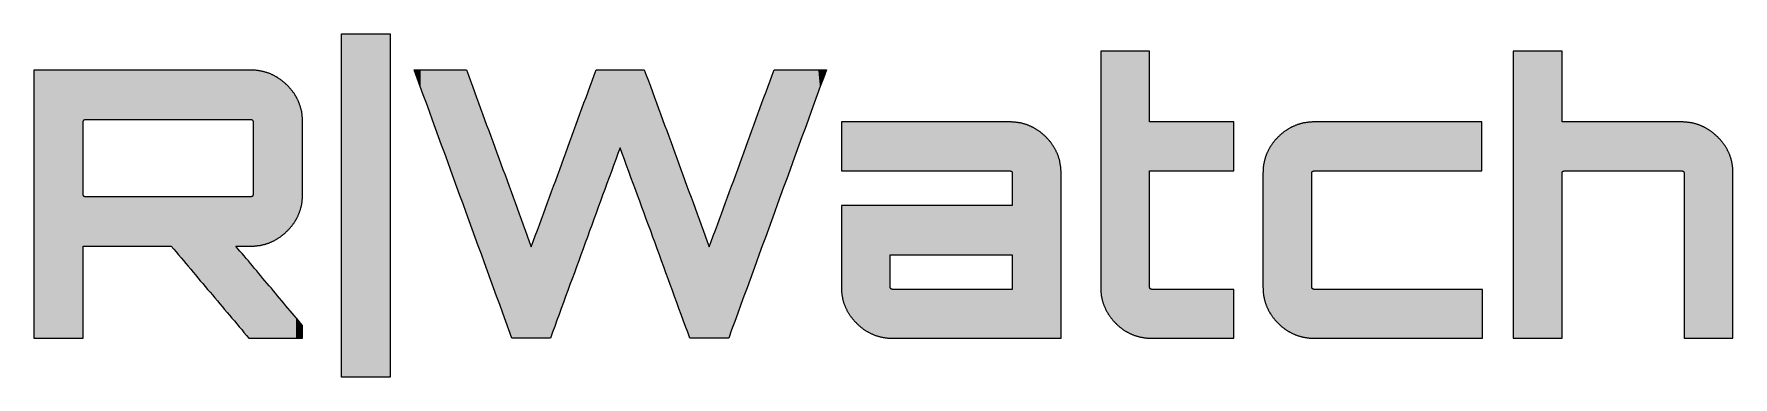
# Model space of a CAD drawing. Extents: x 0 to 109, y -64 to -42.
import ezdxf

# ---------------------------------------------------------------- set-up
doc = ezdxf.new("R2010")
doc.units = 0
doc.layers.add('LAYER_1', color=7, linetype='CONTINUOUS')

# ---------------------------------------------------------------- blocks, each defined once
blk = doc.blocks.new('*U2')
at = {"layer": 'LAYER_1', "color": 7, "extrusion": (0, 0, -1)}
for points in [[(0, -61.5), (0, -44.25), (-0.1, -61.5)], [(-0.1, -61.5), (0, -44.25), (-0.1, -44.25)], [(-0.1, -61.5), (-0.1, -44.25), (-0.2, -61.5)], [(-0.2, -61.5), (-0.1, -44.25), (-0.2, -44.25)], [(-0.2, -61.5), (-0.2, -44.25), (-0.3, -61.5)], [(-0.3, -61.5), (-0.2, -44.25), (-0.3, -44.25)], [(-0.3, -61.5), (-0.3, -44.25), (-0.4, -61.5)], [(-0.4, -61.5), (-0.3, -44.25), (-0.4, -44.25)], [(-0.4, -61.5), (-0.4, -44.25), (-0.44, -61.5)], [(-0.44, -61.5), (-0.4, -44.25), (-0.44, -44.25)], [(-0.44, -61.5), (-0.44, -44.25), (-0.5, -61.5)], [(-0.5, -61.5), (-0.44, -44.25), (-0.5, -44.25)], [(-0.5, -61.5), (-0.5, -44.25), (-0.59, -61.5)], [(-0.59, -61.5), (-0.5, -44.25), (-0.59, -44.25)], [(-0.59, -61.5), (-0.59, -44.25), (-0.69, -61.5)], [(-0.69, -61.5), (-0.59, -44.25), (-0.69, -44.25)], [(-0.69, -61.5), (-0.69, -44.25), (-0.79, -61.5)], [(-0.79, -61.5), (-0.69, -44.25), (-0.79, -44.25)], [(-0.79, -61.5), (-0.79, -44.25), (-0.87, -61.5)], [(-0.87, -61.5), (-0.79, -44.25), (-0.87, -44.25)], [(-0.87, -61.5), (-0.87, -44.25), (-0.89, -61.5)], [(-0.89, -61.5), (-0.87, -44.25), (-0.89, -44.25)], [(-0.89, -61.5), (-0.89, -44.25), (-0.99, -61.5)], [(-0.99, -61.5), (-0.89, -44.25), (-0.99, -44.25)], [(-0.99, -61.5), (-0.99, -44.25), (-1.09, -61.5)], [(-1.09, -61.5), (-0.99, -44.25), (-1.09, -44.25)], [(-1.09, -61.5), (-1.09, -44.25), (-1.19, -61.5)], [(-1.19, -61.5), (-1.09, -44.25), (-1.19, -44.25)], [(-1.19, -61.5), (-1.19, -44.25), (-1.29, -61.5)], [(-1.29, -61.5), (-1.19, -44.25), (-1.29, -44.25)], [(-1.29, -61.5), (-1.29, -44.25), (-1.31, -61.5)], [(-1.31, -61.5), (-1.29, -44.25), (-1.31, -44.25)], [(-1.31, -61.5), (-1.31, -44.25), (-1.39, -61.5)], [(-1.39, -61.5), (-1.31, -44.25), (-1.39, -44.25)], [(-1.39, -61.5), (-1.39, -44.25), (-1.48, -61.5)], [(-1.48, -61.5), (-1.39, -44.25), (-1.48, -44.25)], [(-1.48, -61.5), (-1.48, -44.25), (-1.58, -61.5)], [(-1.58, -61.5), (-1.48, -44.25), (-1.58, -44.25)], [(-1.58, -61.5), (-1.58, -44.25), (-1.68, -61.5)], [(-1.68, -61.5), (-1.58, -44.25), (-1.68, -44.25)], [(-1.68, -61.5), (-1.68, -44.25), (-1.74, -61.5)], [(-1.74, -61.5), (-1.68, -44.25), (-1.74, -44.25)], [(-1.74, -61.5), (-1.74, -44.25), (-1.78, -61.5)], [(-1.78, -61.5), (-1.74, -44.25), (-1.78, -44.25)], [(-1.78, -61.5), (-1.78, -44.25), (-1.88, -61.5)], [(-1.88, -61.5), (-1.78, -44.25), (-1.88, -44.25)], [(-1.88, -61.5), (-1.88, -44.25), (-1.98, -61.5)], [(-1.98, -61.5), (-1.88, -44.25), (-1.98, -44.25)], [(-1.98, -61.5), (-1.98, -44.25), (-2.08, -61.5)], [(-2.08, -61.5), (-1.98, -44.25), (-2.08, -44.25)], [(-2.08, -61.5), (-2.08, -44.25), (-2.18, -61.5)], [(-2.18, -61.5), (-2.08, -44.25), (-2.18, -44.25)], [(-2.18, -61.5), (-2.18, -44.25), (-2.18, -61.5)], [(-2.18, -61.5), (-2.18, -44.25), (-2.18, -44.25)], [(-2.18, -61.5), (-2.18, -44.25), (-2.28, -61.5)], [(-2.28, -61.5), (-2.18, -44.25), (-2.28, -44.25)], [(-2.28, -61.5), (-2.28, -44.25), (-2.38, -61.5)], [(-2.38, -61.5), (-2.28, -44.25), (-2.38, -44.25)], [(-2.38, -61.5), (-2.38, -44.25), (-2.48, -61.5)], [(-2.48, -61.5), (-2.38, -44.25), (-2.48, -44.25)], [(-2.48, -61.5), (-2.48, -44.25), (-2.57, -61.5)], [(-2.57, -61.5), (-2.48, -44.25), (-2.57, -44.25)], [(-2.57, -61.5), (-2.57, -44.25), (-2.61, -61.5)], [(-2.61, -61.5), (-2.57, -44.25), (-2.61, -44.25)], [(-2.61, -61.5), (-2.61, -44.25), (-2.67, -61.5)], [(-2.67, -61.5), (-2.61, -44.25), (-2.67, -44.25)], [(-2.67, -61.5), (-2.67, -44.25), (-2.77, -61.5)], [(-2.77, -61.5), (-2.67, -44.25), (-2.77, -44.25)], [(-2.77, -61.5), (-2.77, -44.25), (-2.87, -61.5)], [(-2.87, -61.5), (-2.77, -44.25), (-2.87, -44.25)], [(-2.87, -61.5), (-2.87, -44.25), (-2.97, -61.5)], [(-2.97, -61.5), (-2.87, -44.25), (-2.97, -44.25)], [(-2.97, -61.5), (-2.97, -44.25), (-3.05, -61.5)], [(-3.05, -61.5), (-2.97, -44.25), (-3.05, -44.25)], [(-3.05, -61.5), (-3.05, -44.25), (-3.07, -61.5)], [(-3.07, -61.5), (-3.05, -44.25), (-3.07, -44.25)], [(-3.07, -61.5), (-3.07, -44.25), (-3.17, -61.5)], [(-3.17, -61.5), (-3.07, -44.25), (-3.17, -44.25)], [(-3.17, -47.57), (-3.17, -44.25), (-3.17, -47.56)], [(-3.17, -47.56), (-3.17, -44.25), (-3.17, -44.25)], [(-3.17, -47.56), (-3.17, -44.25), (-3.17, -47.55)], [(-3.17, -47.55), (-3.17, -44.25), (-3.17, -44.25)], [(-3.17, -47.55), (-3.17, -44.25), (-3.17, -47.55)], [(-3.17, -47.55), (-3.17, -44.25), (-3.17, -44.25)], [(-3.17, -47.55), (-3.17, -44.25), (-3.17, -47.54)], [(-3.17, -47.54), (-3.17, -44.25), (-3.17, -44.25)], [(-3.17, -47.54), (-3.17, -44.25), (-3.17, -47.54)], [(-3.17, -47.54), (-3.17, -44.25), (-3.17, -44.25)], [(-3.17, -47.54), (-3.17, -44.25), (-3.17, -47.53)], [(-3.17, -47.53), (-3.17, -44.25), (-3.17, -44.25)], [(-3.17, -47.53), (-3.17, -44.25), (-3.17, -47.53)], [(-3.17, -47.53), (-3.17, -44.25), (-3.17, -44.25)], [(-3.17, -47.53), (-3.17, -44.25), (-3.17, -47.52)], [(-3.17, -47.52), (-3.17, -44.25), (-3.17, -44.25)], [(-3.17, -47.52), (-3.17, -44.25), (-3.18, -47.52)], [(-3.18, -47.52), (-3.17, -44.25), (-3.18, -44.25)], [(-3.18, -47.52), (-3.18, -44.25), (-3.18, -47.52)], [(-3.18, -47.52), (-3.18, -44.25), (-3.18, -44.25)], [(-3.18, -47.52), (-3.18, -44.25), (-3.18, -47.51)], [(-3.18, -47.51), (-3.18, -44.25), (-3.18, -44.25)], [(-3.18, -47.51), (-3.18, -44.25), (-3.18, -47.51)], [(-3.18, -47.51), (-3.18, -44.25), (-3.18, -44.25)], [(-3.18, -47.51), (-3.18, -44.25), (-3.18, -47.5)], [(-3.18, -47.5), (-3.18, -44.25), (-3.18, -44.25)], [(-3.18, -47.5), (-3.18, -44.25), (-3.18, -47.5)], [(-3.18, -47.5), (-3.18, -44.25), (-3.18, -44.25)], [(-3.18, -47.5), (-3.18, -44.25), (-3.18, -47.49)], [(-3.18, -47.49), (-3.18, -44.25), (-3.18, -44.25)], [(-3.18, -47.49), (-3.18, -44.25), (-3.19, -47.49)], [(-3.19, -47.49), (-3.18, -44.25), (-3.19, -44.25)], [(-3.19, -47.49), (-3.19, -44.25), (-3.19, -47.49)], [(-3.19, -47.49), (-3.19, -44.25), (-3.19, -44.25)], [(-3.19, -47.49), (-3.19, -44.25), (-3.19, -47.49)], [(-3.19, -47.49), (-3.19, -44.25), (-3.19, -44.25)], [(-3.19, -47.49), (-3.19, -44.25), (-3.19, -47.48)], [(-3.19, -47.48), (-3.19, -44.25), (-3.19, -44.25)], [(-3.19, -47.48), (-3.19, -44.25), (-3.19, -47.48)], [(-3.19, -47.48), (-3.19, -44.25), (-3.19, -44.25)], [(-3.19, -47.48), (-3.19, -44.25), (-3.19, -47.48)], [(-3.19, -47.48), (-3.19, -44.25), (-3.19, -44.25)], [(-3.19, -47.48), (-3.19, -44.25), (-3.2, -47.48)], [(-3.2, -47.48), (-3.19, -44.25), (-3.2, -44.25)], [(-3.2, -47.48), (-3.2, -44.25), (-3.2, -47.47)], [(-3.2, -47.47), (-3.2, -44.25), (-3.2, -44.25)], [(-3.2, -47.47), (-3.2, -44.25), (-3.2, -47.47)], [(-3.2, -47.47), (-3.2, -44.25), (-3.2, -44.25)], [(-3.2, -47.47), (-3.2, -44.25), (-3.2, -47.47)], [(-3.2, -47.47), (-3.2, -44.25), (-3.2, -44.25)], [(-3.2, -47.47), (-3.2, -44.25), (-3.2, -47.47)], [(-3.2, -47.47), (-3.2, -44.25), (-3.2, -44.25)], [(-3.2, -47.47), (-3.2, -44.25), (-3.2, -47.47)], [(-3.2, -47.47), (-3.2, -44.25), (-3.2, -44.25)], [(-3.2, -47.47), (-3.2, -44.25), (-3.2, -47.46)], [(-3.2, -47.46), (-3.2, -44.25), (-3.2, -44.25)], [(-3.2, -47.46), (-3.2, -44.25), (-3.21, -47.46)], [(-3.21, -47.46), (-3.2, -44.25), (-3.21, -44.25)], [(-3.21, -47.46), (-3.21, -44.25), (-3.21, -47.46)], [(-3.21, -47.46), (-3.21, -44.25), (-3.21, -44.25)], [(-3.21, -47.46), (-3.21, -44.25), (-3.21, -47.46)], [(-3.21, -47.46), (-3.21, -44.25), (-3.21, -44.25)], [(-3.21, -47.46), (-3.21, -44.25), (-3.21, -47.46)], [(-3.21, -47.46), (-3.21, -44.25), (-3.21, -44.25)], [(-3.21, -47.46), (-3.21, -44.25), (-3.21, -47.46)], [(-3.21, -47.46), (-3.21, -44.25), (-3.21, -44.25)], [(-3.21, -47.46), (-3.21, -44.25), (-3.21, -47.45)], [(-3.21, -47.45), (-3.21, -44.25), (-3.21, -44.25)], [(-3.21, -47.45), (-3.21, -44.25), (-3.22, -47.45)], [(-3.22, -47.45), (-3.21, -44.25), (-3.22, -44.25)], [(-3.22, -47.45), (-3.22, -44.25), (-3.22, -47.45)], [(-3.22, -47.45), (-3.22, -44.25), (-3.22, -44.25)], [(-3.22, -47.45), (-3.22, -44.25), (-3.22, -47.45)], [(-3.22, -47.45), (-3.22, -44.25), (-3.22, -44.25)], [(-3.22, -47.45), (-3.22, -44.25), (-3.22, -47.45)], [(-3.22, -47.45), (-3.22, -44.25), (-3.22, -44.25)], [(-3.22, -47.45), (-3.22, -44.25), (-3.22, -47.45)], [(-3.22, -47.45), (-3.22, -44.25), (-3.22, -44.25)], [(-3.22, -47.45), (-3.22, -44.25), (-3.22, -47.44)], [(-3.22, -47.44), (-3.22, -44.25), (-3.22, -44.25)], [(-3.22, -47.44), (-3.22, -44.25), (-3.23, -47.44)], [(-3.23, -47.44), (-3.22, -44.25), (-3.23, -44.25)], [(-3.23, -47.44), (-3.23, -44.25), (-3.23, -47.44)], [(-3.23, -47.44), (-3.23, -44.25), (-3.23, -44.25)], [(-3.23, -47.44), (-3.23, -44.25), (-3.23, -47.44)], [(-3.23, -47.44), (-3.23, -44.25), (-3.23, -44.25)], [(-3.23, -47.44), (-3.23, -44.25), (-3.23, -47.44)], [(-3.23, -47.44), (-3.23, -44.25), (-3.23, -44.25)], [(-3.23, -47.44), (-3.23, -44.25), (-3.23, -47.44)], [(-3.23, -47.44), (-3.23, -44.25), (-3.23, -44.25)], [(-3.23, -47.44), (-3.23, -44.25), (-3.24, -47.44)], [(-3.24, -47.44), (-3.23, -44.25), (-3.24, -44.25)], [(-3.24, -47.44), (-3.24, -44.25), (-3.24, -47.44)], [(-3.24, -47.44), (-3.24, -44.25), (-3.24, -44.25)], [(-3.24, -47.44), (-3.24, -44.25), (-3.24, -47.44)], [(-3.24, -47.44), (-3.24, -44.25), (-3.24, -44.25)], [(-3.24, -47.44), (-3.24, -44.25), (-3.25, -47.43)], [(-3.25, -47.43), (-3.24, -44.25), (-3.25, -44.25)], [(-3.25, -47.43), (-3.25, -44.25), (-3.25, -47.43)], [(-3.25, -47.43), (-3.25, -44.25), (-3.25, -44.25)], [(-3.25, -47.43), (-3.25, -44.25), (-3.26, -47.43)], [(-3.26, -47.43), (-3.25, -44.25), (-3.26, -44.25)], [(-3.26, -47.43), (-3.26, -44.25), (-3.27, -47.42)], [(-3.27, -47.42), (-3.26, -44.25), (-3.27, -44.25)], [(-3.27, -47.42), (-3.27, -44.25), (-3.28, -47.42)], [(-3.28, -47.42), (-3.27, -44.25), (-3.28, -44.25)], [(-3.28, -47.42), (-3.28, -44.25), (-3.29, -47.42)], [(-3.29, -47.42), (-3.28, -44.25), (-3.29, -44.25)], [(-3.29, -47.42), (-3.29, -44.25), (-3.3, -47.42)], [(-3.3, -47.42), (-3.29, -44.25), (-3.3, -44.25)], [(-3.3, -47.42), (-3.3, -44.25), (-3.31, -47.42)], [(-3.31, -47.42), (-3.3, -44.25), (-3.31, -44.25)], [(-3.31, -47.42), (-3.31, -44.25), (-3.32, -47.42)], [(-3.32, -47.42), (-3.31, -44.25), (-3.32, -44.25)], [(-3.32, -47.42), (-3.32, -44.25), (-3.33, -47.42)], [(-3.33, -47.42), (-3.32, -44.25), (-3.33, -44.25)], [(-3.33, -47.42), (-3.33, -44.25), (-3.34, -47.42)], [(-3.34, -47.42), (-3.33, -44.25), (-3.34, -44.25)], [(-3.34, -47.42), (-3.34, -44.25), (-3.42, -47.42)], [(-3.42, -47.42), (-3.34, -44.25), (-3.42, -44.25)], [(-3.42, -47.42), (-3.42, -44.25), (-3.48, -47.42)], [(-3.48, -47.42), (-3.42, -44.25), (-3.48, -44.25)], [(-3.48, -47.42), (-3.48, -44.25), (-3.59, -47.42)], [(-3.59, -47.42), (-3.48, -44.25), (-3.59, -44.25)], [(-3.59, -47.42), (-3.59, -44.25), (-3.67, -47.42)], [(-3.67, -47.42), (-3.59, -44.25), (-3.67, -44.25)], [(-3.67, -47.42), (-3.67, -44.25), (-3.76, -47.42)], [(-3.76, -47.42), (-3.67, -44.25), (-3.76, -44.25)], [(-3.76, -47.42), (-3.76, -44.25), (-3.92, -47.42)], [(-3.92, -47.42), (-3.76, -44.25), (-3.92, -44.25)], [(-3.92, -47.42), (-3.92, -44.25), (-3.94, -47.42)], [(-3.94, -47.42), (-3.92, -44.25), (-3.94, -44.25)], [(-3.94, -47.42), (-3.94, -44.25), (-4, -47.42)], [(-4, -47.42), (-3.94, -44.25), (-4, -44.25)], [(-4, -47.42), (-4, -44.25), (-4.11, -47.42)], [(-4.11, -47.42), (-4, -44.25), (-4.11, -44.25)], [(-4.11, -47.42), (-4.11, -44.25), (-4.29, -47.42)], [(-4.29, -47.42), (-4.11, -44.25), (-4.29, -44.25)], [(-4.29, -47.42), (-4.29, -44.25), (-4.33, -47.42)], [(-4.33, -47.42), (-4.29, -44.25), (-4.33, -44.25)], [(-4.33, -47.42), (-4.33, -44.25), (-4.35, -47.42)], [(-4.35, -47.42), (-4.33, -44.25), (-4.35, -44.25)], [(-4.35, -47.42), (-4.35, -44.25), (-4.46, -47.42)], [(-4.46, -47.42), (-4.35, -44.25), (-4.46, -44.25)], [(-4.46, -47.42), (-4.46, -44.25), (-4.64, -47.42)], [(-4.64, -47.42), (-4.46, -44.25), (-4.64, -44.25)], [(-4.64, -47.42), (-4.64, -44.25), (-4.66, -47.42)], [(-4.66, -47.42), (-4.64, -44.25), (-4.66, -44.25)], [(-4.66, -47.42), (-4.66, -44.25), (-4.79, -47.42)], [(-4.79, -47.42), (-4.66, -44.25), (-4.79, -44.25)], [(-4.79, -47.42), (-4.79, -44.25), (-4.81, -47.42)], [(-4.81, -47.42), (-4.79, -44.25), (-4.81, -44.25)], [(-4.81, -47.42), (-4.81, -44.25), (-4.99, -47.42)], [(-4.99, -47.42), (-4.81, -44.25), (-4.99, -44.25)], [(-4.99, -47.42), (-4.99, -44.25), (-4.99, -47.42)], [(-4.99, -47.42), (-4.99, -44.25), (-4.99, -44.25)], [(-4.99, -47.42), (-4.99, -44.25), (-5.16, -47.42)], [(-5.16, -47.42), (-4.99, -44.25), (-5.16, -44.25)], [(-5.16, -47.42), (-5.16, -44.25), (-5.22, -47.42)], [(-5.22, -47.42), (-5.16, -44.25), (-5.22, -44.25)], [(-5.22, -47.42), (-5.22, -44.25), (-5.32, -47.42)], [(-5.32, -47.42), (-5.22, -44.25), (-5.32, -44.25)], [(-5.32, -47.42), (-5.32, -44.25), (-5.34, -47.42)], [(-5.34, -47.42), (-5.32, -44.25), (-5.34, -44.25)], [(-5.34, -47.42), (-5.34, -44.25), (-5.51, -47.42)], [(-5.51, -47.42), (-5.34, -44.25), (-5.51, -44.25)], [(-5.51, -47.42), (-5.51, -44.25), (-5.65, -47.42)], [(-5.65, -47.42), (-5.51, -44.25), (-5.65, -44.25)], [(-5.65, -47.42), (-5.65, -44.25), (-5.66, -47.42)], [(-5.66, -47.42), (-5.65, -44.25), (-5.66, -44.25)], [(-5.66, -47.42), (-5.66, -44.25), (-5.69, -47.42)], [(-5.69, -47.42), (-5.66, -44.25), (-5.69, -44.25)], [(-5.69, -47.42), (-5.69, -44.25), (-5.86, -47.42)], [(-5.86, -47.42), (-5.69, -44.25), (-5.86, -44.25)], [(-5.86, -47.42), (-5.86, -44.25), (-5.98, -47.42)], [(-5.98, -47.42), (-5.86, -44.25), (-5.98, -44.25)], [(-5.98, -47.42), (-5.98, -44.25), (-6.04, -47.42)], [(-6.04, -47.42), (-5.98, -44.25), (-6.04, -44.25)], [(-6.04, -47.42), (-6.04, -44.25), (-6.09, -47.42)], [(-6.09, -47.42), (-6.04, -44.25), (-6.09, -44.25)], [(-6.09, -47.42), (-6.09, -44.25), (-6.21, -47.42)], [(-6.21, -47.42), (-6.09, -44.25), (-6.21, -44.25)], [(-6.21, -47.42), (-6.21, -44.25), (-6.31, -47.42)], [(-6.31, -47.42), (-6.21, -44.25), (-6.31, -44.25)], [(-6.31, -47.42), (-6.31, -44.25), (-6.39, -47.42)], [(-6.39, -47.42), (-6.31, -44.25), (-6.39, -44.25)], [(-6.39, -47.42), (-6.39, -44.25), (-6.53, -47.42)], [(-6.53, -47.42), (-6.39, -44.25), (-6.53, -44.25)], [(-6.53, -47.42), (-6.53, -44.25), (-6.56, -47.42)], [(-6.56, -47.42), (-6.53, -44.25), (-6.56, -44.25)], [(-6.56, -47.42), (-6.56, -44.25), (-6.64, -47.42)], [(-6.64, -47.42), (-6.56, -44.25), (-6.64, -44.25)], [(-6.64, -47.42), (-6.64, -44.25), (-6.74, -47.42)], [(-6.74, -47.42), (-6.64, -44.25), (-6.74, -44.25)], [(-6.74, -47.42), (-6.74, -44.25), (-6.91, -47.42)], [(-6.91, -47.42), (-6.74, -44.25), (-6.91, -44.25)], [(-6.91, -47.42), (-6.91, -44.25), (-6.96, -47.42)], [(-6.96, -47.42), (-6.91, -44.25), (-6.96, -44.25)], [(-6.96, -47.42), (-6.96, -44.25), (-6.97, -47.42)], [(-6.97, -47.42), (-6.96, -44.25), (-6.97, -44.25)], [(-6.97, -47.42), (-6.97, -44.25), (-7.08, -47.42)], [(-7.08, -47.42), (-6.97, -44.25), (-7.08, -44.25)], [(-7.08, -47.42), (-7.08, -44.25), (-7.26, -47.42)], [(-7.26, -47.42), (-7.08, -44.25), (-7.26, -44.25)], [(-7.26, -47.42), (-7.26, -44.25), (-7.31, -47.42)], [(-7.31, -47.42), (-7.26, -44.25), (-7.31, -44.25)], [(-7.31, -47.42), (-7.31, -44.25), (-7.4, -47.42)], [(-7.4, -47.42), (-7.31, -44.25), (-7.4, -44.25)], [(-7.4, -47.42), (-7.4, -44.25), (-7.43, -47.42)], [(-7.43, -47.42), (-7.4, -44.25), (-7.43, -44.25)], [(-7.43, -47.42), (-7.43, -44.25), (-7.61, -47.42)], [(-7.61, -47.42), (-7.43, -44.25), (-7.61, -44.25)], [(-7.61, -47.42), (-7.61, -44.25), (-7.64, -47.42)], [(-7.64, -47.42), (-7.61, -44.25), (-7.64, -44.25)], [(-7.64, -47.42), (-7.64, -44.25), (-7.78, -47.42)], [(-7.78, -47.42), (-7.64, -44.25), (-7.78, -44.25)], [(-7.78, -47.42), (-7.78, -44.25), (-7.83, -47.42)], [(-7.83, -47.42), (-7.78, -44.25), (-7.83, -44.25)], [(-7.83, -47.42), (-7.83, -44.25), (-7.96, -47.42)], [(-7.96, -47.42), (-7.83, -44.25), (-7.96, -44.25)], [(-7.96, -47.42), (-7.96, -44.25), (-7.97, -47.42)], [(-7.97, -47.42), (-7.96, -44.25), (-7.97, -44.25)], [(-7.97, -47.42), (-7.97, -44.25), (-8.13, -47.42)], [(-8.13, -47.42), (-7.97, -44.25), (-8.13, -44.25)], [(-8.13, -47.42), (-8.13, -44.25), (-8.27, -47.42)], [(-8.27, -47.42), (-8.13, -44.25), (-8.27, -44.25)], [(-8.27, -47.42), (-8.27, -44.25), (-8.3, -47.42)], [(-8.3, -47.42), (-8.27, -44.25), (-8.3, -44.25)], [(-8.3, -47.42), (-8.3, -44.25), (-8.31, -47.42)], [(-8.31, -47.42), (-8.3, -44.25), (-8.31, -44.25)], [(-8.31, -47.42), (-8.31, -44.25), (-8.48, -47.42)], [(-8.48, -47.42), (-8.31, -44.25), (-8.48, -44.25)], [(-8.48, -47.42), (-8.48, -44.25), (-8.63, -47.42)], [(-8.63, -47.42), (-8.48, -44.25), (-8.63, -44.25)], [(-8.63, -47.42), (-8.63, -44.25), (-8.66, -47.42)], [(-8.66, -47.42), (-8.63, -44.25), (-8.66, -44.25)], [(-8.66, -47.42), (-8.66, -44.25), (-8.7, -47.42)], [(-8.7, -47.42), (-8.66, -44.25), (-8.7, -44.25)], [(-8.7, -47.42), (-8.7, -44.25), (-8.83, -47.42)], [(-8.83, -47.42), (-8.7, -44.25), (-8.83, -44.25)], [(-8.83, -47.42), (-8.83, -44.25), (-8.96, -47.42)], [(-8.96, -47.42), (-8.83, -44.25), (-8.96, -44.25)], [(-8.96, -47.42), (-8.96, -44.25), (-8.99, -47.42)], [(-8.99, -47.42), (-8.96, -44.25), (-8.99, -44.25)], [(-8.99, -47.42), (-8.99, -44.25), (-9.14, -47.42)], [(-9.14, -47.42), (-8.99, -44.25), (-9.14, -44.25)], [(-9.14, -47.42), (-9.14, -44.25), (-9.14, -47.42)], [(-9.14, -47.42), (-9.14, -44.25), (-9.14, -44.25)], [(-9.14, -47.42), (-9.14, -44.25), (-9.29, -47.42)], [(-9.29, -47.42), (-9.14, -44.25), (-9.29, -44.25)], [(-9.29, -47.42), (-9.29, -44.25), (-9.3, -47.42)], [(-9.3, -47.42), (-9.29, -44.25), (-9.3, -44.25)], [(-9.3, -47.42), (-9.3, -44.25), (-9.46, -47.42)], [(-9.46, -47.42), (-9.3, -44.25), (-9.46, -44.25)], [(-9.46, -47.42), (-9.46, -44.25), (-9.57, -47.42)], [(-9.57, -47.42), (-9.46, -44.25), (-9.57, -44.25)], [(-9.57, -47.42), (-9.57, -44.25), (-9.61, -47.42)], [(-9.61, -47.42), (-9.57, -44.25), (-9.61, -44.25)], [(-9.61, -47.42), (-9.61, -44.25), (-9.62, -47.42)], [(-9.62, -47.42), (-9.61, -44.25), (-9.62, -44.25)], [(-9.62, -47.42), (-9.62, -44.25), (-9.77, -47.42)], [(-9.77, -47.42), (-9.62, -44.25), (-9.77, -44.25)], [(-9.77, -47.42), (-9.77, -44.25), (-9.92, -47.42)], [(-9.92, -47.42), (-9.77, -44.25), (-9.92, -44.25)], [(-9.92, -47.42), (-9.92, -44.25), (-9.95, -47.42)], [(-9.95, -47.42), (-9.92, -44.25), (-9.95, -44.25)], [(-9.95, -47.42), (-9.95, -44.25), (-10.01, -47.42)], [(-10.01, -47.42), (-9.95, -44.25), (-10.01, -44.25)], [(-10.01, -47.42), (-10.01, -44.25), (-10.08, -47.42)], [(-10.08, -47.42), (-10.01, -44.25), (-10.08, -44.25)], [(-10.08, -47.42), (-10.08, -44.25), (-10.24, -47.42)], [(-10.24, -47.42), (-10.08, -44.25), (-10.24, -44.25)], [(-10.24, -47.42), (-10.24, -44.25), (-10.28, -47.42)], [(-10.28, -47.42), (-10.24, -44.25), (-10.28, -44.25)], [(-10.28, -47.42), (-10.28, -44.25), (-10.39, -47.42)], [(-10.39, -47.42), (-10.28, -44.25), (-10.39, -44.25)], [(-10.39, -47.42), (-10.39, -44.25), (-10.44, -47.42)], [(-10.44, -47.42), (-10.39, -44.25), (-10.44, -44.25)], [(-10.44, -47.42), (-10.44, -44.25), (-10.55, -47.42)], [(-10.55, -47.42), (-10.44, -44.25), (-10.55, -44.25)], [(-10.55, -47.42), (-10.55, -44.25), (-10.61, -47.42)], [(-10.61, -47.42), (-10.55, -44.25), (-10.61, -44.25)], [(-10.61, -47.42), (-10.61, -44.25), (-10.7, -47.42)], [(-10.7, -47.42), (-10.61, -44.25), (-10.7, -44.25)], [(-10.7, -47.42), (-10.7, -44.25), (-10.86, -47.42)], [(-10.86, -47.42), (-10.7, -44.25), (-10.86, -44.25)], [(-10.86, -47.42), (-10.86, -44.25), (-10.88, -47.42)], [(-10.88, -47.42), (-10.86, -44.25), (-10.88, -44.25)], [(-10.88, -47.42), (-10.88, -44.25), (-10.94, -47.42)], [(-10.94, -47.42), (-10.88, -44.25), (-10.94, -44.25)], [(-10.94, -47.42), (-10.94, -44.25), (-11.02, -47.42)], [(-11.02, -47.42), (-10.94, -44.25), (-11.02, -44.25)], [(-11.02, -47.42), (-11.02, -44.25), (-11.17, -47.42)], [(-11.17, -47.42), (-11.02, -44.25), (-11.17, -44.25)], [(-11.17, -47.42), (-11.17, -44.25), (-11.27, -47.42)], [(-11.27, -47.42), (-11.17, -44.25), (-11.27, -44.25)], [(-11.27, -47.42), (-11.27, -44.25), (-11.31, -47.42)], [(-11.31, -47.42), (-11.27, -44.25), (-11.31, -44.25)], [(-11.31, -47.42), (-11.31, -44.25), (-11.33, -47.42)], [(-11.33, -47.42), (-11.31, -44.25), (-11.33, -44.25)], [(-11.33, -47.42), (-11.33, -44.25), (-11.48, -47.42)], [(-11.48, -47.42), (-11.33, -44.25), (-11.48, -44.25)], [(-11.48, -47.42), (-11.48, -44.25), (-11.61, -47.42)], [(-11.61, -47.42), (-11.48, -44.25), (-11.61, -44.25)], [(-11.61, -47.42), (-11.61, -44.25), (-11.64, -47.42)], [(-11.64, -47.42), (-11.61, -44.25), (-11.64, -44.25)], [(-11.64, -47.42), (-11.64, -44.25), (-11.75, -47.42)], [(-11.75, -47.42), (-11.64, -44.25), (-11.75, -44.25)], [(-11.75, -47.42), (-11.75, -44.25), (-11.8, -47.42)], [(-11.8, -47.42), (-11.75, -44.25), (-11.8, -44.25)], [(-11.8, -47.42), (-11.8, -44.25), (-11.94, -47.42)], [(-11.94, -47.42), (-11.8, -44.25), (-11.94, -44.25)], [(-11.94, -47.42), (-11.94, -44.25), (-11.95, -47.42)], [(-11.95, -47.42), (-11.94, -44.25), (-11.95, -44.25)], [(-11.95, -47.42), (-11.95, -44.25), (-12.11, -47.42)], [(-12.11, -47.42), (-11.95, -44.25), (-12.11, -44.25)], [(-12.11, -47.42), (-12.11, -44.25), (-12.18, -47.42)], [(-12.18, -47.42), (-12.11, -44.25), (-12.18, -44.25)], [(-12.18, -47.42), (-12.18, -44.25), (-12.26, -47.42)], [(-12.26, -47.42), (-12.18, -44.25), (-12.26, -44.25)], [(-12.26, -47.42), (-12.26, -44.25), (-12.27, -47.42)], [(-12.27, -47.42), (-12.26, -44.25), (-12.27, -44.25)], [(-12.27, -47.42), (-12.27, -44.25), (-12.42, -47.42)], [(-12.42, -47.42), (-12.27, -44.25), (-12.42, -44.25)], [(-12.42, -47.42), (-12.42, -44.25), (-12.58, -47.42)], [(-12.58, -47.42), (-12.42, -44.25), (-12.58, -44.25)], [(-12.58, -47.42), (-12.58, -44.25), (-12.6, -47.42)], [(-12.6, -47.42), (-12.58, -44.25), (-12.6, -44.25)], [(-12.6, -47.42), (-12.6, -44.25), (-12.62, -47.42)], [(-12.62, -47.42), (-12.6, -44.25), (-12.62, -44.25)], [(-12.62, -47.42), (-12.62, -44.25), (-12.73, -47.42)], [(-12.73, -47.42), (-12.62, -44.25), (-12.73, -44.25)], [(-12.73, -47.42), (-12.73, -44.25), (-12.89, -47.42)], [(-12.89, -47.42), (-12.73, -44.25), (-12.89, -44.25)], [(-12.89, -47.42), (-12.89, -44.25), (-12.93, -47.42)], [(-12.93, -47.42), (-12.89, -44.25), (-12.93, -44.25)], [(-12.93, -47.42), (-12.93, -44.25), (-12.98, -47.42)], [(-12.98, -47.42), (-12.93, -44.25), (-12.98, -44.25)], [(-12.98, -47.42), (-12.98, -44.25), (-13.01, -47.42)], [(-13.01, -47.42), (-12.98, -44.25), (-13.01, -44.25)], [(-13.01, -47.42), (-13.01, -44.25), (-13.04, -47.42)], [(-13.04, -47.42), (-13.01, -44.25), (-13.04, -44.25)], [(-13.04, -47.42), (-13.04, -44.25), (-13.04, -47.42)], [(-13.04, -47.42), (-13.04, -44.25), (-13.04, -44.25)], [(-13.04, -47.42), (-13.04, -44.25), (-13.05, -47.42)], [(-13.05, -47.42), (-13.04, -44.25), (-13.05, -44.25)], [(-13.05, -47.42), (-13.05, -44.25), (-13.07, -47.42)], [(-13.07, -47.42), (-13.05, -44.25), (-13.07, -44.25)], [(-13.07, -47.42), (-13.07, -44.25), (-13.1, -47.42)], [(-13.1, -47.42), (-13.07, -44.25), (-13.1, -44.25)], [(-13.1, -47.42), (-13.1, -44.25), (-13.12, -47.42)], [(-13.12, -47.42), (-13.1, -44.25), (-13.12, -44.25)], [(-13.12, -47.42), (-13.12, -44.25), (-13.13, -47.42)], [(-13.13, -47.42), (-13.12, -44.25), (-13.13, -44.25)], [(-13.13, -47.42), (-13.13, -44.25), (-13.16, -47.42)], [(-13.16, -47.42), (-13.13, -44.25), (-13.16, -44.25)], [(-13.16, -47.42), (-13.16, -44.25), (-13.19, -47.42)], [(-13.19, -47.42), (-13.16, -44.25), (-13.19, -44.25)], [(-13.19, -47.42), (-13.19, -44.25), (-13.2, -47.42)], [(-13.2, -47.42), (-13.19, -44.25), (-13.2, -44.25)], [(-13.2, -47.42), (-13.2, -44.25), (-13.22, -47.42)], [(-13.22, -47.42), (-13.2, -44.25), (-13.22, -44.25)], [(-13.22, -47.42), (-13.22, -44.25), (-13.25, -47.42)], [(-13.25, -47.42), (-13.22, -44.25), (-13.25, -44.25)], [(-13.25, -47.42), (-13.25, -44.25), (-13.25, -47.42)], [(-13.25, -47.42), (-13.25, -44.25), (-13.25, -44.25)], [(-13.25, -47.42), (-13.25, -44.25), (-13.26, -47.42)], [(-13.26, -47.42), (-13.25, -44.25), (-13.26, -44.25)], [(-13.26, -47.42), (-13.26, -44.25), (-13.28, -47.42)], [(-13.28, -47.42), (-13.26, -44.25), (-13.28, -44.25)], [(-13.28, -47.42), (-13.28, -44.25), (-13.31, -47.42)], [(-13.31, -47.42), (-13.28, -44.25), (-13.31, -44.25)], [(-13.31, -47.42), (-13.31, -44.25), (-13.34, -47.42)], [(-13.34, -47.42), (-13.31, -44.25), (-13.34, -44.25)], [(-13.34, -47.42), (-13.34, -44.25), (-13.36, -47.42)], [(-13.36, -47.42), (-13.34, -44.25), (-13.36, -44.25)], [(-13.36, -47.42), (-13.36, -44.25), (-13.37, -47.42)], [(-13.37, -47.42), (-13.36, -44.25), (-13.37, -44.25)], [(-13.37, -47.42), (-13.37, -44.25), (-13.39, -47.42)], [(-13.39, -47.42), (-13.37, -44.25), (-13.39, -44.25)], [(-13.39, -47.42), (-13.39, -44.25), (-13.39, -47.42)], [(-13.39, -47.42), (-13.39, -44.25), (-13.39, -44.25)], [(-13.39, -47.42), (-13.39, -44.25), (-13.42, -47.42)], [(-13.42, -47.42), (-13.39, -44.25), (-13.42, -44.25)], [(-13.42, -47.42), (-13.42, -44.25), (-13.45, -47.42)], [(-13.45, -47.42), (-13.42, -44.25), (-13.45, -44.25)], [(-13.45, -47.42), (-13.45, -44.25), (-13.48, -47.42)], [(-13.48, -47.42), (-13.45, -44.25), (-13.48, -44.25)], [(-13.48, -47.42), (-13.48, -44.25), (-13.49, -47.42)], [(-13.49, -47.42), (-13.48, -44.25), (-13.49, -44.25)], [(-13.49, -47.42), (-13.49, -44.25), (-13.51, -47.42)], [(-13.51, -47.42), (-13.49, -44.25), (-13.51, -44.25)], [(-13.51, -47.42), (-13.51, -44.25), (-13.51, -47.42)], [(-13.51, -47.42), (-13.51, -44.25), (-13.51, -44.25)], [(-13.51, -47.42), (-13.51, -44.25), (-13.52, -47.42)], [(-13.52, -47.42), (-13.51, -44.25), (-13.52, -44.25)], [(-13.52, -47.42), (-13.52, -44.25), (-13.54, -47.42)], [(-13.54, -47.42), (-13.52, -44.25), (-13.54, -44.25)], [(-13.54, -47.42), (-13.54, -44.25), (-13.57, -47.42)], [(-13.57, -47.42), (-13.54, -44.25), (-13.57, -44.25)], [(-13.57, -47.42), (-13.57, -44.25), (-13.59, -47.42)], [(-13.59, -47.42), (-13.57, -44.25), (-13.59, -44.25)], [(-13.59, -47.42), (-13.59, -44.25), (-13.6, -47.42)], [(-13.6, -47.42), (-13.59, -44.25), (-13.6, -44.25)], [(-13.6, -47.42), (-13.6, -44.25), (-13.63, -47.42)], [(-13.63, -47.42), (-13.6, -44.25), (-13.63, -44.25)], [(-13.63, -47.42), (-13.63, -44.25), (-13.66, -47.42)], [(-13.66, -47.42), (-13.63, -44.25), (-13.66, -44.25)], [(-13.66, -47.42), (-13.66, -44.25), (-13.66, -47.42)], [(-13.66, -47.42), (-13.66, -44.25), (-13.66, -44.25)], [(-13.66, -47.42), (-13.66, -44.25), (-13.67, -47.42)], [(-13.67, -47.42), (-13.66, -44.25), (-13.67, -44.25)], [(-13.67, -47.42), (-13.67, -44.25), (-13.69, -47.42)], [(-13.69, -47.42), (-13.67, -44.25), (-13.69, -44.25)], [(-13.69, -47.42), (-13.69, -44.25), (-13.72, -47.42)], [(-13.72, -47.42), (-13.69, -44.25), (-13.72, -44.25)], [(-13.72, -47.42), (-13.72, -44.25), (-13.75, -47.42)], [(-13.75, -47.42), (-13.72, -44.25), (-13.75, -44.25)], [(-13.75, -47.42), (-13.75, -44.25), (-13.77, -47.42)], [(-13.77, -47.42), (-13.75, -44.25), (-13.77, -44.25)], [(-13.77, -47.42), (-13.77, -44.25), (-13.79, -47.42)], [(-13.79, -47.42), (-13.77, -44.25), (-13.79, -44.25)], [(-13.79, -47.42), (-13.79, -44.25), (-13.8, -47.42)], [(-13.8, -47.42), (-13.79, -44.25), (-13.8, -44.25)], [(-13.8, -47.42), (-13.8, -44.25), (-13.82, -47.42)], [(-13.82, -47.42), (-13.8, -44.25), (-13.82, -44.25)], [(-13.82, -47.42), (-13.82, -44.25), (-13.83, -47.42)], [(-13.83, -47.42), (-13.82, -44.25), (-13.83, -44.25)], [(-13.83, -47.42), (-13.83, -44.25), (-13.86, -47.42)], [(-13.86, -47.42), (-13.83, -44.25), (-13.86, -44.25)], [(-13.86, -47.42), (-13.86, -44.25), (-13.89, -47.42)], [(-13.89, -47.42), (-13.86, -44.25), (-13.89, -44.25)], [(-13.89, -47.42), (-13.89, -44.25), (-13.92, -47.42)], [(-13.92, -47.42), (-13.89, -44.25), (-13.92, -44.25)], [(-13.92, -47.42), (-13.92, -44.25), (-13.92, -47.42)], [(-13.92, -47.42), (-13.92, -44.25), (-13.92, -44.25)], [(-13.92, -47.42), (-13.92, -44.25), (-13.93, -47.42)], [(-13.93, -47.42), (-13.92, -44.25), (-13.93, -44.25)], [(-13.93, -47.42), (-13.93, -44.25), (-13.93, -47.42)], [(-13.93, -47.42), (-13.93, -44.25), (-13.93, -44.25)], [(-13.93, -47.42), (-13.93, -44.25), (-13.94, -47.42)], [(-13.94, -47.42), (-13.93, -44.25), (-13.94, -44.25)], [(-13.95, -47.42), (-13.94, -44.25), (-13.95, -44.25)], [(-13.96, -47.42), (-13.95, -44.25), (-13.96, -44.25)], [(-13.97, -47.42), (-13.96, -44.25), (-13.97, -44.25)], [(-13.98, -47.42), (-13.97, -44.25), (-13.98, -44.25)], [(-13.99, -47.42), (-13.98, -44.25), (-13.99, -44.25)], [(-13.99, -47.43), (-13.99, -44.25), (-13.99, -44.25)], [(-14, -47.43), (-13.99, -44.25), (-14, -44.25)], [(-14.01, -47.43), (-14, -44.25), (-14.01, -44.25)], [(-14.01, -47.43), (-14.01, -44.25), (-14.01, -44.25)], [(-14.02, -47.44), (-14.01, -44.25), (-14.02, -44.25)], [(-14.02, -47.44), (-14.02, -44.25), (-14.02, -44.25)], [(-14.03, -47.44), (-14.02, -44.25), (-14.03, -44.25)], [(-14.04, -47.45), (-14.03, -44.25), (-14.04, -44.25)], [(-14.04, -47.45), (-14.04, -44.25), (-14.04, -44.25)], [(-14.04, -47.45), (-14.04, -44.25), (-14.04, -44.25)], [(-14.05, -47.46), (-14.04, -44.25), (-14.05, -44.25)], [(-14.05, -47.46), (-14.05, -44.25), (-14.05, -44.25)], [(-14.06, -47.47), (-14.05, -44.25), (-14.06, -44.25)], [(-14.06, -47.47), (-14.06, -44.25), (-14.06, -44.25)], [(-14.06, -47.47), (-14.06, -44.25), (-14.06, -44.25)], [(-14.06, -47.48), (-14.06, -44.25), (-14.06, -44.25)], [(-14.07, -47.49), (-14.06, -44.25), (-14.07, -44.25)], [(-14.07, -47.49), (-14.07, -44.25), (-14.07, -44.25)], [(-14.08, -47.5), (-14.07, -44.25), (-14.08, -44.25)], [(-14.08, -47.51), (-14.08, -44.25), (-14.08, -44.25)], [(-14.08, -47.52), (-14.08, -44.25), (-14.08, -44.25)], [(-14.08, -47.53), (-14.08, -44.25), (-14.08, -44.25)], [(-14.08, -47.54), (-14.08, -44.25), (-14.08, -44.25)], [(-14.09, -47.54), (-14.08, -44.25), (-14.09, -44.25)], [(-14.09, -47.55), (-14.09, -44.25), (-14.09, -44.25)], [(-14.09, -47.56), (-14.09, -44.25), (-14.09, -44.25)], [(-14.09, -47.58), (-14.09, -44.25), (-14.09, -44.25)], [(-14.09, -55.57), (-14.09, -44.25), (-14.09, -55.57)], [(-14.09, -55.57), (-14.09, -44.25), (-14.09, -44.25)], [(-14.09, -55.57), (-14.09, -44.25), (-14.15, -55.57)], [(-14.15, -55.57), (-14.09, -44.25), (-14.15, -44.25)], [(-14.15, -55.57), (-14.15, -44.25), (-14.18, -55.57)], [(-14.18, -55.57), (-14.15, -44.25), (-14.18, -44.26)], [(-14.18, -55.57), (-14.18, -44.26), (-14.19, -55.57)], [(-14.19, -55.57), (-14.18, -44.26), (-14.19, -44.26)], [(-14.19, -55.57), (-14.19, -44.26), (-14.26, -55.56)], [(-14.26, -55.56), (-14.19, -44.26), (-14.26, -44.26)], [(-14.26, -55.56), (-14.26, -44.26), (-14.26, -55.56)], [(-14.26, -55.56), (-14.26, -44.26), (-14.26, -44.26)], [(-14.26, -55.56), (-14.26, -44.26), (-14.33, -55.55)], [(-14.33, -55.55), (-14.26, -44.26), (-14.33, -44.27)], [(-14.33, -55.55), (-14.33, -44.27), (-14.35, -55.55)], [(-14.35, -55.55), (-14.33, -44.27), (-14.35, -44.27)], [(-14.35, -55.55), (-14.35, -44.27), (-14.36, -55.55)], [(-14.36, -55.55), (-14.35, -44.27), (-14.36, -44.27)], [(-14.36, -55.55), (-14.36, -44.27), (-14.43, -55.54)], [(-14.43, -55.54), (-14.36, -44.27), (-14.43, -44.28)], [(-14.43, -55.54), (-14.43, -44.28), (-14.46, -55.54)], [(-14.46, -55.54), (-14.43, -44.28), (-14.46, -44.29)], [(-14.46, -55.54), (-14.46, -44.29), (-14.47, -55.54)], [(-14.47, -55.54), (-14.46, -44.29), (-14.47, -44.29)], [(-14.47, -55.54), (-14.47, -44.29), (-14.51, -55.53)], [(-14.51, -55.53), (-14.47, -44.29), (-14.51, -44.29)], [(-14.51, -55.53), (-14.51, -44.29), (-14.58, -55.52)], [(-14.58, -55.52), (-14.51, -44.29), (-14.58, -44.31)], [(-14.58, -55.52), (-14.58, -44.31), (-14.59, -55.51)], [(-14.59, -55.51), (-14.58, -44.31), (-14.59, -44.31)], [(-14.59, -55.51), (-14.59, -44.31), (-14.6, -55.51)], [(-14.6, -55.51), (-14.59, -44.31), (-14.6, -44.31)], [(-14.6, -55.51), (-14.6, -44.31), (-14.67, -55.5)], [(-14.67, -55.5), (-14.6, -44.31), (-14.67, -44.33)], [(-14.67, -55.5), (-14.67, -44.33), (-14.69, -55.49)], [(-14.69, -55.49), (-14.67, -44.33), (-14.69, -44.33)], [(-14.69, -55.49), (-14.69, -44.33), (-14.73, -55.48)], [(-14.73, -55.48), (-14.69, -44.33), (-14.73, -44.34)], [(-14.73, -55.48), (-14.73, -44.34), (-14.75, -55.48)], [(-14.75, -55.48), (-14.73, -44.34), (-14.75, -44.34)], [(-14.75, -55.48), (-14.75, -44.34), (-14.8, -55.47)], [(-14.8, -55.47), (-14.75, -44.34), (-14.8, -44.36)], [(-14.8, -55.47), (-14.8, -44.36), (-14.83, -55.46)], [(-14.83, -55.46), (-14.8, -44.36), (-14.83, -44.36)], [(-14.83, -55.46), (-14.83, -44.36), (-14.86, -55.45)], [(-14.86, -55.45), (-14.83, -44.36), (-14.86, -44.37)], [(-14.86, -55.45), (-14.86, -44.37), (-14.9, -55.44)], [(-14.9, -55.44), (-14.86, -44.37), (-14.9, -44.39)], [(-14.9, -55.44), (-14.9, -44.39), (-14.91, -55.44)], [(-14.91, -55.44), (-14.9, -44.39), (-14.91, -44.39)], [(-14.91, -55.44), (-14.91, -44.39), (-14.98, -55.41)], [(-14.98, -55.41), (-14.91, -44.39), (-14.98, -44.41)], [(-14.98, -55.41), (-14.98, -44.41), (-15, -55.41)], [(-15, -55.41), (-14.98, -44.41), (-15, -44.41)], [(-15, -55.41), (-15, -44.41), (-15.01, -55.4)], [(-15.01, -55.4), (-15, -44.41), (-15.01, -44.42)], [(-15.01, -55.4), (-15.01, -44.42), (-15.06, -55.39)], [(-15.06, -55.39), (-15.01, -44.42), (-15.06, -44.44)], [(-15.06, -55.39), (-15.06, -44.44), (-15.12, -55.37)], [(-15.12, -55.37), (-15.06, -44.44), (-15.12, -44.46)], [(-15.12, -55.37), (-15.12, -44.46), (-15.13, -55.36)], [(-15.13, -55.36), (-15.12, -44.46), (-15.13, -44.46)], [(-15.13, -55.36), (-15.13, -44.46), (-15.14, -55.36)], [(-15.14, -55.36), (-15.13, -44.46), (-15.14, -44.46)], [(-15.14, -55.36), (-15.14, -44.46), (-15.21, -55.33)], [(-15.21, -55.33), (-15.14, -44.46), (-15.21, -44.49)], [(-15.21, -55.33), (-15.21, -44.49), (-15.23, -55.32)], [(-15.23, -55.32), (-15.21, -44.49), (-15.23, -44.5)], [(-15.23, -55.32), (-15.23, -44.5), (-15.27, -55.31)], [(-15.27, -55.31), (-15.23, -44.5), (-15.27, -44.52)], [(-15.27, -55.31), (-15.27, -44.52), (-15.28, -55.3)], [(-15.28, -55.3), (-15.27, -44.52), (-15.28, -44.53)], [(-15.28, -55.3), (-15.28, -44.53), (-15.34, -55.27)], [(-15.34, -55.27), (-15.28, -44.53), (-15.34, -44.55)], [(-15.34, -55.27), (-15.34, -44.55), (-15.36, -55.26)], [(-15.36, -55.26), (-15.34, -44.55), (-15.36, -44.56)], [(-15.36, -55.26), (-15.36, -44.56), (-15.4, -55.24)], [(-15.4, -55.24), (-15.36, -44.56), (-15.4, -44.58)], [(-15.4, -55.24), (-15.4, -44.58), (-15.43, -55.23)], [(-15.43, -55.23), (-15.4, -44.58), (-15.43, -44.59)], [(-15.43, -55.23), (-15.43, -44.59), (-15.44, -55.22)], [(-15.44, -55.22), (-15.43, -44.59), (-15.44, -44.6)], [(-15.44, -55.22), (-15.44, -44.6), (-15.5, -55.19)], [(-15.5, -55.19), (-15.44, -44.6), (-15.5, -44.63)], [(-15.5, -55.19), (-15.5, -44.63), (-15.53, -55.17)], [(-15.53, -55.17), (-15.5, -44.63), (-15.53, -44.65)], [(-15.53, -55.17), (-15.53, -44.65), (-15.55, -55.16)], [(-15.55, -55.16), (-15.53, -44.65), (-15.55, -44.66)], [(-15.55, -55.16), (-15.55, -44.66), (-15.57, -55.15)], [(-15.57, -55.15), (-15.55, -44.66), (-15.57, -44.67)], [(-15.57, -55.15), (-15.57, -44.67), (-15.64, -55.11)], [(-15.64, -55.11), (-15.57, -44.67), (-15.64, -44.71)], [(-15.64, -55.11), (-15.64, -44.71), (-15.66, -55.1)], [(-15.66, -55.1), (-15.64, -44.71), (-15.66, -44.72)], [(-15.66, -55.1), (-15.66, -44.72), (-15.67, -55.09)], [(-15.67, -55.09), (-15.66, -44.72), (-15.67, -44.73)], [(-15.67, -55.09), (-15.67, -44.73), (-15.71, -55.07)], [(-15.71, -55.07), (-15.67, -44.73), (-15.71, -44.76)], [(-15.71, -55.07), (-15.71, -44.76), (-15.77, -55.03)], [(-15.77, -55.03), (-15.71, -44.76), (-15.77, -44.79)], [(-15.77, -55.03), (-15.77, -44.79), (-15.78, -55.02)], [(-15.78, -55.02), (-15.77, -44.79), (-15.78, -44.8)], [(-15.78, -55.02), (-15.78, -44.8), (-15.8, -55.01)], [(-15.8, -55.01), (-15.78, -44.8), (-15.8, -44.82)], [(-15.8, -55.01), (-15.8, -44.82), (-15.85, -54.98)], [(-15.85, -54.98), (-15.8, -44.82), (-15.85, -44.85)], [(-15.85, -54.98), (-15.85, -44.85), (-15.88, -54.95)], [(-15.88, -54.95), (-15.85, -44.85), (-15.88, -44.87)], [(-15.88, -54.95), (-15.88, -44.87), (-15.91, -54.93)], [(-15.91, -54.93), (-15.88, -44.87), (-15.91, -44.9)], [(-15.91, -54.93), (-15.91, -44.9), (-15.94, -54.91)], [(-15.94, -54.91), (-15.91, -44.9), (-15.94, -44.92)], [(-15.94, -54.91), (-15.94, -44.92), (-15.98, -54.88)], [(-15.98, -54.88), (-15.94, -44.92), (-15.98, -44.95)], [(-15.98, -54.88), (-15.98, -44.95), (-15.98, -54.87)], [(-15.98, -54.87), (-15.98, -44.95), (-15.98, -44.95)], [(-15.98, -54.87), (-15.98, -44.95), (-16.04, -54.82)], [(-16.04, -54.82), (-15.98, -44.95), (-16.04, -45)], [(-16.04, -54.82), (-16.04, -45), (-16.07, -54.8)], [(-16.07, -54.8), (-16.04, -45), (-16.07, -45.02)], [(-16.07, -54.8), (-16.07, -45.02), (-16.09, -54.78)], [(-16.09, -54.78), (-16.07, -45.02), (-16.09, -45.04)], [(-16.09, -54.78), (-16.09, -45.04), (-16.11, -54.77)], [(-16.11, -54.77), (-16.09, -45.04), (-16.11, -45.06)], [(-16.11, -54.77), (-16.11, -45.06), (-16.17, -54.71)], [(-16.17, -54.71), (-16.11, -45.06), (-16.17, -45.11)], [(-16.17, -54.71), (-16.17, -45.11), (-16.2, -54.68)], [(-16.2, -54.68), (-16.17, -45.11), (-16.2, -45.14)], [(-16.2, -54.68), (-16.2, -45.14), (-16.21, -54.68)], [(-16.21, -54.68), (-16.2, -45.14), (-16.21, -45.14)], [(-16.21, -54.68), (-16.21, -45.14), (-16.23, -54.65)], [(-16.23, -54.65), (-16.21, -45.14), (-16.23, -45.17)], [(-16.23, -54.65), (-16.23, -45.17), (-16.3, -54.59)], [(-16.3, -54.59), (-16.23, -45.17), (-16.3, -45.23)], [(-16.3, -54.59), (-16.3, -45.23), (-16.31, -54.58)], [(-16.31, -54.58), (-16.3, -45.23), (-16.31, -45.24)], [(-16.31, -54.58), (-16.31, -45.24), (-16.34, -54.55)], [(-16.34, -54.55), (-16.31, -45.24), (-16.34, -45.28)], [(-16.34, -54.55), (-16.34, -45.28), (-16.36, -54.53)], [(-16.36, -54.53), (-16.34, -45.28), (-16.36, -45.29)], [(-16.36, -54.53), (-16.36, -45.29), (-16.42, -54.47)], [(-16.42, -54.47), (-16.36, -45.29), (-16.42, -45.36)], [(-16.42, -54.47), (-16.42, -45.36), (-16.42, -54.47)], [(-16.42, -54.47), (-16.42, -45.36), (-16.42, -45.36)], [(-16.42, -54.47), (-16.42, -45.36), (-16.47, -54.4)], [(-16.47, -54.4), (-16.42, -45.36), (-16.47, -45.42)], [(-16.47, -54.4), (-16.47, -45.42), (-16.47, -54.4)], [(-16.47, -54.4), (-16.47, -45.42), (-16.47, -45.42)], [(-16.47, -54.4), (-16.47, -45.42), (-16.52, -54.34)], [(-16.52, -54.34), (-16.47, -45.42), (-16.52, -45.48)], [(-16.52, -54.34), (-16.52, -45.48), (-16.53, -54.34)], [(-16.53, -54.34), (-16.52, -45.48), (-16.53, -45.48)], [(-16.53, -54.34), (-16.53, -45.48), (-16.58, -54.28)], [(-16.58, -54.28), (-16.53, -45.48), (-16.58, -45.55)], [(-16.58, -54.28), (-16.58, -45.55), (-16.61, -54.24)], [(-16.61, -54.24), (-16.58, -45.55), (-16.61, -45.59)], [(-16.61, -54.24), (-16.61, -45.59), (-16.63, -54.21)], [(-16.63, -54.21), (-16.61, -45.59), (-16.63, -45.61)], [(-16.63, -54.21), (-16.63, -45.61), (-16.63, -54.21)], [(-16.63, -54.21), (-16.63, -45.61), (-16.63, -45.62)], [(-16.63, -54.21), (-16.63, -45.62), (-16.68, -54.14)], [(-16.68, -54.14), (-16.63, -45.62), (-16.68, -45.68)], [(-16.68, -54.14), (-16.68, -45.68), (-16.73, -54.08)], [(-16.73, -54.08), (-16.68, -45.68), (-16.73, -45.75)], [(-16.73, -54.08), (-16.73, -45.75), (-16.74, -54.06)], [(-16.74, -54.06), (-16.73, -45.75), (-16.74, -45.77)], [(-16.74, -54.06), (-16.74, -45.77), (-16.74, -54.05)], [(-16.74, -54.05), (-16.74, -45.77), (-16.74, -45.77)], [(-16.74, -54.05), (-16.74, -45.77), (-16.77, -54.01)], [(-16.77, -54.01), (-16.74, -45.77), (-16.77, -45.82)], [(-16.77, -54.01), (-16.77, -45.82), (-16.81, -53.94)], [(-16.81, -53.94), (-16.77, -45.82), (-16.81, -45.88)], [(-16.81, -53.94), (-16.81, -45.88), (-16.85, -53.88)], [(-16.85, -53.88), (-16.81, -45.88), (-16.85, -45.94)], [(-16.85, -53.88), (-16.85, -45.94), (-16.86, -53.87)], [(-16.86, -53.87), (-16.85, -45.94), (-16.86, -45.95)], [(-16.86, -53.87), (-16.86, -45.95), (-16.88, -53.83)], [(-16.88, -53.83), (-16.86, -45.95), (-16.88, -45.99)], [(-16.88, -53.83), (-16.88, -45.99), (-16.9, -53.8)], [(-16.9, -53.8), (-16.88, -45.99), (-16.9, -46.02)], [(-16.9, -53.8), (-16.9, -46.02), (-16.93, -53.73)], [(-16.93, -53.73), (-16.9, -46.02), (-16.93, -46.09)], [(-16.93, -53.73), (-16.93, -46.09), (-16.96, -53.68)], [(-16.96, -53.68), (-16.93, -46.09), (-16.96, -46.14)], [(-16.96, -53.68), (-16.96, -46.14), (-16.97, -53.66)], [(-16.97, -53.66), (-16.96, -46.14), (-16.97, -46.17)], [(-16.97, -53.66), (-16.97, -46.17), (-17, -53.58)], [(-17, -53.58), (-16.97, -46.17), (-17, -46.24)], [(-17, -53.58), (-17, -46.24), (-17.01, -53.56)], [(-17.01, -53.56), (-17, -46.24), (-17.01, -46.26)], [(-17.01, -53.56), (-17.01, -46.26), (-17.03, -53.51)], [(-17.03, -53.51), (-17.01, -46.26), (-17.03, -46.31)], [(-17.03, -53.51), (-17.03, -46.31), (-17.06, -53.44)], [(-17.06, -53.44), (-17.03, -46.31), (-17.06, -46.38)], [(-17.06, -53.44), (-17.06, -46.38), (-17.06, -53.44)], [(-17.06, -53.44), (-17.06, -46.38), (-17.06, -46.39)], [(-17.06, -53.44), (-17.06, -46.39), (-17.09, -53.36)], [(-17.09, -53.36), (-17.06, -46.39), (-17.09, -46.46)], [(-17.09, -53.36), (-17.09, -46.46), (-17.12, -53.29)], [(-17.12, -53.29), (-17.09, -46.46), (-17.12, -46.54)], [(-17.12, -53.29), (-17.12, -46.54), (-17.14, -53.21)], [(-17.14, -53.21), (-17.12, -46.54), (-17.14, -46.61)], [(-17.14, -53.21), (-17.14, -46.61), (-17.15, -53.2)], [(-17.15, -53.2), (-17.14, -46.61), (-17.15, -46.63)], [(-17.15, -53.2), (-17.15, -46.63), (-17.16, -53.13)], [(-17.16, -53.13), (-17.15, -46.63), (-17.16, -46.69)], [(-17.16, -53.13), (-17.16, -46.69), (-17.17, -53.1)], [(-17.17, -53.1), (-17.16, -46.69), (-17.17, -46.72)], [(-17.17, -53.1), (-17.17, -46.72), (-17.18, -53.06)], [(-17.18, -53.06), (-17.17, -46.72), (-17.18, -46.77)], [(-17.18, -53.06), (-17.18, -46.77), (-17.2, -52.98)], [(-17.2, -52.98), (-17.18, -46.77), (-17.2, -46.84)], [(-17.2, -52.98), (-17.2, -46.84), (-17.22, -52.9)], [(-17.22, -52.9), (-17.2, -46.84), (-17.22, -46.92)], [(-17.22, -52.9), (-17.22, -46.92), (-17.23, -52.82)], [(-17.23, -52.82), (-17.22, -46.92), (-17.23, -47)], [(-17.23, -52.82), (-17.23, -47), (-17.25, -52.74)], [(-17.25, -52.74), (-17.23, -47), (-17.25, -47.08)], [(-17.25, -52.74), (-17.25, -47.08), (-17.26, -52.66)], [(-17.26, -52.66), (-17.25, -47.08), (-17.26, -47.17)], [(-17.26, -52.66), (-17.26, -47.17), (-17.26, -52.58)], [(-17.26, -52.58), (-17.26, -47.17), (-17.26, -47.25)], [(-17.26, -52.58), (-17.26, -47.25), (-17.27, -52.49)], [(-17.27, -52.49), (-17.26, -47.25), (-17.27, -47.33)], [(-17.27, -52.49), (-17.27, -47.33), (-17.28, -52.41)], [(-17.28, -52.41), (-17.27, -47.33), (-17.28, -47.41)], [(-17.28, -52.41), (-17.28, -47.41), (-17.28, -52.32)], [(-17.28, -52.32), (-17.28, -47.41), (-17.28, -47.5)], [(-17.28, -52.32), (-17.28, -47.5), (-17.28, -52.24)], [(-17.28, -52.24), (-17.28, -47.5), (-17.28, -47.58)], [(-3.17, -55.58), (-3.17, -52.25), (-3.17, -55.58)], [(-3.17, -55.58), (-3.17, -52.25), (-3.17, -52.26)], [(-3.17, -55.58), (-3.17, -52.26), (-3.17, -55.58)], [(-3.17, -55.58), (-3.17, -52.26), (-3.17, -52.27)], [(-3.17, -55.58), (-3.17, -52.27), (-3.17, -55.58)], [(-3.17, -55.58), (-3.17, -52.27), (-3.17, -52.27)], [(-3.17, -55.58), (-3.17, -52.27), (-3.17, -55.58)], [(-3.17, -55.58), (-3.17, -52.27), (-3.17, -52.28)], [(-3.17, -55.58), (-3.17, -52.28), (-3.17, -55.58)], [(-3.17, -55.58), (-3.17, -52.28), (-3.17, -52.29)], [(-3.17, -55.58), (-3.17, -52.29), (-3.17, -55.58)], [(-3.17, -55.58), (-3.17, -52.29), (-3.17, -52.29)], [(-3.17, -55.58), (-3.17, -52.29), (-3.17, -55.58)], [(-3.17, -55.58), (-3.17, -52.29), (-3.17, -52.3)], [(-3.17, -55.58), (-3.17, -52.3), (-3.17, -55.58)], [(-3.17, -55.58), (-3.17, -52.3), (-3.17, -52.3)], [(-3.17, -55.58), (-3.17, -52.3), (-3.18, -55.58)], [(-3.18, -55.58), (-3.17, -52.3), (-3.18, -52.3)], [(-3.18, -55.58), (-3.18, -52.3), (-3.18, -55.58)], [(-3.18, -55.58), (-3.18, -52.3), (-3.18, -52.31)], [(-3.18, -55.58), (-3.18, -52.31), (-3.18, -55.58)], [(-3.18, -55.58), (-3.18, -52.31), (-3.18, -52.31)], [(-3.18, -55.58), (-3.18, -52.31), (-3.18, -55.58)], [(-3.18, -55.58), (-3.18, -52.31), (-3.18, -52.31)], [(-3.18, -55.58), (-3.18, -52.31), (-3.18, -55.58)], [(-3.18, -55.58), (-3.18, -52.31), (-3.18, -52.32)], [(-3.18, -55.58), (-3.18, -52.32), (-3.18, -55.58)], [(-3.18, -55.58), (-3.18, -52.32), (-3.18, -52.33)], [(-3.18, -55.58), (-3.18, -52.33), (-3.18, -55.58)], [(-3.18, -55.58), (-3.18, -52.33), (-3.18, -52.33)], [(-3.18, -55.58), (-3.18, -52.33), (-3.19, -55.58)], [(-3.19, -55.58), (-3.18, -52.33), (-3.19, -52.33)], [(-3.19, -55.58), (-3.19, -52.33), (-3.19, -55.58)], [(-3.19, -55.58), (-3.19, -52.33), (-3.19, -52.33)], [(-3.19, -55.58), (-3.19, -52.33), (-3.19, -55.58)], [(-3.19, -55.58), (-3.19, -52.33), (-3.19, -52.34)], [(-3.19, -55.58), (-3.19, -52.34), (-3.19, -55.58)], [(-3.19, -55.58), (-3.19, -52.34), (-3.19, -52.34)], [(-3.19, -55.58), (-3.19, -52.34), (-3.19, -55.58)], [(-3.19, -55.58), (-3.19, -52.34), (-3.19, -52.34)], [(-3.19, -55.58), (-3.19, -52.34), (-3.19, -55.58)], [(-3.19, -55.58), (-3.19, -52.34), (-3.19, -52.34)], [(-3.19, -55.58), (-3.19, -52.34), (-3.2, -55.58)], [(-3.2, -55.58), (-3.19, -52.34), (-3.2, -52.35)], [(-3.2, -55.58), (-3.2, -52.35), (-3.2, -55.58)], [(-3.2, -55.58), (-3.2, -52.35), (-3.2, -52.35)], [(-3.2, -55.58), (-3.2, -52.35), (-3.2, -55.58)], [(-3.2, -55.58), (-3.2, -52.35), (-3.2, -52.35)], [(-3.2, -55.58), (-3.2, -52.35), (-3.2, -55.58)], [(-3.2, -55.58), (-3.2, -52.35), (-3.2, -52.35)], [(-3.2, -55.58), (-3.2, -52.35), (-3.2, -55.58)], [(-3.2, -55.58), (-3.2, -52.35), (-3.2, -52.35)], [(-3.2, -55.58), (-3.2, -52.35), (-3.2, -55.58)], [(-3.2, -55.58), (-3.2, -52.35), (-3.2, -52.36)], [(-3.2, -55.58), (-3.2, -52.36), (-3.2, -55.58)], [(-3.2, -55.58), (-3.2, -52.36), (-3.2, -52.36)], [(-3.2, -55.58), (-3.2, -52.36), (-3.21, -55.58)], [(-3.21, -55.58), (-3.2, -52.36), (-3.21, -52.36)], [(-3.21, -55.58), (-3.21, -52.36), (-3.21, -55.58)], [(-3.21, -55.58), (-3.21, -52.36), (-3.21, -52.36)], [(-3.21, -55.58), (-3.21, -52.36), (-3.21, -55.58)], [(-3.21, -55.58), (-3.21, -52.36), (-3.21, -52.36)], [(-3.21, -55.58), (-3.21, -52.36), (-3.21, -55.58)], [(-3.21, -55.58), (-3.21, -52.36), (-3.21, -52.37)], [(-3.21, -55.58), (-3.21, -52.37), (-3.21, -55.58)], [(-3.21, -55.58), (-3.21, -52.37), (-3.21, -52.37)], [(-3.21, -55.58), (-3.21, -52.37), (-3.21, -55.58)], [(-3.21, -55.58), (-3.21, -52.37), (-3.21, -52.37)], [(-3.21, -55.58), (-3.21, -52.37), (-3.22, -55.58)], [(-3.22, -55.58), (-3.21, -52.37), (-3.22, -52.37)], [(-3.22, -55.58), (-3.22, -52.37), (-3.22, -55.58)], [(-3.22, -55.58), (-3.22, -52.37), (-3.22, -52.37)], [(-3.22, -55.58), (-3.22, -52.37), (-3.22, -55.58)], [(-3.22, -55.58), (-3.22, -52.37), (-3.22, -52.37)], [(-3.22, -55.58), (-3.22, -52.37), (-3.22, -55.58)], [(-3.22, -55.58), (-3.22, -52.37), (-3.22, -52.38)], [(-3.22, -55.58), (-3.22, -52.38), (-3.22, -55.58)], [(-3.22, -55.58), (-3.22, -52.38), (-3.22, -52.38)], [(-3.22, -55.58), (-3.22, -52.38), (-3.22, -55.58)], [(-3.22, -55.58), (-3.22, -52.38), (-3.22, -52.38)], [(-3.22, -55.58), (-3.22, -52.38), (-3.23, -55.58)], [(-3.23, -55.58), (-3.22, -52.38), (-3.23, -52.38)], [(-3.23, -55.58), (-3.23, -52.38), (-3.23, -55.58)], [(-3.23, -55.58), (-3.23, -52.38), (-3.23, -52.38)], [(-3.23, -55.58), (-3.23, -52.38), (-3.23, -55.58)], [(-3.23, -55.58), (-3.23, -52.38), (-3.23, -52.38)], [(-3.23, -55.58), (-3.23, -52.38), (-3.23, -55.58)], [(-3.23, -55.58), (-3.23, -52.38), (-3.23, -52.38)], [(-3.23, -55.58), (-3.23, -52.38), (-3.23, -55.58)], [(-3.23, -55.58), (-3.23, -52.38), (-3.23, -52.38)], [(-3.23, -55.58), (-3.23, -52.38), (-3.24, -55.58)], [(-3.24, -55.58), (-3.23, -52.38), (-3.24, -52.39)], [(-3.24, -55.58), (-3.24, -52.39), (-3.24, -55.58)], [(-3.24, -55.58), (-3.24, -52.39), (-3.24, -52.39)], [(-3.24, -55.58), (-3.24, -52.39), (-3.24, -55.58)], [(-3.24, -55.58), (-3.24, -52.39), (-3.24, -52.39)], [(-3.24, -55.58), (-3.24, -52.39), (-3.25, -55.58)], [(-3.25, -55.58), (-3.24, -52.39), (-3.25, -52.39)], [(-3.25, -55.58), (-3.25, -52.39), (-3.25, -55.58)], [(-3.25, -55.58), (-3.25, -52.39), (-3.25, -52.39)], [(-3.25, -55.58), (-3.25, -52.39), (-3.26, -55.58)], [(-3.26, -55.58), (-3.25, -52.39), (-3.26, -52.4)], [(-3.26, -55.58), (-3.26, -52.4), (-3.27, -55.58)], [(-3.27, -55.58), (-3.26, -52.4), (-3.27, -52.4)], [(-3.27, -55.58), (-3.27, -52.4), (-3.28, -55.58)], [(-3.28, -55.58), (-3.27, -52.4), (-3.28, -52.4)], [(-3.28, -55.58), (-3.28, -52.4), (-3.29, -55.58)], [(-3.29, -55.58), (-3.28, -52.4), (-3.29, -52.4)], [(-3.29, -55.58), (-3.29, -52.4), (-3.3, -55.58)], [(-3.3, -55.58), (-3.29, -52.4), (-3.3, -52.4)], [(-3.3, -55.58), (-3.3, -52.4), (-3.31, -55.58)], [(-3.31, -55.58), (-3.3, -52.4), (-3.31, -52.41)], [(-3.31, -55.58), (-3.31, -52.41), (-3.32, -55.58)], [(-3.32, -55.58), (-3.31, -52.41), (-3.32, -52.41)], [(-3.32, -55.58), (-3.32, -52.41), (-3.33, -55.58)], [(-3.33, -55.58), (-3.32, -52.41), (-3.33, -52.41)], [(-3.33, -55.58), (-3.33, -52.41), (-3.34, -55.58)], [(-3.34, -55.58), (-3.33, -52.41), (-3.34, -52.41)], [(-3.34, -55.58), (-3.34, -52.41), (-3.42, -55.58)], [(-3.42, -55.58), (-3.34, -52.41), (-3.42, -52.41)], [(-3.42, -55.58), (-3.42, -52.41), (-3.48, -55.58)], [(-3.48, -55.58), (-3.42, -52.41), (-3.48, -52.41)], [(-3.48, -55.58), (-3.48, -52.41), (-3.59, -55.58)], [(-3.59, -55.58), (-3.48, -52.41), (-3.59, -52.41)], [(-3.59, -55.58), (-3.59, -52.41), (-3.67, -55.58)], [(-3.67, -55.58), (-3.59, -52.41), (-3.67, -52.41)], [(-3.67, -55.58), (-3.67, -52.41), (-3.76, -55.58)], [(-3.76, -55.58), (-3.67, -52.41), (-3.76, -52.41)], [(-3.76, -55.58), (-3.76, -52.41), (-3.92, -55.58)], [(-3.92, -55.58), (-3.76, -52.41), (-3.92, -52.41)], [(-3.92, -55.58), (-3.92, -52.41), (-3.94, -55.58)], [(-3.94, -55.58), (-3.92, -52.41), (-3.94, -52.41)], [(-3.94, -55.58), (-3.94, -52.41), (-4, -55.58)], [(-4, -55.58), (-3.94, -52.41), (-4, -52.41)], [(-4, -55.58), (-4, -52.41), (-4.11, -55.58)], [(-4.11, -55.58), (-4, -52.41), (-4.11, -52.41)], [(-4.11, -55.58), (-4.11, -52.41), (-4.29, -55.58)], [(-4.29, -55.58), (-4.11, -52.41), (-4.29, -52.41)], [(-4.29, -55.58), (-4.29, -52.41), (-4.33, -55.58)], [(-4.33, -55.58), (-4.29, -52.41), (-4.33, -52.41)], [(-4.33, -55.58), (-4.33, -52.41), (-4.35, -55.58)], [(-4.35, -55.58), (-4.33, -52.41), (-4.35, -52.41)], [(-4.35, -55.58), (-4.35, -52.41), (-4.46, -55.58)], [(-4.46, -55.58), (-4.35, -52.41), (-4.46, -52.41)], [(-4.46, -55.58), (-4.46, -52.41), (-4.64, -55.58)], [(-4.64, -55.58), (-4.46, -52.41), (-4.64, -52.41)], [(-4.64, -55.58), (-4.64, -52.41), (-4.66, -55.58)], [(-4.66, -55.58), (-4.64, -52.41), (-4.66, -52.41)], [(-4.66, -55.58), (-4.66, -52.41), (-4.79, -55.58)], [(-4.79, -55.58), (-4.66, -52.41), (-4.79, -52.41)], [(-4.79, -55.58), (-4.79, -52.41), (-4.81, -55.58)], [(-4.81, -55.58), (-4.79, -52.41), (-4.81, -52.41)], [(-4.81, -55.58), (-4.81, -52.41), (-4.99, -55.58)], [(-4.99, -55.58), (-4.81, -52.41), (-4.99, -52.41)], [(-4.99, -55.58), (-4.99, -52.41), (-4.99, -55.58)], [(-4.99, -55.58), (-4.99, -52.41), (-4.99, -52.41)], [(-4.99, -55.58), (-4.99, -52.41), (-5.16, -55.58)], [(-5.16, -55.58), (-4.99, -52.41), (-5.16, -52.41)], [(-5.16, -55.58), (-5.16, -52.41), (-5.22, -55.58)], [(-5.22, -55.58), (-5.16, -52.41), (-5.22, -52.41)], [(-5.22, -55.58), (-5.22, -52.41), (-5.32, -55.58)], [(-5.32, -55.58), (-5.22, -52.41), (-5.32, -52.41)], [(-5.32, -55.58), (-5.32, -52.41), (-5.34, -55.58)], [(-5.34, -55.58), (-5.32, -52.41), (-5.34, -52.41)], [(-5.34, -55.58), (-5.34, -52.41), (-5.51, -55.58)], [(-5.51, -55.58), (-5.34, -52.41), (-5.51, -52.41)], [(-5.51, -55.58), (-5.51, -52.41), (-5.65, -55.58)], [(-5.65, -55.58), (-5.51, -52.41), (-5.65, -52.41)], [(-5.65, -55.58), (-5.65, -52.41), (-5.66, -55.58)], [(-5.66, -55.58), (-5.65, -52.41), (-5.66, -52.41)], [(-5.66, -55.58), (-5.66, -52.41), (-5.69, -55.58)], [(-5.69, -55.58), (-5.66, -52.41), (-5.69, -52.41)], [(-5.69, -55.58), (-5.69, -52.41), (-5.86, -55.58)], [(-5.86, -55.58), (-5.69, -52.41), (-5.86, -52.41)], [(-5.86, -55.58), (-5.86, -52.41), (-5.98, -55.58)], [(-5.98, -55.58), (-5.86, -52.41), (-5.98, -52.41)], [(-5.98, -55.58), (-5.98, -52.41), (-6.04, -55.58)], [(-6.04, -55.58), (-5.98, -52.41), (-6.04, -52.41)], [(-6.04, -55.58), (-6.04, -52.41), (-6.09, -55.58)], [(-6.09, -55.58), (-6.04, -52.41), (-6.09, -52.41)], [(-6.09, -55.58), (-6.09, -52.41), (-6.21, -55.58)], [(-6.21, -55.58), (-6.09, -52.41), (-6.21, -52.41)], [(-6.21, -55.58), (-6.21, -52.41), (-6.31, -55.58)], [(-6.31, -55.58), (-6.21, -52.41), (-6.31, -52.41)], [(-6.31, -55.58), (-6.31, -52.41), (-6.39, -55.58)], [(-6.39, -55.58), (-6.31, -52.41), (-6.39, -52.41)], [(-6.39, -55.58), (-6.39, -52.41), (-6.53, -55.58)], [(-6.53, -55.58), (-6.39, -52.41), (-6.53, -52.41)], [(-6.53, -55.58), (-6.53, -52.41), (-6.56, -55.58)], [(-6.56, -55.58), (-6.53, -52.41), (-6.56, -52.41)], [(-6.56, -55.58), (-6.56, -52.41), (-6.64, -55.58)], [(-6.64, -55.58), (-6.56, -52.41), (-6.64, -52.41)], [(-6.64, -55.58), (-6.64, -52.41), (-6.74, -55.58)], [(-6.74, -55.58), (-6.64, -52.41), (-6.74, -52.41)], [(-6.74, -55.58), (-6.74, -52.41), (-6.91, -55.58)], [(-6.91, -55.58), (-6.74, -52.41), (-6.91, -52.41)], [(-6.91, -55.58), (-6.91, -52.41), (-6.96, -55.58)], [(-6.96, -55.58), (-6.91, -52.41), (-6.96, -52.41)], [(-6.96, -55.58), (-6.96, -52.41), (-6.97, -55.58)], [(-6.97, -55.58), (-6.96, -52.41), (-6.97, -52.41)], [(-6.97, -55.58), (-6.97, -52.41), (-7.08, -55.58)], [(-7.08, -55.58), (-6.97, -52.41), (-7.08, -52.41)], [(-7.08, -55.58), (-7.08, -52.41), (-7.26, -55.58)], [(-7.26, -55.58), (-7.08, -52.41), (-7.26, -52.41)], [(-7.26, -55.58), (-7.26, -52.41), (-7.31, -55.58)], [(-7.31, -55.58), (-7.26, -52.41), (-7.31, -52.41)], [(-7.31, -55.58), (-7.31, -52.41), (-7.4, -55.58)], [(-7.4, -55.58), (-7.31, -52.41), (-7.4, -52.41)], [(-7.4, -55.58), (-7.4, -52.41), (-7.43, -55.58)], [(-7.43, -55.58), (-7.4, -52.41), (-7.43, -52.41)], [(-7.43, -55.58), (-7.43, -52.41), (-7.61, -55.58)], [(-7.61, -55.58), (-7.43, -52.41), (-7.61, -52.41)], [(-7.61, -55.58), (-7.61, -52.41), (-7.64, -55.58)], [(-7.64, -55.58), (-7.61, -52.41), (-7.64, -52.41)], [(-7.64, -55.58), (-7.64, -52.41), (-7.78, -55.58)], [(-7.78, -55.58), (-7.64, -52.41), (-7.78, -52.41)], [(-7.78, -55.58), (-7.78, -52.41), (-7.83, -55.58)], [(-7.83, -55.58), (-7.78, -52.41), (-7.83, -52.41)], [(-7.83, -55.58), (-7.83, -52.41), (-7.96, -55.58)], [(-7.96, -55.58), (-7.83, -52.41), (-7.96, -52.41)], [(-7.96, -55.58), (-7.96, -52.41), (-7.97, -55.58)], [(-7.97, -55.58), (-7.96, -52.41), (-7.97, -52.41)], [(-7.97, -55.58), (-7.97, -52.41), (-8.13, -55.58)], [(-8.13, -55.58), (-7.97, -52.41), (-8.13, -52.41)], [(-8.13, -55.58), (-8.13, -52.41), (-8.27, -55.58)], [(-8.27, -55.58), (-8.13, -52.41), (-8.27, -52.41)], [(-8.27, -55.58), (-8.27, -52.41), (-8.3, -55.58)], [(-8.3, -55.58), (-8.27, -52.41), (-8.3, -52.41)], [(-8.3, -55.58), (-8.3, -52.41), (-8.31, -55.58)], [(-8.31, -55.58), (-8.3, -52.41), (-8.31, -52.41)], [(-8.31, -55.58), (-8.31, -52.41), (-8.48, -55.58)], [(-8.48, -55.58), (-8.31, -52.41), (-8.48, -52.41)], [(-8.48, -55.58), (-8.48, -52.41), (-8.63, -55.58)], [(-8.63, -55.58), (-8.48, -52.41), (-8.63, -52.41)], [(-8.63, -55.58), (-8.63, -52.41), (-8.66, -55.58)], [(-8.66, -55.58), (-8.63, -52.41), (-8.66, -52.41)], [(-8.66, -55.58), (-8.66, -52.41), (-8.7, -55.58)], [(-8.7, -55.58), (-8.66, -52.41), (-8.7, -52.41)], [(-8.7, -55.58), (-8.7, -52.41), (-8.83, -55.58)], [(-8.83, -55.58), (-8.7, -52.41), (-8.83, -52.41)], [(-8.96, -55.73), (-8.83, -52.41), (-8.96, -52.41)], [(-8.99, -55.76), (-8.96, -52.41), (-8.99, -52.41)], [(-9.14, -55.94), (-8.99, -52.41), (-9.14, -52.41)], [(-9.14, -55.95), (-9.14, -52.41), (-9.14, -52.41)], [(-9.29, -56.12), (-9.14, -52.41), (-9.29, -52.41)], [(-9.3, -56.13), (-9.29, -52.41), (-9.3, -52.41)], [(-9.46, -56.32), (-9.3, -52.41), (-9.46, -52.41)], [(-9.57, -56.45), (-9.46, -52.41), (-9.57, -52.41)], [(-9.61, -56.5), (-9.57, -52.41), (-9.61, -52.41)], [(-9.62, -56.51), (-9.61, -52.41), (-9.62, -52.41)], [(-9.77, -56.69), (-9.62, -52.41), (-9.77, -52.41)], [(-9.92, -56.87), (-9.77, -52.41), (-9.92, -52.41)], [(-9.95, -56.91), (-9.92, -52.41), (-9.95, -52.41)], [(-10.01, -56.97), (-9.95, -52.41), (-10.01, -52.41)], [(-10.08, -57.06), (-10.01, -52.41), (-10.08, -52.41)], [(-10.24, -57.24), (-10.08, -52.41), (-10.24, -52.41)], [(-10.28, -57.3), (-10.24, -52.41), (-10.28, -52.41)], [(-10.39, -57.43), (-10.28, -52.41), (-10.39, -52.41)], [(-10.44, -57.49), (-10.39, -52.41), (-10.44, -52.41)], [(-10.55, -57.61), (-10.44, -52.41), (-10.55, -52.41)], [(-10.61, -57.69), (-10.55, -52.41), (-10.61, -52.41)], [(-10.7, -57.8), (-10.61, -52.41), (-10.7, -52.41)], [(-10.86, -57.98), (-10.7, -52.41), (-10.86, -52.41)], [(-10.88, -58), (-10.86, -52.41), (-10.88, -52.41)], [(-10.94, -58.08), (-10.88, -52.41), (-10.94, -52.41)], [(-11.02, -58.17), (-10.94, -52.41), (-11.02, -52.41)], [(-11.17, -58.36), (-11.02, -52.41), (-11.17, -52.41)], [(-11.27, -58.48), (-11.17, -52.41), (-11.27, -52.41)], [(-11.31, -58.52), (-11.27, -52.41), (-11.31, -52.41)], [(-11.33, -58.54), (-11.31, -52.41), (-11.33, -52.41)], [(-11.48, -58.72), (-11.33, -52.41), (-11.48, -52.41)], [(-11.61, -58.87), (-11.48, -52.41), (-11.61, -52.41)], [(-11.64, -58.91), (-11.61, -52.41), (-11.64, -52.41)], [(-11.75, -59.04), (-11.64, -52.41), (-11.75, -52.41)], [(-11.8, -59.1), (-11.75, -52.41), (-11.8, -52.41)], [(-11.94, -59.26), (-11.8, -52.41), (-11.94, -52.41)], [(-11.95, -59.28), (-11.94, -52.41), (-11.95, -52.41)], [(-12.11, -59.47), (-11.95, -52.41), (-12.11, -52.41)], [(-12.18, -59.55), (-12.11, -52.41), (-12.18, -52.41)], [(-12.26, -59.65), (-12.18, -52.41), (-12.26, -52.41)], [(-12.27, -59.65), (-12.26, -52.41), (-12.27, -52.41)], [(-12.42, -59.84), (-12.27, -52.41), (-12.42, -52.41)], [(-12.58, -60.02), (-12.42, -52.41), (-12.58, -52.41)], [(-12.6, -60.05), (-12.58, -52.41), (-12.6, -52.41)], [(-12.62, -60.07), (-12.6, -52.41), (-12.62, -52.41)], [(-12.73, -60.21), (-12.62, -52.41), (-12.73, -52.41)], [(-12.89, -60.39), (-12.73, -52.41), (-12.89, -52.41)], [(-12.93, -60.44), (-12.89, -52.41), (-12.93, -52.41)], [(-12.98, -60.51), (-12.93, -52.41), (-12.98, -52.41)], [(-12.98, -55.58), (-12.98, -52.41), (-13.01, -55.58)], [(-13.01, -55.58), (-12.98, -52.41), (-13.01, -52.41)], [(-13.01, -55.58), (-13.01, -52.41), (-13.04, -55.58)], [(-13.04, -55.58), (-13.01, -52.41), (-13.04, -52.41)], [(-13.04, -55.58), (-13.04, -52.41), (-13.04, -55.58)], [(-13.04, -55.58), (-13.04, -52.41), (-13.04, -52.41)], [(-13.04, -55.58), (-13.04, -52.41), (-13.05, -55.58)], [(-13.05, -55.58), (-13.04, -52.41), (-13.05, -52.41)], [(-13.05, -55.58), (-13.05, -52.41), (-13.07, -55.58)], [(-13.07, -55.58), (-13.05, -52.41), (-13.07, -52.41)], [(-13.07, -55.58), (-13.07, -52.41), (-13.1, -55.58)], [(-13.1, -55.58), (-13.07, -52.41), (-13.1, -52.41)], [(-13.1, -55.58), (-13.1, -52.41), (-13.12, -55.58)], [(-13.12, -55.58), (-13.1, -52.41), (-13.12, -52.41)], [(-13.12, -55.58), (-13.12, -52.41), (-13.13, -55.58)], [(-13.13, -55.58), (-13.12, -52.41), (-13.13, -52.41)], [(-13.13, -55.58), (-13.13, -52.41), (-13.16, -55.58)], [(-13.16, -55.58), (-13.13, -52.41), (-13.16, -52.41)], [(-13.16, -55.58), (-13.16, -52.41), (-13.19, -55.58)], [(-13.19, -55.58), (-13.16, -52.41), (-13.19, -52.41)], [(-13.19, -55.58), (-13.19, -52.41), (-13.2, -55.58)], [(-13.2, -55.58), (-13.19, -52.41), (-13.2, -52.41)], [(-13.2, -55.58), (-13.2, -52.41), (-13.22, -55.58)], [(-13.22, -55.58), (-13.2, -52.41), (-13.22, -52.41)], [(-13.22, -55.58), (-13.22, -52.41), (-13.25, -55.58)], [(-13.25, -55.58), (-13.22, -52.41), (-13.25, -52.41)], [(-13.25, -55.58), (-13.25, -52.41), (-13.25, -55.58)], [(-13.25, -55.58), (-13.25, -52.41), (-13.25, -52.41)], [(-13.25, -55.58), (-13.25, -52.41), (-13.26, -55.58)], [(-13.26, -55.58), (-13.25, -52.41), (-13.26, -52.41)], [(-13.26, -55.58), (-13.26, -52.41), (-13.28, -55.58)], [(-13.28, -55.58), (-13.26, -52.41), (-13.28, -52.41)], [(-13.28, -55.58), (-13.28, -52.41), (-13.31, -55.58)], [(-13.31, -55.58), (-13.28, -52.41), (-13.31, -52.41)], [(-13.31, -55.58), (-13.31, -52.41), (-13.34, -55.58)], [(-13.34, -55.58), (-13.31, -52.41), (-13.34, -52.41)], [(-13.34, -55.58), (-13.34, -52.41), (-13.36, -55.58)], [(-13.36, -55.58), (-13.34, -52.41), (-13.36, -52.41)], [(-13.36, -55.58), (-13.36, -52.41), (-13.37, -55.58)], [(-13.37, -55.58), (-13.36, -52.41), (-13.37, -52.41)], [(-13.37, -55.58), (-13.37, -52.41), (-13.39, -55.58)], [(-13.39, -55.58), (-13.37, -52.41), (-13.39, -52.41)], [(-13.39, -55.58), (-13.39, -52.41), (-13.39, -55.58)], [(-13.39, -55.58), (-13.39, -52.41), (-13.39, -52.41)], [(-13.39, -55.58), (-13.39, -52.41), (-13.42, -55.58)], [(-13.42, -55.58), (-13.39, -52.41), (-13.42, -52.41)], [(-13.42, -55.58), (-13.42, -52.41), (-13.45, -55.58)], [(-13.45, -55.58), (-13.42, -52.41), (-13.45, -52.41)], [(-13.45, -55.58), (-13.45, -52.41), (-13.48, -55.58)], [(-13.48, -55.58), (-13.45, -52.41), (-13.48, -52.41)], [(-13.48, -55.58), (-13.48, -52.41), (-13.49, -55.58)], [(-13.49, -55.58), (-13.48, -52.41), (-13.49, -52.41)], [(-13.49, -55.58), (-13.49, -52.41), (-13.51, -55.58)], [(-13.51, -55.58), (-13.49, -52.41), (-13.51, -52.41)], [(-13.51, -55.58), (-13.51, -52.41), (-13.51, -55.58)], [(-13.51, -55.58), (-13.51, -52.41), (-13.51, -52.41)], [(-13.51, -55.58), (-13.51, -52.41), (-13.52, -55.58)], [(-13.52, -55.58), (-13.51, -52.41), (-13.52, -52.41)], [(-13.52, -55.58), (-13.52, -52.41), (-13.54, -55.58)], [(-13.54, -55.58), (-13.52, -52.41), (-13.54, -52.41)], [(-13.54, -55.58), (-13.54, -52.41), (-13.57, -55.58)], [(-13.57, -55.58), (-13.54, -52.41), (-13.57, -52.41)], [(-13.57, -55.58), (-13.57, -52.41), (-13.59, -55.58)], [(-13.59, -55.58), (-13.57, -52.41), (-13.59, -52.41)], [(-13.59, -55.58), (-13.59, -52.41), (-13.6, -55.58)], [(-13.6, -55.58), (-13.59, -52.41), (-13.6, -52.41)], [(-13.6, -55.58), (-13.6, -52.41), (-13.63, -55.58)], [(-13.63, -55.58), (-13.6, -52.41), (-13.63, -52.41)], [(-13.63, -55.58), (-13.63, -52.41), (-13.66, -55.58)], [(-13.66, -55.58), (-13.63, -52.41), (-13.66, -52.41)], [(-13.66, -55.58), (-13.66, -52.41), (-13.66, -55.58)], [(-13.66, -55.58), (-13.66, -52.41), (-13.66, -52.41)], [(-13.66, -55.58), (-13.66, -52.41), (-13.67, -55.58)], [(-13.67, -55.58), (-13.66, -52.41), (-13.67, -52.41)], [(-13.67, -55.58), (-13.67, -52.41), (-13.69, -55.58)], [(-13.69, -55.58), (-13.67, -52.41), (-13.69, -52.41)], [(-13.69, -55.58), (-13.69, -52.41), (-13.72, -55.58)], [(-13.72, -55.58), (-13.69, -52.41), (-13.72, -52.41)], [(-13.72, -55.58), (-13.72, -52.41), (-13.75, -55.58)], [(-13.75, -55.58), (-13.72, -52.41), (-13.75, -52.41)], [(-13.75, -55.58), (-13.75, -52.41), (-13.77, -55.58)], [(-13.77, -55.58), (-13.75, -52.41), (-13.77, -52.41)], [(-13.77, -55.58), (-13.77, -52.41), (-13.79, -55.58)], [(-13.79, -55.58), (-13.77, -52.41), (-13.79, -52.41)], [(-13.79, -55.58), (-13.79, -52.41), (-13.8, -55.58)], [(-13.8, -55.58), (-13.79, -52.41), (-13.8, -52.41)], [(-13.8, -55.58), (-13.8, -52.41), (-13.82, -55.58)], [(-13.82, -55.58), (-13.8, -52.41), (-13.82, -52.41)], [(-13.82, -55.58), (-13.82, -52.41), (-13.83, -55.58)], [(-13.83, -55.58), (-13.82, -52.41), (-13.83, -52.41)], [(-13.83, -55.58), (-13.83, -52.41), (-13.86, -55.58)], [(-13.86, -55.58), (-13.83, -52.41), (-13.86, -52.41)], [(-13.86, -55.58), (-13.86, -52.41), (-13.89, -55.58)], [(-13.89, -55.58), (-13.86, -52.41), (-13.89, -52.41)], [(-13.89, -55.58), (-13.89, -52.41), (-13.92, -55.58)], [(-13.92, -55.58), (-13.89, -52.41), (-13.92, -52.41)], [(-13.92, -55.58), (-13.92, -52.41), (-13.92, -55.58)], [(-13.92, -55.58), (-13.92, -52.41), (-13.92, -52.41)], [(-13.92, -55.58), (-13.92, -52.41), (-13.93, -55.58)], [(-13.93, -55.58), (-13.92, -52.41), (-13.93, -52.41)], [(-13.93, -55.58), (-13.93, -52.41), (-13.93, -55.58)], [(-13.93, -55.58), (-13.93, -52.41), (-13.94, -55.58)], [(-13.94, -55.58), (-13.94, -52.41), (-13.95, -55.58)], [(-13.95, -55.58), (-13.94, -52.41), (-13.95, -52.41)], [(-13.95, -55.58), (-13.95, -52.41), (-13.96, -55.58)], [(-13.96, -55.58), (-13.96, -52.4), (-13.97, -55.58)], [(-13.97, -55.58), (-13.97, -52.4), (-13.98, -55.58)], [(-13.98, -55.58), (-13.98, -52.4), (-13.99, -55.58)], [(-13.99, -55.58), (-13.99, -52.4), (-13.99, -55.58)], [(-13.99, -55.58), (-13.99, -52.4), (-14, -55.58)], [(-14, -55.58), (-14, -52.39), (-14.01, -55.58)], [(-14.01, -55.58), (-14.01, -52.39), (-14.01, -55.58)], [(-14.01, -55.58), (-14.01, -52.39), (-14.02, -55.57)], [(-14.02, -55.57), (-14.02, -52.38), (-14.03, -55.57)], [(-14.02, -55.57), (-14.02, -52.39), (-14.02, -55.57)], [(-14.03, -55.57), (-14.03, -52.38), (-14.04, -55.57)], [(-14.04, -55.57), (-14.04, -52.37), (-14.04, -55.57)], [(-14.04, -55.57), (-14.04, -52.37), (-14.05, -55.57)], [(-14.04, -55.57), (-14.04, -52.38), (-14.04, -55.57)], [(-14.05, -55.57), (-14.05, -52.36), (-14.06, -55.57)], [(-14.05, -55.57), (-14.05, -52.37), (-14.05, -55.57)], [(-14.06, -55.57), (-14.06, -52.34), (-14.07, -55.57)], [(-14.06, -55.57), (-14.06, -52.35), (-14.06, -55.57)], [(-14.06, -55.57), (-14.06, -52.35), (-14.06, -55.57)], [(-14.06, -55.57), (-14.06, -52.35), (-14.06, -55.57)], [(-14.07, -55.57), (-14.07, -52.33), (-14.07, -55.57)], [(-14.07, -55.57), (-14.07, -52.33), (-14.08, -55.57)], [(-14.08, -55.57), (-14.08, -52.29), (-14.09, -55.57)], [(-14.08, -55.57), (-14.08, -52.3), (-14.08, -55.57)], [(-14.08, -55.57), (-14.08, -52.3), (-14.08, -55.57)], [(-14.08, -55.57), (-14.08, -52.31), (-14.08, -55.57)], [(-14.08, -55.57), (-14.08, -52.32), (-14.08, -55.57)], [(-14.09, -55.57), (-14.09, -52.25), (-14.09, -55.57)], [(-14.09, -55.57), (-14.09, -52.27), (-14.09, -55.57)], [(-14.09, -55.57), (-14.09, -52.28), (-14.09, -55.57)], [(-13.01, -60.54), (-12.98, -55.58), (-13.01, -55.61)], [(-13.04, -60.58), (-13.01, -55.61), (-13.04, -55.65)], [(-13.04, -60.58), (-13.04, -55.65), (-13.04, -55.65)], [(-13.05, -60.59), (-13.04, -55.65), (-13.05, -55.66)], [(-13.07, -60.61), (-13.05, -55.66), (-13.07, -55.68)], [(-13.1, -60.65), (-13.07, -55.68), (-13.1, -55.72)], [(-13.12, -60.67), (-13.1, -55.72), (-13.12, -55.74)], [(-13.13, -60.68), (-13.12, -55.74), (-13.13, -55.75)], [(-13.16, -60.72), (-13.13, -55.75), (-13.16, -55.79)], [(-13.19, -60.75), (-13.16, -55.79), (-13.19, -55.82)], [(-13.2, -60.76), (-13.19, -55.82), (-13.2, -55.83)], [(-13.22, -60.78), (-13.2, -55.83), (-13.22, -55.85)], [(-13.25, -60.82), (-13.22, -55.85), (-13.25, -55.89)], [(-13.25, -60.82), (-13.25, -55.89), (-13.25, -55.9)], [(-13.26, -60.83), (-13.25, -55.9), (-13.26, -55.9)], [(-13.28, -60.85), (-13.26, -55.9), (-13.28, -55.92)], [(-13.31, -60.89), (-13.28, -55.92), (-13.31, -55.96)], [(-13.34, -60.92), (-13.31, -55.96), (-13.34, -55.99)], [(-13.36, -60.95), (-13.34, -55.99), (-13.36, -56.02)], [(-13.37, -60.96), (-13.36, -56.02), (-13.37, -56.03)], [(-13.39, -60.98), (-13.37, -56.03), (-13.39, -56.05)], [(-13.39, -60.99), (-13.39, -56.05), (-13.39, -56.06)], [(-13.42, -61.03), (-13.39, -56.06), (-13.42, -56.1)], [(-13.45, -61.06), (-13.42, -56.1), (-13.45, -56.13)], [(-13.48, -61.1), (-13.45, -56.13), (-13.48, -56.17)], [(-13.49, -61.1), (-13.48, -56.17), (-13.49, -56.17)], [(-13.51, -61.13), (-13.49, -56.17), (-13.51, -56.2)], [(-13.51, -61.13), (-13.51, -56.2), (-13.51, -56.2)], [(-13.52, -61.14), (-13.51, -56.2), (-13.52, -56.21)], [(-13.54, -61.17), (-13.52, -56.21), (-13.54, -56.24)], [(-13.57, -61.2), (-13.54, -56.24), (-13.57, -56.27)], [(-13.59, -61.23), (-13.57, -56.27), (-13.59, -56.3)], [(-13.6, -61.24), (-13.59, -56.3), (-13.6, -56.31)], [(-13.63, -61.27), (-13.6, -56.31), (-13.63, -56.34)], [(-13.66, -61.3), (-13.63, -56.34), (-13.66, -56.38)], [(-13.66, -61.31), (-13.66, -56.38), (-13.66, -56.38)], [(-13.67, -61.32), (-13.66, -56.38), (-13.67, -56.39)], [(-13.69, -61.34), (-13.67, -56.39), (-13.69, -56.41)], [(-13.72, -61.38), (-13.69, -56.41), (-13.72, -56.45)], [(-13.75, -61.41), (-13.72, -56.45), (-13.75, -56.48)], [(-13.77, -61.44), (-13.75, -56.48), (-13.77, -56.52)], [(-13.79, -61.46), (-13.77, -56.52), (-13.79, -56.53)], [(-13.8, -61.48), (-13.79, -56.53), (-13.8, -56.55)], [(-13.82, -61.5), (-13.8, -56.55), (-13.82, -56.57)], [(-13.82, -61.5), (-13.82, -56.57), (-13.83, -61.5)], [(-13.83, -61.5), (-13.82, -56.57), (-13.83, -56.59)], [(-13.83, -61.5), (-13.83, -56.59), (-13.86, -61.5)], [(-13.86, -61.5), (-13.83, -56.59), (-13.86, -56.62)], [(-13.86, -61.5), (-13.86, -56.62), (-13.89, -61.5)], [(-13.89, -61.5), (-13.86, -56.62), (-13.89, -56.65)], [(-13.89, -61.5), (-13.89, -56.65), (-13.92, -61.5)], [(-13.92, -61.5), (-13.89, -56.65), (-13.92, -56.69)], [(-13.92, -61.5), (-13.92, -56.69), (-13.92, -61.5)], [(-13.92, -61.5), (-13.92, -56.69), (-13.92, -56.69)], [(-13.92, -61.5), (-13.92, -56.69), (-13.93, -61.5)], [(-13.93, -61.5), (-13.92, -56.69), (-13.93, -56.7)], [(-13.93, -61.5), (-13.93, -56.7), (-13.93, -61.5)], [(-13.93, -61.5), (-13.93, -56.7), (-13.93, -56.7)], [(-13.93, -61.5), (-13.93, -56.7), (-13.94, -61.5)], [(-13.94, -61.5), (-13.93, -56.7), (-13.94, -56.71)], [(-13.94, -61.5), (-13.94, -56.71), (-13.95, -61.5)], [(-13.95, -61.5), (-13.94, -56.71), (-13.95, -56.72)], [(-13.95, -61.5), (-13.95, -56.72), (-13.96, -61.5)], [(-13.96, -61.5), (-13.95, -56.72), (-13.96, -56.74)], [(-13.96, -61.5), (-13.96, -56.74), (-13.97, -61.5)], [(-13.97, -61.5), (-13.96, -56.74), (-13.97, -56.75)], [(-13.97, -61.5), (-13.97, -56.75), (-13.98, -61.5)], [(-13.98, -61.5), (-13.97, -56.75), (-13.98, -56.76)], [(-13.98, -61.5), (-13.98, -56.76), (-13.99, -61.5)], [(-13.99, -61.5), (-13.98, -56.76), (-13.99, -56.77)], [(-13.99, -61.5), (-13.99, -56.77), (-13.99, -61.5)], [(-13.99, -61.5), (-13.99, -56.77), (-13.99, -56.78)], [(-13.99, -61.5), (-13.99, -56.78), (-14, -61.5)], [(-14, -61.5), (-13.99, -56.78), (-14, -56.79)], [(-14, -61.5), (-14, -56.79), (-14.01, -61.5)], [(-14.01, -61.5), (-14, -56.79), (-14.01, -56.79)], [(-14.01, -61.5), (-14.01, -56.79), (-14.01, -61.5)], [(-14.01, -61.5), (-14.01, -56.79), (-14.01, -56.79)], [(-14.01, -61.5), (-14.01, -56.79), (-14.02, -61.5)], [(-14.02, -61.5), (-14.01, -56.79), (-14.02, -56.8)], [(-14.02, -61.5), (-14.02, -56.8), (-14.02, -61.5)], [(-14.02, -61.5), (-14.02, -56.8), (-14.02, -56.81)], [(-14.02, -61.5), (-14.02, -56.81), (-14.03, -61.5)], [(-14.03, -61.5), (-14.02, -56.81), (-14.03, -56.82)], [(-14.03, -61.5), (-14.03, -56.82), (-14.04, -61.5)], [(-14.04, -61.5), (-14.03, -56.82), (-14.04, -56.83)], [(-14.04, -61.5), (-14.04, -56.83), (-14.04, -61.5)], [(-14.04, -61.5), (-14.04, -56.83), (-14.04, -56.83)], [(-14.04, -61.5), (-14.04, -56.83), (-14.04, -61.5)], [(-14.04, -61.5), (-14.04, -56.83), (-14.04, -56.83)], [(-14.04, -61.5), (-14.04, -56.83), (-14.05, -61.5)], [(-14.05, -61.5), (-14.04, -56.83), (-14.05, -56.84)], [(-14.05, -61.5), (-14.05, -56.84), (-14.05, -61.5)], [(-14.05, -61.5), (-14.05, -56.84), (-14.05, -56.85)], [(-14.05, -61.5), (-14.05, -56.85), (-14.06, -61.5)], [(-14.06, -61.5), (-14.05, -56.85), (-14.06, -56.85)], [(-14.06, -61.5), (-14.06, -56.85), (-14.06, -61.5)], [(-14.06, -61.5), (-14.06, -56.85), (-14.06, -56.85)], [(-14.06, -61.5), (-14.06, -56.85), (-14.06, -61.5)], [(-14.06, -61.5), (-14.06, -56.85), (-14.06, -56.86)], [(-14.06, -61.5), (-14.06, -56.86), (-14.06, -61.5)], [(-14.06, -61.5), (-14.06, -56.86), (-14.06, -56.86)], [(-14.06, -61.5), (-14.06, -56.86), (-14.07, -61.5)], [(-14.07, -61.5), (-14.06, -56.86), (-14.07, -56.87)], [(-14.07, -61.5), (-14.07, -56.87), (-14.07, -61.5)], [(-14.07, -61.5), (-14.07, -56.87), (-14.07, -56.87)], [(-14.07, -61.5), (-14.07, -56.87), (-14.08, -61.5)], [(-14.08, -61.5), (-14.07, -56.87), (-14.08, -56.87)], [(-14.08, -61.5), (-14.08, -56.87), (-14.08, -61.5)], [(-14.08, -61.5), (-14.08, -56.87), (-14.08, -56.88)], [(-14.08, -61.5), (-14.08, -56.88), (-14.08, -61.5)], [(-14.08, -61.5), (-14.08, -56.88), (-14.08, -56.88)], [(-14.08, -61.5), (-14.08, -56.88), (-14.08, -61.5)], [(-14.08, -61.5), (-14.08, -56.88), (-14.08, -56.88)], [(-14.08, -61.5), (-14.08, -56.88), (-14.08, -61.5)], [(-14.08, -61.5), (-14.08, -56.88), (-14.08, -56.88)], [(-14.08, -61.5), (-14.08, -56.88), (-14.09, -61.5)], [(-14.09, -61.5), (-14.08, -56.88), (-14.09, -56.89)], [(-14.09, -61.5), (-14.09, -56.89), (-14.09, -61.5)], [(-14.09, -61.5), (-14.09, -56.89), (-14.09, -56.89)], [(-14.09, -61.5), (-14.09, -56.89), (-14.09, -61.5)], [(-14.09, -61.5), (-14.09, -56.89), (-14.09, -56.89)], [(-14.09, -61.5), (-14.09, -56.89), (-14.09, -61.5)], [(-14.09, -61.5), (-14.09, -56.89), (-14.09, -56.89)], [(-14.09, -61.5), (-14.09, -56.89), (-14.09, -61.5)], [(-14.09, -61.5), (-14.09, -56.89), (-14.09, -56.89)], [(-14.09, -61.5), (-14.09, -56.89), (-14.15, -61.5)], [(-14.15, -61.5), (-14.09, -56.89), (-14.15, -56.96)], [(-14.15, -61.5), (-14.15, -56.96), (-14.18, -61.5)], [(-14.18, -61.5), (-14.15, -56.96), (-14.18, -57)], [(-14.18, -61.5), (-14.18, -57), (-14.19, -61.5)], [(-14.19, -61.5), (-14.18, -57), (-14.19, -57.01)], [(-14.19, -61.5), (-14.19, -57.01), (-14.26, -61.5)], [(-14.26, -61.5), (-14.19, -57.01), (-14.26, -57.09)], [(-14.26, -61.5), (-14.26, -57.09), (-14.26, -61.5)], [(-14.26, -61.5), (-14.26, -57.09), (-14.26, -57.1)], [(-14.26, -61.5), (-14.26, -57.1), (-14.33, -61.5)], [(-14.33, -61.5), (-14.26, -57.1), (-14.33, -57.17)], [(-14.33, -61.5), (-14.33, -57.17), (-14.35, -61.5)], [(-14.35, -61.5), (-14.33, -57.17), (-14.35, -57.19)], [(-14.35, -61.5), (-14.35, -57.19), (-14.36, -61.5)], [(-14.36, -61.5), (-14.35, -57.19), (-14.36, -57.22)], [(-14.36, -61.5), (-14.36, -57.22), (-14.43, -61.5)], [(-14.43, -61.5), (-14.36, -57.22), (-14.43, -57.29)], [(-14.43, -61.5), (-14.43, -57.29), (-14.46, -61.5)], [(-14.46, -61.5), (-14.43, -57.29), (-14.46, -57.33)], [(-14.46, -61.5), (-14.46, -57.33), (-14.47, -61.5)], [(-14.47, -61.5), (-14.46, -57.33), (-14.47, -57.35)], [(-14.47, -61.5), (-14.47, -57.35), (-14.51, -61.5)], [(-14.51, -61.5), (-14.47, -57.35), (-14.51, -57.39)], [(-14.51, -61.5), (-14.51, -57.39), (-14.58, -61.5)], [(-14.58, -61.5), (-14.51, -57.39), (-14.58, -57.47)], [(-14.58, -61.5), (-14.58, -57.47), (-14.59, -61.5)], [(-14.59, -61.5), (-14.58, -57.47), (-14.59, -57.49)], [(-14.59, -61.5), (-14.59, -57.49), (-14.6, -61.5)], [(-14.6, -61.5), (-14.59, -57.49), (-14.6, -57.49)], [(-14.6, -61.5), (-14.6, -57.49), (-14.67, -61.5)], [(-14.67, -61.5), (-14.6, -57.49), (-14.67, -57.58)], [(-14.67, -61.5), (-14.67, -57.58), (-14.69, -61.5)], [(-14.69, -61.5), (-14.67, -57.58), (-14.69, -57.6)], [(-14.69, -61.5), (-14.69, -57.6), (-14.73, -61.5)], [(-14.73, -61.5), (-14.69, -57.6), (-14.73, -57.65)], [(-14.73, -61.5), (-14.73, -57.65), (-14.75, -61.5)], [(-14.75, -61.5), (-14.73, -57.65), (-14.75, -57.68)], [(-14.75, -61.5), (-14.75, -57.68), (-14.8, -61.5)], [(-14.8, -61.5), (-14.75, -57.68), (-14.8, -57.73)], [(-14.8, -61.5), (-14.8, -57.73), (-14.83, -61.5)], [(-14.83, -61.5), (-14.8, -57.73), (-14.83, -57.77)], [(-14.83, -61.5), (-14.83, -57.77), (-14.86, -61.5)], [(-14.86, -61.5), (-14.83, -57.77), (-14.86, -57.81)], [(-14.86, -61.5), (-14.86, -57.81), (-14.9, -61.5)], [(-14.9, -61.5), (-14.86, -57.81), (-14.9, -57.86)], [(-14.9, -61.5), (-14.9, -57.86), (-14.91, -61.5)], [(-14.91, -61.5), (-14.9, -57.86), (-14.91, -57.86)], [(-14.91, -61.5), (-14.91, -57.86), (-14.98, -61.5)], [(-14.98, -61.5), (-14.91, -57.86), (-14.98, -57.96)], [(-14.98, -61.5), (-14.98, -57.96), (-15, -61.5)], [(-15, -61.5), (-14.98, -57.96), (-15, -57.97)], [(-15, -61.5), (-15, -57.97), (-15.01, -61.5)], [(-15.01, -61.5), (-15, -57.97), (-15.01, -57.99)], [(-15.01, -61.5), (-15.01, -57.99), (-15.06, -61.5)], [(-15.06, -61.5), (-15.01, -57.99), (-15.06, -58.05)], [(-15.06, -61.5), (-15.06, -58.05), (-15.12, -61.5)], [(-15.12, -61.5), (-15.06, -58.05), (-15.12, -58.12)], [(-15.12, -61.5), (-15.12, -58.12), (-15.13, -61.5)], [(-15.13, -61.5), (-15.12, -58.12), (-15.13, -58.13)], [(-15.13, -61.5), (-15.13, -58.13), (-15.14, -61.5)], [(-15.14, -61.5), (-15.13, -58.13), (-15.14, -58.14)], [(-15.14, -61.5), (-15.14, -58.14), (-15.21, -61.5)], [(-15.21, -61.5), (-15.14, -58.14), (-15.21, -58.22)], [(-15.21, -61.5), (-15.21, -58.22), (-15.23, -61.5)], [(-15.23, -61.5), (-15.21, -58.22), (-15.23, -58.25)], [(-15.23, -61.5), (-15.23, -58.25), (-15.27, -61.5)], [(-15.27, -61.5), (-15.23, -58.25), (-15.27, -58.29)], [(-15.27, -61.5), (-15.27, -58.29), (-15.28, -61.5)], [(-15.28, -61.5), (-15.27, -58.29), (-15.28, -58.31)], [(-15.28, -61.5), (-15.28, -58.31), (-15.34, -61.5)], [(-15.34, -61.5), (-15.28, -58.31), (-15.34, -58.37)], [(-15.34, -61.5), (-15.34, -58.37), (-15.36, -61.5)], [(-15.36, -61.5), (-15.34, -58.37), (-15.36, -58.4)], [(-15.36, -61.5), (-15.36, -58.4), (-15.4, -61.5)], [(-15.4, -61.5), (-15.36, -58.4), (-15.4, -58.45)], [(-15.4, -61.5), (-15.4, -58.45), (-15.43, -61.5)], [(-15.43, -61.5), (-15.4, -58.45), (-15.43, -58.49)], [(-15.43, -61.5), (-15.43, -58.49), (-15.44, -61.5)], [(-15.44, -61.5), (-15.43, -58.49), (-15.44, -58.5)], [(-15.44, -61.5), (-15.44, -58.5), (-15.5, -61.5)], [(-15.5, -61.5), (-15.44, -58.5), (-15.5, -58.57)], [(-15.5, -61.5), (-15.5, -58.57), (-15.53, -61.5)], [(-15.53, -61.5), (-15.5, -58.57), (-15.53, -58.61)], [(-15.53, -61.5), (-15.53, -58.61), (-15.55, -61.5)], [(-15.55, -61.5), (-15.53, -58.61), (-15.55, -58.63)], [(-15.55, -61.5), (-15.55, -58.63), (-15.57, -61.5)], [(-15.57, -61.5), (-15.55, -58.63), (-15.57, -58.66)], [(-15.57, -61.5), (-15.57, -58.66), (-15.64, -61.5)], [(-15.64, -61.5), (-15.57, -58.66), (-15.64, -58.74)], [(-15.64, -61.5), (-15.64, -58.74), (-15.66, -61.5)], [(-15.66, -61.5), (-15.64, -58.74), (-15.66, -58.76)], [(-15.66, -61.5), (-15.66, -58.76), (-15.67, -61.5)], [(-15.67, -61.5), (-15.66, -58.76), (-15.67, -58.77)], [(-15.67, -61.5), (-15.67, -58.77), (-15.71, -61.5)], [(-15.71, -61.5), (-15.67, -58.77), (-15.71, -58.82)], [(-15.71, -61.5), (-15.71, -58.82), (-15.77, -61.5)], [(-15.77, -61.5), (-15.71, -58.82), (-15.77, -58.89)], [(-15.77, -61.5), (-15.77, -58.89), (-15.78, -61.5)], [(-15.78, -61.5), (-15.77, -58.89), (-15.78, -58.9)], [(-15.78, -61.5), (-15.78, -58.9), (-15.8, -61.5)], [(-15.8, -61.5), (-15.78, -58.9), (-15.8, -58.93)], [(-15.8, -61.5), (-15.8, -58.93), (-15.85, -61.5)], [(-15.85, -61.5), (-15.8, -58.93), (-15.85, -58.98)], [(-15.85, -61.5), (-15.85, -58.98), (-15.88, -61.5)], [(-15.88, -61.5), (-15.85, -58.98), (-15.88, -59.02)], [(-15.88, -61.5), (-15.88, -59.02), (-15.91, -61.5)], [(-15.91, -61.5), (-15.88, -59.02), (-15.91, -59.06)], [(-15.91, -61.5), (-15.91, -59.06), (-15.94, -61.5)], [(-15.94, -61.5), (-15.91, -59.06), (-15.94, -59.09)], [(-15.94, -61.5), (-15.94, -59.09), (-15.98, -61.5)], [(-15.98, -61.5), (-15.94, -59.09), (-15.98, -59.14)], [(-15.98, -61.5), (-15.98, -59.14), (-15.98, -61.5)], [(-15.98, -61.5), (-15.98, -59.14), (-15.98, -59.15)], [(-15.98, -61.5), (-15.98, -59.15), (-16.04, -61.5)], [(-16.04, -61.5), (-15.98, -59.15), (-16.04, -59.22)], [(-16.04, -61.5), (-16.04, -59.22), (-16.07, -61.5)], [(-16.07, -61.5), (-16.04, -59.22), (-16.07, -59.25)], [(-16.07, -61.5), (-16.07, -59.25), (-16.09, -61.5)], [(-16.09, -61.5), (-16.07, -59.25), (-16.09, -59.27)], [(-16.09, -61.5), (-16.09, -59.27), (-16.11, -61.5)], [(-16.11, -61.5), (-16.09, -59.27), (-16.11, -59.29)], [(-16.11, -61.5), (-16.11, -59.29), (-16.17, -61.5)], [(-16.17, -61.5), (-16.11, -59.29), (-16.17, -59.37)], [(-16.17, -61.5), (-16.17, -59.37), (-16.2, -61.5)], [(-16.2, -61.5), (-16.17, -59.37), (-16.2, -59.4)], [(-16.2, -61.5), (-16.2, -59.4), (-16.21, -61.5)], [(-16.21, -61.5), (-16.2, -59.4), (-16.21, -59.41)], [(-16.21, -61.5), (-16.21, -59.41), (-16.23, -61.5)], [(-16.23, -61.5), (-16.21, -59.41), (-16.23, -59.44)], [(-16.23, -61.5), (-16.23, -59.44), (-16.3, -61.5)], [(-16.3, -61.5), (-16.23, -59.44), (-16.3, -59.52)], [(-16.3, -61.5), (-16.3, -59.52), (-16.31, -61.5)], [(-16.31, -61.5), (-16.3, -59.52), (-16.31, -59.53)], [(-16.31, -61.5), (-16.31, -59.53), (-16.34, -61.5)], [(-16.34, -61.5), (-16.31, -59.53), (-16.34, -59.57)], [(-16.34, -61.5), (-16.34, -59.57), (-16.36, -61.5)], [(-16.36, -61.5), (-16.34, -59.57), (-16.36, -59.59)], [(-16.36, -61.5), (-16.36, -59.59), (-16.42, -61.5)], [(-16.42, -61.5), (-16.36, -59.59), (-16.42, -59.66)], [(-16.42, -61.5), (-16.42, -59.66), (-16.42, -61.5)], [(-16.42, -61.5), (-16.42, -59.66), (-16.42, -59.66)], [(-16.42, -61.5), (-16.42, -59.66), (-16.47, -61.5)], [(-16.47, -61.5), (-16.42, -59.66), (-16.47, -59.73)], [(-16.47, -61.5), (-16.47, -59.73), (-16.47, -61.5)], [(-16.47, -61.5), (-16.47, -59.73), (-16.47, -59.73)], [(-16.47, -61.5), (-16.47, -59.73), (-16.52, -61.5)], [(-16.52, -61.5), (-16.47, -59.73), (-16.52, -59.79)], [(-16.52, -61.5), (-16.52, -59.79), (-16.53, -61.5)], [(-16.53, -61.5), (-16.52, -59.79), (-16.53, -59.79)], [(-16.53, -61.5), (-16.53, -59.79), (-16.58, -61.5)], [(-16.58, -61.5), (-16.53, -59.79), (-16.58, -59.85)], [(-16.58, -61.5), (-16.58, -59.85), (-16.61, -61.5)], [(-16.61, -61.5), (-16.58, -59.85), (-16.61, -59.89)], [(-16.61, -61.5), (-16.61, -59.89), (-16.63, -61.5)], [(-16.63, -61.5), (-16.61, -59.89), (-16.63, -59.91)], [(-16.63, -61.5), (-16.63, -59.91), (-16.63, -61.5)], [(-16.63, -61.5), (-16.63, -59.91), (-16.63, -59.92)], [(-16.63, -61.5), (-16.63, -59.92), (-16.68, -61.5)], [(-16.68, -61.5), (-16.63, -59.92), (-16.68, -59.97)], [(-16.68, -61.5), (-16.68, -59.97), (-16.73, -61.5)], [(-16.73, -61.5), (-16.68, -59.97), (-16.73, -60.03)], [(-16.73, -61.5), (-16.73, -60.03), (-16.74, -61.5)], [(-16.74, -61.5), (-16.73, -60.03), (-16.74, -60.05)], [(-16.74, -61.5), (-16.74, -60.05), (-16.74, -61.5)], [(-16.74, -61.5), (-16.74, -60.05), (-16.74, -60.05)], [(-16.74, -61.5), (-16.74, -60.05), (-16.77, -61.5)], [(-16.77, -61.5), (-16.74, -60.05), (-16.77, -60.08)], [(-16.77, -61.5), (-16.77, -60.08), (-16.81, -61.5)], [(-16.81, -61.5), (-16.77, -60.08), (-16.81, -60.13)], [(-16.81, -61.5), (-16.81, -60.13), (-16.85, -61.5)], [(-16.85, -61.5), (-16.81, -60.13), (-16.85, -60.17)], [(-16.85, -61.5), (-16.85, -60.17), (-16.86, -61.5)], [(-16.86, -61.5), (-16.85, -60.17), (-16.86, -60.18)], [(-16.86, -61.5), (-16.86, -60.18), (-16.88, -61.5)], [(-16.88, -61.5), (-16.86, -60.18), (-16.88, -60.21)], [(-16.88, -61.5), (-16.88, -60.21), (-16.9, -61.5)], [(-16.9, -61.5), (-16.88, -60.21), (-16.9, -60.23)], [(-16.9, -61.5), (-16.9, -60.23), (-16.93, -61.5)], [(-16.93, -61.5), (-16.9, -60.23), (-16.93, -60.27)], [(-16.93, -61.5), (-16.93, -60.27), (-16.96, -61.5)], [(-16.96, -61.5), (-16.93, -60.27), (-16.96, -60.3)], [(-16.96, -61.5), (-16.96, -60.3), (-16.97, -61.5)], [(-16.97, -61.5), (-16.96, -60.3), (-16.97, -60.32)], [(-16.97, -61.5), (-16.97, -60.32), (-17, -61.5)], [(-17, -61.5), (-16.97, -60.32), (-17, -60.36)], [(-17, -61.5), (-17, -60.36), (-17.01, -61.5)], [(-17.01, -61.5), (-17, -60.36), (-17.01, -60.37)], [(-17.01, -61.5), (-17.01, -60.37), (-17.03, -61.5)], [(-17.03, -61.5), (-17.01, -60.37), (-17.03, -60.39)], [(-17.03, -61.5), (-17.03, -60.39), (-17.06, -61.5)], [(-17.06, -61.5), (-17.03, -60.39), (-17.06, -60.43)], [(-17.06, -61.5), (-17.06, -60.43), (-17.06, -61.5)], [(-17.06, -61.5), (-17.06, -60.43), (-17.06, -60.43)], [(-17.06, -61.5), (-17.06, -60.43), (-17.09, -61.5)], [(-17.09, -61.5), (-17.06, -60.43), (-17.09, -60.46)], [(-17.09, -61.5), (-17.09, -60.46), (-17.12, -61.5)], [(-17.12, -61.5), (-17.09, -60.46), (-17.12, -60.49)], [(-17.12, -61.5), (-17.12, -60.49), (-17.14, -61.5)], [(-17.14, -61.5), (-17.12, -60.49), (-17.14, -60.52)], [(-17.14, -61.5), (-17.14, -60.52), (-17.15, -61.5)], [(-17.15, -61.5), (-17.14, -60.52), (-17.15, -60.53)], [(-17.15, -61.5), (-17.15, -60.53), (-17.16, -61.5)], [(-17.16, -61.5), (-17.15, -60.53), (-17.16, -60.55)], [(-17.16, -61.5), (-17.16, -60.55), (-17.17, -61.5)], [(-17.17, -61.5), (-17.16, -60.55), (-17.17, -60.56)], [(-17.17, -61.5), (-17.17, -60.56), (-17.18, -61.5)], [(-17.18, -61.5), (-17.17, -60.56), (-17.18, -60.57)], [(-17.18, -61.5), (-17.18, -60.57), (-17.2, -61.5)], [(-17.2, -61.5), (-17.18, -60.57), (-17.2, -60.59)], [(-17.2, -61.5), (-17.2, -60.59), (-17.22, -61.5)], [(-17.22, -61.5), (-17.2, -60.59), (-17.22, -60.61)], [(-17.22, -61.5), (-17.22, -60.61), (-17.23, -61.5)], [(-17.23, -61.5), (-17.22, -60.61), (-17.23, -60.63)], [(-17.23, -61.5), (-17.23, -60.63), (-17.25, -61.5)], [(-17.25, -61.5), (-17.23, -60.63), (-17.25, -60.65)], [(-17.25, -61.5), (-17.25, -60.65), (-17.26, -61.5)], [(-17.26, -61.5), (-17.25, -60.65), (-17.26, -60.66)], [(-17.26, -61.5), (-17.26, -60.66), (-17.26, -61.5)], [(-17.26, -61.5), (-17.26, -60.66), (-17.26, -60.67)], [(-17.26, -61.5), (-17.26, -60.67), (-17.27, -61.5)], [(-17.27, -61.5), (-17.26, -60.67), (-17.27, -60.68)], [(-17.27, -61.5), (-17.27, -60.68), (-17.28, -61.5)], [(-17.28, -61.5), (-17.27, -60.68), (-17.28, -60.68)], [(-17.28, -61.5), (-17.28, -60.68), (-17.28, -61.5)], [(-17.28, -61.5), (-17.28, -60.68), (-17.28, -60.69)], [(-17.28, -61.5), (-17.28, -60.69), (-17.28, -61.5)], [(-17.28, -61.5), (-17.28, -60.69), (-17.28, -60.69)]]:
    blk.add_solid(points, dxfattribs=at)
at = {"layer": 'LAYER_1', "color": 7}
for points in [[(13.94, -47.42), (13.94, -44.25), (13.95, -47.42)], [(13.95, -47.42), (13.95, -44.25), (13.96, -47.42)], [(13.96, -47.42), (13.96, -44.25), (13.97, -47.42)], [(13.97, -47.42), (13.97, -44.25), (13.98, -47.42)], [(13.98, -47.42), (13.98, -44.25), (13.99, -47.42)], [(13.99, -47.42), (13.99, -44.25), (13.99, -47.43)], [(13.99, -47.43), (13.99, -44.25), (14, -47.43)], [(14, -47.43), (14, -44.25), (14.01, -47.43)], [(14.01, -47.43), (14.01, -44.25), (14.01, -47.43)], [(14.01, -47.43), (14.01, -44.25), (14.02, -47.44)], [(14.02, -47.44), (14.02, -44.25), (14.02, -47.44)], [(14.02, -47.44), (14.02, -44.25), (14.03, -47.44)], [(14.03, -47.44), (14.03, -44.25), (14.04, -47.45)], [(14.04, -47.45), (14.04, -44.25), (14.04, -47.45)], [(14.04, -47.45), (14.04, -44.25), (14.04, -47.45)], [(14.04, -47.45), (14.04, -44.25), (14.05, -47.46)], [(14.05, -47.46), (14.05, -44.25), (14.05, -47.46)], [(14.05, -47.46), (14.05, -44.25), (14.06, -47.47)], [(14.06, -47.47), (14.06, -44.25), (14.06, -47.47)], [(14.06, -47.47), (14.06, -44.25), (14.06, -47.47)], [(14.06, -47.47), (14.06, -44.25), (14.06, -47.48)], [(14.06, -47.48), (14.06, -44.25), (14.07, -47.49)], [(14.07, -47.49), (14.07, -44.25), (14.07, -47.49)], [(14.07, -47.49), (14.07, -44.25), (14.08, -47.5)], [(14.08, -47.5), (14.08, -44.25), (14.08, -47.51)], [(14.08, -47.51), (14.08, -44.25), (14.08, -47.52)], [(14.08, -47.52), (14.08, -44.25), (14.08, -47.53)], [(14.08, -47.53), (14.08, -44.25), (14.08, -47.54)], [(14.08, -47.54), (14.08, -44.25), (14.09, -47.54)], [(14.09, -47.54), (14.09, -44.25), (14.09, -47.55)], [(14.09, -47.55), (14.09, -44.25), (14.09, -47.56)], [(14.09, -47.57), (14.09, -44.25), (14.09, -47.58)], [(8.83, -55.58), (8.83, -52.41), (8.96, -55.73)], [(8.96, -55.73), (8.96, -52.41), (8.99, -55.76)], [(8.99, -55.76), (8.99, -52.41), (9.14, -55.94)], [(9.14, -55.94), (9.14, -52.41), (9.14, -55.95)], [(9.14, -55.95), (9.14, -52.41), (9.29, -56.12)], [(9.29, -56.12), (9.29, -52.41), (9.3, -56.13)], [(9.3, -56.13), (9.3, -52.41), (9.46, -56.32)], [(9.46, -56.32), (9.46, -52.41), (9.57, -56.45)], [(9.57, -56.45), (9.57, -52.41), (9.61, -56.5)], [(9.61, -56.5), (9.61, -52.41), (9.62, -56.51)], [(9.62, -56.51), (9.62, -52.41), (9.77, -56.69)], [(9.77, -56.69), (9.77, -52.41), (9.92, -56.87)], [(9.92, -56.87), (9.92, -52.41), (9.95, -56.91)], [(9.95, -56.91), (9.95, -52.41), (10.01, -56.97)], [(10.01, -56.97), (10.01, -52.41), (10.08, -57.06)], [(10.08, -57.06), (10.08, -52.41), (10.24, -57.24)], [(10.24, -57.24), (10.24, -52.41), (10.28, -57.3)], [(10.28, -57.3), (10.28, -52.41), (10.39, -57.43)], [(10.39, -57.43), (10.39, -52.41), (10.44, -57.49)], [(10.44, -57.49), (10.44, -52.41), (10.55, -57.61)], [(10.55, -57.61), (10.55, -52.41), (10.61, -57.69)], [(10.61, -57.69), (10.61, -52.41), (10.7, -57.8)], [(10.7, -57.8), (10.7, -52.41), (10.86, -57.98)], [(10.86, -57.98), (10.86, -52.41), (10.88, -58)], [(10.88, -58), (10.88, -52.41), (10.94, -58.08)], [(10.94, -58.08), (10.94, -52.41), (11.02, -58.17)], [(11.02, -58.17), (11.02, -52.41), (11.17, -58.36)], [(11.17, -58.36), (11.17, -52.41), (11.27, -58.48)], [(11.27, -58.48), (11.27, -52.41), (11.31, -58.52)], [(11.31, -58.52), (11.31, -52.41), (11.33, -58.54)], [(11.33, -58.54), (11.33, -52.41), (11.48, -58.72)], [(11.48, -58.72), (11.48, -52.41), (11.61, -58.87)], [(11.61, -58.87), (11.61, -52.41), (11.64, -58.91)], [(11.64, -58.91), (11.64, -52.41), (11.75, -59.04)], [(11.75, -59.04), (11.75, -52.41), (11.8, -59.1)], [(11.8, -59.1), (11.8, -52.41), (11.94, -59.26)], [(11.94, -59.26), (11.94, -52.41), (11.95, -59.28)], [(11.95, -59.28), (11.95, -52.41), (12.11, -59.47)], [(12.11, -59.47), (12.11, -52.41), (12.18, -59.55)], [(12.18, -59.55), (12.18, -52.41), (12.26, -59.65)], [(12.26, -59.65), (12.26, -52.41), (12.27, -59.65)], [(12.27, -59.65), (12.27, -52.41), (12.42, -59.84)], [(12.42, -59.84), (12.42, -52.41), (12.58, -60.02)], [(12.58, -60.02), (12.58, -52.41), (12.6, -60.05)], [(12.6, -60.05), (12.6, -52.41), (12.62, -60.07)], [(12.62, -60.07), (12.62, -52.41), (12.73, -60.21)], [(12.73, -60.21), (12.73, -52.41), (12.89, -60.39)], [(12.89, -60.39), (12.89, -52.41), (12.93, -60.44)], [(12.93, -60.44), (12.93, -52.41), (12.98, -60.51)], [(13.93, -55.58), (13.93, -52.41), (13.93, -52.41)], [(13.94, -55.58), (13.93, -52.41), (13.94, -52.41)], [(13.96, -55.58), (13.95, -52.41), (13.96, -52.4)], [(13.97, -55.58), (13.96, -52.4), (13.97, -52.4)], [(13.98, -55.58), (13.97, -52.4), (13.98, -52.4)], [(13.99, -55.58), (13.98, -52.4), (13.99, -52.4)], [(14, -55.58), (13.99, -52.4), (14, -52.39)], [(13.99, -55.58), (13.99, -52.4), (13.99, -52.4)], [(14.01, -55.58), (14, -52.39), (14.01, -52.39)], [(14.01, -55.58), (14.01, -52.39), (14.01, -52.39)], [(14.02, -55.57), (14.01, -52.39), (14.02, -52.39)], [(14.02, -55.57), (14.02, -52.39), (14.02, -52.38)], [(14.03, -55.57), (14.02, -52.38), (14.03, -52.38)], [(14.04, -55.57), (14.03, -52.38), (14.04, -52.38)], [(14.04, -55.57), (14.04, -52.38), (14.04, -52.37)], [(14.04, -55.57), (14.04, -52.37), (14.04, -52.37)], [(14.05, -55.57), (14.04, -52.37), (14.05, -52.37)], [(14.06, -55.57), (14.05, -52.36), (14.06, -52.35)], [(14.05, -55.57), (14.05, -52.37), (14.05, -52.36)], [(14.07, -55.57), (14.06, -52.34), (14.07, -52.33)], [(14.06, -55.57), (14.06, -52.35), (14.06, -52.34)], [(14.06, -55.57), (14.06, -52.35), (14.06, -52.35)], [(14.06, -55.57), (14.06, -52.35), (14.06, -52.35)], [(14.08, -55.57), (14.07, -52.33), (14.08, -52.32)], [(14.07, -55.57), (14.07, -52.33), (14.07, -52.33)], [(14.09, -55.57), (14.08, -52.29), (14.09, -52.28)], [(14.08, -55.57), (14.08, -52.3), (14.08, -52.29)], [(14.08, -55.57), (14.08, -52.31), (14.08, -52.3)], [(14.08, -55.57), (14.08, -52.3), (14.08, -52.3)], [(14.08, -55.57), (14.08, -52.32), (14.08, -52.31)], [(14.09, -55.57), (14.09, -52.25), (14.09, -52.24)], [(14.09, -55.57), (14.09, -52.27), (14.09, -52.26)], [(14.09, -55.57), (14.09, -52.28), (14.09, -52.27)], [(12.98, -60.51), (12.98, -55.58), (13.01, -60.54)], [(13.01, -60.54), (13.01, -55.61), (13.04, -60.58)], [(13.04, -60.58), (13.04, -55.65), (13.04, -60.58)], [(13.04, -60.58), (13.04, -55.65), (13.05, -60.59)], [(13.05, -60.59), (13.05, -55.66), (13.07, -60.61)], [(13.07, -60.61), (13.07, -55.68), (13.1, -60.65)], [(13.1, -60.65), (13.1, -55.72), (13.12, -60.67)], [(13.12, -60.67), (13.12, -55.74), (13.13, -60.68)], [(13.13, -60.68), (13.13, -55.75), (13.16, -60.72)], [(13.16, -60.72), (13.16, -55.79), (13.19, -60.75)], [(13.19, -60.75), (13.19, -55.82), (13.2, -60.76)], [(13.2, -60.76), (13.2, -55.83), (13.22, -60.78)], [(13.22, -60.78), (13.22, -55.85), (13.25, -60.82)], [(13.25, -60.82), (13.25, -55.89), (13.25, -60.82)], [(13.25, -60.82), (13.25, -55.9), (13.26, -60.83)], [(13.26, -60.83), (13.26, -55.9), (13.28, -60.85)], [(13.28, -60.85), (13.28, -55.92), (13.31, -60.89)], [(13.31, -60.89), (13.31, -55.96), (13.34, -60.92)], [(13.34, -60.92), (13.34, -55.99), (13.36, -60.95)], [(13.36, -60.95), (13.36, -56.02), (13.37, -60.96)], [(13.37, -60.96), (13.37, -56.03), (13.39, -60.98)], [(13.39, -60.98), (13.39, -56.05), (13.39, -60.99)], [(13.39, -60.99), (13.39, -56.06), (13.42, -61.03)], [(13.42, -61.03), (13.42, -56.1), (13.45, -61.06)], [(13.45, -61.06), (13.45, -56.13), (13.48, -61.1)], [(13.48, -61.1), (13.48, -56.17), (13.49, -61.1)], [(13.49, -61.1), (13.49, -56.17), (13.51, -61.13)], [(13.51, -61.13), (13.51, -56.2), (13.51, -61.13)], [(13.51, -61.13), (13.51, -56.2), (13.52, -61.14)], [(13.52, -61.14), (13.52, -56.21), (13.54, -61.17)], [(13.54, -61.17), (13.54, -56.24), (13.57, -61.2)], [(13.57, -61.2), (13.57, -56.27), (13.59, -61.23)], [(13.59, -61.23), (13.59, -56.3), (13.6, -61.24)], [(13.6, -61.24), (13.6, -56.31), (13.63, -61.27)], [(13.63, -61.27), (13.63, -56.34), (13.66, -61.3)], [(13.66, -61.3), (13.66, -56.38), (13.66, -61.31)], [(13.66, -61.31), (13.66, -56.38), (13.67, -61.32)], [(13.67, -61.32), (13.67, -56.39), (13.69, -61.34)], [(13.69, -61.34), (13.69, -56.41), (13.72, -61.38)], [(13.72, -61.38), (13.72, -56.45), (13.75, -61.41)], [(13.75, -61.41), (13.75, -56.48), (13.77, -61.44)], [(13.77, -61.44), (13.77, -56.52), (13.79, -61.46)], [(13.79, -61.46), (13.79, -56.53), (13.8, -61.48)], [(13.8, -61.48), (13.8, -56.55), (13.82, -61.5)]]:
    blk.add_solid(points, dxfattribs=at)
blk = doc.blocks.new('*U3')
at = {"layer": 'LAYER_1', "color": 7, "extrusion": (0, 0, -1)}
for points in [[(-19.78, -64), (-19.78, -41.92), (-19.87, -64)], [(-19.87, -64), (-19.78, -41.92), (-19.87, -41.92)], [(-19.87, -64), (-19.87, -41.92), (-19.97, -64)], [(-19.97, -64), (-19.87, -41.92), (-19.97, -41.92)], [(-19.97, -64), (-19.97, -41.92), (-20.07, -64)], [(-20.07, -64), (-19.97, -41.92), (-20.07, -41.92)], [(-20.07, -64), (-20.07, -41.92), (-20.17, -64)], [(-20.17, -64), (-20.07, -41.92), (-20.17, -41.92)], [(-20.17, -64), (-20.17, -41.92), (-20.27, -64)], [(-20.27, -64), (-20.17, -41.92), (-20.27, -41.92)], [(-20.27, -64), (-20.27, -41.92), (-20.37, -64)], [(-20.37, -64), (-20.27, -41.92), (-20.37, -41.92)], [(-20.37, -64), (-20.37, -41.92), (-20.46, -64)], [(-20.46, -64), (-20.37, -41.92), (-20.46, -41.92)], [(-20.46, -64), (-20.46, -41.92), (-20.56, -64)], [(-20.56, -64), (-20.46, -41.92), (-20.56, -41.92)], [(-20.56, -64), (-20.56, -41.92), (-20.66, -64)], [(-20.66, -64), (-20.56, -41.92), (-20.66, -41.92)], [(-20.66, -64), (-20.66, -41.92), (-20.76, -64)], [(-20.76, -64), (-20.66, -41.92), (-20.76, -41.92)], [(-20.76, -64), (-20.76, -41.92), (-20.86, -64)], [(-20.86, -64), (-20.76, -41.92), (-20.86, -41.92)], [(-20.86, -64), (-20.86, -41.92), (-20.96, -64)], [(-20.96, -64), (-20.86, -41.92), (-20.96, -41.92)], [(-20.96, -64), (-20.96, -41.92), (-21.05, -64)], [(-21.05, -64), (-20.96, -41.92), (-21.05, -41.92)], [(-21.05, -64), (-21.05, -41.92), (-21.15, -64)], [(-21.15, -64), (-21.05, -41.92), (-21.15, -41.92)], [(-21.15, -64), (-21.15, -41.92), (-21.25, -64)], [(-21.25, -64), (-21.15, -41.92), (-21.25, -41.92)], [(-21.25, -64), (-21.25, -41.92), (-21.35, -64)], [(-21.35, -64), (-21.25, -41.92), (-21.35, -41.92)], [(-21.35, -64), (-21.35, -41.92), (-21.45, -64)], [(-21.45, -64), (-21.35, -41.92), (-21.45, -41.92)], [(-21.45, -64), (-21.45, -41.92), (-21.54, -64)], [(-21.54, -64), (-21.45, -41.92), (-21.54, -41.92)], [(-21.54, -64), (-21.54, -41.92), (-21.64, -64)], [(-21.64, -64), (-21.54, -41.92), (-21.64, -41.92)], [(-21.64, -64), (-21.64, -41.92), (-21.74, -64)], [(-21.74, -64), (-21.64, -41.92), (-21.74, -41.92)], [(-21.74, -64), (-21.74, -41.92), (-21.84, -64)], [(-21.84, -64), (-21.74, -41.92), (-21.84, -41.92)], [(-21.84, -64), (-21.84, -41.92), (-21.94, -64)], [(-21.94, -64), (-21.84, -41.92), (-21.94, -41.92)], [(-21.94, -64), (-21.94, -41.92), (-22.04, -64)], [(-22.04, -64), (-21.94, -41.92), (-22.04, -41.92)], [(-22.04, -64), (-22.04, -41.92), (-22.13, -64)], [(-22.13, -64), (-22.04, -41.92), (-22.13, -41.92)], [(-22.13, -64), (-22.13, -41.92), (-22.23, -64)], [(-22.23, -64), (-22.13, -41.92), (-22.23, -41.92)], [(-22.23, -64), (-22.23, -41.92), (-22.33, -64)], [(-22.33, -64), (-22.23, -41.92), (-22.33, -41.92)], [(-22.33, -64), (-22.33, -41.92), (-22.43, -64)], [(-22.43, -64), (-22.33, -41.92), (-22.43, -41.92)], [(-22.43, -64), (-22.43, -41.92), (-22.53, -64)], [(-22.53, -64), (-22.43, -41.92), (-22.53, -41.92)], [(-22.53, -64), (-22.53, -41.92), (-22.62, -64)], [(-22.62, -64), (-22.53, -41.92), (-22.62, -41.92)], [(-22.62, -64), (-22.62, -41.92), (-22.72, -64)], [(-22.72, -64), (-22.62, -41.92), (-22.72, -41.92)], [(-22.72, -64), (-22.72, -41.92), (-22.82, -64)], [(-22.82, -64), (-22.72, -41.92), (-22.82, -41.92)], [(-22.82, -64), (-22.82, -41.92), (-22.92, -64)], [(-22.92, -64), (-22.82, -41.92), (-22.92, -41.92)]]:
    blk.add_solid(points, dxfattribs=at)
blk = doc.blocks.new('*U4')
at = {"layer": 'LAYER_1', "color": 7, "extrusion": (0, 0, -1)}
for points in [[(-24.56, -44.51), (-24.46, -44.22), (-24.56, -44.22)], [(-24.65, -44.76), (-24.56, -44.22), (-24.65, -44.22)], [(-24.67, -44.8), (-24.65, -44.22), (-24.67, -44.22)], [(-24.77, -45.09), (-24.67, -44.22), (-24.77, -44.22)], [(-24.85, -45.3), (-24.77, -44.22), (-24.85, -44.22)], [(-24.88, -45.38), (-24.85, -44.22), (-24.88, -44.22)], [(-24.98, -45.67), (-24.88, -44.22), (-24.98, -44.22)], [(-25.04, -45.84), (-24.98, -44.22), (-25.04, -44.22)], [(-25.09, -45.96), (-25.04, -44.22), (-25.09, -44.22)], [(-25.19, -46.25), (-25.09, -44.22), (-25.19, -44.22)], [(-25.24, -46.38), (-25.19, -44.22), (-25.24, -44.22)], [(-25.3, -46.53), (-25.24, -44.22), (-25.3, -44.22)], [(-25.4, -46.82), (-25.3, -44.22), (-25.4, -44.22)], [(-25.44, -46.92), (-25.4, -44.22), (-25.44, -44.22)], [(-25.51, -47.11), (-25.44, -44.22), (-25.51, -44.22)], [(-25.61, -47.4), (-25.51, -44.22), (-25.61, -44.22)], [(-25.63, -47.46), (-25.61, -44.22), (-25.63, -44.22)], [(-25.72, -47.69), (-25.63, -44.22), (-25.72, -44.22)], [(-25.82, -47.98), (-25.72, -44.22), (-25.82, -44.22)], [(-25.83, -48), (-25.82, -44.22), (-25.83, -44.22)], [(-25.93, -48.26), (-25.83, -44.22), (-25.93, -44.22)], [(-26.03, -48.54), (-25.93, -44.22), (-26.03, -44.22)], [(-26.03, -48.55), (-26.03, -44.22), (-26.03, -44.22)], [(-26.14, -48.84), (-26.03, -44.22), (-26.14, -44.22)], [(-26.22, -49.08), (-26.14, -44.22), (-26.22, -44.22)], [(-26.24, -49.13), (-26.22, -44.22), (-26.24, -44.22)], [(-26.35, -49.42), (-26.24, -44.22), (-26.35, -44.22)], [(-26.42, -49.62), (-26.35, -44.22), (-26.42, -44.22)], [(-26.45, -49.71), (-26.42, -44.22), (-26.45, -44.22)], [(-26.56, -50), (-26.45, -44.22), (-26.56, -44.22)], [(-26.62, -50.16), (-26.56, -44.22), (-26.62, -44.22)], [(-26.66, -50.28), (-26.62, -44.22), (-26.66, -44.22)], [(-26.77, -50.57), (-26.66, -44.22), (-26.77, -44.22)], [(-26.81, -50.7), (-26.77, -44.22), (-26.81, -44.22)], [(-26.87, -50.86), (-26.81, -44.22), (-26.87, -44.22)], [(-26.98, -51.15), (-26.87, -44.22), (-26.98, -44.22)], [(-27.01, -51.24), (-26.98, -44.22), (-27.01, -44.22)], [(-27.08, -51.44), (-27.01, -44.22), (-27.08, -44.22)], [(-27.19, -51.73), (-27.08, -44.22), (-27.19, -44.22)], [(-27.21, -51.78), (-27.19, -44.22), (-27.21, -44.22)], [(-27.29, -52.01), (-27.21, -44.22), (-27.29, -44.22)], [(-27.4, -52.3), (-27.29, -44.22), (-27.4, -44.22)], [(-27.4, -52.32), (-27.4, -44.22), (-27.4, -44.22)], [(-27.5, -52.59), (-27.4, -44.22), (-27.5, -44.22)], [(-27.6, -52.86), (-27.5, -44.22), (-27.6, -44.22)], [(-27.61, -52.88), (-27.6, -44.22), (-27.61, -44.22)], [(-27.71, -53.17), (-27.61, -44.22), (-27.71, -44.22)], [(-27.8, -53.4), (-27.71, -44.22), (-27.8, -44.22)], [(-27.82, -53.46), (-27.8, -44.22), (-27.82, -44.22)], [(-27.95, -53.82), (-27.82, -44.22), (-27.95, -44.58)], [(-27.99, -53.94), (-27.95, -44.58), (-27.99, -44.71)], [(-28.08, -54.18), (-27.99, -44.71), (-28.08, -44.94)], [(-36.02, -53.84), (-36.02, -44.63), (-36.04, -53.79)], [(-36.04, -53.79), (-36.04, -44.58), (-36.16, -53.46)], [(-36.16, -53.46), (-36.16, -44.24), (-36.17, -53.44)], [(-36.17, -53.44), (-36.17, -44.22), (-36.26, -53.17)], [(-36.26, -53.17), (-36.17, -44.22), (-36.26, -44.22)], [(-36.26, -53.17), (-36.26, -44.22), (-36.3, -53.07)], [(-36.3, -53.07), (-36.26, -44.22), (-36.3, -44.22)], [(-36.3, -53.07), (-36.3, -44.22), (-36.36, -52.91)], [(-36.36, -52.91), (-36.3, -44.22), (-36.36, -44.22)], [(-36.36, -52.91), (-36.36, -44.22), (-36.44, -52.69)], [(-36.44, -52.69), (-36.36, -44.22), (-36.44, -44.22)], [(-36.44, -52.69), (-36.44, -44.22), (-36.46, -52.64)], [(-36.46, -52.64), (-36.44, -44.22), (-36.46, -44.22)], [(-36.46, -52.64), (-36.46, -44.22), (-36.55, -52.38)], [(-36.55, -52.38), (-36.46, -44.22), (-36.55, -44.22)], [(-36.55, -52.38), (-36.55, -44.22), (-36.58, -52.3)], [(-36.58, -52.3), (-36.55, -44.22), (-36.58, -44.22)], [(-36.58, -52.3), (-36.58, -44.22), (-36.65, -52.11)], [(-36.65, -52.11), (-36.58, -44.22), (-36.65, -44.22)], [(-36.65, -52.11), (-36.65, -44.22), (-36.72, -51.92)], [(-36.72, -51.92), (-36.65, -44.22), (-36.72, -44.22)], [(-36.72, -51.92), (-36.72, -44.22), (-36.75, -51.85)], [(-36.75, -51.85), (-36.72, -44.22), (-36.75, -44.22)], [(-36.75, -51.85), (-36.75, -44.22), (-36.84, -51.59)], [(-36.84, -51.59), (-36.75, -44.22), (-36.84, -44.22)], [(-36.84, -51.59), (-36.84, -44.22), (-36.86, -51.54)], [(-36.86, -51.54), (-36.84, -44.22), (-36.86, -44.22)], [(-36.86, -51.54), (-36.86, -44.22), (-36.94, -51.32)], [(-36.94, -51.32), (-36.86, -44.22), (-36.94, -44.22)], [(-36.94, -51.32), (-36.94, -44.22), (-37, -51.16)], [(-37, -51.16), (-36.94, -44.22), (-37, -44.22)], [(-37, -51.16), (-37, -44.22), (-37.04, -51.06)], [(-37.04, -51.06), (-37, -44.22), (-37.04, -44.22)], [(-37.04, -51.06), (-37.04, -44.22), (-37.13, -50.79)], [(-37.13, -50.79), (-37.04, -44.22), (-37.13, -44.22)], [(-37.13, -50.79), (-37.13, -44.22), (-37.14, -50.77)], [(-37.14, -50.77), (-37.13, -44.22), (-37.14, -44.22)], [(-37.14, -50.77), (-37.14, -44.22), (-37.23, -50.53)], [(-37.23, -50.53), (-37.14, -44.22), (-37.23, -44.22)], [(-37.23, -50.53), (-37.23, -44.22), (-37.28, -50.39)], [(-37.28, -50.39), (-37.23, -44.22), (-37.28, -44.22)], [(-37.28, -50.39), (-37.28, -44.22), (-37.33, -50.26)], [(-37.33, -50.26), (-37.28, -44.22), (-37.33, -44.22)], [(-37.33, -50.26), (-37.33, -44.22), (-37.42, -50.01)], [(-37.42, -50.01), (-37.33, -44.22), (-37.42, -44.22)], [(-37.42, -50.01), (-37.42, -44.22), (-37.42, -50)], [(-37.42, -50), (-37.42, -44.22), (-37.42, -44.22)], [(-37.42, -50), (-37.42, -44.22), (-37.52, -49.74)], [(-37.52, -49.74), (-37.42, -44.22), (-37.52, -44.22)], [(-37.52, -49.74), (-37.52, -44.22), (-37.56, -49.62)], [(-37.56, -49.62), (-37.52, -44.22), (-37.56, -44.22)], [(-37.56, -49.62), (-37.56, -44.22), (-37.62, -49.47)], [(-37.62, -49.47), (-37.56, -44.22), (-37.62, -44.22)], [(-37.62, -49.47), (-37.62, -44.22), (-37.7, -49.24)], [(-37.7, -49.24), (-37.62, -44.22), (-37.7, -44.22)], [(-37.72, -49.27), (-37.7, -44.22), (-37.72, -44.22)], [(-37.81, -49.54), (-37.72, -44.22), (-37.81, -44.22)], [(-37.84, -49.62), (-37.81, -44.22), (-37.84, -44.22)], [(-37.91, -49.8), (-37.84, -44.22), (-37.91, -44.22)], [(-37.98, -50.01), (-37.91, -44.22), (-37.98, -44.22)], [(-38.01, -50.06), (-37.98, -44.22), (-38.01, -44.22)], [(-38.1, -50.33), (-38.01, -44.22), (-38.1, -44.22)], [(-38.12, -50.39), (-38.1, -44.22), (-38.12, -44.22)], [(-38.2, -50.59), (-38.12, -44.22), (-38.2, -44.22)], [(-38.26, -50.77), (-38.2, -44.22), (-38.26, -44.22)], [(-38.3, -50.86), (-38.26, -44.22), (-38.3, -44.22)], [(-38.39, -51.12), (-38.3, -44.22), (-38.39, -44.22)], [(-38.4, -51.16), (-38.39, -44.22), (-38.4, -44.22)], [(-38.49, -51.39), (-38.4, -44.22), (-38.49, -44.22)], [(-38.54, -51.54), (-38.49, -44.22), (-38.54, -44.22)], [(-38.59, -51.65), (-38.54, -44.22), (-38.59, -44.22)], [(-38.68, -51.91), (-38.59, -44.22), (-38.68, -44.22)], [(-38.69, -51.92), (-38.68, -44.22), (-38.69, -44.22)], [(-38.78, -52.18), (-38.69, -44.22), (-38.78, -44.22)], [(-38.83, -52.3), (-38.78, -44.22), (-38.83, -44.22)], [(-38.88, -52.44), (-38.83, -44.22), (-38.88, -44.22)], [(-38.97, -52.69), (-38.88, -44.22), (-38.97, -44.22)], [(-38.97, -52.71), (-38.97, -44.22), (-38.97, -44.22)], [(-39.07, -52.97), (-38.97, -44.22), (-39.07, -44.22)], [(-39.11, -53.07), (-39.07, -44.22), (-39.11, -44.22)], [(-39.17, -53.24), (-39.11, -44.22), (-39.17, -44.22)], [(-39.25, -53.46), (-39.17, -44.22), (-39.25, -44.22)], [(-39.26, -53.5), (-39.25, -44.22), (-39.26, -44.22)], [(-39.39, -53.84), (-39.26, -44.22), (-39.39, -44.56)], [(-39.39, -53.86), (-39.39, -44.56), (-39.39, -44.58)], [(-39.52, -54.21), (-39.39, -44.58), (-39.52, -44.94)], [(-47.44, -53.94), (-47.44, -44.71), (-47.49, -53.81)], [(-47.49, -53.81), (-47.49, -44.58), (-47.62, -53.46)], [(-47.62, -53.46), (-47.62, -44.22), (-47.63, -53.4)], [(-47.63, -53.4), (-47.62, -44.22), (-47.63, -44.22)], [(-47.63, -53.4), (-47.63, -44.22), (-47.72, -53.17)], [(-47.72, -53.17), (-47.63, -44.22), (-47.72, -44.22)], [(-47.72, -53.17), (-47.72, -44.22), (-47.83, -52.88)], [(-47.83, -52.88), (-47.72, -44.22), (-47.83, -44.22)], [(-47.83, -52.88), (-47.83, -44.22), (-47.83, -52.86)], [(-47.83, -52.86), (-47.83, -44.22), (-47.83, -44.22)], [(-47.83, -52.86), (-47.83, -44.22), (-47.93, -52.59)], [(-47.93, -52.59), (-47.83, -44.22), (-47.93, -44.22)], [(-47.93, -52.59), (-47.93, -44.22), (-48.03, -52.32)], [(-48.03, -52.32), (-47.93, -44.22), (-48.03, -44.22)], [(-48.03, -52.32), (-48.03, -44.22), (-48.04, -52.3)], [(-48.04, -52.3), (-48.03, -44.22), (-48.04, -44.22)], [(-48.04, -52.3), (-48.04, -44.22), (-48.14, -52.02)], [(-48.14, -52.02), (-48.04, -44.22), (-48.14, -44.22)], [(-48.14, -52.02), (-48.14, -44.22), (-48.22, -51.78)], [(-48.22, -51.78), (-48.14, -44.22), (-48.22, -44.22)], [(-48.22, -51.78), (-48.22, -44.22), (-48.25, -51.73)], [(-48.25, -51.73), (-48.22, -44.22), (-48.25, -44.22)], [(-48.25, -51.73), (-48.25, -44.22), (-48.35, -51.44)], [(-48.35, -51.44), (-48.25, -44.22), (-48.35, -44.22)], [(-48.35, -51.44), (-48.35, -44.22), (-48.42, -51.24)], [(-48.42, -51.24), (-48.35, -44.22), (-48.42, -44.22)], [(-48.42, -51.24), (-48.42, -44.22), (-48.46, -51.15)], [(-48.46, -51.15), (-48.42, -44.22), (-48.46, -44.22)], [(-48.46, -51.15), (-48.46, -44.22), (-48.56, -50.86)], [(-48.56, -50.86), (-48.46, -44.22), (-48.56, -44.22)], [(-48.56, -50.86), (-48.56, -44.22), (-48.62, -50.7)], [(-48.62, -50.7), (-48.56, -44.22), (-48.62, -44.22)], [(-48.62, -50.7), (-48.62, -44.22), (-48.67, -50.57)], [(-48.67, -50.57), (-48.62, -44.22), (-48.67, -44.22)], [(-48.67, -50.57), (-48.67, -44.22), (-48.77, -50.28)], [(-48.77, -50.28), (-48.67, -44.22), (-48.77, -44.22)], [(-48.77, -50.28), (-48.77, -44.22), (-48.81, -50.16)], [(-48.81, -50.16), (-48.77, -44.22), (-48.81, -44.22)], [(-48.81, -50.16), (-48.81, -44.22), (-48.88, -49.99)], [(-48.88, -49.99), (-48.81, -44.22), (-48.88, -44.22)], [(-48.88, -49.99), (-48.88, -44.22), (-48.98, -49.71)], [(-48.98, -49.71), (-48.88, -44.22), (-48.98, -44.22)], [(-48.98, -49.71), (-48.98, -44.22), (-49.01, -49.62)], [(-49.01, -49.62), (-48.98, -44.22), (-49.01, -44.22)], [(-49.01, -49.62), (-49.01, -44.22), (-49.09, -49.42)], [(-49.09, -49.42), (-49.01, -44.22), (-49.09, -44.22)], [(-49.09, -49.42), (-49.09, -44.22), (-49.19, -49.13)], [(-49.19, -49.13), (-49.09, -44.22), (-49.19, -44.22)], [(-49.19, -49.13), (-49.19, -44.22), (-49.21, -49.08)], [(-49.21, -49.08), (-49.19, -44.22), (-49.21, -44.22)], [(-49.21, -49.08), (-49.21, -44.22), (-49.3, -48.84)], [(-49.3, -48.84), (-49.21, -44.22), (-49.3, -44.22)], [(-49.3, -48.84), (-49.3, -44.22), (-49.4, -48.55)], [(-49.4, -48.55), (-49.3, -44.22), (-49.4, -44.22)], [(-49.4, -48.55), (-49.4, -44.22), (-49.4, -48.54)], [(-49.4, -48.54), (-49.4, -44.22), (-49.4, -44.22)], [(-49.4, -48.54), (-49.4, -44.22), (-49.51, -48.26)], [(-49.51, -48.26), (-49.4, -44.22), (-49.51, -44.22)], [(-49.51, -48.26), (-49.51, -44.22), (-49.6, -48)], [(-49.6, -48), (-49.51, -44.22), (-49.6, -44.22)], [(-49.6, -48), (-49.6, -44.22), (-49.61, -47.97)], [(-49.61, -47.97), (-49.6, -44.22), (-49.61, -44.22)], [(-49.61, -47.97), (-49.61, -44.22), (-49.72, -47.68)], [(-49.72, -47.68), (-49.61, -44.22), (-49.72, -44.22)], [(-49.72, -47.68), (-49.72, -44.22), (-49.8, -47.46)], [(-49.8, -47.46), (-49.72, -44.22), (-49.8, -44.22)], [(-49.8, -47.46), (-49.8, -44.22), (-49.82, -47.4)], [(-49.82, -47.4), (-49.8, -44.22), (-49.82, -44.22)], [(-49.82, -47.4), (-49.82, -44.22), (-49.93, -47.11)], [(-49.93, -47.11), (-49.82, -44.22), (-49.93, -44.22)], [(-49.93, -47.11), (-49.93, -44.22), (-49.99, -46.92)], [(-49.99, -46.92), (-49.93, -44.22), (-49.99, -44.22)], [(-49.99, -46.92), (-49.99, -44.22), (-50.03, -46.82)], [(-50.03, -46.82), (-49.99, -44.22), (-50.03, -44.22)], [(-50.03, -46.82), (-50.03, -44.22), (-50.14, -46.53)], [(-50.14, -46.53), (-50.03, -44.22), (-50.14, -44.22)], [(-50.14, -46.53), (-50.14, -44.22), (-50.19, -46.38)], [(-50.19, -46.38), (-50.14, -44.22), (-50.19, -44.22)], [(-50.19, -46.38), (-50.19, -44.22), (-50.24, -46.24)], [(-50.24, -46.24), (-50.19, -44.22), (-50.24, -44.22)], [(-50.24, -46.24), (-50.24, -44.22), (-50.35, -45.95)], [(-50.35, -45.95), (-50.24, -44.22), (-50.35, -44.22)], [(-50.35, -45.95), (-50.35, -44.22), (-50.39, -45.84)], [(-50.39, -45.84), (-50.35, -44.22), (-50.39, -44.22)], [(-50.39, -45.84), (-50.39, -44.22), (-50.45, -45.67)], [(-50.45, -45.67), (-50.39, -44.22), (-50.45, -44.22)], [(-50.45, -45.67), (-50.45, -44.22), (-50.56, -45.38)], [(-50.56, -45.38), (-50.45, -44.22), (-50.56, -44.22)], [(-50.56, -45.38), (-50.56, -44.22), (-50.58, -45.3)], [(-50.58, -45.3), (-50.56, -44.22), (-50.58, -44.22)], [(-50.58, -45.3), (-50.58, -44.22), (-50.66, -45.09)], [(-50.66, -45.09), (-50.58, -44.22), (-50.66, -44.22)], [(-50.66, -45.09), (-50.66, -44.22), (-50.77, -44.8)], [(-50.77, -44.8), (-50.66, -44.22), (-50.77, -44.22)], [(-50.77, -44.8), (-50.77, -44.22), (-50.78, -44.76)], [(-50.78, -44.76), (-50.77, -44.22), (-50.78, -44.22)], [(-50.78, -44.76), (-50.78, -44.22), (-50.87, -44.51)], [(-50.87, -44.51), (-50.78, -44.22), (-50.87, -44.22)], [(-50.87, -44.51), (-50.87, -44.22), (-50.98, -44.22)], [(-28.19, -54.48), (-28.08, -44.94), (-28.19, -45.24)], [(-28.21, -54.53), (-28.19, -45.24), (-28.21, -45.29)], [(-28.34, -54.89), (-28.21, -45.29), (-28.34, -45.65)], [(-28.39, -55.02), (-28.34, -45.65), (-28.39, -45.78)], [(-28.47, -55.25), (-28.39, -45.78), (-28.47, -46)], [(-35.6, -54.99), (-35.6, -45.77), (-35.65, -54.86)], [(-35.65, -54.86), (-35.65, -45.65), (-35.74, -54.6)], [(-35.74, -54.6), (-35.74, -45.39), (-35.78, -54.51)], [(-35.78, -54.51), (-35.78, -45.29), (-35.88, -54.22)], [(-35.88, -54.22), (-35.88, -45.01), (-35.91, -54.15)], [(-35.91, -54.15), (-35.91, -44.94), (-36.02, -53.84)], [(-39.53, -54.22), (-39.52, -44.94), (-39.53, -44.94)], [(-39.66, -54.57), (-39.53, -44.94), (-39.66, -45.29)], [(-39.67, -54.6), (-39.66, -45.29), (-39.67, -45.32)], [(-39.79, -54.93), (-39.67, -45.32), (-39.79, -45.65)], [(-39.81, -54.99), (-39.79, -45.65), (-39.81, -45.71)], [(-39.92, -55.28), (-39.81, -45.71), (-39.92, -46)], [(-47.05, -55.02), (-47.05, -45.78), (-47.09, -54.89)], [(-47.09, -54.89), (-47.09, -45.65), (-47.22, -54.53)], [(-47.22, -54.53), (-47.22, -45.29), (-47.24, -54.48)], [(-47.24, -54.48), (-47.24, -45.24), (-47.35, -54.17)], [(-47.35, -54.17), (-47.35, -44.94), (-47.44, -53.94)], [(-28.58, -55.56), (-28.47, -46), (-28.58, -46.32)], [(-28.6, -55.61), (-28.58, -46.32), (-28.6, -46.36)], [(-28.73, -55.97), (-28.6, -46.36), (-28.73, -46.72)], [(-28.78, -56.1), (-28.73, -46.72), (-28.78, -46.85)], [(-28.86, -56.33), (-28.78, -46.85), (-28.86, -47.07)], [(-35.18, -56.14), (-35.18, -46.92), (-35.25, -55.93)], [(-35.25, -55.93), (-35.25, -46.72), (-35.32, -55.75)], [(-35.32, -55.75), (-35.32, -46.54), (-35.38, -55.58)], [(-35.38, -55.58), (-35.38, -46.36), (-35.46, -55.37)], [(-35.46, -55.37), (-35.46, -46.16), (-35.52, -55.22)], [(-35.52, -55.22), (-35.52, -46), (-35.6, -54.99)], [(-39.95, -55.37), (-39.92, -46), (-39.95, -46.09)], [(-40.05, -55.64), (-39.95, -46.09), (-40.05, -46.36)], [(-40.09, -55.75), (-40.05, -46.36), (-40.09, -46.47)], [(-40.18, -56), (-40.09, -46.47), (-40.18, -46.72)], [(-40.23, -56.14), (-40.18, -46.72), (-40.23, -46.86)], [(-40.31, -56.35), (-40.23, -46.86), (-40.31, -47.07)], [(-46.65, -56.1), (-46.65, -46.85), (-46.7, -55.97)], [(-46.7, -55.97), (-46.7, -46.72), (-46.83, -55.61)], [(-46.83, -55.61), (-46.83, -46.36), (-46.85, -55.56)], [(-46.85, -55.56), (-46.85, -46.32), (-46.96, -55.25)], [(-46.96, -55.25), (-46.96, -46), (-47.05, -55.02)], [(-28.98, -56.64), (-28.86, -47.07), (-28.98, -47.39)], [(-28.99, -56.68), (-28.98, -47.39), (-28.99, -47.43)], [(-29.12, -57.04), (-28.99, -47.43), (-29.12, -47.79)], [(-29.17, -57.18), (-29.12, -47.79), (-29.17, -47.92)], [(-29.25, -57.4), (-29.17, -47.92), (-29.25, -48.14)], [(-34.76, -57.29), (-34.76, -48.07), (-34.86, -57)], [(-34.86, -57), (-34.86, -47.79), (-34.9, -56.9)], [(-34.9, -56.9), (-34.9, -47.69), (-34.99, -56.65)], [(-34.99, -56.65), (-34.99, -47.43), (-35.04, -56.52)], [(-35.04, -56.52), (-35.04, -47.31), (-35.12, -56.29)], [(-35.12, -56.29), (-35.12, -47.07), (-35.18, -56.14)], [(-40.37, -56.52), (-40.31, -47.07), (-40.37, -47.24)], [(-40.44, -56.71), (-40.37, -47.24), (-40.44, -47.43)], [(-40.51, -56.9), (-40.44, -47.43), (-40.51, -47.62)], [(-40.57, -57.07), (-40.51, -47.62), (-40.57, -47.79)], [(-40.65, -57.29), (-40.57, -47.79), (-40.65, -48)], [(-40.7, -57.42), (-40.65, -48), (-40.7, -48.14)], [(-46.26, -57.18), (-46.26, -47.92), (-46.31, -57.04)], [(-46.31, -57.04), (-46.31, -47.79), (-46.44, -56.68)], [(-46.44, -56.68), (-46.44, -47.43), (-46.46, -56.64)], [(-46.46, -56.64), (-46.46, -47.39), (-46.57, -56.33)], [(-46.57, -56.33), (-46.57, -47.07), (-46.65, -56.1)], [(-29.37, -57.72), (-29.25, -48.14), (-29.37, -48.46)], [(-29.38, -57.76), (-29.37, -48.46), (-29.38, -48.5)], [(-29.51, -58.12), (-29.38, -48.5), (-29.51, -48.85)], [(-29.56, -58.26), (-29.51, -48.85), (-29.56, -49)], [(-29.64, -58.48), (-29.56, -49), (-29.64, -49.21)], [(-34.47, -58.07), (-34.47, -48.85), (-34.48, -58.05)], [(-34.48, -58.05), (-34.48, -48.84), (-34.6, -57.72)], [(-34.6, -57.72), (-34.6, -48.5), (-34.62, -57.67)], [(-34.62, -57.67), (-34.62, -48.45), (-34.73, -57.36)], [(-34.73, -57.36), (-34.73, -48.14), (-34.76, -57.29)], [(-40.79, -57.67), (-40.7, -48.14), (-40.79, -48.39)], [(-40.83, -57.78), (-40.79, -48.39), (-40.83, -48.5)], [(-40.93, -58.05), (-40.83, -48.5), (-40.93, -48.77)], [(-40.96, -58.14), (-40.93, -48.77), (-40.96, -48.85)], [(-41.07, -58.44), (-40.96, -48.85), (-41.07, -49.15)], [(-41.09, -58.49), (-41.07, -49.15), (-41.09, -49.21)], [(-45.87, -58.26), (-45.87, -49), (-45.92, -58.12)], [(-45.92, -58.12), (-45.92, -48.85), (-46.05, -57.76)], [(-46.05, -57.76), (-46.05, -48.5), (-46.06, -57.72)], [(-46.06, -57.72), (-46.06, -48.46), (-46.18, -57.4)], [(-46.18, -57.4), (-46.18, -48.14), (-46.26, -57.18)], [(-29.76, -58.8), (-29.64, -49.21), (-29.76, -49.54)], [(-29.77, -58.84), (-29.76, -49.54), (-29.77, -49.57)], [(-29.9, -59.19), (-29.77, -49.57), (-29.9, -49.92)], [(-29.96, -59.34), (-29.9, -49.92), (-29.96, -50.07)], [(-30.03, -59.55), (-29.96, -50.07), (-30.03, -50.28)], [(-34.06, -59.2), (-34.06, -49.98), (-34.08, -59.14)], [(-34.08, -59.14), (-34.08, -49.92), (-34.2, -58.82)], [(-34.2, -58.82), (-34.2, -49.6), (-34.21, -58.79)], [(-34.21, -58.79), (-34.21, -49.57), (-34.34, -58.44)], [(-34.34, -58.43), (-34.34, -49.21), (-34.47, -58.07)], [(-34.34, -58.44), (-34.34, -49.22), (-34.34, -58.43)], [(-41.21, -58.82), (-41.09, -49.21), (-41.21, -49.54)], [(-41.22, -58.85), (-41.21, -49.54), (-41.22, -49.57)], [(-41.35, -59.2), (-41.22, -49.57), (-41.35, -49.92)], [(-41.35, -59.21), (-41.35, -49.92), (-41.35, -49.92)], [(-41.48, -59.57), (-41.35, -49.92), (-41.48, -50.28)], [(-45.47, -59.34), (-45.47, -50.07), (-45.53, -59.19)], [(-45.53, -59.19), (-45.53, -49.92), (-45.66, -58.84)], [(-45.66, -58.84), (-45.66, -49.57), (-45.67, -58.8)], [(-45.67, -58.8), (-45.67, -49.54), (-45.79, -58.48)], [(-45.79, -58.48), (-45.79, -49.21), (-45.87, -58.26)], [(-30.15, -59.88), (-30.03, -50.28), (-30.15, -50.61)], [(-30.17, -59.91), (-30.15, -50.61), (-30.17, -50.64)], [(-30.3, -60.27), (-30.17, -50.64), (-30.3, -50.99)], [(-30.35, -60.42), (-30.3, -50.99), (-30.35, -51.14)], [(-30.43, -60.63), (-30.35, -51.14), (-30.43, -51.35)], [(-30.55, -60.96), (-30.43, -51.35), (-30.55, -51.68)], [(-33.56, -60.57), (-33.56, -51.35), (-33.64, -60.35)], [(-33.64, -60.35), (-33.64, -51.13), (-33.69, -60.21)], [(-33.69, -60.21), (-33.69, -50.99), (-33.78, -59.97)], [(-33.78, -59.97), (-33.78, -50.75), (-33.82, -59.86)], [(-33.82, -59.86), (-33.82, -50.64), (-33.92, -59.59)], [(-33.92, -59.59), (-33.92, -50.37), (-33.95, -59.5)], [(-33.95, -59.5), (-33.95, -50.28), (-34.06, -59.2)], [(-41.49, -59.59), (-41.48, -50.28), (-41.49, -50.3)], [(-41.61, -59.92), (-41.49, -50.3), (-41.61, -50.64)], [(-41.63, -59.97), (-41.61, -50.64), (-41.63, -50.68)], [(-41.74, -60.28), (-41.63, -50.68), (-41.74, -50.99)], [(-41.77, -60.35), (-41.74, -50.99), (-41.77, -51.07)], [(-41.87, -60.64), (-41.77, -51.07), (-41.87, -51.35)], [(-41.91, -60.74), (-41.87, -51.35), (-41.91, -51.45)], [(-45.01, -60.63), (-45.01, -51.35), (-45.08, -60.42)], [(-45.08, -60.42), (-45.08, -51.14), (-45.14, -60.27)], [(-45.14, -60.27), (-45.14, -50.99), (-45.27, -59.91)], [(-45.27, -59.91), (-45.27, -50.64), (-45.28, -59.88)], [(-45.28, -59.88), (-45.28, -50.61), (-45.4, -59.55)], [(-45.4, -59.55), (-45.4, -50.28), (-45.47, -59.34)], [(-30.56, -60.99), (-30.55, -51.68), (-30.56, -51.71)], [(-30.69, -61.35), (-30.56, -51.71), (-30.69, -52.06)], [(-30.74, -61.5), (-30.69, -52.06), (-30.74, -52.22)], [(-30.74, -61.5), (-30.74, -52.22), (-30.82, -61.5)], [(-30.82, -61.5), (-30.74, -52.22), (-30.82, -52.42)], [(-30.82, -61.5), (-30.82, -52.42), (-30.82, -61.5)], [(-30.82, -61.5), (-30.82, -52.42), (-30.82, -52.43)], [(-30.82, -61.5), (-30.82, -52.43), (-30.9, -61.5)], [(-30.9, -61.5), (-30.82, -52.43), (-30.9, -52.64)], [(-33.17, -61.5), (-33.17, -52.42), (-33.22, -61.5)], [(-33.22, -61.5), (-33.22, -52.28), (-33.3, -61.28)], [(-33.3, -61.28), (-33.3, -52.06), (-33.36, -61.12)], [(-33.36, -61.12), (-33.36, -51.9), (-33.43, -60.93)], [(-33.43, -60.93), (-33.43, -51.71), (-33.5, -60.74)], [(-33.5, -60.74), (-33.5, -51.52), (-33.56, -60.57)], [(-42, -60.99), (-41.91, -51.45), (-42, -51.71)], [(-42.05, -61.12), (-42, -51.71), (-42.05, -51.83)], [(-42.13, -61.35), (-42.05, -51.83), (-42.13, -52.06)], [(-42.19, -61.5), (-42.13, -52.06), (-42.19, -52.22)], [(-42.19, -61.5), (-42.19, -52.22), (-42.27, -61.5)], [(-42.27, -61.5), (-42.19, -52.22), (-42.27, -52.42)], [(-42.27, -61.5), (-42.27, -52.42), (-42.27, -61.5)], [(-42.27, -61.5), (-42.27, -52.42), (-42.27, -52.43)], [(-42.27, -61.5), (-42.27, -52.43), (-42.35, -61.5)], [(-42.35, -61.5), (-42.27, -52.43), (-42.35, -52.64)], [(-44.61, -61.5), (-44.61, -52.42), (-44.69, -61.5)], [(-44.61, -61.5), (-44.61, -52.43), (-44.61, -61.5)], [(-44.69, -61.5), (-44.69, -52.22), (-44.75, -61.35)], [(-44.75, -61.35), (-44.75, -52.06), (-44.88, -60.99)], [(-44.88, -60.96), (-44.88, -51.68), (-45.01, -60.63)], [(-44.88, -60.99), (-44.88, -51.71), (-44.88, -60.96)], [(-30.9, -61.5), (-30.9, -52.64), (-30.95, -61.5)], [(-30.95, -61.5), (-30.9, -52.64), (-30.95, -52.77)], [(-30.95, -61.5), (-30.95, -52.77), (-30.98, -61.5)], [(-30.98, -61.5), (-30.95, -52.77), (-30.98, -52.85)], [(-30.98, -61.5), (-30.98, -52.85), (-31.05, -61.5)], [(-31.05, -61.5), (-30.98, -52.85), (-31.05, -53.06)], [(-31.05, -61.5), (-31.05, -53.06), (-31.08, -61.5)], [(-31.08, -61.5), (-31.05, -53.06), (-31.08, -53.13)], [(-31.08, -61.5), (-31.08, -53.13), (-31.13, -61.5)], [(-31.13, -61.5), (-31.08, -53.13), (-31.13, -53.27)], [(-31.13, -61.5), (-31.13, -53.27), (-31.21, -61.5)], [(-31.21, -61.5), (-31.13, -53.27), (-31.21, -53.48)], [(-31.21, -61.5), (-31.21, -53.48), (-31.21, -61.5)], [(-31.21, -61.5), (-31.21, -53.48), (-31.21, -53.49)], [(-31.21, -61.5), (-31.21, -53.49), (-31.28, -61.5)], [(-31.28, -61.5), (-31.21, -53.49), (-31.28, -53.69)], [(-32.75, -61.5), (-32.75, -53.55), (-32.77, -61.5)], [(-32.77, -61.5), (-32.77, -53.49), (-32.83, -61.5)], [(-32.83, -61.5), (-32.83, -53.34), (-32.91, -61.5)], [(-32.91, -61.5), (-32.91, -53.13), (-32.91, -61.5)], [(-32.91, -61.5), (-32.91, -53.13), (-32.98, -61.5)], [(-32.98, -61.5), (-32.98, -52.91), (-33.04, -61.5)], [(-33.04, -61.5), (-33.04, -52.77), (-33.06, -61.5)], [(-33.06, -61.5), (-33.06, -52.7), (-33.14, -61.5)], [(-33.14, -61.5), (-33.14, -52.49), (-33.17, -61.5)], [(-42.35, -61.5), (-42.35, -52.64), (-42.4, -61.5)], [(-42.4, -61.5), (-42.35, -52.64), (-42.4, -52.77)], [(-42.4, -61.5), (-42.4, -52.77), (-42.43, -61.5)], [(-42.43, -61.5), (-42.4, -52.77), (-42.43, -52.85)], [(-42.43, -61.5), (-42.43, -52.85), (-42.5, -61.5)], [(-42.5, -61.5), (-42.43, -52.85), (-42.5, -53.07)], [(-42.5, -61.5), (-42.5, -53.07), (-42.53, -61.5)], [(-42.53, -61.5), (-42.5, -53.07), (-42.53, -53.13)], [(-42.53, -61.5), (-42.53, -53.13), (-42.58, -61.5)], [(-42.58, -61.5), (-42.53, -53.13), (-42.58, -53.28)], [(-42.58, -61.5), (-42.58, -53.28), (-42.66, -61.5)], [(-42.66, -61.5), (-42.58, -53.28), (-42.66, -53.49)], [(-42.66, -61.5), (-42.66, -53.49), (-42.66, -61.5)], [(-42.66, -61.5), (-42.66, -53.49), (-42.66, -53.49)], [(-42.66, -61.5), (-42.66, -53.49), (-42.74, -61.5)], [(-42.74, -61.5), (-42.66, -53.49), (-42.74, -53.71)], [(-44.22, -61.5), (-44.22, -53.49), (-44.22, -61.5)], [(-44.22, -61.5), (-44.22, -53.49), (-44.3, -61.5)], [(-44.3, -61.5), (-44.3, -53.28), (-44.35, -61.5)], [(-44.35, -61.5), (-44.35, -53.13), (-44.38, -61.5)], [(-44.38, -61.5), (-44.38, -53.07), (-44.45, -61.5)], [(-44.45, -61.5), (-44.45, -52.86), (-44.48, -61.5)], [(-44.48, -61.5), (-44.48, -52.77), (-44.53, -61.5)], [(-44.53, -61.5), (-44.53, -52.64), (-44.61, -61.5)], [(-31.28, -61.5), (-31.28, -53.69), (-31.34, -61.5)], [(-31.34, -61.5), (-31.28, -53.69), (-31.34, -53.84)], [(-31.34, -61.5), (-31.34, -53.84), (-31.36, -61.5)], [(-31.36, -61.5), (-31.34, -53.84), (-31.36, -53.9)], [(-31.36, -61.5), (-31.36, -53.9), (-31.44, -61.5)], [(-31.44, -61.5), (-31.36, -53.9), (-31.44, -54.12)], [(-31.44, -61.5), (-31.44, -54.12), (-31.47, -61.5)], [(-31.47, -61.5), (-31.44, -54.12), (-31.47, -54.2)], [(-31.47, -61.5), (-31.47, -54.2), (-31.52, -61.5)], [(-31.52, -61.5), (-31.47, -54.2), (-31.52, -54.33)], [(-31.52, -61.5), (-31.52, -54.33), (-31.59, -61.5)], [(-31.59, -61.5), (-31.52, -54.33), (-31.59, -54.54)], [(-31.59, -61.5), (-31.59, -54.54), (-31.6, -61.5)], [(-31.6, -61.5), (-31.59, -54.54), (-31.6, -54.55)], [(-31.6, -61.5), (-31.6, -54.55), (-31.67, -61.5)], [(-31.67, -61.5), (-31.6, -54.55), (-31.67, -54.75)], [(-32.37, -61.5), (-32.37, -54.6), (-32.38, -61.5)], [(-32.38, -61.5), (-32.38, -54.55), (-32.44, -61.5)], [(-32.44, -61.5), (-32.44, -54.39), (-32.51, -61.5)], [(-32.51, -61.5), (-32.51, -54.2), (-32.52, -61.5)], [(-32.52, -61.5), (-32.52, -54.18), (-32.6, -61.5)], [(-32.6, -61.5), (-32.6, -53.97), (-32.64, -61.5)], [(-32.64, -61.5), (-32.64, -53.84), (-32.67, -61.5)], [(-32.67, -61.5), (-32.67, -53.76), (-32.75, -61.5)], [(-42.74, -61.5), (-42.74, -53.71), (-42.79, -61.5)], [(-42.79, -61.5), (-42.74, -53.71), (-42.79, -53.84)], [(-42.79, -61.5), (-42.79, -53.84), (-42.82, -61.5)], [(-42.82, -61.5), (-42.79, -53.84), (-42.82, -53.92)], [(-42.82, -61.5), (-42.82, -53.92), (-42.89, -61.5)], [(-42.89, -61.5), (-42.82, -53.92), (-42.89, -54.13)], [(-42.89, -61.5), (-42.89, -54.13), (-42.92, -61.5)], [(-42.92, -61.5), (-42.89, -54.13), (-42.92, -54.2)], [(-42.92, -61.5), (-42.92, -54.2), (-42.97, -61.5)], [(-42.97, -61.5), (-42.92, -54.2), (-42.97, -54.35)], [(-42.97, -61.5), (-42.97, -54.35), (-43.05, -61.5)], [(-43.05, -61.5), (-42.97, -54.35), (-43.05, -54.55)], [(-43.05, -61.5), (-43.05, -54.55), (-43.05, -61.5)], [(-43.05, -61.5), (-43.05, -54.55), (-43.05, -54.56)], [(-43.05, -61.5), (-43.05, -54.56), (-43.13, -61.5)], [(-43.13, -61.5), (-43.05, -54.56), (-43.13, -54.77)], [(-43.83, -61.5), (-43.83, -54.55), (-43.91, -61.5)], [(-43.83, -61.5), (-43.83, -54.56), (-43.83, -61.5)], [(-43.91, -61.5), (-43.91, -54.35), (-43.96, -61.5)], [(-43.96, -61.5), (-43.96, -54.2), (-43.99, -61.5)], [(-43.99, -61.5), (-43.99, -54.13), (-44.06, -61.5)], [(-44.06, -61.5), (-44.06, -53.92), (-44.09, -61.5)], [(-44.09, -61.5), (-44.09, -53.84), (-44.14, -61.5)], [(-44.14, -61.5), (-44.14, -53.71), (-44.22, -61.5)], [(-31.67, -61.5), (-31.67, -54.75), (-31.73, -61.5)], [(-31.73, -61.5), (-31.67, -54.75), (-31.73, -54.91)], [(-31.73, -61.5), (-31.73, -54.91), (-31.75, -61.5)], [(-31.75, -61.5), (-31.73, -54.91), (-31.75, -54.96)], [(-31.75, -61.5), (-31.75, -54.96), (-31.83, -61.5)], [(-31.83, -61.5), (-31.75, -54.96), (-31.83, -55.17)], [(-31.83, -61.5), (-31.83, -55.17), (-31.86, -61.5)], [(-31.86, -61.5), (-31.83, -55.17), (-31.86, -55.27)], [(-31.86, -61.5), (-31.86, -55.27), (-31.9, -61.5)], [(-31.9, -61.5), (-31.86, -55.27), (-31.9, -55.38)], [(-31.9, -61.5), (-31.9, -55.38), (-31.98, -61.5)], [(-31.98, -61.5), (-31.9, -55.38), (-31.98, -55.59)], [(-31.98, -61.5), (-31.98, -55.59), (-31.99, -61.5)], [(-31.99, -61.5), (-31.98, -55.59), (-31.99, -55.62)], [(-31.99, -61.5), (-31.99, -55.62), (-32.06, -61.5)], [(-32.06, -61.5), (-32.06, -55.44), (-32.12, -61.5)], [(-32.12, -61.5), (-32.12, -55.27), (-32.13, -61.5)], [(-32.13, -61.5), (-32.13, -55.23), (-32.21, -61.5)], [(-32.21, -61.5), (-32.21, -55.02), (-32.25, -61.5)], [(-32.25, -61.5), (-32.25, -54.91), (-32.29, -61.5)], [(-32.29, -61.5), (-32.29, -54.81), (-32.37, -61.5)], [(-43.13, -61.5), (-43.13, -54.77), (-43.18, -61.5)], [(-43.18, -61.5), (-43.13, -54.77), (-43.18, -54.91)], [(-43.18, -61.5), (-43.18, -54.91), (-43.21, -61.5)], [(-43.21, -61.5), (-43.18, -54.91), (-43.21, -54.98)], [(-43.21, -61.5), (-43.21, -54.98), (-43.28, -61.5)], [(-43.28, -61.5), (-43.21, -54.98), (-43.28, -55.2)], [(-43.28, -61.5), (-43.28, -55.2), (-43.31, -61.5)], [(-43.31, -61.5), (-43.28, -55.2), (-43.31, -55.27)], [(-43.31, -61.5), (-43.31, -55.27), (-43.36, -61.5)], [(-43.36, -61.5), (-43.31, -55.27), (-43.36, -55.41)], [(-43.36, -61.5), (-43.36, -55.41), (-43.44, -61.5)], [(-43.44, -61.5), (-43.36, -55.41), (-43.44, -55.62)], [(-43.44, -61.5), (-43.44, -55.62), (-43.52, -61.5)], [(-43.52, -61.5), (-43.52, -55.41), (-43.57, -61.5)], [(-43.57, -61.5), (-43.57, -55.27), (-43.6, -61.5)], [(-43.6, -61.5), (-43.6, -55.2), (-43.67, -61.5)], [(-43.67, -61.5), (-43.67, -54.98), (-43.7, -61.5)], [(-43.7, -61.5), (-43.7, -54.91), (-43.75, -61.5)], [(-43.75, -61.5), (-43.75, -54.77), (-43.83, -61.5)]]:
    blk.add_solid(points, dxfattribs=at)
at = {"layer": 'LAYER_1', "color": 7}
for points in [[(24.56, -44.51), (24.56, -44.22), (24.65, -44.76)], [(24.65, -44.76), (24.65, -44.22), (24.67, -44.8)], [(24.67, -44.8), (24.67, -44.22), (24.77, -45.09)], [(24.77, -45.09), (24.77, -44.22), (24.85, -45.3)], [(24.85, -45.3), (24.85, -44.22), (24.88, -45.38)], [(24.88, -45.38), (24.88, -44.22), (24.98, -45.67)], [(24.98, -45.67), (24.98, -44.22), (25.04, -45.84)], [(25.04, -45.84), (25.04, -44.22), (25.09, -45.96)], [(25.09, -45.96), (25.09, -44.22), (25.19, -46.25)], [(25.19, -46.25), (25.19, -44.22), (25.24, -46.38)], [(25.24, -46.38), (25.24, -44.22), (25.3, -46.53)], [(25.3, -46.53), (25.3, -44.22), (25.4, -46.82)], [(25.4, -46.82), (25.4, -44.22), (25.44, -46.92)], [(25.44, -46.92), (25.44, -44.22), (25.51, -47.11)], [(25.51, -47.11), (25.51, -44.22), (25.61, -47.4)], [(25.61, -47.4), (25.61, -44.22), (25.63, -47.46)], [(25.63, -47.46), (25.63, -44.22), (25.72, -47.69)], [(25.72, -47.69), (25.72, -44.22), (25.82, -47.98)], [(25.82, -47.98), (25.82, -44.22), (25.83, -48)], [(25.83, -48), (25.83, -44.22), (25.93, -48.26)], [(25.93, -48.26), (25.93, -44.22), (26.03, -48.54)], [(26.03, -48.54), (26.03, -44.22), (26.03, -48.55)], [(26.03, -48.55), (26.03, -44.22), (26.14, -48.84)], [(26.14, -48.84), (26.14, -44.22), (26.22, -49.08)], [(26.22, -49.08), (26.22, -44.22), (26.24, -49.13)], [(26.24, -49.13), (26.24, -44.22), (26.35, -49.42)], [(26.35, -49.42), (26.35, -44.22), (26.42, -49.62)], [(26.42, -49.62), (26.42, -44.22), (26.45, -49.71)], [(26.45, -49.71), (26.45, -44.22), (26.56, -50)], [(26.56, -50), (26.56, -44.22), (26.62, -50.16)], [(26.62, -50.16), (26.62, -44.22), (26.66, -50.28)], [(26.66, -50.28), (26.66, -44.22), (26.77, -50.57)], [(26.77, -50.57), (26.77, -44.22), (26.81, -50.7)], [(26.81, -50.7), (26.81, -44.22), (26.87, -50.86)], [(26.87, -50.86), (26.87, -44.22), (26.98, -51.15)], [(26.98, -51.15), (26.98, -44.22), (27.01, -51.24)], [(27.01, -51.24), (27.01, -44.22), (27.08, -51.44)], [(27.08, -51.44), (27.08, -44.22), (27.19, -51.73)], [(27.19, -51.73), (27.19, -44.22), (27.21, -51.78)], [(27.21, -51.78), (27.21, -44.22), (27.29, -52.01)], [(27.29, -52.01), (27.29, -44.22), (27.4, -52.3)], [(27.4, -52.3), (27.4, -44.22), (27.4, -52.32)], [(27.4, -52.32), (27.4, -44.22), (27.5, -52.59)], [(27.5, -52.59), (27.5, -44.22), (27.6, -52.86)], [(27.6, -52.86), (27.6, -44.22), (27.61, -52.88)], [(27.61, -52.88), (27.61, -44.22), (27.71, -53.17)], [(27.71, -53.17), (27.71, -44.22), (27.8, -53.4)], [(27.8, -53.4), (27.8, -44.22), (27.82, -53.46)], [(27.82, -53.46), (27.82, -44.22), (27.95, -53.82)], [(27.95, -53.82), (27.95, -44.58), (27.99, -53.94)], [(27.99, -53.94), (27.99, -44.71), (28.08, -54.18)], [(36.02, -53.84), (35.91, -44.94), (36.02, -44.63)], [(36.04, -53.79), (36.02, -44.63), (36.04, -44.58)], [(36.16, -53.46), (36.04, -44.58), (36.16, -44.24)], [(36.17, -53.44), (36.16, -44.24), (36.17, -44.22)], [(37.7, -49.24), (37.7, -44.22), (37.72, -49.27)], [(37.72, -49.27), (37.72, -44.22), (37.81, -49.54)], [(37.81, -49.54), (37.81, -44.22), (37.84, -49.62)], [(37.84, -49.62), (37.84, -44.22), (37.91, -49.8)], [(37.91, -49.8), (37.91, -44.22), (37.98, -50.01)], [(37.98, -50.01), (37.98, -44.22), (38.01, -50.06)], [(38.01, -50.06), (38.01, -44.22), (38.1, -50.33)], [(38.1, -50.33), (38.1, -44.22), (38.12, -50.39)], [(38.12, -50.39), (38.12, -44.22), (38.2, -50.59)], [(38.2, -50.59), (38.2, -44.22), (38.26, -50.77)], [(38.26, -50.77), (38.26, -44.22), (38.3, -50.86)], [(38.3, -50.86), (38.3, -44.22), (38.39, -51.12)], [(38.39, -51.12), (38.39, -44.22), (38.4, -51.16)], [(38.4, -51.16), (38.4, -44.22), (38.49, -51.39)], [(38.49, -51.39), (38.49, -44.22), (38.54, -51.54)], [(38.54, -51.54), (38.54, -44.22), (38.59, -51.65)], [(38.59, -51.65), (38.59, -44.22), (38.68, -51.91)], [(38.68, -51.91), (38.68, -44.22), (38.69, -51.92)], [(38.69, -51.92), (38.69, -44.22), (38.78, -52.18)], [(38.78, -52.18), (38.78, -44.22), (38.83, -52.3)], [(38.83, -52.3), (38.83, -44.22), (38.88, -52.44)], [(38.88, -52.44), (38.88, -44.22), (38.97, -52.69)], [(38.97, -52.69), (38.97, -44.22), (38.97, -52.71)], [(38.97, -52.71), (38.97, -44.22), (39.07, -52.97)], [(39.07, -52.97), (39.07, -44.22), (39.11, -53.07)], [(39.11, -53.07), (39.11, -44.22), (39.17, -53.24)], [(39.17, -53.24), (39.17, -44.22), (39.25, -53.46)], [(39.25, -53.46), (39.25, -44.22), (39.26, -53.5)], [(39.26, -53.5), (39.26, -44.22), (39.39, -53.84)], [(39.39, -53.84), (39.39, -44.56), (39.39, -53.86)], [(39.39, -53.86), (39.39, -44.58), (39.52, -54.21)], [(47.44, -53.94), (47.35, -44.94), (47.44, -44.71)], [(47.49, -53.81), (47.44, -44.71), (47.49, -44.58)], [(47.62, -53.46), (47.49, -44.58), (47.62, -44.22)], [(28.08, -54.18), (28.08, -44.94), (28.19, -54.48)], [(28.19, -54.48), (28.19, -45.24), (28.21, -54.53)], [(28.21, -54.53), (28.21, -45.29), (28.34, -54.89)], [(28.34, -54.89), (28.34, -45.65), (28.39, -55.02)], [(28.39, -55.02), (28.39, -45.78), (28.47, -55.25)], [(35.6, -54.99), (35.52, -46), (35.6, -45.77)], [(35.65, -54.86), (35.6, -45.77), (35.65, -45.65)], [(35.74, -54.6), (35.65, -45.65), (35.74, -45.39)], [(35.78, -54.51), (35.74, -45.39), (35.78, -45.29)], [(35.88, -54.22), (35.78, -45.29), (35.88, -45.01)], [(35.91, -54.15), (35.88, -45.01), (35.91, -44.94)], [(39.52, -54.21), (39.52, -44.94), (39.53, -54.22)], [(39.53, -54.22), (39.53, -44.94), (39.66, -54.57)], [(39.66, -54.57), (39.66, -45.29), (39.67, -54.6)], [(39.67, -54.6), (39.67, -45.32), (39.79, -54.93)], [(39.79, -54.93), (39.79, -45.65), (39.81, -54.99)], [(39.81, -54.99), (39.81, -45.71), (39.92, -55.28)], [(47.05, -55.02), (46.96, -46), (47.05, -45.78)], [(47.09, -54.89), (47.05, -45.78), (47.09, -45.65)], [(47.22, -54.53), (47.09, -45.65), (47.22, -45.29)], [(47.24, -54.48), (47.22, -45.29), (47.24, -45.24)], [(47.35, -54.17), (47.24, -45.24), (47.35, -44.94)], [(28.47, -55.25), (28.47, -46), (28.58, -55.56)], [(28.58, -55.56), (28.58, -46.32), (28.6, -55.61)], [(28.6, -55.61), (28.6, -46.36), (28.73, -55.97)], [(28.73, -55.97), (28.73, -46.72), (28.78, -56.1)], [(28.78, -56.1), (28.78, -46.85), (28.86, -56.33)], [(35.18, -56.14), (35.12, -47.07), (35.18, -46.92)], [(35.25, -55.93), (35.18, -46.92), (35.25, -46.72)], [(35.32, -55.75), (35.25, -46.72), (35.32, -46.54)], [(35.38, -55.58), (35.32, -46.54), (35.38, -46.36)], [(35.46, -55.37), (35.38, -46.36), (35.46, -46.16)], [(35.52, -55.22), (35.46, -46.16), (35.52, -46)], [(39.92, -55.28), (39.92, -46), (39.95, -55.37)], [(39.95, -55.37), (39.95, -46.09), (40.05, -55.64)], [(40.05, -55.64), (40.05, -46.36), (40.09, -55.75)], [(40.09, -55.75), (40.09, -46.47), (40.18, -56)], [(40.18, -56), (40.18, -46.72), (40.23, -56.14)], [(40.23, -56.14), (40.23, -46.86), (40.31, -56.35)], [(46.65, -56.1), (46.57, -47.07), (46.65, -46.85)], [(46.7, -55.97), (46.65, -46.85), (46.7, -46.72)], [(46.83, -55.61), (46.7, -46.72), (46.83, -46.36)], [(46.85, -55.56), (46.83, -46.36), (46.85, -46.32)], [(46.96, -55.25), (46.85, -46.32), (46.96, -46)], [(28.86, -56.33), (28.86, -47.07), (28.98, -56.64)], [(28.98, -56.64), (28.98, -47.39), (28.99, -56.68)], [(28.99, -56.68), (28.99, -47.43), (29.12, -57.04)], [(29.12, -57.04), (29.12, -47.79), (29.17, -57.18)], [(29.17, -57.18), (29.17, -47.92), (29.25, -57.4)], [(34.76, -57.29), (34.73, -48.14), (34.76, -48.07)], [(34.86, -57), (34.76, -48.07), (34.86, -47.79)], [(34.9, -56.9), (34.86, -47.79), (34.9, -47.69)], [(34.99, -56.65), (34.9, -47.69), (34.99, -47.43)], [(35.04, -56.52), (34.99, -47.43), (35.04, -47.31)], [(35.12, -56.29), (35.04, -47.31), (35.12, -47.07)], [(40.31, -56.35), (40.31, -47.07), (40.37, -56.52)], [(40.37, -56.52), (40.37, -47.24), (40.44, -56.71)], [(40.44, -56.71), (40.44, -47.43), (40.51, -56.9)], [(40.51, -56.9), (40.51, -47.62), (40.57, -57.07)], [(40.57, -57.07), (40.57, -47.79), (40.65, -57.29)], [(40.65, -57.29), (40.65, -48), (40.7, -57.42)], [(46.26, -57.18), (46.18, -48.14), (46.26, -47.92)], [(46.31, -57.04), (46.26, -47.92), (46.31, -47.79)], [(46.44, -56.68), (46.31, -47.79), (46.44, -47.43)], [(46.46, -56.64), (46.44, -47.43), (46.46, -47.39)], [(46.57, -56.33), (46.46, -47.39), (46.57, -47.07)], [(29.25, -57.4), (29.25, -48.14), (29.37, -57.72)], [(29.37, -57.72), (29.37, -48.46), (29.38, -57.76)], [(29.38, -57.76), (29.38, -48.5), (29.51, -58.12)], [(29.51, -58.12), (29.51, -48.85), (29.56, -58.26)], [(29.56, -58.26), (29.56, -49), (29.64, -58.48)], [(34.47, -58.07), (34.34, -49.21), (34.47, -48.85)], [(34.48, -58.05), (34.47, -48.85), (34.48, -48.84)], [(34.6, -57.72), (34.48, -48.84), (34.6, -48.5)], [(34.62, -57.67), (34.6, -48.5), (34.62, -48.45)], [(34.73, -57.36), (34.62, -48.45), (34.73, -48.14)], [(40.7, -57.42), (40.7, -48.14), (40.79, -57.67)], [(40.79, -57.67), (40.79, -48.39), (40.83, -57.78)], [(40.83, -57.78), (40.83, -48.5), (40.93, -58.05)], [(40.93, -58.05), (40.93, -48.77), (40.96, -58.14)], [(40.96, -58.14), (40.96, -48.85), (41.07, -58.44)], [(41.07, -58.44), (41.07, -49.15), (41.09, -58.49)], [(45.87, -58.26), (45.79, -49.21), (45.87, -49)], [(45.92, -58.12), (45.87, -49), (45.92, -48.85)], [(46.05, -57.76), (45.92, -48.85), (46.05, -48.5)], [(46.06, -57.72), (46.05, -48.5), (46.06, -48.46)], [(46.18, -57.4), (46.06, -48.46), (46.18, -48.14)], [(29.64, -58.48), (29.64, -49.21), (29.76, -58.8)], [(29.76, -58.8), (29.76, -49.54), (29.77, -58.84)], [(29.77, -58.84), (29.77, -49.57), (29.9, -59.19)], [(29.9, -59.19), (29.9, -49.92), (29.96, -59.34)], [(29.96, -59.34), (29.96, -50.07), (30.03, -59.55)], [(34.06, -59.2), (33.95, -50.28), (34.06, -49.98)], [(34.08, -59.14), (34.06, -49.98), (34.08, -49.92)], [(34.2, -58.82), (34.08, -49.92), (34.2, -49.6)], [(34.21, -58.79), (34.2, -49.6), (34.21, -49.57)], [(34.34, -58.44), (34.21, -49.57), (34.34, -49.22)], [(34.34, -58.43), (34.34, -49.22), (34.34, -49.21)], [(41.09, -58.49), (41.09, -49.21), (41.21, -58.82)], [(41.21, -58.82), (41.21, -49.54), (41.22, -58.85)], [(41.22, -58.85), (41.22, -49.57), (41.35, -59.2)], [(41.35, -59.2), (41.35, -49.92), (41.35, -59.21)], [(41.35, -59.21), (41.35, -49.92), (41.48, -59.57)], [(45.47, -59.34), (45.4, -50.28), (45.47, -50.07)], [(45.53, -59.19), (45.47, -50.07), (45.53, -49.92)], [(45.66, -58.84), (45.53, -49.92), (45.66, -49.57)], [(45.67, -58.8), (45.66, -49.57), (45.67, -49.54)], [(45.79, -58.48), (45.67, -49.54), (45.79, -49.21)], [(30.03, -59.55), (30.03, -50.28), (30.15, -59.88)], [(30.15, -59.88), (30.15, -50.61), (30.17, -59.91)], [(30.17, -59.91), (30.17, -50.64), (30.3, -60.27)], [(30.3, -60.27), (30.3, -50.99), (30.35, -60.42)], [(30.35, -60.42), (30.35, -51.14), (30.43, -60.63)], [(30.43, -60.63), (30.43, -51.35), (30.55, -60.96)], [(33.56, -60.57), (33.5, -51.52), (33.56, -51.35)], [(33.64, -60.35), (33.56, -51.35), (33.64, -51.13)], [(33.69, -60.21), (33.64, -51.13), (33.69, -50.99)], [(33.78, -59.97), (33.69, -50.99), (33.78, -50.75)], [(33.82, -59.86), (33.78, -50.75), (33.82, -50.64)], [(33.92, -59.59), (33.82, -50.64), (33.92, -50.37)], [(33.95, -59.5), (33.92, -50.37), (33.95, -50.28)], [(41.48, -59.57), (41.48, -50.28), (41.49, -59.59)], [(41.49, -59.59), (41.49, -50.3), (41.61, -59.92)], [(41.61, -59.92), (41.61, -50.64), (41.63, -59.97)], [(41.63, -59.97), (41.63, -50.68), (41.74, -60.28)], [(41.74, -60.28), (41.74, -50.99), (41.77, -60.35)], [(41.77, -60.35), (41.77, -51.07), (41.87, -60.64)], [(41.87, -60.64), (41.87, -51.35), (41.91, -60.74)], [(45.01, -60.63), (44.88, -51.68), (45.01, -51.35)], [(45.08, -60.42), (45.01, -51.35), (45.08, -51.14)], [(45.14, -60.27), (45.08, -51.14), (45.14, -50.99)], [(45.27, -59.91), (45.14, -50.99), (45.27, -50.64)], [(45.28, -59.88), (45.27, -50.64), (45.28, -50.61)], [(45.4, -59.55), (45.28, -50.61), (45.4, -50.28)], [(30.55, -60.96), (30.55, -51.68), (30.56, -60.99)], [(30.56, -60.99), (30.56, -51.71), (30.69, -61.35)], [(30.69, -61.35), (30.69, -52.06), (30.74, -61.5)], [(33.17, -61.5), (33.14, -52.49), (33.17, -52.42)], [(33.22, -61.5), (33.17, -52.42), (33.22, -52.28)], [(33.3, -61.28), (33.22, -52.28), (33.3, -52.06)], [(33.36, -61.12), (33.3, -52.06), (33.36, -51.9)], [(33.43, -60.93), (33.36, -51.9), (33.43, -51.71)], [(33.5, -60.74), (33.43, -51.71), (33.5, -51.52)], [(41.91, -60.74), (41.91, -51.45), (42, -60.99)], [(42, -60.99), (42, -51.71), (42.05, -61.12)], [(42.05, -61.12), (42.05, -51.83), (42.13, -61.35)], [(42.13, -61.35), (42.13, -52.06), (42.19, -61.5)], [(44.61, -61.5), (44.53, -52.64), (44.61, -52.43)], [(44.69, -61.5), (44.61, -52.42), (44.69, -52.22)], [(44.61, -61.5), (44.61, -52.43), (44.61, -52.42)], [(44.75, -61.35), (44.69, -52.22), (44.75, -52.06)], [(44.88, -60.99), (44.75, -52.06), (44.88, -51.71)], [(44.88, -60.96), (44.88, -51.71), (44.88, -51.68)], [(32.75, -61.5), (32.67, -53.76), (32.75, -53.55)], [(32.77, -61.5), (32.75, -53.55), (32.77, -53.49)], [(32.83, -61.5), (32.77, -53.49), (32.83, -53.34)], [(32.91, -61.5), (32.83, -53.34), (32.91, -53.13)], [(32.98, -61.5), (32.91, -53.13), (32.98, -52.91)], [(32.91, -61.5), (32.91, -53.13), (32.91, -53.13)], [(33.04, -61.5), (32.98, -52.91), (33.04, -52.77)], [(33.06, -61.5), (33.04, -52.77), (33.06, -52.7)], [(33.14, -61.5), (33.06, -52.7), (33.14, -52.49)], [(44.22, -61.5), (44.14, -53.71), (44.22, -53.49)], [(44.3, -61.5), (44.22, -53.49), (44.3, -53.28)], [(44.22, -61.5), (44.22, -53.49), (44.22, -53.49)], [(44.35, -61.5), (44.3, -53.28), (44.35, -53.13)], [(44.38, -61.5), (44.35, -53.13), (44.38, -53.07)], [(44.45, -61.5), (44.38, -53.07), (44.45, -52.86)], [(44.48, -61.5), (44.45, -52.86), (44.48, -52.77)], [(44.53, -61.5), (44.48, -52.77), (44.53, -52.64)], [(32.37, -61.5), (32.29, -54.81), (32.37, -54.6)], [(32.38, -61.5), (32.37, -54.6), (32.38, -54.55)], [(32.44, -61.5), (32.38, -54.55), (32.44, -54.39)], [(32.51, -61.5), (32.44, -54.39), (32.51, -54.2)], [(32.52, -61.5), (32.51, -54.2), (32.52, -54.18)], [(32.6, -61.5), (32.52, -54.18), (32.6, -53.97)], [(32.64, -61.5), (32.6, -53.97), (32.64, -53.84)], [(32.67, -61.5), (32.64, -53.84), (32.67, -53.76)], [(43.83, -61.5), (43.75, -54.77), (43.83, -54.56)], [(43.91, -61.5), (43.83, -54.55), (43.91, -54.35)], [(43.83, -61.5), (43.83, -54.56), (43.83, -54.55)], [(43.96, -61.5), (43.91, -54.35), (43.96, -54.2)], [(43.99, -61.5), (43.96, -54.2), (43.99, -54.13)], [(44.06, -61.5), (43.99, -54.13), (44.06, -53.92)], [(44.09, -61.5), (44.06, -53.92), (44.09, -53.84)], [(44.14, -61.5), (44.09, -53.84), (44.14, -53.71)], [(32.06, -61.5), (31.99, -55.62), (32.06, -55.44)], [(32.12, -61.5), (32.06, -55.44), (32.12, -55.27)], [(32.13, -61.5), (32.12, -55.27), (32.13, -55.23)], [(32.21, -61.5), (32.13, -55.23), (32.21, -55.02)], [(32.25, -61.5), (32.21, -55.02), (32.25, -54.91)], [(32.29, -61.5), (32.25, -54.91), (32.29, -54.81)], [(43.52, -61.5), (43.44, -55.62), (43.52, -55.41)], [(43.57, -61.5), (43.52, -55.41), (43.57, -55.27)], [(43.6, -61.5), (43.57, -55.27), (43.6, -55.2)], [(43.67, -61.5), (43.6, -55.2), (43.67, -54.98)], [(43.7, -61.5), (43.67, -54.98), (43.7, -54.91)], [(43.75, -61.5), (43.7, -54.91), (43.75, -54.77)]]:
    blk.add_solid(points, dxfattribs=at)
blk = doc.blocks.new('*U5')
at = {"layer": 'LAYER_1', "color": 7, "extrusion": (0, 0, -1)}
for points in [[(-51.94, -50.73), (-51.94, -47.58), (-51.94, -50.73)], [(-51.94, -50.73), (-51.94, -47.58), (-51.94, -47.58)], [(-51.94, -50.73), (-51.94, -47.58), (-51.94, -50.73)], [(-51.94, -50.73), (-51.94, -47.58), (-51.94, -47.58)], [(-51.94, -50.73), (-51.94, -47.58), (-51.94, -50.73)], [(-51.94, -50.73), (-51.94, -47.58), (-51.94, -47.58)], [(-51.94, -50.73), (-51.94, -47.58), (-51.95, -50.73)], [(-51.95, -50.73), (-51.94, -47.58), (-51.95, -47.58)], [(-51.95, -50.73), (-51.95, -47.58), (-51.96, -50.73)], [(-51.96, -50.73), (-51.95, -47.58), (-51.96, -47.58)], [(-51.96, -50.73), (-51.96, -47.58), (-51.97, -50.73)], [(-51.97, -50.73), (-51.96, -47.58), (-51.97, -47.58)], [(-51.97, -50.73), (-51.97, -47.58), (-51.98, -50.73)], [(-51.98, -50.73), (-51.97, -47.58), (-51.98, -47.58)], [(-51.98, -50.73), (-51.98, -47.58), (-52, -50.73)], [(-52, -50.73), (-51.98, -47.58), (-52, -47.58)], [(-52, -50.73), (-52, -47.58), (-52.01, -50.73)], [(-52.01, -50.73), (-52, -47.58), (-52.01, -47.58)], [(-52.01, -50.73), (-52.01, -47.58), (-52.03, -50.73)], [(-52.03, -50.73), (-52.01, -47.58), (-52.03, -47.58)], [(-52.03, -50.73), (-52.03, -47.58), (-52.05, -50.73)], [(-52.05, -50.73), (-52.03, -47.58), (-52.05, -47.58)], [(-52.05, -50.73), (-52.05, -47.58), (-52.07, -50.73)], [(-52.07, -50.73), (-52.05, -47.58), (-52.07, -47.58)], [(-52.07, -50.73), (-52.07, -47.58), (-52.1, -50.73)], [(-52.1, -50.73), (-52.07, -47.58), (-52.1, -47.58)], [(-52.1, -50.73), (-52.1, -47.58), (-52.12, -50.73)], [(-52.12, -50.73), (-52.1, -47.58), (-52.12, -47.58)], [(-52.12, -50.73), (-52.12, -47.58), (-52.15, -50.73)], [(-52.15, -50.73), (-52.12, -47.58), (-52.15, -47.58)], [(-52.15, -50.73), (-52.15, -47.58), (-52.18, -50.73)], [(-52.18, -50.73), (-52.15, -47.58), (-52.18, -47.58)], [(-52.18, -50.73), (-52.18, -47.58), (-52.21, -50.73)], [(-52.21, -50.73), (-52.18, -47.58), (-52.21, -47.58)], [(-52.21, -50.73), (-52.21, -47.58), (-52.24, -50.73)], [(-52.24, -50.73), (-52.21, -47.58), (-52.24, -47.58)], [(-52.24, -50.73), (-52.24, -47.58), (-52.27, -50.73)], [(-52.27, -50.73), (-52.24, -47.58), (-52.27, -47.58)], [(-52.27, -50.73), (-52.27, -47.58), (-52.28, -50.73)], [(-52.28, -50.73), (-52.27, -47.58), (-52.28, -47.58)], [(-52.28, -50.73), (-52.28, -47.58), (-52.28, -50.73)], [(-52.28, -50.73), (-52.28, -47.58), (-52.28, -47.58)], [(-52.28, -50.73), (-52.28, -47.58), (-52.31, -50.73)], [(-52.31, -50.73), (-52.28, -47.58), (-52.31, -47.58)], [(-52.31, -50.73), (-52.31, -47.58), (-52.35, -50.73)], [(-52.35, -50.73), (-52.31, -47.58), (-52.35, -47.58)], [(-52.35, -50.73), (-52.35, -47.58), (-52.4, -50.73)], [(-52.4, -50.73), (-52.35, -47.58), (-52.4, -47.58)], [(-52.4, -50.73), (-52.4, -47.58), (-52.44, -50.73)], [(-52.44, -50.73), (-52.4, -47.58), (-52.44, -47.58)], [(-52.44, -50.73), (-52.44, -47.58), (-52.48, -50.73)], [(-52.48, -50.73), (-52.44, -47.58), (-52.48, -47.58)], [(-52.48, -50.73), (-52.48, -47.58), (-52.53, -50.73)], [(-52.53, -50.73), (-52.48, -47.58), (-52.53, -47.58)], [(-52.53, -50.73), (-52.53, -47.58), (-52.58, -50.73)], [(-52.58, -50.73), (-52.53, -47.58), (-52.58, -47.58)], [(-52.58, -50.73), (-52.58, -47.58), (-52.61, -50.73)], [(-52.61, -50.73), (-52.58, -47.58), (-52.61, -47.58)], [(-52.61, -50.73), (-52.61, -47.58), (-52.62, -50.73)], [(-52.62, -50.73), (-52.61, -47.58), (-52.62, -47.58)], [(-52.62, -50.73), (-52.62, -47.58), (-52.63, -50.73)], [(-52.63, -50.73), (-52.62, -47.58), (-52.63, -47.58)], [(-52.63, -50.73), (-52.63, -47.58), (-52.68, -50.73)], [(-52.68, -50.73), (-52.63, -47.58), (-52.68, -47.58)], [(-52.68, -50.73), (-52.68, -47.58), (-52.73, -50.73)], [(-52.73, -50.73), (-52.68, -47.58), (-52.73, -47.58)], [(-52.73, -50.73), (-52.73, -47.58), (-52.79, -50.73)], [(-52.79, -50.73), (-52.73, -47.58), (-52.79, -47.58)], [(-52.79, -50.73), (-52.79, -47.58), (-52.85, -50.73)], [(-52.85, -50.73), (-52.79, -47.58), (-52.85, -47.58)], [(-52.85, -50.73), (-52.85, -47.58), (-52.91, -50.73)], [(-52.91, -50.73), (-52.85, -47.58), (-52.91, -47.58)], [(-52.91, -50.73), (-52.91, -47.58), (-52.95, -50.73)], [(-52.95, -50.73), (-52.91, -47.58), (-52.95, -47.58)], [(-52.95, -50.73), (-52.95, -47.58), (-52.97, -50.73)], [(-52.97, -50.73), (-52.95, -47.58), (-52.97, -47.58)], [(-52.97, -50.73), (-52.97, -47.58), (-52.97, -50.73)], [(-52.97, -50.73), (-52.97, -47.58), (-52.97, -47.58)], [(-52.97, -50.73), (-52.97, -47.58), (-53.03, -50.73)], [(-53.03, -50.73), (-52.97, -47.58), (-53.03, -47.58)], [(-53.03, -50.73), (-53.03, -47.58), (-53.09, -50.73)], [(-53.09, -50.73), (-53.03, -47.58), (-53.09, -47.58)], [(-53.09, -50.73), (-53.09, -47.58), (-53.16, -50.73)], [(-53.16, -50.73), (-53.09, -47.58), (-53.16, -47.58)], [(-53.16, -50.73), (-53.16, -47.58), (-53.22, -50.73)], [(-53.22, -50.73), (-53.16, -47.58), (-53.22, -47.58)], [(-53.22, -50.73), (-53.22, -47.58), (-53.29, -50.73)], [(-53.29, -50.73), (-53.22, -47.58), (-53.29, -47.58)], [(-53.29, -50.73), (-53.29, -47.58), (-53.29, -50.73)], [(-53.29, -50.73), (-53.29, -47.58), (-53.29, -47.58)], [(-53.29, -50.73), (-53.29, -47.58), (-53.31, -50.73)], [(-53.31, -50.73), (-53.29, -47.58), (-53.31, -47.58)], [(-53.31, -50.73), (-53.31, -47.58), (-53.35, -50.73)], [(-53.35, -50.73), (-53.31, -47.58), (-53.35, -47.58)], [(-53.35, -50.73), (-53.35, -47.58), (-53.42, -50.73)], [(-53.42, -50.73), (-53.35, -47.58), (-53.42, -47.58)], [(-53.42, -50.73), (-53.42, -47.58), (-53.49, -50.73)], [(-53.49, -50.73), (-53.42, -47.58), (-53.49, -47.58)], [(-53.49, -50.73), (-53.49, -47.58), (-53.55, -50.73)], [(-53.55, -50.73), (-53.49, -47.58), (-53.55, -47.58)], [(-53.55, -50.73), (-53.55, -47.58), (-53.62, -50.73)], [(-53.62, -50.73), (-53.55, -47.58), (-53.62, -47.58)], [(-53.62, -50.73), (-53.62, -47.58), (-53.63, -50.73)], [(-53.63, -50.73), (-53.62, -47.58), (-53.63, -47.58)], [(-53.63, -50.73), (-53.63, -47.58), (-53.65, -50.73)], [(-53.65, -50.73), (-53.63, -47.58), (-53.65, -47.58)], [(-53.65, -50.73), (-53.65, -47.58), (-53.69, -50.73)], [(-53.69, -50.73), (-53.65, -47.58), (-53.69, -47.58)], [(-53.69, -50.73), (-53.69, -47.58), (-53.76, -50.73)], [(-53.76, -50.73), (-53.69, -47.58), (-53.76, -47.58)], [(-53.76, -50.73), (-53.76, -47.58), (-53.83, -50.73)], [(-53.83, -50.73), (-53.76, -47.58), (-53.83, -47.58)], [(-53.83, -50.73), (-53.83, -47.58), (-53.91, -50.73)], [(-53.91, -50.73), (-53.83, -47.58), (-53.91, -47.58)], [(-53.91, -50.73), (-53.91, -47.58), (-53.96, -50.73)], [(-53.96, -50.73), (-53.91, -47.58), (-53.96, -47.58)], [(-53.96, -50.73), (-53.96, -47.58), (-53.98, -50.73)], [(-53.98, -50.73), (-53.96, -47.58), (-53.98, -47.58)], [(-53.98, -50.73), (-53.98, -47.58), (-54, -50.73)], [(-54, -50.73), (-53.98, -47.58), (-54, -47.58)], [(-54, -50.73), (-54, -47.58), (-54.05, -50.73)], [(-54.05, -50.73), (-54, -47.58), (-54.05, -47.58)], [(-54.05, -50.73), (-54.05, -47.58), (-54.13, -50.73)], [(-54.13, -50.73), (-54.05, -47.58), (-54.13, -47.58)], [(-54.13, -50.73), (-54.13, -47.58), (-54.2, -50.73)], [(-54.2, -50.73), (-54.13, -47.58), (-54.2, -47.58)], [(-54.2, -50.73), (-54.2, -47.58), (-54.28, -50.73)], [(-54.28, -50.73), (-54.2, -47.58), (-54.28, -47.58)], [(-54.28, -50.73), (-54.28, -47.58), (-54.3, -50.73)], [(-54.3, -50.73), (-54.28, -47.58), (-54.3, -47.58)], [(-54.3, -50.73), (-54.3, -47.58), (-54.34, -50.73)], [(-54.34, -50.73), (-54.3, -47.58), (-54.34, -47.58)], [(-54.34, -50.73), (-54.34, -47.58), (-54.35, -50.73)], [(-54.35, -50.73), (-54.34, -47.58), (-54.35, -47.58)], [(-54.35, -50.73), (-54.35, -47.58), (-54.43, -50.73)], [(-54.43, -50.73), (-54.35, -47.58), (-54.43, -47.58)], [(-54.43, -50.73), (-54.43, -47.58), (-54.51, -50.73)], [(-54.51, -50.73), (-54.43, -47.58), (-54.51, -47.58)], [(-54.51, -50.73), (-54.51, -47.58), (-54.59, -50.73)], [(-54.59, -50.73), (-54.51, -47.58), (-54.59, -47.58)], [(-54.59, -50.73), (-54.59, -47.58), (-54.64, -50.73)], [(-54.64, -50.73), (-54.59, -47.58), (-54.64, -47.58)], [(-54.64, -50.73), (-54.64, -47.58), (-54.67, -50.73)], [(-54.67, -50.73), (-54.64, -47.58), (-54.67, -47.58)], [(-54.67, -50.73), (-54.67, -47.58), (-54.68, -50.73)], [(-54.68, -50.73), (-54.67, -47.58), (-54.68, -47.58)], [(-54.68, -50.73), (-54.68, -47.58), (-54.75, -50.73)], [(-54.75, -50.73), (-54.68, -47.58), (-54.75, -47.58)], [(-54.75, -50.73), (-54.75, -47.58), (-54.83, -50.73)], [(-54.83, -50.73), (-54.75, -47.58), (-54.83, -47.58)], [(-54.83, -50.73), (-54.83, -47.58), (-54.91, -50.73)], [(-54.91, -50.73), (-54.83, -47.58), (-54.91, -47.58)], [(-54.91, -50.73), (-54.91, -47.58), (-54.98, -50.73)], [(-54.98, -50.73), (-54.91, -47.58), (-54.98, -47.58)], [(-54.98, -50.73), (-54.98, -47.58), (-54.99, -50.73)], [(-54.99, -50.73), (-54.98, -47.58), (-54.99, -47.58)], [(-54.99, -50.73), (-54.99, -47.58), (-55.03, -50.73)], [(-55.03, -50.73), (-54.99, -47.58), (-55.03, -47.58)], [(-55.03, -50.73), (-55.03, -47.58), (-55.08, -50.73)], [(-55.08, -50.73), (-55.03, -47.58), (-55.08, -47.58)], [(-55.08, -50.73), (-55.08, -47.58), (-55.08, -50.73)], [(-55.08, -50.73), (-55.08, -47.58), (-55.08, -47.58)], [(-55.08, -50.73), (-55.08, -47.58), (-55.08, -50.73)], [(-55.08, -50.73), (-55.08, -47.58), (-55.08, -47.58)], [(-55.08, -50.73), (-55.08, -47.58), (-55.08, -50.73)], [(-55.08, -50.73), (-55.08, -47.58), (-55.08, -47.58)], [(-55.08, -50.73), (-55.08, -47.58), (-55.08, -50.73)], [(-55.08, -50.73), (-55.08, -47.58), (-55.08, -47.58)], [(-55.08, -50.73), (-55.08, -47.58), (-55.08, -50.73)], [(-55.08, -50.73), (-55.08, -47.58), (-55.08, -47.58)], [(-55.08, -50.73), (-55.08, -47.58), (-55.08, -50.73)], [(-55.08, -50.73), (-55.08, -47.58), (-55.08, -47.58)], [(-55.08, -50.73), (-55.08, -47.58), (-55.09, -50.73)], [(-55.09, -50.73), (-55.08, -47.58), (-55.09, -47.58)], [(-55.09, -50.73), (-55.09, -47.58), (-55.09, -50.73)], [(-55.09, -50.73), (-55.09, -47.58), (-55.09, -47.58)], [(-55.09, -50.73), (-55.09, -47.58), (-55.09, -50.73)], [(-55.09, -50.73), (-55.09, -47.58), (-55.09, -47.58)], [(-55.09, -50.73), (-55.09, -47.58), (-55.09, -50.73)], [(-55.09, -50.73), (-55.09, -47.58), (-55.09, -47.58)], [(-55.09, -50.73), (-55.09, -47.58), (-55.1, -50.73)], [(-55.1, -50.73), (-55.09, -47.58), (-55.1, -47.58)], [(-55.1, -50.73), (-55.1, -47.58), (-55.1, -50.73)], [(-55.1, -50.73), (-55.1, -47.58), (-55.1, -47.58)], [(-55.1, -50.73), (-55.1, -47.58), (-55.11, -50.73)], [(-55.11, -50.73), (-55.1, -47.58), (-55.11, -47.58)], [(-55.11, -50.73), (-55.11, -47.58), (-55.11, -50.73)], [(-55.11, -50.73), (-55.11, -47.58), (-55.11, -47.58)], [(-55.11, -50.73), (-55.11, -47.58), (-55.12, -50.73)], [(-55.12, -50.73), (-55.11, -47.58), (-55.12, -47.58)], [(-55.12, -50.73), (-55.12, -47.58), (-55.12, -50.73)], [(-55.12, -50.73), (-55.12, -47.58), (-55.12, -47.58)], [(-55.12, -50.73), (-55.12, -47.58), (-55.13, -50.73)], [(-55.13, -50.73), (-55.12, -47.58), (-55.13, -47.58)], [(-55.13, -50.73), (-55.13, -47.58), (-55.13, -50.73)], [(-55.13, -50.73), (-55.13, -47.58), (-55.13, -47.58)], [(-55.13, -50.73), (-55.13, -47.58), (-55.14, -50.73)], [(-55.14, -50.73), (-55.13, -47.58), (-55.14, -47.58)], [(-55.14, -50.73), (-55.14, -47.58), (-55.14, -50.73)], [(-55.14, -50.73), (-55.14, -47.58), (-55.14, -47.58)], [(-55.14, -50.73), (-55.14, -47.58), (-55.15, -50.73)], [(-55.15, -50.73), (-55.14, -47.58), (-55.15, -47.58)], [(-55.15, -50.73), (-55.15, -47.58), (-55.16, -50.73)], [(-55.16, -50.73), (-55.15, -47.58), (-55.16, -47.58)], [(-55.16, -50.73), (-55.16, -47.58), (-55.16, -50.73)], [(-55.16, -50.73), (-55.16, -47.58), (-55.16, -47.58)], [(-55.16, -50.73), (-55.16, -47.58), (-55.17, -50.73)], [(-55.17, -50.73), (-55.16, -47.58), (-55.17, -47.58)], [(-55.17, -50.73), (-55.17, -47.58), (-55.17, -50.73)], [(-55.17, -50.73), (-55.17, -47.58), (-55.17, -47.58)], [(-55.17, -50.73), (-55.17, -47.58), (-55.18, -50.73)], [(-55.18, -50.73), (-55.17, -47.58), (-55.18, -47.58)], [(-55.18, -50.73), (-55.18, -47.58), (-55.19, -50.73)], [(-55.19, -50.73), (-55.18, -47.58), (-55.19, -47.58)], [(-55.19, -50.73), (-55.19, -47.58), (-55.2, -50.73)], [(-55.2, -50.73), (-55.19, -47.58), (-55.2, -47.58)], [(-55.2, -50.73), (-55.2, -47.58), (-55.21, -50.73)], [(-55.21, -50.73), (-55.2, -47.58), (-55.21, -47.58)], [(-55.21, -50.73), (-55.21, -47.58), (-55.22, -50.73)], [(-55.22, -50.73), (-55.21, -47.58), (-55.22, -47.58)], [(-55.22, -50.73), (-55.22, -47.58), (-55.23, -50.73)], [(-55.23, -50.73), (-55.22, -47.58), (-55.23, -47.58)], [(-55.23, -50.73), (-55.23, -47.58), (-55.24, -50.73)], [(-55.24, -50.73), (-55.23, -47.58), (-55.24, -47.58)], [(-55.24, -50.73), (-55.24, -47.58), (-55.25, -50.73)], [(-55.25, -50.73), (-55.24, -47.58), (-55.25, -47.58)], [(-55.25, -50.73), (-55.25, -47.58), (-55.32, -50.73)], [(-55.32, -50.73), (-55.25, -47.58), (-55.32, -47.58)], [(-55.32, -50.73), (-55.32, -47.58), (-55.32, -50.73)], [(-55.32, -50.73), (-55.32, -47.58), (-55.32, -47.58)], [(-55.32, -50.73), (-55.32, -47.58), (-55.37, -50.73)], [(-55.37, -50.73), (-55.32, -47.58), (-55.37, -47.58)], [(-55.37, -50.73), (-55.37, -47.58), (-55.49, -50.73)], [(-55.49, -50.73), (-55.37, -47.58), (-55.49, -47.58)], [(-55.49, -50.73), (-55.49, -47.58), (-55.57, -50.73)], [(-55.57, -50.73), (-55.49, -47.58), (-55.57, -47.58)], [(-55.57, -50.73), (-55.57, -47.58), (-55.58, -50.73)], [(-55.58, -50.73), (-55.57, -47.58), (-55.58, -47.58)], [(-55.58, -50.73), (-55.58, -47.58), (-55.66, -50.73)], [(-55.66, -50.73), (-55.58, -47.58), (-55.66, -47.58)], [(-55.66, -50.73), (-55.66, -47.58), (-55.71, -50.73)], [(-55.71, -50.73), (-55.66, -47.58), (-55.71, -47.58)], [(-55.71, -50.73), (-55.71, -47.58), (-55.73, -50.73)], [(-55.73, -50.73), (-55.71, -47.58), (-55.73, -47.58)], [(-55.73, -50.73), (-55.73, -47.58), (-55.81, -50.73)], [(-55.81, -50.73), (-55.73, -47.58), (-55.81, -47.58)], [(-55.81, -50.73), (-55.81, -47.58), (-55.92, -50.73)], [(-55.92, -50.73), (-55.81, -47.58), (-55.92, -47.58)], [(-55.92, -50.73), (-55.92, -47.58), (-55.97, -50.73)], [(-55.97, -50.73), (-55.92, -47.58), (-55.97, -47.58)], [(-55.97, -50.73), (-55.97, -47.58), (-55.99, -50.73)], [(-55.99, -50.73), (-55.97, -47.58), (-55.99, -47.58)], [(-55.99, -50.73), (-55.99, -47.58), (-56.06, -50.73)], [(-56.06, -50.73), (-55.99, -47.58), (-56.06, -47.58)], [(-56.06, -50.73), (-56.06, -47.58), (-56.06, -50.73)], [(-56.06, -50.73), (-56.06, -47.58), (-56.06, -47.58)], [(-56.06, -50.73), (-56.06, -47.58), (-56.21, -50.73)], [(-56.21, -50.73), (-56.06, -47.58), (-56.21, -47.58)], [(-56.21, -50.73), (-56.21, -47.58), (-56.26, -50.73)], [(-56.26, -50.73), (-56.21, -47.58), (-56.26, -47.58)], [(-56.26, -50.73), (-56.26, -47.58), (-56.3, -50.73)], [(-56.3, -50.73), (-56.26, -47.58), (-56.3, -47.58)], [(-56.3, -50.73), (-56.3, -47.58), (-56.33, -50.73)], [(-56.33, -50.73), (-56.3, -47.58), (-56.33, -47.58)], [(-56.33, -50.73), (-56.33, -47.58), (-56.4, -50.73)], [(-56.4, -50.73), (-56.33, -47.58), (-56.4, -47.58)], [(-56.4, -50.73), (-56.4, -47.58), (-56.45, -50.73)], [(-56.45, -50.73), (-56.4, -47.58), (-56.45, -47.58)], [(-56.45, -50.73), (-56.45, -47.58), (-56.55, -50.73)], [(-56.55, -50.73), (-56.45, -47.58), (-56.55, -47.58)], [(-56.55, -50.73), (-56.55, -47.58), (-56.6, -50.73)], [(-56.6, -50.73), (-56.55, -47.58), (-56.6, -47.58)], [(-56.6, -50.73), (-56.6, -47.58), (-56.67, -50.73)], [(-56.67, -50.73), (-56.6, -47.58), (-56.67, -47.58)], [(-56.67, -50.73), (-56.67, -47.58), (-56.69, -50.73)], [(-56.69, -50.73), (-56.67, -47.58), (-56.69, -47.58)], [(-56.69, -50.73), (-56.69, -47.58), (-56.74, -50.73)], [(-56.74, -50.73), (-56.69, -47.58), (-56.74, -47.58)], [(-56.74, -50.73), (-56.74, -47.58), (-56.8, -50.73)], [(-56.8, -50.73), (-56.74, -47.58), (-56.8, -47.58)], [(-56.8, -50.73), (-56.8, -47.58), (-56.93, -50.73)], [(-56.93, -50.73), (-56.8, -47.58), (-56.93, -47.58)], [(-56.93, -50.73), (-56.93, -47.58), (-56.94, -50.73)], [(-56.94, -50.73), (-56.93, -47.58), (-56.94, -47.58)], [(-56.94, -50.73), (-56.94, -47.58), (-57.01, -50.73)], [(-57.01, -50.73), (-56.94, -47.58), (-57.01, -47.58)], [(-57.01, -50.73), (-57.01, -47.58), (-57.04, -50.73)], [(-57.04, -50.73), (-57.01, -47.58), (-57.04, -47.58)], [(-57.04, -50.73), (-57.04, -47.58), (-57.09, -50.73)], [(-57.09, -50.73), (-57.04, -47.58), (-57.09, -47.58)], [(-57.09, -50.73), (-57.09, -47.58), (-57.17, -50.73)], [(-57.17, -50.73), (-57.09, -47.58), (-57.17, -47.58)], [(-57.17, -50.73), (-57.17, -47.58), (-57.28, -50.73)], [(-57.28, -50.73), (-57.17, -47.58), (-57.28, -47.58)], [(-57.28, -50.73), (-57.28, -47.58), (-57.29, -50.73)], [(-57.29, -50.73), (-57.28, -47.58), (-57.29, -47.58)], [(-57.29, -50.73), (-57.29, -47.58), (-57.35, -50.73)], [(-57.35, -50.73), (-57.29, -47.58), (-57.35, -47.58)], [(-57.35, -50.73), (-57.35, -47.58), (-57.41, -50.73)], [(-57.41, -50.73), (-57.35, -47.58), (-57.41, -47.58)], [(-57.41, -50.73), (-57.41, -47.58), (-57.43, -50.73)], [(-57.43, -50.73), (-57.41, -47.58), (-57.43, -47.58)], [(-57.43, -50.73), (-57.43, -47.58), (-57.53, -50.73)], [(-57.53, -50.73), (-57.43, -47.58), (-57.53, -47.58)], [(-57.53, -50.73), (-57.53, -47.58), (-57.61, -50.73)], [(-57.61, -50.73), (-57.53, -47.58), (-57.61, -47.58)], [(-57.61, -50.73), (-57.61, -47.58), (-57.65, -50.73)], [(-57.65, -50.73), (-57.61, -47.58), (-57.65, -47.58)], [(-57.65, -50.73), (-57.65, -47.58), (-57.69, -50.73)], [(-57.69, -50.73), (-57.65, -47.58), (-57.69, -47.58)], [(-57.69, -50.73), (-57.69, -47.58), (-57.78, -50.73)], [(-57.78, -50.73), (-57.69, -47.58), (-57.78, -47.58)], [(-57.78, -50.73), (-57.78, -47.58), (-57.78, -50.73)], [(-57.78, -50.73), (-57.78, -47.58), (-57.78, -47.58)], [(-57.78, -50.73), (-57.78, -47.58), (-57.89, -50.73)], [(-57.89, -50.73), (-57.78, -47.58), (-57.89, -47.58)], [(-57.89, -50.73), (-57.89, -47.58), (-57.95, -50.73)], [(-57.95, -50.73), (-57.89, -47.58), (-57.95, -47.58)], [(-57.95, -50.73), (-57.95, -47.58), (-58.02, -50.73)], [(-58.02, -50.73), (-57.95, -47.58), (-58.02, -47.58)], [(-58.02, -50.73), (-58.02, -47.58), (-58.02, -50.73)], [(-58.02, -50.73), (-58.02, -47.58), (-58.02, -47.58)], [(-58.02, -50.73), (-58.02, -47.58), (-58.12, -50.73)], [(-58.12, -50.73), (-58.02, -47.58), (-58.12, -47.58)], [(-58.12, -50.73), (-58.12, -47.58), (-58.13, -50.73)], [(-58.13, -50.73), (-58.12, -47.58), (-58.13, -47.58)], [(-58.13, -50.73), (-58.13, -47.58), (-58.27, -50.73)], [(-58.27, -50.73), (-58.13, -47.58), (-58.27, -47.58)], [(-58.27, -50.73), (-58.27, -47.58), (-58.29, -50.73)], [(-58.29, -50.73), (-58.27, -47.58), (-58.29, -47.58)], [(-58.29, -50.73), (-58.29, -47.58), (-58.36, -50.73)], [(-58.36, -50.73), (-58.29, -47.58), (-58.36, -47.58)], [(-58.36, -50.73), (-58.36, -47.58), (-58.37, -50.73)], [(-58.37, -50.73), (-58.36, -47.58), (-58.37, -47.58)], [(-58.37, -50.73), (-58.37, -47.58), (-58.46, -50.73)], [(-58.46, -50.73), (-58.37, -47.58), (-58.46, -47.58)], [(-58.46, -50.73), (-58.46, -47.58), (-58.51, -50.73)], [(-58.51, -50.73), (-58.46, -47.58), (-58.51, -47.58)], [(-58.51, -50.73), (-58.51, -47.58), (-58.61, -50.73)], [(-58.61, -50.73), (-58.51, -47.58), (-58.61, -47.58)], [(-58.61, -50.73), (-58.61, -47.58), (-58.63, -50.73)], [(-58.63, -50.73), (-58.61, -47.58), (-58.63, -47.58)], [(-58.63, -50.73), (-58.63, -47.58), (-58.7, -50.73)], [(-58.7, -50.73), (-58.63, -47.58), (-58.7, -47.58)], [(-58.7, -50.73), (-58.7, -47.58), (-58.76, -50.73)], [(-58.76, -50.73), (-58.7, -47.58), (-58.76, -47.58)], [(-58.76, -50.73), (-58.76, -47.58), (-58.81, -50.73)], [(-58.81, -50.73), (-58.76, -47.58), (-58.81, -47.58)], [(-58.81, -50.73), (-58.81, -47.58), (-58.85, -50.73)], [(-58.85, -50.73), (-58.81, -47.58), (-58.85, -47.58)], [(-58.85, -50.73), (-58.85, -47.58), (-58.97, -50.73)], [(-58.97, -50.73), (-58.85, -47.58), (-58.97, -47.58)], [(-58.97, -50.73), (-58.97, -47.58), (-59, -50.73)], [(-59, -50.73), (-58.97, -47.58), (-59, -47.58)], [(-59, -50.73), (-59, -47.58), (-59.04, -50.73)], [(-59.04, -50.73), (-59, -47.58), (-59.04, -47.58)], [(-59.04, -50.73), (-59.04, -47.58), (-59.09, -50.73)], [(-59.09, -50.73), (-59.04, -47.58), (-59.09, -47.58)], [(-59.09, -50.73), (-59.09, -47.58), (-59.15, -50.73)], [(-59.15, -50.73), (-59.09, -47.58), (-59.15, -47.58)], [(-59.15, -50.73), (-59.15, -47.58), (-59.25, -50.73)], [(-59.25, -50.73), (-59.15, -47.58), (-59.25, -47.58)], [(-59.25, -50.73), (-59.25, -47.58), (-59.3, -50.73)], [(-59.3, -50.73), (-59.25, -47.58), (-59.3, -47.58)], [(-59.3, -50.73), (-59.3, -47.58), (-59.33, -50.73)], [(-59.33, -50.73), (-59.3, -47.58), (-59.33, -47.58)], [(-59.33, -50.73), (-59.33, -47.58), (-59.38, -50.73)], [(-59.38, -50.73), (-59.33, -47.58), (-59.38, -47.58)], [(-59.38, -50.73), (-59.38, -47.58), (-59.49, -50.73)], [(-59.49, -50.73), (-59.38, -47.58), (-59.49, -47.58)], [(-59.49, -50.73), (-59.49, -47.58), (-59.49, -50.73)], [(-59.49, -50.73), (-59.49, -47.58), (-59.49, -47.58)], [(-59.49, -50.73), (-59.49, -47.58), (-59.57, -50.73)], [(-59.57, -50.73), (-59.49, -47.58), (-59.57, -47.58)], [(-59.57, -50.73), (-59.57, -47.58), (-59.64, -50.73)], [(-59.64, -50.73), (-59.57, -47.58), (-59.64, -47.58)], [(-59.64, -50.73), (-59.64, -47.58), (-59.71, -50.73)], [(-59.71, -50.73), (-59.64, -47.58), (-59.71, -47.58)], [(-59.71, -50.73), (-59.71, -47.58), (-59.74, -50.73)], [(-59.74, -50.73), (-59.71, -47.58), (-59.74, -47.58)], [(-59.74, -50.73), (-59.74, -47.58), (-59.81, -50.73)], [(-59.81, -50.73), (-59.74, -47.58), (-59.81, -47.58)], [(-59.81, -50.73), (-59.81, -47.58), (-59.84, -50.73)], [(-59.84, -50.73), (-59.81, -47.58), (-59.84, -47.58)], [(-59.84, -50.73), (-59.84, -47.58), (-59.98, -50.73)], [(-59.98, -50.73), (-59.84, -47.58), (-59.98, -47.58)], [(-59.98, -50.73), (-59.98, -47.58), (-59.98, -50.73)], [(-59.98, -50.73), (-59.98, -47.58), (-59.98, -47.58)], [(-59.98, -50.73), (-59.98, -47.58), (-60.05, -50.73)], [(-60.05, -50.73), (-59.98, -47.58), (-60.05, -47.58)], [(-60.05, -50.73), (-60.05, -47.58), (-60.05, -50.73)], [(-60.05, -50.73), (-60.05, -47.58), (-60.05, -47.58)], [(-60.05, -50.73), (-60.05, -47.58), (-60.18, -50.73)], [(-60.18, -50.73), (-60.05, -47.58), (-60.18, -47.58)], [(-60.18, -50.73), (-60.18, -47.58), (-60.23, -50.73)], [(-60.23, -50.73), (-60.18, -47.58), (-60.23, -47.58)], [(-60.23, -50.73), (-60.23, -47.58), (-60.29, -50.73)], [(-60.29, -50.73), (-60.23, -47.58), (-60.29, -47.58)], [(-60.29, -50.73), (-60.29, -47.58), (-60.32, -50.73)], [(-60.32, -50.73), (-60.29, -47.58), (-60.32, -47.58)], [(-60.32, -50.73), (-60.32, -47.58), (-60.39, -50.73)], [(-60.39, -50.73), (-60.32, -47.58), (-60.39, -47.58)], [(-60.39, -50.73), (-60.39, -47.58), (-60.47, -50.73)], [(-60.47, -50.73), (-60.39, -47.58), (-60.47, -47.58)], [(-60.47, -50.73), (-60.47, -47.58), (-60.52, -50.73)], [(-60.52, -50.73), (-60.47, -47.58), (-60.52, -47.58)], [(-60.52, -50.73), (-60.52, -47.58), (-60.53, -50.73)], [(-60.53, -50.73), (-60.52, -47.58), (-60.53, -47.58)], [(-60.53, -50.73), (-60.53, -47.58), (-60.66, -50.73)], [(-60.66, -50.73), (-60.53, -47.58), (-60.66, -47.58)], [(-60.66, -50.73), (-60.66, -47.58), (-60.72, -50.73)], [(-60.72, -50.73), (-60.66, -47.58), (-60.72, -47.58)], [(-60.72, -50.73), (-60.72, -47.58), (-60.73, -50.73)], [(-60.73, -50.73), (-60.72, -47.58), (-60.73, -47.58)], [(-60.73, -50.73), (-60.73, -47.58), (-60.77, -50.73)], [(-60.77, -50.73), (-60.73, -47.58), (-60.77, -47.58)], [(-60.77, -50.73), (-60.77, -47.58), (-60.87, -50.73)], [(-60.87, -50.73), (-60.77, -47.58), (-60.87, -47.58)], [(-60.87, -50.73), (-60.87, -47.58), (-60.97, -50.73)], [(-60.97, -50.73), (-60.87, -47.58), (-60.97, -47.58)], [(-60.97, -50.73), (-60.97, -47.58), (-61, -50.73)], [(-61, -50.73), (-60.97, -47.58), (-61, -47.58)], [(-61, -50.73), (-61, -47.58), (-61.01, -50.73)], [(-61.01, -50.73), (-61, -47.58), (-61.01, -47.58)], [(-61.01, -50.73), (-61.01, -47.58), (-61.07, -50.73)], [(-61.07, -50.73), (-61.01, -47.58), (-61.07, -47.58)], [(-61.07, -50.73), (-61.07, -47.58), (-61.21, -50.73)], [(-61.21, -50.73), (-61.07, -47.58), (-61.21, -47.58)], [(-61.21, -50.73), (-61.21, -47.58), (-61.25, -50.73)], [(-61.25, -50.73), (-61.21, -47.58), (-61.25, -47.58)], [(-61.25, -50.73), (-61.25, -47.58), (-61.33, -50.73)], [(-61.33, -50.73), (-61.25, -47.58), (-61.33, -47.58)], [(-61.33, -50.73), (-61.33, -47.58), (-61.41, -50.73)], [(-61.41, -50.73), (-61.33, -47.58), (-61.41, -47.58)], [(-61.41, -50.73), (-61.41, -47.58), (-61.46, -50.73)], [(-61.46, -50.73), (-61.41, -47.58), (-61.46, -47.58)], [(-61.46, -50.73), (-61.46, -47.58), (-61.49, -50.73)], [(-61.49, -50.73), (-61.46, -47.58), (-61.49, -47.58)], [(-61.49, -50.73), (-61.49, -47.58), (-61.55, -50.73)], [(-61.55, -50.73), (-61.49, -47.58), (-61.55, -47.58)], [(-61.55, -50.73), (-61.55, -47.58), (-61.67, -50.73)], [(-61.67, -50.73), (-61.55, -47.58), (-61.67, -47.58)], [(-61.67, -50.73), (-61.67, -47.58), (-61.7, -50.73)], [(-61.7, -50.73), (-61.67, -47.58), (-61.7, -47.58)], [(-61.7, -50.73), (-61.7, -47.58), (-61.73, -50.73)], [(-61.73, -50.73), (-61.7, -47.58), (-61.73, -47.58)], [(-61.73, -50.73), (-61.73, -47.58), (-61.74, -50.73)], [(-61.74, -50.73), (-61.73, -47.58), (-61.74, -47.58)], [(-61.74, -50.73), (-61.74, -47.58), (-61.9, -50.73)], [(-61.9, -50.73), (-61.74, -47.58), (-61.9, -47.58)], [(-61.9, -50.73), (-61.9, -47.58), (-61.95, -50.73)], [(-61.95, -50.73), (-61.9, -47.58), (-61.95, -47.58)], [(-61.95, -50.73), (-61.95, -47.58), (-61.97, -50.73)], [(-61.97, -50.73), (-61.95, -47.58), (-61.97, -47.58)], [(-61.97, -50.73), (-61.97, -47.58), (-62.01, -50.73)], [(-62.01, -50.73), (-61.97, -47.58), (-62.01, -47.58)], [(-62.01, -50.73), (-62.01, -47.58), (-62.08, -50.73)], [(-62.08, -50.73), (-62.01, -47.58), (-62.08, -47.58)], [(-62.08, -50.73), (-62.08, -47.58), (-62.19, -50.73)], [(-62.19, -50.73), (-62.08, -47.58), (-62.19, -47.58)], [(-62.19, -50.73), (-62.19, -47.58), (-62.21, -50.73)], [(-62.21, -50.73), (-62.19, -47.58), (-62.21, -47.58)], [(-62.21, -50.73), (-62.21, -47.58), (-62.24, -50.73)], [(-62.24, -50.73), (-62.21, -47.58), (-62.24, -47.58)], [(-62.24, -50.73), (-62.24, -47.58), (-62.35, -50.73)], [(-62.35, -50.73), (-62.24, -47.58), (-62.35, -47.58)], [(-62.35, -50.73), (-62.35, -47.58), (-62.42, -50.73)], [(-62.42, -50.73), (-62.35, -47.58), (-62.42, -47.58)], [(-62.42, -50.73), (-62.42, -47.58), (-62.44, -50.73)], [(-62.44, -50.73), (-62.42, -47.58), (-62.44, -47.58)], [(-62.44, -50.73), (-62.44, -47.58), (-62.45, -50.73)], [(-62.45, -50.73), (-62.44, -47.58), (-62.45, -47.58)], [(-62.45, -50.73), (-62.45, -47.58), (-62.58, -50.73)], [(-62.58, -50.73), (-62.45, -47.58), (-62.58, -47.58)], [(-62.58, -50.73), (-62.58, -47.58), (-62.68, -50.73)], [(-62.68, -50.73), (-62.58, -47.58), (-62.68, -47.58)], [(-62.68, -50.73), (-62.68, -47.58), (-62.69, -50.73)], [(-62.69, -50.73), (-62.68, -47.58), (-62.69, -47.58)], [(-62.69, -50.73), (-62.69, -47.58), (-62.76, -50.73)], [(-62.76, -50.73), (-62.69, -47.58), (-62.76, -47.58)], [(-62.76, -50.73), (-62.76, -47.58), (-62.77, -50.73)], [(-62.77, -50.73), (-62.76, -47.58), (-62.77, -47.58)], [(-62.78, -50.73), (-62.77, -47.58), (-62.78, -47.58)], [(-62.78, -50.73), (-62.78, -47.58), (-62.79, -50.73)], [(-62.79, -50.73), (-62.78, -47.58), (-62.79, -47.58)], [(-62.8, -50.73), (-62.79, -47.58), (-62.8, -47.58)], [(-62.81, -50.73), (-62.8, -47.58), (-62.81, -47.58)], [(-62.82, -50.73), (-62.81, -47.58), (-62.82, -47.58)], [(-62.83, -50.74), (-62.82, -47.58), (-62.83, -47.58)], [(-62.83, -50.74), (-62.83, -47.58), (-62.83, -47.58)], [(-62.84, -50.74), (-62.83, -47.58), (-62.84, -47.58)], [(-62.84, -50.74), (-62.84, -47.58), (-62.84, -47.58)], [(-62.85, -50.74), (-62.84, -47.58), (-62.85, -47.58)], [(-62.86, -50.75), (-62.85, -47.58), (-62.86, -47.58)], [(-62.86, -50.75), (-62.86, -47.58), (-62.86, -47.58)], [(-62.87, -50.76), (-62.86, -47.58), (-62.87, -47.59)], [(-62.88, -50.76), (-62.87, -47.59), (-62.88, -47.59)], [(-62.88, -50.76), (-62.88, -47.59), (-62.88, -47.59)], [(-62.89, -50.77), (-62.88, -47.59), (-62.89, -47.59)], [(-62.89, -50.78), (-62.89, -47.59), (-62.89, -47.59)], [(-62.9, -50.78), (-62.89, -47.59), (-62.9, -47.59)], [(-62.9, -50.79), (-62.9, -47.59), (-62.9, -47.59)], [(-62.9, -50.79), (-62.9, -47.59), (-62.9, -47.59)], [(-62.91, -50.8), (-62.9, -47.59), (-62.91, -47.59)], [(-62.91, -50.81), (-62.91, -47.59), (-62.91, -47.59)], [(-62.92, -50.81), (-62.91, -47.59), (-62.92, -47.59)], [(-62.92, -50.82), (-62.92, -47.59), (-62.92, -47.59)], [(-62.92, -50.83), (-62.92, -47.59), (-62.92, -47.59)], [(-62.92, -50.84), (-62.92, -47.59), (-62.92, -47.59)], [(-62.92, -50.85), (-62.92, -47.59), (-62.92, -47.59)], [(-62.92, -50.86), (-62.92, -47.59), (-62.92, -47.59)], [(-62.93, -50.87), (-62.92, -47.59), (-62.93, -47.59)], [(-62.93, -50.88), (-62.93, -47.59), (-62.93, -47.59)], [(-62.93, -50.88), (-62.93, -47.59), (-62.93, -47.59)], [(-62.93, -61.5), (-62.93, -47.59), (-62.93, -61.5)], [(-62.93, -61.5), (-62.93, -47.59), (-62.93, -47.59)], [(-62.93, -61.5), (-62.93, -47.59), (-63.01, -61.5)], [(-63.01, -61.5), (-62.93, -47.59), (-63.01, -47.59)], [(-63.01, -61.5), (-63.01, -47.59), (-63.03, -61.5)], [(-63.03, -61.5), (-63.01, -47.59), (-63.03, -47.59)], [(-63.03, -61.5), (-63.03, -47.59), (-63.1, -61.5)], [(-63.1, -61.5), (-63.03, -47.59), (-63.1, -47.6)], [(-63.1, -61.5), (-63.1, -47.6), (-63.18, -61.5)], [(-63.18, -61.5), (-63.1, -47.6), (-63.18, -47.61)], [(-63.18, -61.5), (-63.18, -47.61), (-63.26, -61.5)], [(-63.26, -61.5), (-63.18, -47.61), (-63.26, -47.62)], [(-63.26, -61.5), (-63.26, -47.62), (-63.34, -61.5)], [(-63.34, -61.5), (-63.26, -47.62), (-63.34, -47.63)], [(-63.34, -61.5), (-63.34, -47.63), (-63.36, -61.5)], [(-63.36, -61.5), (-63.34, -47.63), (-63.36, -47.63)], [(-63.36, -61.5), (-63.36, -47.63), (-63.42, -61.5)], [(-63.42, -61.5), (-63.36, -47.63), (-63.42, -47.64)], [(-63.42, -61.5), (-63.42, -47.64), (-63.5, -61.5)], [(-63.5, -61.5), (-63.42, -47.64), (-63.5, -47.66)], [(-63.5, -61.5), (-63.5, -47.66), (-63.58, -61.5)], [(-63.58, -61.5), (-63.5, -47.66), (-63.58, -47.68)], [(-63.58, -61.5), (-63.58, -47.68), (-63.65, -61.5)], [(-63.65, -61.5), (-63.58, -47.68), (-63.65, -47.7)], [(-63.65, -61.5), (-63.65, -47.7), (-63.7, -61.5)], [(-63.7, -61.5), (-63.65, -47.7), (-63.7, -47.71)], [(-63.7, -61.5), (-63.7, -47.71), (-63.73, -61.5)], [(-63.73, -61.5), (-63.7, -47.71), (-63.73, -47.72)], [(-63.73, -61.5), (-63.73, -47.72), (-63.81, -61.5)], [(-63.81, -61.5), (-63.73, -47.72), (-63.81, -47.74)], [(-63.81, -61.5), (-63.81, -47.74), (-63.88, -61.5)], [(-63.88, -61.5), (-63.81, -47.74), (-63.88, -47.77)], [(-63.88, -61.5), (-63.88, -47.77), (-63.96, -61.5)], [(-63.96, -61.5), (-63.88, -47.77), (-63.96, -47.8)], [(-63.96, -61.5), (-63.96, -47.8), (-64.03, -61.5)], [(-64.03, -61.5), (-63.96, -47.8), (-64.03, -47.83)], [(-64.03, -61.5), (-64.03, -47.83), (-64.04, -61.5)], [(-64.04, -61.5), (-64.03, -47.83), (-64.04, -47.83)], [(-64.04, -61.5), (-64.04, -47.83), (-64.1, -61.5)], [(-64.1, -61.5), (-64.04, -47.83), (-64.1, -47.86)], [(-64.1, -61.5), (-64.1, -47.86), (-64.17, -61.5)], [(-64.17, -61.5), (-64.1, -47.86), (-64.17, -47.89)], [(-64.17, -61.5), (-64.17, -47.89), (-64.24, -61.5)], [(-64.24, -61.5), (-64.17, -47.89), (-64.24, -47.93)], [(-64.24, -61.5), (-64.24, -47.93), (-64.31, -61.5)], [(-64.31, -61.5), (-64.24, -47.93), (-64.31, -47.96)], [(-64.31, -61.5), (-64.31, -47.96), (-64.38, -61.5)], [(-64.38, -61.5), (-64.31, -47.96), (-64.38, -48)], [(-64.38, -61.5), (-64.38, -48), (-64.38, -61.5)], [(-64.38, -61.5), (-64.38, -48), (-64.38, -48)], [(-64.38, -61.5), (-64.38, -48), (-64.45, -61.5)], [(-64.45, -61.5), (-64.38, -48), (-64.45, -48.04)], [(-64.45, -61.5), (-64.45, -48.04), (-64.52, -61.5)], [(-64.52, -61.5), (-64.45, -48.04), (-64.52, -48.09)], [(-64.52, -61.5), (-64.52, -48.09), (-64.59, -61.5)], [(-64.59, -61.5), (-64.52, -48.09), (-64.59, -48.13)], [(-64.59, -61.5), (-64.59, -48.13), (-64.66, -61.5)], [(-64.66, -61.5), (-64.59, -48.13), (-64.66, -48.18)], [(-64.66, -61.5), (-64.66, -48.18), (-64.72, -61.5)], [(-64.72, -61.5), (-64.66, -48.18), (-64.72, -48.22)], [(-64.72, -61.5), (-64.72, -48.22), (-64.72, -61.5)], [(-64.72, -61.5), (-64.72, -48.22), (-64.72, -48.22)], [(-64.72, -61.5), (-64.72, -48.22), (-64.79, -61.5)], [(-64.79, -61.5), (-64.72, -48.22), (-64.79, -48.28)], [(-64.79, -61.5), (-64.79, -48.28), (-64.85, -61.5)], [(-64.85, -61.5), (-64.79, -48.28), (-64.85, -48.33)], [(-64.85, -61.5), (-64.85, -48.33), (-64.91, -61.5)], [(-64.91, -61.5), (-64.85, -48.33), (-64.91, -48.38)], [(-64.91, -61.5), (-64.91, -48.38), (-64.98, -61.5)], [(-64.98, -61.5), (-64.91, -48.38), (-64.98, -48.44)], [(-64.98, -61.5), (-64.98, -48.44), (-65.04, -61.5)], [(-65.04, -61.5), (-64.98, -48.44), (-65.04, -48.5)], [(-65.04, -61.5), (-65.04, -48.5), (-65.05, -61.5)], [(-65.05, -61.5), (-65.04, -48.5), (-65.05, -48.51)], [(-65.05, -61.5), (-65.05, -48.51), (-65.1, -61.5)], [(-65.1, -61.5), (-65.05, -48.51), (-65.1, -48.55)], [(-65.1, -61.5), (-65.1, -48.55), (-65.16, -61.5)], [(-65.16, -61.5), (-65.1, -48.55), (-65.16, -48.62)], [(-65.16, -61.5), (-65.16, -48.62), (-65.22, -61.5)], [(-65.22, -61.5), (-65.16, -48.62), (-65.22, -48.68)], [(-65.22, -61.5), (-65.22, -48.68), (-65.27, -61.5)], [(-65.27, -61.5), (-65.22, -48.68), (-65.27, -48.74)], [(-65.27, -61.5), (-65.27, -48.74), (-65.33, -61.5)], [(-65.33, -61.5), (-65.27, -48.74), (-65.33, -48.8)], [(-65.33, -61.5), (-65.33, -48.8), (-65.38, -61.5)], [(-65.38, -61.5), (-65.33, -48.8), (-65.38, -48.87)], [(-65.38, -61.5), (-65.38, -48.87), (-65.39, -61.5)], [(-65.39, -61.5), (-65.38, -48.87), (-65.39, -48.89)], [(-65.39, -61.5), (-65.39, -48.89), (-65.43, -61.5)], [(-65.43, -61.5), (-65.39, -48.89), (-65.43, -48.93)], [(-65.43, -61.5), (-65.43, -48.93), (-65.48, -61.5)], [(-65.48, -61.5), (-65.43, -48.93), (-65.48, -49)], [(-65.48, -61.5), (-65.48, -49), (-65.52, -61.5)], [(-65.52, -61.5), (-65.48, -49), (-65.52, -49.07)], [(-65.52, -61.5), (-65.52, -49.07), (-65.57, -61.5)], [(-65.57, -61.5), (-65.52, -49.07), (-65.57, -49.13)], [(-65.57, -61.5), (-65.57, -49.13), (-65.61, -61.5)], [(-65.61, -61.5), (-65.57, -49.13), (-65.61, -49.2)], [(-65.61, -61.5), (-65.61, -49.2), (-65.65, -61.5)], [(-65.65, -61.5), (-65.61, -49.2), (-65.65, -49.27)], [(-65.65, -61.5), (-65.65, -49.27), (-65.69, -61.5)], [(-65.69, -61.5), (-65.65, -49.27), (-65.69, -49.34)], [(-65.69, -61.5), (-65.69, -49.34), (-65.73, -61.5)], [(-65.73, -61.5), (-65.69, -49.34), (-65.73, -49.41)], [(-65.73, -61.5), (-65.73, -49.41), (-65.73, -61.5)], [(-65.73, -61.5), (-65.73, -49.41), (-65.73, -49.42)], [(-65.73, -61.5), (-65.73, -49.42), (-65.76, -61.5)], [(-65.76, -61.5), (-65.73, -49.42), (-65.76, -49.48)], [(-65.76, -61.5), (-65.76, -49.48), (-65.8, -61.5)], [(-65.8, -61.5), (-65.76, -49.48), (-65.8, -49.55)], [(-65.8, -61.5), (-65.8, -49.55), (-65.83, -61.5)], [(-65.83, -61.5), (-65.8, -49.55), (-65.83, -49.63)], [(-65.83, -61.5), (-65.83, -49.63), (-65.86, -61.5)], [(-65.86, -61.5), (-65.83, -49.63), (-65.86, -49.7)], [(-65.86, -61.5), (-65.86, -49.7), (-65.89, -61.5)], [(-65.89, -61.5), (-65.86, -49.7), (-65.89, -49.77)], [(-65.89, -61.5), (-65.89, -49.77), (-65.91, -61.5)], [(-65.91, -61.5), (-65.89, -49.77), (-65.91, -49.85)], [(-65.91, -61.5), (-65.91, -49.85), (-65.93, -61.5)], [(-65.93, -61.5), (-65.91, -49.85), (-65.93, -49.93)], [(-65.93, -61.5), (-65.93, -49.93), (-65.96, -61.5)], [(-65.96, -61.5), (-65.93, -49.93), (-65.96, -50)], [(-65.96, -61.5), (-65.96, -50), (-65.98, -61.5)], [(-65.98, -61.5), (-65.96, -50), (-65.98, -50.08)], [(-65.98, -61.5), (-65.98, -50.08), (-65.99, -61.5)], [(-65.99, -61.5), (-65.98, -50.08), (-65.99, -50.16)], [(-65.99, -61.5), (-65.99, -50.16), (-66.01, -61.5)], [(-66.01, -61.5), (-65.99, -50.16), (-66.01, -50.24)], [(-66.01, -61.5), (-66.01, -50.24), (-66.02, -61.5)], [(-66.02, -61.5), (-66.01, -50.24), (-66.02, -50.32)], [(-66.02, -61.5), (-66.02, -50.32), (-66.04, -61.5)], [(-66.04, -61.5), (-66.02, -50.32), (-66.04, -50.4)], [(-66.04, -61.5), (-66.04, -50.4), (-66.05, -61.5)], [(-66.05, -61.5), (-66.04, -50.4), (-66.05, -50.48)], [(-66.05, -61.5), (-66.05, -50.48), (-66.06, -61.5)], [(-66.06, -61.5), (-66.05, -50.48), (-66.06, -50.56)], [(-66.06, -61.5), (-66.06, -50.56), (-66.06, -61.5)], [(-66.06, -61.5), (-66.06, -50.56), (-66.06, -50.64)], [(-66.06, -61.5), (-66.06, -50.64), (-66.07, -61.5)], [(-66.07, -61.5), (-66.06, -50.64), (-66.07, -50.73)], [(-66.07, -61.5), (-66.07, -50.73), (-66.07, -61.5)], [(-66.07, -61.5), (-66.07, -50.73), (-66.07, -50.81)], [(-66.07, -61.5), (-66.07, -50.81), (-66.07, -61.5)], [(-66.07, -61.5), (-66.07, -50.81), (-66.07, -50.9)], [(-51.94, -58.28), (-51.94, -52.96), (-51.94, -52.96)], [(-51.94, -58.36), (-51.94, -52.96), (-51.94, -52.96)], [(-51.94, -58.44), (-51.94, -52.96), (-51.94, -52.96)], [(-51.95, -58.53), (-51.94, -52.96), (-51.95, -52.96)], [(-51.96, -58.61), (-51.95, -52.96), (-51.96, -52.96)], [(-51.97, -58.69), (-51.96, -52.96), (-51.97, -52.96)], [(-51.98, -58.77), (-51.97, -52.96), (-51.98, -52.96)], [(-52, -58.85), (-51.98, -52.96), (-52, -52.96)], [(-52.01, -58.93), (-52, -52.96), (-52.01, -52.96)], [(-52.03, -59.01), (-52.01, -52.96), (-52.03, -52.96)], [(-52.05, -59.09), (-52.03, -52.96), (-52.05, -52.96)], [(-52.07, -59.16), (-52.05, -52.96), (-52.07, -52.96)], [(-52.1, -59.24), (-52.07, -52.96), (-52.1, -52.96)], [(-52.12, -59.31), (-52.1, -52.96), (-52.12, -52.96)], [(-52.15, -59.39), (-52.12, -52.96), (-52.15, -52.96)], [(-52.18, -59.46), (-52.15, -52.96), (-52.18, -52.96)], [(-52.21, -59.53), (-52.18, -52.96), (-52.21, -52.96)], [(-52.24, -59.6), (-52.21, -52.96), (-52.24, -52.96)], [(-52.27, -59.67), (-52.24, -52.96), (-52.27, -52.96)], [(-52.28, -59.68), (-52.27, -52.96), (-52.28, -52.96)], [(-52.28, -59.68), (-52.28, -52.96), (-52.28, -52.96)], [(-52.31, -59.75), (-52.28, -52.96), (-52.31, -52.96)], [(-52.35, -59.82), (-52.31, -52.96), (-52.35, -52.96)], [(-52.4, -59.88), (-52.35, -52.96), (-52.4, -52.96)], [(-52.44, -59.95), (-52.4, -52.96), (-52.44, -52.96)], [(-52.48, -60.02), (-52.44, -52.96), (-52.48, -52.96)], [(-52.53, -60.09), (-52.48, -52.96), (-52.53, -52.96)], [(-52.58, -60.15), (-52.53, -52.96), (-52.58, -52.96)], [(-52.61, -60.2), (-52.58, -52.96), (-52.61, -52.96)], [(-52.62, -60.21), (-52.61, -52.96), (-52.62, -52.96)], [(-52.63, -60.22), (-52.62, -52.96), (-52.63, -52.96)], [(-52.68, -60.28), (-52.63, -52.96), (-52.68, -52.96)], [(-52.73, -60.35), (-52.68, -52.96), (-52.73, -52.96)], [(-52.79, -60.41), (-52.73, -52.96), (-52.79, -52.96)], [(-52.85, -60.47), (-52.79, -52.96), (-52.85, -52.96)], [(-52.91, -60.53), (-52.85, -52.96), (-52.91, -52.96)], [(-52.95, -60.57), (-52.91, -52.96), (-52.95, -52.96)], [(-52.97, -60.59), (-52.95, -52.96), (-52.97, -52.96)], [(-52.97, -60.59), (-52.97, -52.96), (-52.97, -52.96)], [(-53.03, -60.65), (-52.97, -52.96), (-53.03, -52.96)], [(-53.09, -60.71), (-53.03, -52.96), (-53.09, -52.96)], [(-53.16, -60.76), (-53.09, -52.96), (-53.16, -52.96)], [(-53.22, -60.81), (-53.16, -52.96), (-53.22, -52.96)], [(-53.29, -60.86), (-53.22, -52.96), (-53.29, -52.96)], [(-53.29, -60.86), (-53.29, -52.96), (-53.29, -52.96)], [(-53.31, -60.88), (-53.29, -52.96), (-53.31, -52.96)], [(-53.35, -60.91), (-53.31, -52.96), (-53.35, -52.96)], [(-53.42, -60.96), (-53.35, -52.96), (-53.42, -52.96)], [(-53.49, -61), (-53.42, -52.96), (-53.49, -52.96)], [(-53.55, -61.04), (-53.49, -52.96), (-53.55, -52.96)], [(-53.62, -61.08), (-53.55, -52.96), (-53.62, -52.96)], [(-53.63, -61.09), (-53.62, -52.96), (-53.63, -52.96)], [(-53.65, -61.1), (-53.63, -52.96), (-53.65, -52.96)], [(-53.69, -61.12), (-53.65, -52.96), (-53.69, -52.96)], [(-53.76, -61.16), (-53.69, -52.96), (-53.76, -52.96)], [(-53.83, -61.2), (-53.76, -52.96), (-53.83, -52.96)], [(-53.91, -61.23), (-53.83, -52.96), (-53.91, -52.96)], [(-53.96, -61.25), (-53.91, -52.96), (-53.96, -52.96)], [(-53.98, -61.26), (-53.96, -52.96), (-53.98, -52.96)], [(-54, -61.27), (-53.98, -52.96), (-54, -52.96)], [(-54.05, -61.29), (-54, -52.96), (-54.05, -52.96)], [(-54.13, -61.32), (-54.05, -52.96), (-54.13, -52.96)], [(-54.2, -61.34), (-54.13, -52.96), (-54.2, -52.96)], [(-54.28, -61.37), (-54.2, -52.96), (-54.28, -52.96)], [(-54.3, -61.37), (-54.28, -52.96), (-54.3, -52.96)], [(-54.34, -61.39), (-54.3, -52.96), (-54.34, -52.96)], [(-54.35, -61.39), (-54.34, -52.96), (-54.35, -52.96)], [(-54.43, -61.41), (-54.35, -52.96), (-54.43, -52.96)], [(-54.51, -61.43), (-54.43, -52.96), (-54.51, -52.96)], [(-54.59, -61.44), (-54.51, -52.96), (-54.59, -52.96)], [(-54.64, -61.45), (-54.59, -52.96), (-54.64, -52.96)], [(-54.67, -61.46), (-54.64, -52.96), (-54.67, -52.96)], [(-54.68, -61.46), (-54.67, -52.96), (-54.68, -52.96)], [(-54.75, -61.47), (-54.68, -52.96), (-54.75, -52.96)], [(-54.83, -61.48), (-54.75, -52.96), (-54.83, -52.96)], [(-54.91, -61.49), (-54.83, -52.96), (-54.91, -52.96)], [(-54.98, -61.49), (-54.91, -52.96), (-54.98, -52.96)], [(-54.99, -61.5), (-54.98, -52.96), (-54.99, -52.96)], [(-55.03, -61.5), (-54.99, -52.96), (-55.03, -52.96)], [(-55.08, -61.5), (-55.03, -52.96), (-55.08, -52.96)], [(-55.08, -61.5), (-55.08, -52.96), (-55.08, -52.96)], [(-55.08, -56.13), (-55.08, -52.96), (-55.08, -56.13)], [(-55.08, -56.13), (-55.08, -52.96), (-55.08, -52.96)], [(-55.08, -56.13), (-55.08, -52.96), (-55.08, -56.13)], [(-55.08, -56.13), (-55.08, -52.96), (-55.08, -52.96)], [(-55.08, -56.13), (-55.08, -52.96), (-55.08, -56.13)], [(-55.08, -56.13), (-55.08, -52.96), (-55.08, -52.96)], [(-55.08, -56.13), (-55.08, -52.96), (-55.08, -56.13)], [(-55.08, -56.13), (-55.08, -52.96), (-55.08, -52.96)], [(-55.08, -56.13), (-55.08, -52.96), (-55.08, -56.13)], [(-55.08, -56.13), (-55.08, -52.96), (-55.08, -52.96)], [(-55.08, -56.13), (-55.08, -52.96), (-55.09, -56.13)], [(-55.09, -56.13), (-55.08, -52.96), (-55.09, -52.96)], [(-55.09, -56.13), (-55.09, -52.96), (-55.09, -56.13)], [(-55.09, -56.13), (-55.09, -52.96), (-55.09, -52.96)], [(-55.09, -56.13), (-55.09, -52.96), (-55.09, -56.13)], [(-55.09, -56.13), (-55.09, -52.96), (-55.09, -52.96)], [(-55.09, -56.13), (-55.09, -52.96), (-55.09, -56.13)], [(-55.09, -56.13), (-55.09, -52.96), (-55.09, -52.96)], [(-55.09, -56.13), (-55.09, -52.96), (-55.1, -56.13)], [(-55.1, -56.13), (-55.09, -52.96), (-55.1, -52.96)], [(-55.1, -56.13), (-55.1, -52.96), (-55.1, -56.13)], [(-55.1, -56.13), (-55.1, -52.96), (-55.1, -52.96)], [(-55.1, -56.13), (-55.1, -52.96), (-55.11, -56.13)], [(-55.11, -56.13), (-55.1, -52.96), (-55.11, -52.96)], [(-55.11, -56.13), (-55.11, -52.96), (-55.11, -56.13)], [(-55.11, -56.13), (-55.11, -52.96), (-55.11, -52.96)], [(-55.11, -56.13), (-55.11, -52.96), (-55.12, -56.13)], [(-55.12, -56.13), (-55.11, -52.96), (-55.12, -52.96)], [(-55.12, -56.13), (-55.12, -52.96), (-55.12, -56.13)], [(-55.12, -56.13), (-55.12, -52.96), (-55.12, -52.96)], [(-55.12, -56.13), (-55.12, -52.96), (-55.13, -56.13)], [(-55.13, -56.13), (-55.12, -52.96), (-55.13, -52.96)], [(-55.13, -56.13), (-55.13, -52.96), (-55.13, -56.13)], [(-55.13, -56.13), (-55.13, -52.96), (-55.13, -52.96)], [(-55.13, -56.13), (-55.13, -52.96), (-55.14, -56.13)], [(-55.14, -56.13), (-55.13, -52.96), (-55.14, -52.96)], [(-55.14, -56.13), (-55.14, -52.96), (-55.14, -56.13)], [(-55.14, -56.13), (-55.14, -52.96), (-55.14, -52.96)], [(-55.14, -56.13), (-55.14, -52.96), (-55.15, -56.13)], [(-55.15, -56.13), (-55.14, -52.96), (-55.15, -52.96)], [(-55.15, -56.13), (-55.15, -52.96), (-55.16, -56.13)], [(-55.16, -56.13), (-55.15, -52.96), (-55.16, -52.96)], [(-55.16, -56.13), (-55.16, -52.96), (-55.16, -56.13)], [(-55.16, -56.13), (-55.16, -52.96), (-55.16, -52.96)], [(-55.16, -56.13), (-55.16, -52.96), (-55.17, -56.13)], [(-55.17, -56.13), (-55.16, -52.96), (-55.17, -52.96)], [(-55.17, -56.13), (-55.17, -52.96), (-55.17, -56.13)], [(-55.17, -56.13), (-55.17, -52.96), (-55.17, -52.96)], [(-55.17, -56.13), (-55.17, -52.96), (-55.18, -56.13)], [(-55.18, -56.13), (-55.17, -52.96), (-55.18, -52.96)], [(-55.18, -56.13), (-55.18, -52.96), (-55.19, -56.13)], [(-55.19, -56.13), (-55.18, -52.96), (-55.19, -52.96)], [(-55.19, -56.13), (-55.19, -52.96), (-55.2, -56.13)], [(-55.2, -56.13), (-55.19, -52.96), (-55.2, -52.96)], [(-55.2, -56.13), (-55.2, -52.96), (-55.21, -56.13)], [(-55.21, -56.13), (-55.2, -52.96), (-55.21, -52.96)], [(-55.21, -56.13), (-55.21, -52.96), (-55.22, -56.13)], [(-55.22, -56.13), (-55.21, -52.96), (-55.22, -52.96)], [(-55.22, -56.13), (-55.22, -52.96), (-55.23, -56.13)], [(-55.23, -56.13), (-55.22, -52.96), (-55.23, -52.96)], [(-55.23, -56.13), (-55.23, -52.96), (-55.24, -56.13)], [(-55.24, -56.13), (-55.23, -52.96), (-55.24, -52.96)], [(-55.24, -56.13), (-55.24, -52.96), (-55.25, -56.13)], [(-55.25, -56.13), (-55.24, -52.96), (-55.25, -52.96)], [(-55.25, -56.13), (-55.25, -52.96), (-55.32, -56.13)], [(-55.32, -56.13), (-55.25, -52.96), (-55.32, -52.96)], [(-55.32, -56.13), (-55.32, -52.96), (-55.32, -56.13)], [(-55.32, -56.13), (-55.32, -52.96), (-55.32, -52.96)], [(-55.32, -56.13), (-55.32, -52.96), (-55.37, -56.13)], [(-55.37, -56.13), (-55.32, -52.96), (-55.37, -52.96)], [(-55.37, -56.13), (-55.37, -52.96), (-55.49, -56.13)], [(-55.49, -56.13), (-55.37, -52.96), (-55.49, -52.96)], [(-55.49, -56.13), (-55.49, -52.96), (-55.57, -56.13)], [(-55.57, -56.13), (-55.49, -52.96), (-55.57, -52.96)], [(-55.57, -56.13), (-55.57, -52.96), (-55.58, -56.13)], [(-55.58, -56.13), (-55.57, -52.96), (-55.58, -52.96)], [(-55.58, -56.13), (-55.58, -52.96), (-55.66, -56.13)], [(-55.66, -56.13), (-55.58, -52.96), (-55.66, -52.96)], [(-55.66, -56.13), (-55.66, -52.96), (-55.71, -56.13)], [(-55.71, -56.13), (-55.66, -52.96), (-55.71, -52.96)], [(-55.71, -56.13), (-55.71, -52.96), (-55.73, -56.13)], [(-55.73, -56.13), (-55.71, -52.96), (-55.73, -52.96)], [(-55.73, -56.13), (-55.73, -52.96), (-55.81, -56.13)], [(-55.81, -56.13), (-55.73, -52.96), (-55.81, -52.96)], [(-55.81, -56.13), (-55.81, -52.96), (-55.92, -56.13)], [(-55.92, -56.13), (-55.81, -52.96), (-55.92, -52.96)], [(-55.92, -56.13), (-55.92, -52.96), (-55.97, -56.13)], [(-55.97, -56.13), (-55.92, -52.96), (-55.97, -52.96)], [(-55.97, -56.13), (-55.97, -52.96), (-55.99, -56.13)], [(-55.99, -56.13), (-55.97, -52.96), (-55.99, -52.96)], [(-55.99, -56.13), (-55.99, -52.96), (-56.06, -56.13)], [(-56.06, -56.13), (-55.99, -52.96), (-56.06, -52.96)], [(-56.06, -56.13), (-56.06, -52.96), (-56.06, -56.13)], [(-56.06, -56.13), (-56.06, -52.96), (-56.06, -52.96)], [(-56.06, -56.13), (-56.06, -52.96), (-56.21, -56.13)], [(-56.21, -56.13), (-56.06, -52.96), (-56.21, -52.96)], [(-56.21, -56.13), (-56.21, -52.96), (-56.26, -56.13)], [(-56.26, -56.13), (-56.21, -52.96), (-56.26, -52.96)], [(-56.26, -56.13), (-56.26, -52.96), (-56.3, -56.13)], [(-56.3, -56.13), (-56.26, -52.96), (-56.3, -52.96)], [(-56.3, -56.13), (-56.3, -52.96), (-56.33, -56.13)], [(-56.33, -56.13), (-56.3, -52.96), (-56.33, -52.96)], [(-56.33, -56.13), (-56.33, -52.96), (-56.4, -56.13)], [(-56.4, -56.13), (-56.33, -52.96), (-56.4, -52.96)], [(-56.4, -56.13), (-56.4, -52.96), (-56.45, -56.13)], [(-56.45, -56.13), (-56.4, -52.96), (-56.45, -52.96)], [(-56.45, -56.13), (-56.45, -52.96), (-56.55, -56.13)], [(-56.55, -56.13), (-56.45, -52.96), (-56.55, -52.96)], [(-56.55, -56.13), (-56.55, -52.96), (-56.6, -56.13)], [(-56.6, -56.13), (-56.55, -52.96), (-56.6, -52.96)], [(-56.6, -56.13), (-56.6, -52.96), (-56.67, -56.13)], [(-56.67, -56.13), (-56.6, -52.96), (-56.67, -52.96)], [(-56.67, -56.13), (-56.67, -52.96), (-56.69, -56.13)], [(-56.69, -56.13), (-56.67, -52.96), (-56.69, -52.96)], [(-56.69, -56.13), (-56.69, -52.96), (-56.74, -56.13)], [(-56.74, -56.13), (-56.69, -52.96), (-56.74, -52.96)], [(-56.74, -56.13), (-56.74, -52.96), (-56.8, -56.13)], [(-56.8, -56.13), (-56.74, -52.96), (-56.8, -52.96)], [(-56.8, -56.13), (-56.8, -52.96), (-56.93, -56.13)], [(-56.93, -56.13), (-56.8, -52.96), (-56.93, -52.96)], [(-56.93, -56.13), (-56.93, -52.96), (-56.94, -56.13)], [(-56.94, -56.13), (-56.93, -52.96), (-56.94, -52.96)], [(-56.94, -56.13), (-56.94, -52.96), (-57.01, -56.13)], [(-57.01, -56.13), (-56.94, -52.96), (-57.01, -52.96)], [(-57.01, -56.13), (-57.01, -52.96), (-57.04, -56.13)], [(-57.04, -56.13), (-57.01, -52.96), (-57.04, -52.96)], [(-57.04, -56.13), (-57.04, -52.96), (-57.09, -56.13)], [(-57.09, -56.13), (-57.04, -52.96), (-57.09, -52.96)], [(-57.09, -56.13), (-57.09, -52.96), (-57.17, -56.13)], [(-57.17, -56.13), (-57.09, -52.96), (-57.17, -52.96)], [(-57.17, -56.13), (-57.17, -52.96), (-57.28, -56.13)], [(-57.28, -56.13), (-57.17, -52.96), (-57.28, -52.96)], [(-57.28, -56.13), (-57.28, -52.96), (-57.29, -56.13)], [(-57.29, -56.13), (-57.28, -52.96), (-57.29, -52.96)], [(-57.29, -56.13), (-57.29, -52.96), (-57.35, -56.13)], [(-57.35, -56.13), (-57.29, -52.96), (-57.35, -52.96)], [(-57.35, -56.13), (-57.35, -52.96), (-57.41, -56.13)], [(-57.41, -56.13), (-57.35, -52.96), (-57.41, -52.96)], [(-57.41, -56.13), (-57.41, -52.96), (-57.43, -56.13)], [(-57.43, -56.13), (-57.41, -52.96), (-57.43, -52.96)], [(-57.43, -56.13), (-57.43, -52.96), (-57.53, -56.13)], [(-57.53, -56.13), (-57.43, -52.96), (-57.53, -52.96)], [(-57.53, -56.13), (-57.53, -52.96), (-57.61, -56.13)], [(-57.61, -56.13), (-57.53, -52.96), (-57.61, -52.96)], [(-57.61, -56.13), (-57.61, -52.96), (-57.65, -56.13)], [(-57.65, -56.13), (-57.61, -52.96), (-57.65, -52.96)], [(-57.65, -56.13), (-57.65, -52.96), (-57.69, -56.13)], [(-57.69, -56.13), (-57.65, -52.96), (-57.69, -52.96)], [(-57.69, -56.13), (-57.69, -52.96), (-57.78, -56.13)], [(-57.78, -56.13), (-57.69, -52.96), (-57.78, -52.96)], [(-57.78, -56.13), (-57.78, -52.96), (-57.78, -56.13)], [(-57.78, -56.13), (-57.78, -52.96), (-57.78, -52.96)], [(-57.78, -56.13), (-57.78, -52.96), (-57.89, -56.13)], [(-57.89, -56.13), (-57.78, -52.96), (-57.89, -52.96)], [(-57.89, -56.13), (-57.89, -52.96), (-57.95, -56.13)], [(-57.95, -56.13), (-57.89, -52.96), (-57.95, -52.96)], [(-57.95, -56.13), (-57.95, -52.96), (-58.02, -56.13)], [(-58.02, -56.13), (-57.95, -52.96), (-58.02, -52.96)], [(-58.02, -56.13), (-58.02, -52.96), (-58.02, -56.13)], [(-58.02, -56.13), (-58.02, -52.96), (-58.02, -52.96)], [(-58.02, -56.13), (-58.02, -52.96), (-58.12, -56.13)], [(-58.12, -56.13), (-58.02, -52.96), (-58.12, -52.96)], [(-58.12, -56.13), (-58.12, -52.96), (-58.13, -56.13)], [(-58.13, -56.13), (-58.12, -52.96), (-58.13, -52.96)], [(-58.13, -56.13), (-58.13, -52.96), (-58.27, -56.13)], [(-58.27, -56.13), (-58.13, -52.96), (-58.27, -52.96)], [(-58.27, -56.13), (-58.27, -52.96), (-58.29, -56.13)], [(-58.29, -56.13), (-58.27, -52.96), (-58.29, -52.96)], [(-58.29, -56.13), (-58.29, -52.96), (-58.36, -56.13)], [(-58.36, -56.13), (-58.29, -52.96), (-58.36, -52.96)], [(-58.36, -56.13), (-58.36, -52.96), (-58.37, -56.13)], [(-58.37, -56.13), (-58.36, -52.96), (-58.37, -52.96)], [(-58.37, -56.13), (-58.37, -52.96), (-58.46, -56.13)], [(-58.46, -56.13), (-58.37, -52.96), (-58.46, -52.96)], [(-58.46, -56.13), (-58.46, -52.96), (-58.51, -56.13)], [(-58.51, -56.13), (-58.46, -52.96), (-58.51, -52.96)], [(-58.51, -56.13), (-58.51, -52.96), (-58.61, -56.13)], [(-58.61, -56.13), (-58.51, -52.96), (-58.61, -52.96)], [(-58.61, -56.13), (-58.61, -52.96), (-58.63, -56.13)], [(-58.63, -56.13), (-58.61, -52.96), (-58.63, -52.96)], [(-58.63, -56.13), (-58.63, -52.96), (-58.7, -56.13)], [(-58.7, -56.13), (-58.63, -52.96), (-58.7, -52.96)], [(-58.7, -56.13), (-58.7, -52.96), (-58.76, -56.13)], [(-58.76, -56.13), (-58.7, -52.96), (-58.76, -52.96)], [(-58.76, -56.13), (-58.76, -52.96), (-58.81, -56.13)], [(-58.81, -56.13), (-58.76, -52.96), (-58.81, -52.96)], [(-58.81, -56.13), (-58.81, -52.96), (-58.85, -56.13)], [(-58.85, -56.13), (-58.81, -52.96), (-58.85, -52.96)], [(-58.85, -56.13), (-58.85, -52.96), (-58.97, -56.13)], [(-58.97, -56.13), (-58.85, -52.96), (-58.97, -52.96)], [(-58.97, -56.13), (-58.97, -52.96), (-59, -56.13)], [(-59, -56.13), (-58.97, -52.96), (-59, -52.96)], [(-59, -56.13), (-59, -52.96), (-59.04, -56.13)], [(-59.04, -56.13), (-59, -52.96), (-59.04, -52.96)], [(-59.04, -56.13), (-59.04, -52.96), (-59.09, -56.13)], [(-59.09, -56.13), (-59.04, -52.96), (-59.09, -52.96)], [(-59.09, -56.13), (-59.09, -52.96), (-59.15, -56.13)], [(-59.15, -56.13), (-59.09, -52.96), (-59.15, -52.96)], [(-59.15, -56.13), (-59.15, -52.96), (-59.25, -56.13)], [(-59.25, -56.13), (-59.15, -52.96), (-59.25, -52.96)], [(-59.25, -56.13), (-59.25, -52.96), (-59.3, -56.13)], [(-59.3, -56.13), (-59.25, -52.96), (-59.3, -52.96)], [(-59.3, -56.13), (-59.3, -52.96), (-59.33, -56.13)], [(-59.33, -56.13), (-59.3, -52.96), (-59.33, -52.96)], [(-59.33, -56.13), (-59.33, -52.96), (-59.38, -56.13)], [(-59.38, -56.13), (-59.33, -52.96), (-59.38, -52.96)], [(-59.38, -56.13), (-59.38, -52.96), (-59.49, -56.13)], [(-59.49, -56.13), (-59.38, -52.96), (-59.49, -52.96)], [(-59.49, -56.13), (-59.49, -52.96), (-59.49, -56.13)], [(-59.49, -56.13), (-59.49, -52.96), (-59.49, -52.96)], [(-59.49, -56.13), (-59.49, -52.96), (-59.57, -56.13)], [(-59.57, -56.13), (-59.49, -52.96), (-59.57, -52.96)], [(-59.57, -56.13), (-59.57, -52.96), (-59.64, -56.13)], [(-59.64, -56.13), (-59.57, -52.96), (-59.64, -52.96)], [(-59.64, -56.13), (-59.64, -52.96), (-59.71, -56.13)], [(-59.71, -56.13), (-59.64, -52.96), (-59.71, -52.96)], [(-59.71, -56.13), (-59.71, -52.96), (-59.74, -56.13)], [(-59.74, -56.13), (-59.71, -52.96), (-59.74, -52.96)], [(-59.74, -56.13), (-59.74, -52.96), (-59.81, -56.13)], [(-59.81, -56.13), (-59.74, -52.96), (-59.81, -52.96)], [(-59.81, -56.13), (-59.81, -52.96), (-59.84, -56.13)], [(-59.84, -56.13), (-59.81, -52.96), (-59.84, -52.96)], [(-59.84, -56.13), (-59.84, -52.96), (-59.98, -56.13)], [(-59.98, -56.13), (-59.84, -52.96), (-59.98, -52.96)], [(-59.98, -56.13), (-59.98, -52.96), (-59.98, -56.13)], [(-59.98, -56.13), (-59.98, -52.96), (-59.98, -52.96)], [(-59.98, -56.13), (-59.98, -52.96), (-60.05, -56.13)], [(-60.05, -56.13), (-59.98, -52.96), (-60.05, -52.96)], [(-60.05, -56.13), (-60.05, -52.96), (-60.05, -56.13)], [(-60.05, -56.13), (-60.05, -52.96), (-60.05, -52.96)], [(-60.05, -56.13), (-60.05, -52.96), (-60.18, -56.13)], [(-60.18, -56.13), (-60.05, -52.96), (-60.18, -52.96)], [(-60.18, -56.13), (-60.18, -52.96), (-60.23, -56.13)], [(-60.23, -56.13), (-60.18, -52.96), (-60.23, -52.96)], [(-60.23, -56.13), (-60.23, -52.96), (-60.29, -56.13)], [(-60.29, -56.13), (-60.23, -52.96), (-60.29, -52.96)], [(-60.29, -56.13), (-60.29, -52.96), (-60.32, -56.13)], [(-60.32, -56.13), (-60.29, -52.96), (-60.32, -52.96)], [(-60.32, -56.13), (-60.32, -52.96), (-60.39, -56.13)], [(-60.39, -56.13), (-60.32, -52.96), (-60.39, -52.96)], [(-60.39, -56.13), (-60.39, -52.96), (-60.47, -56.13)], [(-60.47, -56.13), (-60.39, -52.96), (-60.47, -52.96)], [(-60.47, -56.13), (-60.47, -52.96), (-60.52, -56.13)], [(-60.52, -56.13), (-60.47, -52.96), (-60.52, -52.96)], [(-60.52, -56.13), (-60.52, -52.96), (-60.53, -56.13)], [(-60.53, -56.13), (-60.52, -52.96), (-60.53, -52.96)], [(-60.53, -56.13), (-60.53, -52.96), (-60.66, -56.13)], [(-60.66, -56.13), (-60.53, -52.96), (-60.66, -52.96)], [(-60.66, -56.13), (-60.66, -52.96), (-60.72, -56.13)], [(-60.72, -56.13), (-60.66, -52.96), (-60.72, -52.96)], [(-60.72, -56.13), (-60.72, -52.96), (-60.73, -56.13)], [(-60.73, -56.13), (-60.72, -52.96), (-60.73, -52.96)], [(-60.73, -56.13), (-60.73, -52.96), (-60.77, -56.13)], [(-60.77, -56.13), (-60.73, -52.96), (-60.77, -52.96)], [(-60.77, -56.13), (-60.77, -52.96), (-60.87, -56.13)], [(-60.87, -56.13), (-60.77, -52.96), (-60.87, -52.96)], [(-60.87, -56.13), (-60.87, -52.96), (-60.97, -56.13)], [(-60.97, -56.13), (-60.87, -52.96), (-60.97, -52.96)], [(-60.97, -56.13), (-60.97, -52.96), (-61, -56.13)], [(-61, -56.13), (-60.97, -52.96), (-61, -52.96)], [(-61, -56.13), (-61, -52.96), (-61.01, -56.13)], [(-61.01, -56.13), (-61, -52.96), (-61.01, -52.96)], [(-61.01, -56.13), (-61.01, -52.96), (-61.07, -56.13)], [(-61.07, -56.13), (-61.01, -52.96), (-61.07, -52.96)], [(-61.07, -56.13), (-61.07, -52.96), (-61.21, -56.13)], [(-61.21, -56.13), (-61.07, -52.96), (-61.21, -52.96)], [(-61.21, -56.13), (-61.21, -52.96), (-61.25, -56.13)], [(-61.25, -56.13), (-61.21, -52.96), (-61.25, -52.96)], [(-61.25, -56.13), (-61.25, -52.96), (-61.33, -56.13)], [(-61.33, -56.13), (-61.25, -52.96), (-61.33, -52.96)], [(-61.33, -56.13), (-61.33, -52.96), (-61.41, -56.13)], [(-61.41, -56.13), (-61.33, -52.96), (-61.41, -52.96)], [(-61.41, -56.13), (-61.41, -52.96), (-61.46, -56.13)], [(-61.46, -56.13), (-61.41, -52.96), (-61.46, -52.96)], [(-61.46, -56.13), (-61.46, -52.96), (-61.49, -56.13)], [(-61.49, -56.13), (-61.46, -52.96), (-61.49, -52.96)], [(-61.49, -56.13), (-61.49, -52.96), (-61.55, -56.13)], [(-61.55, -56.13), (-61.49, -52.96), (-61.55, -52.96)], [(-61.55, -56.13), (-61.55, -52.96), (-61.67, -56.13)], [(-61.67, -56.13), (-61.55, -52.96), (-61.67, -52.96)], [(-61.67, -56.13), (-61.67, -52.96), (-61.7, -56.13)], [(-61.7, -56.13), (-61.67, -52.96), (-61.7, -52.96)], [(-61.7, -56.13), (-61.7, -52.96), (-61.73, -56.13)], [(-61.73, -56.13), (-61.7, -52.96), (-61.73, -52.96)], [(-61.73, -56.13), (-61.73, -52.96), (-61.74, -56.13)], [(-61.74, -56.13), (-61.73, -52.96), (-61.74, -52.96)], [(-61.74, -56.13), (-61.74, -52.96), (-61.9, -56.13)], [(-61.9, -56.13), (-61.74, -52.96), (-61.9, -52.96)], [(-61.9, -56.13), (-61.9, -52.96), (-61.95, -56.13)], [(-61.95, -56.13), (-61.9, -52.96), (-61.95, -52.96)], [(-61.95, -56.13), (-61.95, -52.96), (-61.97, -56.13)], [(-61.97, -56.13), (-61.95, -52.96), (-61.97, -52.96)], [(-61.97, -56.13), (-61.97, -52.96), (-62.01, -56.13)], [(-62.01, -56.13), (-61.97, -52.96), (-62.01, -52.96)], [(-62.01, -56.13), (-62.01, -52.96), (-62.08, -56.13)], [(-62.08, -56.13), (-62.01, -52.96), (-62.08, -52.96)], [(-62.08, -56.13), (-62.08, -52.96), (-62.19, -56.13)], [(-62.19, -56.13), (-62.08, -52.96), (-62.19, -52.96)], [(-62.19, -56.13), (-62.19, -52.96), (-62.21, -56.13)], [(-62.21, -56.13), (-62.19, -52.96), (-62.21, -52.96)], [(-62.21, -56.13), (-62.21, -52.96), (-62.24, -56.13)], [(-62.24, -56.13), (-62.21, -52.96), (-62.24, -52.96)], [(-62.24, -56.13), (-62.24, -52.96), (-62.35, -56.13)], [(-62.35, -56.13), (-62.24, -52.96), (-62.35, -52.96)], [(-62.35, -56.13), (-62.35, -52.96), (-62.42, -56.13)], [(-62.42, -56.13), (-62.35, -52.96), (-62.42, -52.96)], [(-62.42, -56.13), (-62.42, -52.96), (-62.44, -56.13)], [(-62.44, -56.13), (-62.42, -52.96), (-62.44, -52.96)], [(-62.44, -56.13), (-62.44, -52.96), (-62.45, -56.13)], [(-62.45, -56.13), (-62.44, -52.96), (-62.45, -52.96)], [(-62.45, -56.13), (-62.45, -52.96), (-62.58, -56.13)], [(-62.58, -56.13), (-62.45, -52.96), (-62.58, -52.96)], [(-62.58, -56.13), (-62.58, -52.96), (-62.68, -56.13)], [(-62.68, -56.13), (-62.58, -52.96), (-62.68, -52.96)], [(-62.68, -56.13), (-62.68, -52.96), (-62.69, -56.13)], [(-62.69, -56.13), (-62.68, -52.96), (-62.69, -52.96)], [(-62.69, -56.13), (-62.69, -52.96), (-62.76, -56.13)], [(-62.76, -56.13), (-62.69, -52.96), (-62.76, -52.96)], [(-62.76, -56.13), (-62.76, -52.96), (-62.77, -56.13)], [(-62.77, -56.13), (-62.76, -52.96), (-62.77, -52.96)], [(-62.77, -56.13), (-62.77, -52.96), (-62.78, -56.13)], [(-62.78, -56.13), (-62.77, -52.96), (-62.78, -52.96)], [(-62.78, -56.13), (-62.78, -52.96), (-62.79, -56.13)], [(-62.79, -56.13), (-62.78, -52.96), (-62.79, -52.96)], [(-62.79, -56.13), (-62.79, -52.96), (-62.8, -56.13)], [(-62.8, -56.13), (-62.79, -52.96), (-62.8, -52.96)], [(-62.8, -56.13), (-62.8, -52.96), (-62.81, -56.13)], [(-62.81, -56.13), (-62.8, -52.96), (-62.81, -52.96)], [(-62.81, -56.13), (-62.81, -52.96), (-62.82, -56.13)], [(-62.82, -56.13), (-62.81, -52.96), (-62.82, -52.96)], [(-62.82, -56.13), (-62.82, -52.96), (-62.83, -56.13)], [(-62.83, -56.13), (-62.82, -52.96), (-62.83, -52.96)], [(-62.83, -56.13), (-62.83, -52.96), (-62.83, -56.13)], [(-62.83, -56.13), (-62.83, -52.96), (-62.83, -52.96)], [(-62.83, -56.13), (-62.83, -52.96), (-62.84, -56.13)], [(-62.84, -56.13), (-62.83, -52.96), (-62.84, -52.96)], [(-62.84, -56.13), (-62.84, -52.96), (-62.84, -56.13)], [(-62.84, -56.13), (-62.84, -52.96), (-62.84, -52.96)], [(-62.84, -56.13), (-62.84, -52.96), (-62.85, -56.13)], [(-62.85, -56.13), (-62.84, -52.96), (-62.85, -52.96)], [(-62.85, -56.13), (-62.85, -52.96), (-62.86, -56.13)], [(-62.86, -56.13), (-62.85, -52.96), (-62.86, -52.96)], [(-62.86, -56.13), (-62.86, -52.96), (-62.86, -56.13)], [(-62.86, -56.13), (-62.86, -52.96), (-62.86, -52.96)], [(-62.86, -56.13), (-62.86, -52.96), (-62.87, -56.13)], [(-62.87, -56.13), (-62.86, -52.96), (-62.87, -52.96)], [(-62.87, -56.13), (-62.87, -52.96), (-62.88, -56.13)], [(-62.88, -56.13), (-62.87, -52.96), (-62.88, -52.96)], [(-62.88, -56.13), (-62.88, -52.96), (-62.88, -56.13)], [(-62.88, -56.13), (-62.88, -52.96), (-62.88, -52.96)], [(-62.88, -56.13), (-62.88, -52.96), (-62.89, -56.13)], [(-62.89, -56.13), (-62.88, -52.96), (-62.89, -52.96)], [(-62.89, -56.13), (-62.89, -52.96), (-62.89, -56.13)], [(-62.89, -56.13), (-62.89, -52.96), (-62.89, -52.96)], [(-62.89, -56.13), (-62.89, -52.96), (-62.9, -56.13)], [(-62.9, -56.13), (-62.89, -52.96), (-62.9, -52.96)], [(-62.9, -56.13), (-62.9, -52.96), (-62.9, -56.13)], [(-62.9, -56.13), (-62.9, -52.96), (-62.9, -52.96)], [(-62.9, -56.13), (-62.9, -52.96), (-62.9, -56.13)], [(-62.9, -56.13), (-62.9, -52.96), (-62.9, -52.96)], [(-62.9, -56.13), (-62.9, -52.96), (-62.91, -56.13)], [(-62.91, -56.13), (-62.9, -52.96), (-62.91, -52.96)], [(-62.91, -56.13), (-62.91, -52.96), (-62.91, -56.13)], [(-62.91, -56.13), (-62.91, -52.96), (-62.91, -52.96)], [(-62.91, -56.13), (-62.91, -52.96), (-62.92, -56.13)], [(-62.92, -56.13), (-62.91, -52.96), (-62.92, -52.96)], [(-62.92, -56.13), (-62.92, -52.96), (-62.92, -56.13)], [(-62.92, -56.13), (-62.92, -52.96), (-62.92, -52.96)], [(-62.92, -56.13), (-62.92, -52.96), (-62.92, -56.13)], [(-62.92, -56.13), (-62.92, -52.96), (-62.92, -52.96)], [(-62.92, -56.13), (-62.92, -52.96), (-62.92, -56.13)], [(-62.92, -56.13), (-62.92, -52.96), (-62.92, -52.96)], [(-62.92, -56.13), (-62.92, -52.96), (-62.92, -56.13)], [(-62.92, -56.13), (-62.92, -52.96), (-62.92, -52.96)], [(-62.92, -56.13), (-62.92, -52.96), (-62.92, -56.13)], [(-62.92, -56.13), (-62.92, -52.96), (-62.92, -52.96)], [(-62.92, -56.13), (-62.92, -52.96), (-62.93, -56.13)], [(-62.93, -56.13), (-62.92, -52.96), (-62.93, -52.96)], [(-62.93, -56.13), (-62.93, -52.96), (-62.93, -56.13)], [(-62.93, -56.13), (-62.93, -52.96), (-62.93, -52.96)], [(-62.93, -56.13), (-62.93, -52.96), (-62.93, -56.13)], [(-62.93, -56.13), (-62.93, -52.96), (-62.93, -52.96)], [(-55.08, -61.5), (-55.08, -58.2), (-55.08, -58.21)], [(-55.08, -61.5), (-55.08, -58.21), (-55.08, -58.22)], [(-55.08, -61.5), (-55.08, -58.22), (-55.08, -58.23)], [(-55.08, -61.5), (-55.08, -58.23), (-55.08, -58.24)], [(-55.08, -61.5), (-55.08, -58.24), (-55.08, -58.25)], [(-55.09, -61.5), (-55.08, -58.25), (-55.09, -58.26)], [(-55.09, -61.5), (-55.09, -58.26), (-55.09, -58.26)], [(-55.09, -61.5), (-55.09, -58.26), (-55.09, -58.27)], [(-55.09, -61.5), (-55.09, -58.27), (-55.09, -58.28)], [(-55.1, -61.5), (-55.09, -58.28), (-55.1, -58.29)], [(-55.1, -61.5), (-55.1, -58.29), (-55.1, -58.29)], [(-55.11, -61.5), (-55.1, -58.29), (-55.11, -58.3)], [(-55.11, -61.5), (-55.11, -58.3), (-55.11, -58.31)], [(-55.12, -61.5), (-55.11, -58.31), (-55.12, -58.31)], [(-55.12, -61.5), (-55.12, -58.31), (-55.12, -58.32)], [(-55.13, -61.5), (-55.12, -58.32), (-55.13, -58.32)], [(-55.13, -61.5), (-55.13, -58.32), (-55.13, -58.33)], [(-55.14, -61.5), (-55.13, -58.33), (-55.14, -58.33)], [(-55.14, -61.5), (-55.14, -58.33), (-55.14, -58.34)], [(-55.15, -61.5), (-55.14, -58.34), (-55.15, -58.34)], [(-55.16, -61.5), (-55.15, -58.34), (-55.16, -58.34)], [(-55.16, -61.5), (-55.16, -58.34), (-55.16, -58.34)], [(-55.17, -61.5), (-55.16, -58.34), (-55.17, -58.35)], [(-55.17, -61.5), (-55.17, -58.35), (-55.17, -58.35)], [(-55.18, -61.5), (-55.17, -58.35), (-55.18, -58.35)], [(-55.19, -61.5), (-55.18, -58.35), (-55.19, -58.35)], [(-55.2, -61.5), (-55.19, -58.35), (-55.2, -58.35)], [(-55.21, -61.5), (-55.2, -58.35), (-55.21, -58.36)], [(-55.22, -61.5), (-55.21, -58.36), (-55.22, -58.36)], [(-55.23, -61.5), (-55.22, -58.36), (-55.23, -58.36)], [(-55.24, -61.5), (-55.23, -58.36), (-55.24, -58.36)], [(-55.25, -61.5), (-55.24, -58.36), (-55.25, -58.36)], [(-55.25, -61.5), (-55.25, -58.36), (-55.32, -61.5)], [(-55.32, -61.5), (-55.25, -58.36), (-55.32, -58.36)], [(-55.32, -61.5), (-55.32, -58.36), (-55.32, -61.5)], [(-55.32, -61.5), (-55.32, -58.36), (-55.32, -58.36)], [(-55.32, -61.5), (-55.32, -58.36), (-55.37, -61.5)], [(-55.37, -61.5), (-55.32, -58.36), (-55.37, -58.36)], [(-55.37, -61.5), (-55.37, -58.36), (-55.49, -61.5)], [(-55.49, -61.5), (-55.37, -58.36), (-55.49, -58.36)], [(-55.49, -61.5), (-55.49, -58.36), (-55.57, -61.5)], [(-55.57, -61.5), (-55.49, -58.36), (-55.57, -58.36)], [(-55.57, -61.5), (-55.57, -58.36), (-55.58, -61.5)], [(-55.58, -61.5), (-55.57, -58.36), (-55.58, -58.36)], [(-55.58, -61.5), (-55.58, -58.36), (-55.66, -61.5)], [(-55.66, -61.5), (-55.58, -58.36), (-55.66, -58.36)], [(-55.66, -61.5), (-55.66, -58.36), (-55.71, -61.5)], [(-55.71, -61.5), (-55.66, -58.36), (-55.71, -58.36)], [(-55.71, -61.5), (-55.71, -58.36), (-55.73, -61.5)], [(-55.73, -61.5), (-55.71, -58.36), (-55.73, -58.36)], [(-55.73, -61.5), (-55.73, -58.36), (-55.81, -61.5)], [(-55.81, -61.5), (-55.73, -58.36), (-55.81, -58.36)], [(-55.81, -61.5), (-55.81, -58.36), (-55.92, -61.5)], [(-55.92, -61.5), (-55.81, -58.36), (-55.92, -58.36)], [(-55.92, -61.5), (-55.92, -58.36), (-55.97, -61.5)], [(-55.97, -61.5), (-55.92, -58.36), (-55.97, -58.36)], [(-55.97, -61.5), (-55.97, -58.36), (-55.99, -61.5)], [(-55.99, -61.5), (-55.97, -58.36), (-55.99, -58.36)], [(-55.99, -61.5), (-55.99, -58.36), (-56.06, -61.5)], [(-56.06, -61.5), (-55.99, -58.36), (-56.06, -58.36)], [(-56.06, -61.5), (-56.06, -58.36), (-56.06, -61.5)], [(-56.06, -61.5), (-56.06, -58.36), (-56.06, -58.36)], [(-56.06, -61.5), (-56.06, -58.36), (-56.21, -61.5)], [(-56.21, -61.5), (-56.06, -58.36), (-56.21, -58.36)], [(-56.21, -61.5), (-56.21, -58.36), (-56.26, -61.5)], [(-56.26, -61.5), (-56.21, -58.36), (-56.26, -58.36)], [(-56.26, -61.5), (-56.26, -58.36), (-56.3, -61.5)], [(-56.3, -61.5), (-56.26, -58.36), (-56.3, -58.36)], [(-56.3, -61.5), (-56.3, -58.36), (-56.33, -61.5)], [(-56.33, -61.5), (-56.3, -58.36), (-56.33, -58.36)], [(-56.33, -61.5), (-56.33, -58.36), (-56.4, -61.5)], [(-56.4, -61.5), (-56.33, -58.36), (-56.4, -58.36)], [(-56.4, -61.5), (-56.4, -58.36), (-56.45, -61.5)], [(-56.45, -61.5), (-56.4, -58.36), (-56.45, -58.36)], [(-56.45, -61.5), (-56.45, -58.36), (-56.55, -61.5)], [(-56.55, -61.5), (-56.45, -58.36), (-56.55, -58.36)], [(-56.55, -61.5), (-56.55, -58.36), (-56.6, -61.5)], [(-56.6, -61.5), (-56.55, -58.36), (-56.6, -58.36)], [(-56.6, -61.5), (-56.6, -58.36), (-56.67, -61.5)], [(-56.67, -61.5), (-56.6, -58.36), (-56.67, -58.36)], [(-56.67, -61.5), (-56.67, -58.36), (-56.69, -61.5)], [(-56.69, -61.5), (-56.67, -58.36), (-56.69, -58.36)], [(-56.69, -61.5), (-56.69, -58.36), (-56.74, -61.5)], [(-56.74, -61.5), (-56.69, -58.36), (-56.74, -58.36)], [(-56.74, -61.5), (-56.74, -58.36), (-56.8, -61.5)], [(-56.8, -61.5), (-56.74, -58.36), (-56.8, -58.36)], [(-56.8, -61.5), (-56.8, -58.36), (-56.93, -61.5)], [(-56.93, -61.5), (-56.8, -58.36), (-56.93, -58.36)], [(-56.93, -61.5), (-56.93, -58.36), (-56.94, -61.5)], [(-56.94, -61.5), (-56.93, -58.36), (-56.94, -58.36)], [(-56.94, -61.5), (-56.94, -58.36), (-57.01, -61.5)], [(-57.01, -61.5), (-56.94, -58.36), (-57.01, -58.36)], [(-57.01, -61.5), (-57.01, -58.36), (-57.04, -61.5)], [(-57.04, -61.5), (-57.01, -58.36), (-57.04, -58.36)], [(-57.04, -61.5), (-57.04, -58.36), (-57.09, -61.5)], [(-57.09, -61.5), (-57.04, -58.36), (-57.09, -58.36)], [(-57.09, -61.5), (-57.09, -58.36), (-57.17, -61.5)], [(-57.17, -61.5), (-57.09, -58.36), (-57.17, -58.36)], [(-57.17, -61.5), (-57.17, -58.36), (-57.28, -61.5)], [(-57.28, -61.5), (-57.17, -58.36), (-57.28, -58.36)], [(-57.28, -61.5), (-57.28, -58.36), (-57.29, -61.5)], [(-57.29, -61.5), (-57.28, -58.36), (-57.29, -58.36)], [(-57.29, -61.5), (-57.29, -58.36), (-57.35, -61.5)], [(-57.35, -61.5), (-57.29, -58.36), (-57.35, -58.36)], [(-57.35, -61.5), (-57.35, -58.36), (-57.41, -61.5)], [(-57.41, -61.5), (-57.35, -58.36), (-57.41, -58.36)], [(-57.41, -61.5), (-57.41, -58.36), (-57.43, -61.5)], [(-57.43, -61.5), (-57.41, -58.36), (-57.43, -58.36)], [(-57.43, -61.5), (-57.43, -58.36), (-57.53, -61.5)], [(-57.53, -61.5), (-57.43, -58.36), (-57.53, -58.36)], [(-57.53, -61.5), (-57.53, -58.36), (-57.61, -61.5)], [(-57.61, -61.5), (-57.53, -58.36), (-57.61, -58.36)], [(-57.61, -61.5), (-57.61, -58.36), (-57.65, -61.5)], [(-57.65, -61.5), (-57.61, -58.36), (-57.65, -58.36)], [(-57.65, -61.5), (-57.65, -58.36), (-57.69, -61.5)], [(-57.69, -61.5), (-57.65, -58.36), (-57.69, -58.36)], [(-57.69, -61.5), (-57.69, -58.36), (-57.78, -61.5)], [(-57.78, -61.5), (-57.69, -58.36), (-57.78, -58.36)], [(-57.78, -61.5), (-57.78, -58.36), (-57.78, -61.5)], [(-57.78, -61.5), (-57.78, -58.36), (-57.78, -58.36)], [(-57.78, -61.5), (-57.78, -58.36), (-57.89, -61.5)], [(-57.89, -61.5), (-57.78, -58.36), (-57.89, -58.36)], [(-57.89, -61.5), (-57.89, -58.36), (-57.95, -61.5)], [(-57.95, -61.5), (-57.89, -58.36), (-57.95, -58.36)], [(-57.95, -61.5), (-57.95, -58.36), (-58.02, -61.5)], [(-58.02, -61.5), (-57.95, -58.36), (-58.02, -58.36)], [(-58.02, -61.5), (-58.02, -58.36), (-58.02, -61.5)], [(-58.02, -61.5), (-58.02, -58.36), (-58.02, -58.36)], [(-58.02, -61.5), (-58.02, -58.36), (-58.12, -61.5)], [(-58.12, -61.5), (-58.02, -58.36), (-58.12, -58.36)], [(-58.12, -61.5), (-58.12, -58.36), (-58.13, -61.5)], [(-58.13, -61.5), (-58.12, -58.36), (-58.13, -58.36)], [(-58.13, -61.5), (-58.13, -58.36), (-58.27, -61.5)], [(-58.27, -61.5), (-58.13, -58.36), (-58.27, -58.36)], [(-58.27, -61.5), (-58.27, -58.36), (-58.29, -61.5)], [(-58.29, -61.5), (-58.27, -58.36), (-58.29, -58.36)], [(-58.29, -61.5), (-58.29, -58.36), (-58.36, -61.5)], [(-58.36, -61.5), (-58.29, -58.36), (-58.36, -58.36)], [(-58.36, -61.5), (-58.36, -58.36), (-58.37, -61.5)], [(-58.37, -61.5), (-58.36, -58.36), (-58.37, -58.36)], [(-58.37, -61.5), (-58.37, -58.36), (-58.46, -61.5)], [(-58.46, -61.5), (-58.37, -58.36), (-58.46, -58.36)], [(-58.46, -61.5), (-58.46, -58.36), (-58.51, -61.5)], [(-58.51, -61.5), (-58.46, -58.36), (-58.51, -58.36)], [(-58.51, -61.5), (-58.51, -58.36), (-58.61, -61.5)], [(-58.61, -61.5), (-58.51, -58.36), (-58.61, -58.36)], [(-58.61, -61.5), (-58.61, -58.36), (-58.63, -61.5)], [(-58.63, -61.5), (-58.61, -58.36), (-58.63, -58.36)], [(-58.63, -61.5), (-58.63, -58.36), (-58.7, -61.5)], [(-58.7, -61.5), (-58.63, -58.36), (-58.7, -58.36)], [(-58.7, -61.5), (-58.7, -58.36), (-58.76, -61.5)], [(-58.76, -61.5), (-58.7, -58.36), (-58.76, -58.36)], [(-58.76, -61.5), (-58.76, -58.36), (-58.81, -61.5)], [(-58.81, -61.5), (-58.76, -58.36), (-58.81, -58.36)], [(-58.81, -61.5), (-58.81, -58.36), (-58.85, -61.5)], [(-58.85, -61.5), (-58.81, -58.36), (-58.85, -58.36)], [(-58.85, -61.5), (-58.85, -58.36), (-58.97, -61.5)], [(-58.97, -61.5), (-58.85, -58.36), (-58.97, -58.36)], [(-58.97, -61.5), (-58.97, -58.36), (-59, -61.5)], [(-59, -61.5), (-58.97, -58.36), (-59, -58.36)], [(-59, -61.5), (-59, -58.36), (-59.04, -61.5)], [(-59.04, -61.5), (-59, -58.36), (-59.04, -58.36)], [(-59.04, -61.5), (-59.04, -58.36), (-59.09, -61.5)], [(-59.09, -61.5), (-59.04, -58.36), (-59.09, -58.36)], [(-59.09, -61.5), (-59.09, -58.36), (-59.15, -61.5)], [(-59.15, -61.5), (-59.09, -58.36), (-59.15, -58.36)], [(-59.15, -61.5), (-59.15, -58.36), (-59.25, -61.5)], [(-59.25, -61.5), (-59.15, -58.36), (-59.25, -58.36)], [(-59.25, -61.5), (-59.25, -58.36), (-59.3, -61.5)], [(-59.3, -61.5), (-59.25, -58.36), (-59.3, -58.36)], [(-59.3, -61.5), (-59.3, -58.36), (-59.33, -61.5)], [(-59.33, -61.5), (-59.3, -58.36), (-59.33, -58.36)], [(-59.33, -61.5), (-59.33, -58.36), (-59.38, -61.5)], [(-59.38, -61.5), (-59.33, -58.36), (-59.38, -58.36)], [(-59.38, -61.5), (-59.38, -58.36), (-59.49, -61.5)], [(-59.49, -61.5), (-59.38, -58.36), (-59.49, -58.36)], [(-59.49, -61.5), (-59.49, -58.36), (-59.49, -61.5)], [(-59.49, -61.5), (-59.49, -58.36), (-59.49, -58.36)], [(-59.49, -61.5), (-59.49, -58.36), (-59.57, -61.5)], [(-59.57, -61.5), (-59.49, -58.36), (-59.57, -58.36)], [(-59.57, -61.5), (-59.57, -58.36), (-59.64, -61.5)], [(-59.64, -61.5), (-59.57, -58.36), (-59.64, -58.36)], [(-59.64, -61.5), (-59.64, -58.36), (-59.71, -61.5)], [(-59.71, -61.5), (-59.64, -58.36), (-59.71, -58.36)], [(-59.71, -61.5), (-59.71, -58.36), (-59.74, -61.5)], [(-59.74, -61.5), (-59.71, -58.36), (-59.74, -58.36)], [(-59.74, -61.5), (-59.74, -58.36), (-59.81, -61.5)], [(-59.81, -61.5), (-59.74, -58.36), (-59.81, -58.36)], [(-59.81, -61.5), (-59.81, -58.36), (-59.84, -61.5)], [(-59.84, -61.5), (-59.81, -58.36), (-59.84, -58.36)], [(-59.84, -61.5), (-59.84, -58.36), (-59.98, -61.5)], [(-59.98, -61.5), (-59.84, -58.36), (-59.98, -58.36)], [(-59.98, -61.5), (-59.98, -58.36), (-59.98, -61.5)], [(-59.98, -61.5), (-59.98, -58.36), (-59.98, -58.36)], [(-59.98, -61.5), (-59.98, -58.36), (-60.05, -61.5)], [(-60.05, -61.5), (-59.98, -58.36), (-60.05, -58.36)], [(-60.05, -61.5), (-60.05, -58.36), (-60.05, -61.5)], [(-60.05, -61.5), (-60.05, -58.36), (-60.05, -58.36)], [(-60.05, -61.5), (-60.05, -58.36), (-60.18, -61.5)], [(-60.18, -61.5), (-60.05, -58.36), (-60.18, -58.36)], [(-60.18, -61.5), (-60.18, -58.36), (-60.23, -61.5)], [(-60.23, -61.5), (-60.18, -58.36), (-60.23, -58.36)], [(-60.23, -61.5), (-60.23, -58.36), (-60.29, -61.5)], [(-60.29, -61.5), (-60.23, -58.36), (-60.29, -58.36)], [(-60.29, -61.5), (-60.29, -58.36), (-60.32, -61.5)], [(-60.32, -61.5), (-60.29, -58.36), (-60.32, -58.36)], [(-60.32, -61.5), (-60.32, -58.36), (-60.39, -61.5)], [(-60.39, -61.5), (-60.32, -58.36), (-60.39, -58.36)], [(-60.39, -61.5), (-60.39, -58.36), (-60.47, -61.5)], [(-60.47, -61.5), (-60.39, -58.36), (-60.47, -58.36)], [(-60.47, -61.5), (-60.47, -58.36), (-60.52, -61.5)], [(-60.52, -61.5), (-60.47, -58.36), (-60.52, -58.36)], [(-60.52, -61.5), (-60.52, -58.36), (-60.53, -61.5)], [(-60.53, -61.5), (-60.52, -58.36), (-60.53, -58.36)], [(-60.53, -61.5), (-60.53, -58.36), (-60.66, -61.5)], [(-60.66, -61.5), (-60.53, -58.36), (-60.66, -58.36)], [(-60.66, -61.5), (-60.66, -58.36), (-60.72, -61.5)], [(-60.72, -61.5), (-60.66, -58.36), (-60.72, -58.36)], [(-60.72, -61.5), (-60.72, -58.36), (-60.73, -61.5)], [(-60.73, -61.5), (-60.72, -58.36), (-60.73, -58.36)], [(-60.73, -61.5), (-60.73, -58.36), (-60.77, -61.5)], [(-60.77, -61.5), (-60.73, -58.36), (-60.77, -58.36)], [(-60.77, -61.5), (-60.77, -58.36), (-60.87, -61.5)], [(-60.87, -61.5), (-60.77, -58.36), (-60.87, -58.36)], [(-60.87, -61.5), (-60.87, -58.36), (-60.97, -61.5)], [(-60.97, -61.5), (-60.87, -58.36), (-60.97, -58.36)], [(-60.97, -61.5), (-60.97, -58.36), (-61, -61.5)], [(-61, -61.5), (-60.97, -58.36), (-61, -58.36)], [(-61, -61.5), (-61, -58.36), (-61.01, -61.5)], [(-61.01, -61.5), (-61, -58.36), (-61.01, -58.36)], [(-61.01, -61.5), (-61.01, -58.36), (-61.07, -61.5)], [(-61.07, -61.5), (-61.01, -58.36), (-61.07, -58.36)], [(-61.07, -61.5), (-61.07, -58.36), (-61.21, -61.5)], [(-61.21, -61.5), (-61.07, -58.36), (-61.21, -58.36)], [(-61.21, -61.5), (-61.21, -58.36), (-61.25, -61.5)], [(-61.25, -61.5), (-61.21, -58.36), (-61.25, -58.36)], [(-61.25, -61.5), (-61.25, -58.36), (-61.33, -61.5)], [(-61.33, -61.5), (-61.25, -58.36), (-61.33, -58.36)], [(-61.33, -61.5), (-61.33, -58.36), (-61.41, -61.5)], [(-61.41, -61.5), (-61.33, -58.36), (-61.41, -58.36)], [(-61.41, -61.5), (-61.41, -58.36), (-61.46, -61.5)], [(-61.46, -61.5), (-61.41, -58.36), (-61.46, -58.36)], [(-61.46, -61.5), (-61.46, -58.36), (-61.49, -61.5)], [(-61.49, -61.5), (-61.46, -58.36), (-61.49, -58.36)], [(-61.49, -61.5), (-61.49, -58.36), (-61.55, -61.5)], [(-61.55, -61.5), (-61.49, -58.36), (-61.55, -58.36)], [(-61.55, -61.5), (-61.55, -58.36), (-61.67, -61.5)], [(-61.67, -61.5), (-61.55, -58.36), (-61.67, -58.36)], [(-61.67, -61.5), (-61.67, -58.36), (-61.7, -61.5)], [(-61.7, -61.5), (-61.67, -58.36), (-61.7, -58.36)], [(-61.7, -61.5), (-61.7, -58.36), (-61.73, -61.5)], [(-61.73, -61.5), (-61.7, -58.36), (-61.73, -58.36)], [(-61.73, -61.5), (-61.73, -58.36), (-61.74, -61.5)], [(-61.74, -61.5), (-61.73, -58.36), (-61.74, -58.36)], [(-61.74, -61.5), (-61.74, -58.36), (-61.9, -61.5)], [(-61.9, -61.5), (-61.74, -58.36), (-61.9, -58.36)], [(-61.9, -61.5), (-61.9, -58.36), (-61.95, -61.5)], [(-61.95, -61.5), (-61.9, -58.36), (-61.95, -58.36)], [(-61.95, -61.5), (-61.95, -58.36), (-61.97, -61.5)], [(-61.97, -61.5), (-61.95, -58.36), (-61.97, -58.36)], [(-61.97, -61.5), (-61.97, -58.36), (-62.01, -61.5)], [(-62.01, -61.5), (-61.97, -58.36), (-62.01, -58.36)], [(-62.01, -61.5), (-62.01, -58.36), (-62.08, -61.5)], [(-62.08, -61.5), (-62.01, -58.36), (-62.08, -58.36)], [(-62.08, -61.5), (-62.08, -58.36), (-62.19, -61.5)], [(-62.19, -61.5), (-62.08, -58.36), (-62.19, -58.36)], [(-62.19, -61.5), (-62.19, -58.36), (-62.21, -61.5)], [(-62.21, -61.5), (-62.19, -58.36), (-62.21, -58.36)], [(-62.21, -61.5), (-62.21, -58.36), (-62.24, -61.5)], [(-62.24, -61.5), (-62.21, -58.36), (-62.24, -58.36)], [(-62.24, -61.5), (-62.24, -58.36), (-62.35, -61.5)], [(-62.35, -61.5), (-62.24, -58.36), (-62.35, -58.36)], [(-62.35, -61.5), (-62.35, -58.36), (-62.42, -61.5)], [(-62.42, -61.5), (-62.35, -58.36), (-62.42, -58.36)], [(-62.42, -61.5), (-62.42, -58.36), (-62.44, -61.5)], [(-62.44, -61.5), (-62.42, -58.36), (-62.44, -58.36)], [(-62.44, -61.5), (-62.44, -58.36), (-62.45, -61.5)], [(-62.45, -61.5), (-62.44, -58.36), (-62.45, -58.36)], [(-62.45, -61.5), (-62.45, -58.36), (-62.58, -61.5)], [(-62.58, -61.5), (-62.45, -58.36), (-62.58, -58.36)], [(-62.58, -61.5), (-62.58, -58.36), (-62.68, -61.5)], [(-62.68, -61.5), (-62.58, -58.36), (-62.68, -58.36)], [(-62.68, -61.5), (-62.68, -58.36), (-62.69, -61.5)], [(-62.69, -61.5), (-62.68, -58.36), (-62.69, -58.36)], [(-62.69, -61.5), (-62.69, -58.36), (-62.76, -61.5)], [(-62.76, -61.5), (-62.69, -58.36), (-62.76, -58.36)], [(-62.76, -61.5), (-62.76, -58.36), (-62.77, -61.5)], [(-62.77, -61.5), (-62.76, -58.36), (-62.77, -58.36)], [(-62.77, -61.5), (-62.77, -58.36), (-62.78, -61.5)], [(-62.78, -61.5), (-62.77, -58.36), (-62.78, -58.36)], [(-62.78, -61.5), (-62.78, -58.36), (-62.79, -61.5)], [(-62.79, -61.5), (-62.78, -58.36), (-62.79, -58.36)], [(-62.79, -61.5), (-62.79, -58.36), (-62.8, -61.5)], [(-62.8, -61.5), (-62.79, -58.36), (-62.8, -58.36)], [(-62.8, -61.5), (-62.8, -58.36), (-62.81, -61.5)], [(-62.81, -61.5), (-62.8, -58.36), (-62.81, -58.36)], [(-62.81, -61.5), (-62.81, -58.36), (-62.82, -61.5)], [(-62.82, -61.5), (-62.81, -58.36), (-62.82, -58.36)], [(-62.82, -61.5), (-62.82, -58.36), (-62.83, -61.5)], [(-62.83, -61.5), (-62.82, -58.36), (-62.83, -58.36)], [(-62.83, -61.5), (-62.83, -58.36), (-62.83, -61.5)], [(-62.83, -61.5), (-62.83, -58.36), (-62.83, -58.36)], [(-62.83, -61.5), (-62.83, -58.36), (-62.84, -61.5)], [(-62.84, -61.5), (-62.83, -58.36), (-62.84, -58.36)], [(-62.84, -61.5), (-62.84, -58.36), (-62.84, -61.5)], [(-62.84, -61.5), (-62.84, -58.36), (-62.84, -58.36)], [(-62.84, -61.5), (-62.84, -58.36), (-62.85, -61.5)], [(-62.85, -61.5), (-62.84, -58.36), (-62.85, -58.36)], [(-62.85, -61.5), (-62.85, -58.36), (-62.86, -61.5)], [(-62.86, -61.5), (-62.85, -58.36), (-62.86, -58.36)], [(-62.86, -61.5), (-62.86, -58.36), (-62.86, -61.5)], [(-62.86, -61.5), (-62.86, -58.36), (-62.86, -58.36)], [(-62.86, -61.5), (-62.86, -58.36), (-62.87, -61.5)], [(-62.87, -61.5), (-62.86, -58.36), (-62.87, -58.36)], [(-62.87, -61.5), (-62.87, -58.36), (-62.88, -61.5)], [(-62.88, -61.5), (-62.87, -58.36), (-62.88, -58.36)], [(-62.88, -61.5), (-62.88, -58.36), (-62.88, -61.5)], [(-62.88, -61.5), (-62.88, -58.36), (-62.88, -58.36)], [(-62.88, -61.5), (-62.88, -58.36), (-62.89, -61.5)], [(-62.89, -61.5), (-62.88, -58.36), (-62.89, -58.36)], [(-62.89, -61.5), (-62.89, -58.36), (-62.89, -61.5)], [(-62.89, -61.5), (-62.89, -58.36), (-62.89, -58.36)], [(-62.89, -61.5), (-62.89, -58.36), (-62.9, -61.5)], [(-62.9, -61.5), (-62.89, -58.36), (-62.9, -58.36)], [(-62.9, -61.5), (-62.9, -58.36), (-62.9, -61.5)], [(-62.9, -61.5), (-62.9, -58.36), (-62.9, -58.36)], [(-62.9, -61.5), (-62.9, -58.36), (-62.9, -61.5)], [(-62.9, -61.5), (-62.9, -58.36), (-62.9, -58.36)], [(-62.9, -61.5), (-62.9, -58.36), (-62.91, -61.5)], [(-62.91, -61.5), (-62.9, -58.36), (-62.91, -58.36)], [(-62.91, -61.5), (-62.91, -58.36), (-62.91, -61.5)], [(-62.91, -61.5), (-62.91, -58.36), (-62.91, -58.36)], [(-62.91, -61.5), (-62.91, -58.36), (-62.92, -61.5)], [(-62.92, -61.5), (-62.91, -58.36), (-62.92, -58.36)], [(-62.92, -61.5), (-62.92, -58.36), (-62.92, -61.5)], [(-62.92, -61.5), (-62.92, -58.36), (-62.92, -58.36)], [(-62.92, -61.5), (-62.92, -58.36), (-62.92, -61.5)], [(-62.92, -61.5), (-62.92, -58.36), (-62.92, -58.36)], [(-62.92, -61.5), (-62.92, -58.36), (-62.92, -61.5)], [(-62.92, -61.5), (-62.92, -58.36), (-62.92, -58.36)], [(-62.92, -61.5), (-62.92, -58.36), (-62.92, -61.5)], [(-62.92, -61.5), (-62.92, -58.36), (-62.92, -58.36)], [(-62.92, -61.5), (-62.92, -58.36), (-62.92, -61.5)], [(-62.92, -61.5), (-62.92, -58.36), (-62.92, -58.36)], [(-62.92, -61.5), (-62.92, -58.36), (-62.93, -61.5)], [(-62.93, -61.5), (-62.92, -58.36), (-62.93, -58.36)], [(-62.93, -61.5), (-62.93, -58.36), (-62.93, -61.5)], [(-62.93, -61.5), (-62.93, -58.36), (-62.93, -58.36)], [(-62.93, -61.5), (-62.93, -58.36), (-62.93, -61.5)], [(-62.93, -61.5), (-62.93, -58.36), (-62.93, -58.36)]]:
    blk.add_solid(points, dxfattribs=at)
at = {"layer": 'LAYER_1', "color": 7}
for points in [[(62.77, -50.73), (62.77, -47.58), (62.78, -50.73)], [(62.79, -50.73), (62.79, -47.58), (62.8, -50.73)], [(62.8, -50.73), (62.8, -47.58), (62.81, -50.73)], [(62.81, -50.73), (62.81, -47.58), (62.82, -50.73)], [(62.82, -50.73), (62.82, -47.58), (62.83, -50.74)], [(62.83, -50.74), (62.83, -47.58), (62.83, -50.74)], [(62.83, -50.74), (62.83, -47.58), (62.84, -50.74)], [(62.84, -50.74), (62.84, -47.58), (62.84, -50.74)], [(62.84, -50.74), (62.84, -47.58), (62.85, -50.74)], [(62.85, -50.74), (62.85, -47.58), (62.86, -50.75)], [(62.86, -50.75), (62.86, -47.58), (62.86, -50.75)], [(62.86, -50.75), (62.86, -47.58), (62.87, -50.76)], [(62.87, -50.76), (62.87, -47.59), (62.88, -50.76)], [(62.88, -50.76), (62.88, -47.59), (62.88, -50.76)], [(62.88, -50.76), (62.88, -47.59), (62.89, -50.77)], [(62.89, -50.77), (62.89, -47.59), (62.89, -50.78)], [(62.89, -50.78), (62.89, -47.59), (62.9, -50.78)], [(62.9, -50.78), (62.9, -47.59), (62.9, -50.79)], [(62.9, -50.79), (62.9, -47.59), (62.9, -50.79)], [(62.9, -50.79), (62.9, -47.59), (62.91, -50.8)], [(62.91, -50.8), (62.91, -47.59), (62.91, -50.81)], [(62.91, -50.81), (62.91, -47.59), (62.92, -50.81)], [(62.92, -50.81), (62.92, -47.59), (62.92, -50.82)], [(62.92, -50.82), (62.92, -47.59), (62.92, -50.83)], [(62.92, -50.83), (62.92, -47.59), (62.92, -50.84)], [(62.92, -50.84), (62.92, -47.59), (62.92, -50.85)], [(62.92, -50.85), (62.92, -47.59), (62.92, -50.86)], [(62.92, -50.86), (62.92, -47.59), (62.93, -50.87)], [(62.93, -50.87), (62.93, -47.59), (62.93, -50.88)], [(62.93, -50.88), (62.93, -47.59), (62.93, -50.88)], [(51.94, -58.19), (51.94, -52.96), (51.94, -58.28)], [(51.94, -58.28), (51.94, -52.96), (51.94, -58.36)], [(51.94, -58.36), (51.94, -52.96), (51.94, -58.44)], [(51.94, -58.44), (51.94, -52.96), (51.95, -58.53)], [(51.95, -58.53), (51.95, -52.96), (51.96, -58.61)], [(51.96, -58.61), (51.96, -52.96), (51.97, -58.69)], [(51.97, -58.69), (51.97, -52.96), (51.98, -58.77)], [(51.98, -58.77), (51.98, -52.96), (52, -58.85)], [(52, -58.85), (52, -52.96), (52.01, -58.93)], [(52.01, -58.93), (52.01, -52.96), (52.03, -59.01)], [(52.03, -59.01), (52.03, -52.96), (52.05, -59.09)], [(52.05, -59.09), (52.05, -52.96), (52.07, -59.16)], [(52.07, -59.16), (52.07, -52.96), (52.1, -59.24)], [(52.1, -59.24), (52.1, -52.96), (52.12, -59.31)], [(52.12, -59.31), (52.12, -52.96), (52.15, -59.39)], [(52.15, -59.39), (52.15, -52.96), (52.18, -59.46)], [(52.18, -59.46), (52.18, -52.96), (52.21, -59.53)], [(52.21, -59.53), (52.21, -52.96), (52.24, -59.6)], [(52.24, -59.6), (52.24, -52.96), (52.27, -59.67)], [(52.27, -59.67), (52.27, -52.96), (52.28, -59.68)], [(52.28, -59.68), (52.28, -52.96), (52.28, -59.68)], [(52.28, -59.68), (52.28, -52.96), (52.31, -59.75)], [(52.31, -59.75), (52.31, -52.96), (52.35, -59.82)], [(52.35, -59.82), (52.35, -52.96), (52.4, -59.88)], [(52.4, -59.88), (52.4, -52.96), (52.44, -59.95)], [(52.44, -59.95), (52.44, -52.96), (52.48, -60.02)], [(52.48, -60.02), (52.48, -52.96), (52.53, -60.09)], [(52.53, -60.09), (52.53, -52.96), (52.58, -60.15)], [(52.58, -60.15), (52.58, -52.96), (52.61, -60.2)], [(52.61, -60.2), (52.61, -52.96), (52.62, -60.21)], [(52.62, -60.21), (52.62, -52.96), (52.63, -60.22)], [(52.63, -60.22), (52.63, -52.96), (52.68, -60.28)], [(52.68, -60.28), (52.68, -52.96), (52.73, -60.35)], [(52.73, -60.35), (52.73, -52.96), (52.79, -60.41)], [(52.79, -60.41), (52.79, -52.96), (52.85, -60.47)], [(52.85, -60.47), (52.85, -52.96), (52.91, -60.53)], [(52.91, -60.53), (52.91, -52.96), (52.95, -60.57)], [(52.95, -60.57), (52.95, -52.96), (52.97, -60.59)], [(52.97, -60.59), (52.97, -52.96), (52.97, -60.59)], [(52.97, -60.59), (52.97, -52.96), (53.03, -60.65)], [(53.03, -60.65), (53.03, -52.96), (53.09, -60.71)], [(53.09, -60.71), (53.09, -52.96), (53.16, -60.76)], [(53.16, -60.76), (53.16, -52.96), (53.22, -60.81)], [(53.22, -60.81), (53.22, -52.96), (53.29, -60.86)], [(53.29, -60.86), (53.29, -52.96), (53.29, -60.86)], [(53.29, -60.86), (53.29, -52.96), (53.31, -60.88)], [(53.31, -60.88), (53.31, -52.96), (53.35, -60.91)], [(53.35, -60.91), (53.35, -52.96), (53.42, -60.96)], [(53.42, -60.96), (53.42, -52.96), (53.49, -61)], [(53.49, -61), (53.49, -52.96), (53.55, -61.04)], [(53.55, -61.04), (53.55, -52.96), (53.62, -61.08)], [(53.62, -61.08), (53.62, -52.96), (53.63, -61.09)], [(53.63, -61.09), (53.63, -52.96), (53.65, -61.1)], [(53.65, -61.1), (53.65, -52.96), (53.69, -61.12)], [(53.69, -61.12), (53.69, -52.96), (53.76, -61.16)], [(53.76, -61.16), (53.76, -52.96), (53.83, -61.2)], [(53.83, -61.2), (53.83, -52.96), (53.91, -61.23)], [(53.91, -61.23), (53.91, -52.96), (53.96, -61.25)], [(53.96, -61.25), (53.96, -52.96), (53.98, -61.26)], [(53.98, -61.26), (53.98, -52.96), (54, -61.27)], [(54, -61.27), (54, -52.96), (54.05, -61.29)], [(54.05, -61.29), (54.05, -52.96), (54.13, -61.32)], [(54.13, -61.32), (54.13, -52.96), (54.2, -61.34)], [(54.2, -61.34), (54.2, -52.96), (54.28, -61.37)], [(54.28, -61.37), (54.28, -52.96), (54.3, -61.37)], [(54.3, -61.37), (54.3, -52.96), (54.34, -61.39)], [(54.34, -61.39), (54.34, -52.96), (54.35, -61.39)], [(54.35, -61.39), (54.35, -52.96), (54.43, -61.41)], [(54.43, -61.41), (54.43, -52.96), (54.51, -61.43)], [(54.51, -61.43), (54.51, -52.96), (54.59, -61.44)], [(54.59, -61.44), (54.59, -52.96), (54.64, -61.45)], [(54.64, -61.45), (54.64, -52.96), (54.67, -61.46)], [(54.67, -61.46), (54.67, -52.96), (54.68, -61.46)], [(54.68, -61.46), (54.68, -52.96), (54.75, -61.47)], [(54.75, -61.47), (54.75, -52.96), (54.83, -61.48)], [(54.83, -61.48), (54.83, -52.96), (54.91, -61.49)], [(54.91, -61.49), (54.91, -52.96), (54.98, -61.49)], [(54.98, -61.49), (54.98, -52.96), (54.99, -61.5)], [(54.99, -61.5), (54.99, -52.96), (55.03, -61.5)], [(55.03, -61.5), (55.03, -52.96), (55.08, -61.5)], [(55.08, -61.5), (55.08, -52.96), (55.08, -61.5)], [(55.08, -61.5), (55.08, -58.2), (55.08, -61.5)], [(55.08, -61.5), (55.08, -58.21), (55.08, -61.5)], [(55.08, -61.5), (55.08, -58.22), (55.08, -61.5)], [(55.08, -61.5), (55.08, -58.23), (55.08, -61.5)], [(55.08, -61.5), (55.08, -58.24), (55.08, -61.5)], [(55.08, -61.5), (55.08, -58.25), (55.09, -61.5)], [(55.09, -61.5), (55.09, -58.26), (55.09, -61.5)], [(55.09, -61.5), (55.09, -58.26), (55.09, -61.5)], [(55.09, -61.5), (55.09, -58.27), (55.09, -61.5)], [(55.09, -61.5), (55.09, -58.28), (55.1, -61.5)], [(55.1, -61.5), (55.1, -58.29), (55.1, -61.5)], [(55.1, -61.5), (55.1, -58.29), (55.11, -61.5)], [(55.11, -61.5), (55.11, -58.3), (55.11, -61.5)], [(55.11, -61.5), (55.11, -58.31), (55.12, -61.5)], [(55.12, -61.5), (55.12, -58.31), (55.12, -61.5)], [(55.12, -61.5), (55.12, -58.32), (55.13, -61.5)], [(55.13, -61.5), (55.13, -58.32), (55.13, -61.5)], [(55.13, -61.5), (55.13, -58.33), (55.14, -61.5)], [(55.14, -61.5), (55.14, -58.33), (55.14, -61.5)], [(55.14, -61.5), (55.14, -58.34), (55.15, -61.5)], [(55.15, -61.5), (55.15, -58.34), (55.16, -61.5)], [(55.16, -61.5), (55.16, -58.34), (55.16, -61.5)], [(55.16, -61.5), (55.16, -58.34), (55.17, -61.5)], [(55.17, -61.5), (55.17, -58.35), (55.17, -61.5)], [(55.17, -61.5), (55.17, -58.35), (55.18, -61.5)], [(55.18, -61.5), (55.18, -58.35), (55.19, -61.5)], [(55.19, -61.5), (55.19, -58.35), (55.2, -61.5)], [(55.2, -61.5), (55.2, -58.35), (55.21, -61.5)], [(55.21, -61.5), (55.21, -58.36), (55.22, -61.5)], [(55.22, -61.5), (55.22, -58.36), (55.23, -61.5)], [(55.23, -61.5), (55.23, -58.36), (55.24, -61.5)], [(55.24, -61.5), (55.24, -58.36), (55.25, -61.5)]]:
    blk.add_solid(points, dxfattribs=at)
blk = doc.blocks.new('*U6')
at = {"layer": 'LAYER_1', "color": 7}
for points in [[(68.62, -58.19), (68.62, -43.02), (68.62, -58.28)], [(68.62, -58.28), (68.62, -43.02), (68.62, -58.36)], [(68.62, -58.36), (68.62, -43.02), (68.62, -58.44)], [(68.62, -58.44), (68.62, -43.02), (68.63, -58.53)], [(68.63, -58.53), (68.63, -43.02), (68.64, -58.61)], [(68.64, -58.61), (68.64, -43.02), (68.65, -58.69)], [(68.65, -58.69), (68.65, -43.02), (68.66, -58.77)], [(68.66, -58.77), (68.66, -43.02), (68.68, -58.85)], [(68.68, -58.85), (68.68, -43.02), (68.69, -58.93)], [(68.69, -58.93), (68.69, -43.02), (68.71, -59.01)], [(68.71, -59.01), (68.71, -43.02), (68.71, -59.02)], [(68.71, -59.02), (68.71, -43.02), (68.73, -59.09)], [(68.73, -59.09), (68.73, -43.02), (68.75, -59.16)], [(68.75, -59.16), (68.75, -43.02), (68.77, -59.24)], [(68.77, -59.24), (68.77, -43.02), (68.8, -59.31)], [(68.8, -59.31), (68.8, -43.02), (68.81, -59.35)], [(68.81, -59.35), (68.81, -43.02), (68.83, -59.39)], [(68.83, -59.39), (68.83, -43.02), (68.86, -59.46)], [(68.86, -59.46), (68.86, -43.02), (68.89, -59.53)], [(68.89, -59.53), (68.89, -43.02), (68.91, -59.59)], [(68.91, -59.59), (68.91, -43.02), (68.92, -59.6)], [(68.92, -59.6), (68.92, -43.02), (68.95, -59.68)], [(68.95, -59.68), (68.95, -43.02), (68.99, -59.75)], [(68.99, -59.75), (68.99, -43.02), (69.01, -59.78)], [(69.01, -59.78), (69.01, -43.02), (69.03, -59.82)], [(69.03, -59.82), (69.03, -43.02), (69.07, -59.88)], [(69.07, -59.88), (69.07, -43.02), (69.11, -59.94)], [(69.11, -59.94), (69.11, -43.02), (69.11, -59.95)], [(69.11, -59.95), (69.11, -43.02), (69.16, -60.02)], [(69.16, -60.02), (69.16, -43.02), (69.2, -60.09)], [(69.2, -60.09), (69.2, -43.02), (69.21, -60.09)], [(69.21, -60.09), (69.21, -43.02), (69.25, -60.15)], [(69.25, -60.15), (69.25, -43.02), (69.3, -60.22)], [(69.3, -60.22), (69.3, -43.02), (69.3, -60.22)], [(69.3, -60.22), (69.3, -43.02), (69.35, -60.28)], [(69.35, -60.28), (69.35, -43.02), (69.4, -60.34)], [(69.4, -60.34), (69.4, -43.02), (69.4, -60.35)], [(69.4, -60.35), (69.4, -43.02), (69.46, -60.41)], [(69.46, -60.41), (69.46, -43.02), (69.5, -60.45)], [(69.5, -60.45), (69.5, -43.02), (69.52, -60.47)], [(69.52, -60.47), (69.52, -43.02), (69.58, -60.53)], [(69.58, -60.53), (69.58, -43.02), (69.6, -60.55)], [(69.6, -60.55), (69.6, -43.02), (69.64, -60.59)], [(69.64, -60.59), (69.64, -43.02), (69.7, -60.65)], [(69.7, -60.65), (69.7, -43.02), (69.7, -60.65)], [(69.7, -60.65), (69.7, -43.02), (69.76, -60.71)], [(69.76, -60.71), (69.76, -43.02), (69.79, -60.74)], [(69.79, -60.74), (69.79, -43.02), (69.82, -60.76)], [(69.82, -60.76), (69.82, -43.02), (69.89, -60.81)], [(69.89, -60.81), (69.89, -43.02), (69.89, -60.82)], [(69.89, -60.82), (69.89, -43.02), (69.95, -60.86)], [(69.95, -60.86), (69.95, -43.02), (69.99, -60.89)], [(69.99, -60.89), (69.99, -43.02), (70.02, -60.91)], [(70.02, -60.91), (70.02, -43.02), (70.08, -60.96)], [(70.08, -60.96), (70.08, -43.02), (70.09, -60.96)], [(70.09, -60.96), (70.09, -43.02), (70.15, -61)], [(70.15, -61), (70.15, -43.02), (70.19, -61.03)], [(70.19, -61.03), (70.19, -43.02), (70.22, -61.04)], [(70.22, -61.04), (70.22, -43.02), (70.29, -61.08)], [(70.29, -61.08), (70.29, -43.02), (70.29, -61.08)], [(70.29, -61.08), (70.29, -43.02), (70.36, -61.12)], [(70.36, -61.12), (70.36, -43.02), (70.38, -61.14)], [(70.38, -61.14), (70.38, -43.02), (70.43, -61.16)], [(70.43, -61.16), (70.43, -43.02), (70.48, -61.19)], [(70.48, -61.19), (70.48, -43.02), (70.5, -61.2)], [(70.5, -61.2), (70.5, -43.02), (70.57, -61.23)], [(70.57, -61.23), (70.57, -43.02), (70.58, -61.23)], [(70.58, -61.23), (70.58, -43.02), (70.64, -61.26)], [(70.64, -61.26), (70.64, -43.02), (70.68, -61.28)], [(70.68, -61.28), (70.68, -43.02), (70.72, -61.29)], [(70.72, -61.29), (70.72, -43.02), (70.78, -61.31)], [(70.78, -61.31), (70.78, -43.02), (70.79, -61.32)], [(70.79, -61.32), (70.79, -43.02), (70.87, -61.34)], [(70.87, -61.34), (70.87, -43.02), (70.88, -61.35)], [(70.88, -61.35), (70.88, -43.02), (70.94, -61.37)], [(70.94, -61.37), (70.94, -43.02), (70.97, -61.38)], [(70.97, -61.38), (70.97, -43.02), (71.02, -61.39)], [(71.02, -61.39), (71.02, -43.02), (71.07, -61.4)], [(71.07, -61.4), (71.07, -43.02), (71.1, -61.41)], [(71.1, -61.41), (71.1, -43.02), (71.17, -61.43)], [(71.17, -61.43), (71.17, -43.02), (71.18, -61.43)], [(71.18, -61.43), (71.18, -43.02), (71.26, -61.44)], [(71.26, -61.44), (71.26, -43.02), (71.27, -61.45)], [(71.27, -61.45), (71.27, -43.02), (71.34, -61.46)], [(71.34, -61.46), (71.34, -43.02), (71.37, -61.46)], [(71.37, -61.46), (71.37, -43.02), (71.42, -61.47)], [(71.42, -61.47), (71.42, -43.02), (71.46, -61.48)], [(71.46, -61.48), (71.46, -43.02), (71.5, -61.48)], [(71.5, -61.48), (71.5, -43.02), (71.56, -61.49)], [(71.56, -61.49), (71.56, -43.02), (71.59, -61.49)], [(71.59, -61.49), (71.59, -43.02), (71.66, -61.5)], [(71.66, -61.5), (71.66, -43.02), (71.67, -61.5)], [(71.67, -61.5), (71.67, -43.02), (71.75, -61.5)], [(71.75, -61.5), (71.75, -43.02), (71.76, -61.5)], [(71.76, -61.5), (71.76, -58.2), (71.76, -61.5)], [(71.76, -61.5), (71.76, -58.21), (71.76, -61.5)], [(71.76, -61.5), (71.76, -58.22), (71.76, -61.5)], [(71.76, -61.5), (71.76, -58.23), (71.76, -61.5)], [(71.76, -61.5), (71.76, -58.24), (71.77, -61.5)], [(71.77, -61.5), (71.77, -58.25), (71.77, -61.5)], [(71.77, -61.5), (71.77, -58.26), (71.77, -61.5)], [(71.77, -61.5), (71.77, -58.26), (71.77, -61.5)], [(71.77, -61.5), (71.77, -58.27), (71.78, -61.5)], [(71.78, -61.5), (71.78, -58.28), (71.78, -61.5)], [(71.78, -61.5), (71.78, -58.29), (71.78, -61.5)], [(71.78, -61.5), (71.78, -58.29), (71.79, -61.5)], [(71.79, -61.5), (71.79, -58.3), (71.79, -61.5)], [(71.79, -61.5), (71.79, -58.31), (71.8, -61.5)], [(71.8, -61.5), (71.8, -58.31), (71.8, -61.5)], [(71.8, -61.5), (71.8, -58.32), (71.81, -61.5)], [(71.81, -61.5), (71.81, -58.32), (71.81, -61.5)], [(71.81, -61.5), (71.81, -58.33), (71.82, -61.5)], [(71.82, -61.5), (71.82, -58.33), (71.82, -61.5)], [(71.82, -61.5), (71.82, -58.34), (71.83, -61.5)], [(71.83, -61.5), (71.83, -58.34), (71.84, -61.5)], [(71.84, -61.5), (71.84, -58.34), (71.84, -61.5)], [(71.84, -61.5), (71.84, -58.34), (71.85, -61.5)], [(71.85, -61.5), (71.85, -58.35), (71.85, -61.5)], [(71.85, -61.5), (71.85, -58.35), (71.86, -61.5)], [(71.86, -61.5), (71.86, -58.35), (71.87, -61.5)], [(71.87, -61.5), (71.87, -58.35), (71.88, -61.5)], [(71.88, -61.5), (71.88, -58.35), (71.89, -61.5)], [(71.89, -61.5), (71.89, -58.36), (71.9, -61.5)], [(71.9, -61.5), (71.9, -58.36), (71.91, -61.5)], [(71.91, -61.5), (71.91, -58.36), (71.92, -61.5)], [(71.92, -61.5), (71.92, -58.36), (71.93, -61.5)]]:
    blk.add_solid(points, dxfattribs=at)
at = {"layer": 'LAYER_1', "color": 7, "extrusion": (0, 0, -1)}
for points in [[(-68.62, -58.28), (-68.62, -43.02), (-68.62, -43.02)], [(-68.62, -58.36), (-68.62, -43.02), (-68.62, -43.02)], [(-68.62, -58.44), (-68.62, -43.02), (-68.62, -43.02)], [(-68.63, -58.53), (-68.62, -43.02), (-68.63, -43.02)], [(-68.64, -58.61), (-68.63, -43.02), (-68.64, -43.02)], [(-68.65, -58.69), (-68.64, -43.02), (-68.65, -43.02)], [(-68.66, -58.77), (-68.65, -43.02), (-68.66, -43.02)], [(-68.68, -58.85), (-68.66, -43.02), (-68.68, -43.02)], [(-68.69, -58.93), (-68.68, -43.02), (-68.69, -43.02)], [(-68.71, -59.01), (-68.69, -43.02), (-68.71, -43.02)], [(-68.71, -59.02), (-68.71, -43.02), (-68.71, -43.02)], [(-68.73, -59.09), (-68.71, -43.02), (-68.73, -43.02)], [(-68.75, -59.16), (-68.73, -43.02), (-68.75, -43.02)], [(-68.77, -59.24), (-68.75, -43.02), (-68.77, -43.02)], [(-68.8, -59.31), (-68.77, -43.02), (-68.8, -43.02)], [(-68.81, -59.35), (-68.8, -43.02), (-68.81, -43.02)], [(-68.83, -59.39), (-68.81, -43.02), (-68.83, -43.02)], [(-68.86, -59.46), (-68.83, -43.02), (-68.86, -43.02)], [(-68.89, -59.53), (-68.86, -43.02), (-68.89, -43.02)], [(-68.91, -59.59), (-68.89, -43.02), (-68.91, -43.02)], [(-68.92, -59.6), (-68.91, -43.02), (-68.92, -43.02)], [(-68.95, -59.68), (-68.92, -43.02), (-68.95, -43.02)], [(-68.99, -59.75), (-68.95, -43.02), (-68.99, -43.02)], [(-69.01, -59.78), (-68.99, -43.02), (-69.01, -43.02)], [(-69.03, -59.82), (-69.01, -43.02), (-69.03, -43.02)], [(-69.07, -59.88), (-69.03, -43.02), (-69.07, -43.02)], [(-69.11, -59.94), (-69.07, -43.02), (-69.11, -43.02)], [(-69.11, -59.95), (-69.11, -43.02), (-69.11, -43.02)], [(-69.16, -60.02), (-69.11, -43.02), (-69.16, -43.02)], [(-69.2, -60.09), (-69.16, -43.02), (-69.2, -43.02)], [(-69.21, -60.09), (-69.2, -43.02), (-69.21, -43.02)], [(-69.25, -60.15), (-69.21, -43.02), (-69.25, -43.02)], [(-69.3, -60.22), (-69.25, -43.02), (-69.3, -43.02)], [(-69.3, -60.22), (-69.3, -43.02), (-69.3, -43.02)], [(-69.35, -60.28), (-69.3, -43.02), (-69.35, -43.02)], [(-69.4, -60.34), (-69.35, -43.02), (-69.4, -43.02)], [(-69.4, -60.35), (-69.4, -43.02), (-69.4, -43.02)], [(-69.46, -60.41), (-69.4, -43.02), (-69.46, -43.02)], [(-69.5, -60.45), (-69.46, -43.02), (-69.5, -43.02)], [(-69.52, -60.47), (-69.5, -43.02), (-69.52, -43.02)], [(-69.58, -60.53), (-69.52, -43.02), (-69.58, -43.02)], [(-69.6, -60.55), (-69.58, -43.02), (-69.6, -43.02)], [(-69.64, -60.59), (-69.6, -43.02), (-69.64, -43.02)], [(-69.7, -60.65), (-69.64, -43.02), (-69.7, -43.02)], [(-69.7, -60.65), (-69.7, -43.02), (-69.7, -43.02)], [(-69.76, -60.71), (-69.7, -43.02), (-69.76, -43.02)], [(-69.79, -60.74), (-69.76, -43.02), (-69.79, -43.02)], [(-69.82, -60.76), (-69.79, -43.02), (-69.82, -43.02)], [(-69.89, -60.81), (-69.82, -43.02), (-69.89, -43.02)], [(-69.89, -60.82), (-69.89, -43.02), (-69.89, -43.02)], [(-69.95, -60.86), (-69.89, -43.02), (-69.95, -43.02)], [(-69.99, -60.89), (-69.95, -43.02), (-69.99, -43.02)], [(-70.02, -60.91), (-69.99, -43.02), (-70.02, -43.02)], [(-70.08, -60.96), (-70.02, -43.02), (-70.08, -43.02)], [(-70.09, -60.96), (-70.08, -43.02), (-70.09, -43.02)], [(-70.15, -61), (-70.09, -43.02), (-70.15, -43.02)], [(-70.19, -61.03), (-70.15, -43.02), (-70.19, -43.02)], [(-70.22, -61.04), (-70.19, -43.02), (-70.22, -43.02)], [(-70.29, -61.08), (-70.22, -43.02), (-70.29, -43.02)], [(-70.29, -61.08), (-70.29, -43.02), (-70.29, -43.02)], [(-70.36, -61.12), (-70.29, -43.02), (-70.36, -43.02)], [(-70.38, -61.14), (-70.36, -43.02), (-70.38, -43.02)], [(-70.43, -61.16), (-70.38, -43.02), (-70.43, -43.02)], [(-70.48, -61.19), (-70.43, -43.02), (-70.48, -43.02)], [(-70.5, -61.2), (-70.48, -43.02), (-70.5, -43.02)], [(-70.57, -61.23), (-70.5, -43.02), (-70.57, -43.02)], [(-70.58, -61.23), (-70.57, -43.02), (-70.58, -43.02)], [(-70.64, -61.26), (-70.58, -43.02), (-70.64, -43.02)], [(-70.68, -61.28), (-70.64, -43.02), (-70.68, -43.02)], [(-70.72, -61.29), (-70.68, -43.02), (-70.72, -43.02)], [(-70.78, -61.31), (-70.72, -43.02), (-70.78, -43.02)], [(-70.79, -61.32), (-70.78, -43.02), (-70.79, -43.02)], [(-70.87, -61.34), (-70.79, -43.02), (-70.87, -43.02)], [(-70.88, -61.35), (-70.87, -43.02), (-70.88, -43.02)], [(-70.94, -61.37), (-70.88, -43.02), (-70.94, -43.02)], [(-70.97, -61.38), (-70.94, -43.02), (-70.97, -43.02)], [(-71.02, -61.39), (-70.97, -43.02), (-71.02, -43.02)], [(-71.07, -61.4), (-71.02, -43.02), (-71.07, -43.02)], [(-71.1, -61.41), (-71.07, -43.02), (-71.1, -43.02)], [(-71.17, -61.43), (-71.1, -43.02), (-71.17, -43.02)], [(-71.18, -61.43), (-71.17, -43.02), (-71.18, -43.02)], [(-71.26, -61.44), (-71.18, -43.02), (-71.26, -43.02)], [(-71.27, -61.45), (-71.26, -43.02), (-71.27, -43.02)], [(-71.34, -61.46), (-71.27, -43.02), (-71.34, -43.02)], [(-71.37, -61.46), (-71.34, -43.02), (-71.37, -43.02)], [(-71.42, -61.47), (-71.37, -43.02), (-71.42, -43.02)], [(-71.46, -61.48), (-71.42, -43.02), (-71.46, -43.02)], [(-71.5, -61.48), (-71.46, -43.02), (-71.5, -43.02)], [(-71.56, -61.49), (-71.5, -43.02), (-71.56, -43.02)], [(-71.59, -61.49), (-71.56, -43.02), (-71.59, -43.02)], [(-71.66, -61.5), (-71.59, -43.02), (-71.66, -43.02)], [(-71.67, -61.5), (-71.66, -43.02), (-71.67, -43.02)], [(-71.75, -61.5), (-71.67, -43.02), (-71.75, -43.02)], [(-71.76, -61.5), (-71.75, -43.02), (-71.76, -43.02)], [(-71.76, -50.73), (-71.76, -47.58), (-71.76, -50.73)], [(-71.76, -50.73), (-71.76, -47.58), (-71.76, -47.58)], [(-71.76, -50.73), (-71.76, -47.58), (-71.76, -50.73)], [(-71.76, -50.73), (-71.76, -47.58), (-71.76, -47.58)], [(-71.76, -50.73), (-71.76, -47.58), (-71.76, -50.73)], [(-71.76, -50.73), (-71.76, -47.58), (-71.76, -47.58)], [(-71.76, -50.73), (-71.76, -47.58), (-71.76, -50.73)], [(-71.76, -50.73), (-71.76, -47.58), (-71.76, -47.58)], [(-71.76, -50.73), (-71.76, -47.58), (-71.77, -50.73)], [(-71.77, -50.73), (-71.76, -47.58), (-71.77, -47.58)], [(-71.77, -50.73), (-71.77, -47.58), (-71.77, -50.73)], [(-71.77, -50.73), (-71.77, -47.58), (-71.77, -47.58)], [(-71.77, -50.73), (-71.77, -47.58), (-71.77, -50.73)], [(-71.77, -50.73), (-71.77, -47.58), (-71.77, -47.58)], [(-71.77, -50.73), (-71.77, -47.58), (-71.77, -50.73)], [(-71.77, -50.73), (-71.77, -47.58), (-71.77, -47.58)], [(-71.77, -50.73), (-71.77, -47.58), (-71.78, -50.73)], [(-71.78, -50.73), (-71.77, -47.58), (-71.78, -47.58)], [(-71.78, -50.73), (-71.78, -47.58), (-71.78, -50.73)], [(-71.78, -50.73), (-71.78, -47.58), (-71.78, -47.58)], [(-71.78, -50.73), (-71.78, -47.58), (-71.78, -50.73)], [(-71.78, -50.73), (-71.78, -47.58), (-71.78, -47.58)], [(-71.78, -50.73), (-71.78, -47.58), (-71.79, -50.73)], [(-71.79, -50.73), (-71.78, -47.58), (-71.79, -47.58)], [(-71.79, -50.73), (-71.79, -47.58), (-71.79, -50.73)], [(-71.79, -50.73), (-71.79, -47.58), (-71.79, -47.58)], [(-71.79, -50.73), (-71.79, -47.58), (-71.8, -50.73)], [(-71.8, -50.73), (-71.79, -47.58), (-71.8, -47.58)], [(-71.8, -50.73), (-71.8, -47.58), (-71.8, -50.73)], [(-71.8, -50.73), (-71.8, -47.58), (-71.8, -47.58)], [(-71.8, -50.73), (-71.8, -47.58), (-71.81, -50.73)], [(-71.81, -50.73), (-71.8, -47.58), (-71.81, -47.58)], [(-71.81, -50.73), (-71.81, -47.58), (-71.81, -50.73)], [(-71.81, -50.73), (-71.81, -47.58), (-71.81, -47.58)], [(-71.81, -50.73), (-71.81, -47.58), (-71.82, -50.73)], [(-71.82, -50.73), (-71.81, -47.58), (-71.82, -47.58)], [(-71.82, -50.73), (-71.82, -47.58), (-71.82, -50.73)], [(-71.82, -50.73), (-71.82, -47.58), (-71.82, -47.58)], [(-71.82, -50.73), (-71.82, -47.58), (-71.83, -50.73)], [(-71.83, -50.73), (-71.82, -47.58), (-71.83, -47.58)], [(-71.83, -50.73), (-71.83, -47.58), (-71.84, -50.73)], [(-71.84, -50.73), (-71.83, -47.58), (-71.84, -47.58)], [(-71.84, -50.73), (-71.84, -47.58), (-71.84, -50.73)], [(-71.84, -50.73), (-71.84, -47.58), (-71.84, -47.58)], [(-71.84, -50.73), (-71.84, -47.58), (-71.85, -50.73)], [(-71.85, -50.73), (-71.84, -47.58), (-71.85, -47.58)], [(-71.85, -50.73), (-71.85, -47.58), (-71.85, -50.73)], [(-71.85, -50.73), (-71.85, -47.58), (-71.85, -47.58)], [(-71.85, -50.73), (-71.85, -47.58), (-71.86, -50.73)], [(-71.86, -50.73), (-71.85, -47.58), (-71.86, -47.58)], [(-71.86, -50.73), (-71.86, -47.58), (-71.87, -50.73)], [(-71.87, -50.73), (-71.86, -47.58), (-71.87, -47.58)], [(-71.87, -50.73), (-71.87, -47.58), (-71.88, -50.73)], [(-71.88, -50.73), (-71.87, -47.58), (-71.88, -47.58)], [(-71.88, -50.73), (-71.88, -47.58), (-71.89, -50.73)], [(-71.89, -50.73), (-71.88, -47.58), (-71.89, -47.58)], [(-71.89, -50.73), (-71.89, -47.58), (-71.9, -50.73)], [(-71.9, -50.73), (-71.89, -47.58), (-71.9, -47.58)], [(-71.9, -50.73), (-71.9, -47.58), (-71.91, -50.73)], [(-71.91, -50.73), (-71.9, -47.58), (-71.91, -47.58)], [(-71.91, -50.73), (-71.91, -47.58), (-71.92, -50.73)], [(-71.92, -50.73), (-71.91, -47.58), (-71.92, -47.58)], [(-71.92, -50.73), (-71.92, -47.58), (-71.93, -50.73)], [(-71.93, -50.73), (-71.92, -47.58), (-71.93, -47.58)], [(-71.93, -50.73), (-71.93, -47.58), (-71.93, -50.73)], [(-71.93, -50.73), (-71.93, -47.58), (-71.93, -47.58)], [(-71.93, -50.73), (-71.93, -47.58), (-72.09, -50.73)], [(-72.09, -50.73), (-71.93, -47.58), (-72.09, -47.58)], [(-72.09, -50.73), (-72.09, -47.58), (-72.1, -50.73)], [(-72.1, -50.73), (-72.09, -47.58), (-72.1, -47.58)], [(-72.1, -50.73), (-72.1, -47.58), (-72.26, -50.73)], [(-72.26, -50.73), (-72.1, -47.58), (-72.26, -47.58)], [(-72.26, -50.73), (-72.26, -47.58), (-72.27, -50.73)], [(-72.27, -50.73), (-72.26, -47.58), (-72.27, -47.58)], [(-72.27, -50.73), (-72.27, -47.58), (-72.42, -50.73)], [(-72.42, -50.73), (-72.27, -47.58), (-72.42, -47.58)], [(-72.42, -50.73), (-72.42, -47.58), (-72.44, -50.73)], [(-72.44, -50.73), (-72.42, -47.58), (-72.44, -47.58)], [(-72.44, -50.73), (-72.44, -47.58), (-72.58, -50.73)], [(-72.58, -50.73), (-72.44, -47.58), (-72.58, -47.58)], [(-72.58, -50.73), (-72.58, -47.58), (-72.61, -50.73)], [(-72.61, -50.73), (-72.58, -47.58), (-72.61, -47.58)], [(-72.61, -50.73), (-72.61, -47.58), (-72.75, -50.73)], [(-72.75, -50.73), (-72.61, -47.58), (-72.75, -47.58)], [(-72.75, -50.73), (-72.75, -47.58), (-72.78, -50.73)], [(-72.78, -50.73), (-72.75, -47.58), (-72.78, -47.58)], [(-72.78, -50.73), (-72.78, -47.58), (-72.91, -50.73)], [(-72.91, -50.73), (-72.78, -47.58), (-72.91, -47.58)], [(-72.91, -50.73), (-72.91, -47.58), (-72.95, -50.73)], [(-72.95, -50.73), (-72.91, -47.58), (-72.95, -47.58)], [(-72.95, -50.73), (-72.95, -47.58), (-73.08, -50.73)], [(-73.08, -50.73), (-72.95, -47.58), (-73.08, -47.58)], [(-73.08, -50.73), (-73.08, -47.58), (-73.12, -50.73)], [(-73.12, -50.73), (-73.08, -47.58), (-73.12, -47.58)], [(-73.12, -50.73), (-73.12, -47.58), (-73.24, -50.73)], [(-73.24, -50.73), (-73.12, -47.58), (-73.24, -47.58)], [(-73.24, -50.73), (-73.24, -47.58), (-73.29, -50.73)], [(-73.29, -50.73), (-73.24, -47.58), (-73.29, -47.58)], [(-73.29, -50.73), (-73.29, -47.58), (-73.41, -50.73)], [(-73.41, -50.73), (-73.29, -47.58), (-73.41, -47.58)], [(-73.41, -50.73), (-73.41, -47.58), (-73.45, -50.73)], [(-73.45, -50.73), (-73.41, -47.58), (-73.45, -47.58)], [(-73.45, -50.73), (-73.45, -47.58), (-73.57, -50.73)], [(-73.57, -50.73), (-73.45, -47.58), (-73.57, -47.58)], [(-73.57, -50.73), (-73.57, -47.58), (-73.62, -50.73)], [(-73.62, -50.73), (-73.57, -47.58), (-73.62, -47.58)], [(-73.62, -50.73), (-73.62, -47.58), (-73.73, -50.73)], [(-73.73, -50.73), (-73.62, -47.58), (-73.73, -47.58)], [(-73.73, -50.73), (-73.73, -47.58), (-73.79, -50.73)], [(-73.79, -50.73), (-73.73, -47.58), (-73.79, -47.58)], [(-73.79, -50.73), (-73.79, -47.58), (-73.9, -50.73)], [(-73.9, -50.73), (-73.79, -47.58), (-73.9, -47.58)], [(-73.9, -50.73), (-73.9, -47.58), (-73.96, -50.73)], [(-73.96, -50.73), (-73.9, -47.58), (-73.96, -47.58)], [(-73.96, -50.73), (-73.96, -47.58), (-74.06, -50.73)], [(-74.06, -50.73), (-73.96, -47.58), (-74.06, -47.58)], [(-74.06, -50.73), (-74.06, -47.58), (-74.13, -50.73)], [(-74.13, -50.73), (-74.06, -47.58), (-74.13, -47.58)], [(-74.13, -50.73), (-74.13, -47.58), (-74.23, -50.73)], [(-74.23, -50.73), (-74.13, -47.58), (-74.23, -47.58)], [(-74.23, -50.73), (-74.23, -47.58), (-74.3, -50.73)], [(-74.3, -50.73), (-74.23, -47.58), (-74.3, -47.58)], [(-74.3, -50.73), (-74.3, -47.58), (-74.39, -50.73)], [(-74.39, -50.73), (-74.3, -47.58), (-74.39, -47.58)], [(-74.39, -50.73), (-74.39, -47.58), (-74.47, -50.73)], [(-74.47, -50.73), (-74.39, -47.58), (-74.47, -47.58)], [(-74.47, -50.73), (-74.47, -47.58), (-74.55, -50.73)], [(-74.55, -50.73), (-74.47, -47.58), (-74.55, -47.58)], [(-74.55, -50.73), (-74.55, -47.58), (-74.64, -50.73)], [(-74.64, -50.73), (-74.55, -47.58), (-74.64, -47.58)], [(-74.64, -50.73), (-74.64, -47.58), (-74.72, -50.73)], [(-74.72, -50.73), (-74.64, -47.58), (-74.72, -47.58)], [(-74.72, -50.73), (-74.72, -47.58), (-74.81, -50.73)], [(-74.81, -50.73), (-74.72, -47.58), (-74.81, -47.58)], [(-74.81, -50.73), (-74.81, -47.58), (-74.88, -50.73)], [(-74.88, -50.73), (-74.81, -47.58), (-74.88, -47.58)], [(-74.88, -50.73), (-74.88, -47.58), (-74.98, -50.73)], [(-74.98, -50.73), (-74.88, -47.58), (-74.98, -47.58)], [(-74.98, -50.73), (-74.98, -47.58), (-75.05, -50.73)], [(-75.05, -50.73), (-74.98, -47.58), (-75.05, -47.58)], [(-75.05, -50.73), (-75.05, -47.58), (-75.15, -50.73)], [(-75.15, -50.73), (-75.05, -47.58), (-75.15, -47.58)], [(-75.15, -50.73), (-75.15, -47.58), (-75.21, -50.73)], [(-75.21, -50.73), (-75.15, -47.58), (-75.21, -47.58)], [(-75.21, -50.73), (-75.21, -47.58), (-75.32, -50.73)], [(-75.32, -50.73), (-75.21, -47.58), (-75.32, -47.58)], [(-75.32, -50.73), (-75.32, -47.58), (-75.38, -50.73)], [(-75.38, -50.73), (-75.32, -47.58), (-75.38, -47.58)], [(-75.38, -50.73), (-75.38, -47.58), (-75.49, -50.73)], [(-75.49, -50.73), (-75.38, -47.58), (-75.49, -47.58)], [(-75.49, -50.73), (-75.49, -47.58), (-75.54, -50.73)], [(-75.54, -50.73), (-75.49, -47.58), (-75.54, -47.58)], [(-75.54, -50.73), (-75.54, -47.58), (-75.66, -50.73)], [(-75.66, -50.73), (-75.54, -47.58), (-75.66, -47.58)], [(-75.66, -50.73), (-75.66, -47.58), (-75.71, -50.73)], [(-75.71, -50.73), (-75.66, -47.58), (-75.71, -47.58)], [(-75.71, -50.73), (-75.71, -47.58), (-75.83, -50.73)], [(-75.83, -50.73), (-75.71, -47.58), (-75.83, -47.58)], [(-75.83, -50.73), (-75.83, -47.58), (-75.87, -50.73)], [(-75.87, -50.73), (-75.83, -47.58), (-75.87, -47.58)], [(-75.87, -50.73), (-75.87, -47.58), (-76, -50.73)], [(-76, -50.73), (-75.87, -47.58), (-76, -47.58)], [(-76, -50.73), (-76, -47.58), (-76.03, -50.73)], [(-76.03, -50.73), (-76, -47.58), (-76.03, -47.58)], [(-76.03, -50.73), (-76.03, -47.58), (-76.17, -50.73)], [(-76.17, -50.73), (-76.03, -47.58), (-76.17, -47.58)], [(-76.17, -50.73), (-76.17, -47.58), (-76.2, -50.73)], [(-76.2, -50.73), (-76.17, -47.58), (-76.2, -47.58)], [(-76.2, -50.73), (-76.2, -47.58), (-76.34, -50.73)], [(-76.34, -50.73), (-76.2, -47.58), (-76.34, -47.58)], [(-76.34, -50.73), (-76.34, -47.58), (-76.36, -50.73)], [(-76.36, -50.73), (-76.34, -47.58), (-76.36, -47.58)], [(-76.36, -50.73), (-76.36, -47.58), (-76.51, -50.73)], [(-76.51, -50.73), (-76.36, -47.58), (-76.51, -47.58)], [(-76.51, -50.73), (-76.51, -47.58), (-76.53, -50.73)], [(-76.53, -50.73), (-76.51, -47.58), (-76.53, -47.58)], [(-76.53, -50.73), (-76.53, -47.58), (-76.68, -50.73)], [(-76.68, -50.73), (-76.53, -47.58), (-76.68, -47.58)], [(-76.68, -50.73), (-76.68, -47.58), (-76.69, -50.73)], [(-76.69, -50.73), (-76.68, -47.58), (-76.69, -47.58)], [(-76.69, -50.73), (-76.69, -47.58), (-76.84, -50.73)], [(-76.84, -50.73), (-76.69, -47.58), (-76.84, -47.58)], [(-76.84, -50.73), (-76.84, -47.58), (-76.86, -50.73)], [(-76.86, -50.73), (-76.84, -47.58), (-76.86, -47.58)], [(-76.86, -50.73), (-76.86, -47.58), (-77.01, -50.73)], [(-77.01, -50.73), (-76.86, -47.58), (-77.01, -47.58)], [(-77.01, -50.73), (-77.01, -47.58), (-77.02, -50.73)], [(-77.02, -50.73), (-77.01, -47.58), (-77.02, -47.58)], [(-77.02, -50.73), (-77.02, -47.58), (-77.18, -50.73)], [(-77.18, -50.73), (-77.02, -47.58), (-77.18, -47.58)], [(-71.76, -61.5), (-71.76, -58.2), (-71.76, -58.21)], [(-71.76, -61.5), (-71.76, -58.21), (-71.76, -58.22)], [(-71.76, -61.5), (-71.76, -58.22), (-71.76, -58.23)], [(-71.76, -61.5), (-71.76, -58.23), (-71.76, -58.24)], [(-71.77, -61.5), (-71.76, -58.24), (-71.77, -58.25)], [(-71.77, -61.5), (-71.77, -58.25), (-71.77, -58.26)], [(-71.77, -61.5), (-71.77, -58.26), (-71.77, -58.26)], [(-71.77, -61.5), (-71.77, -58.26), (-71.77, -58.27)], [(-71.78, -61.5), (-71.77, -58.27), (-71.78, -58.28)], [(-71.78, -61.5), (-71.78, -58.28), (-71.78, -58.29)], [(-71.78, -61.5), (-71.78, -58.29), (-71.78, -58.29)], [(-71.79, -61.5), (-71.78, -58.29), (-71.79, -58.3)], [(-71.79, -61.5), (-71.79, -58.3), (-71.79, -58.31)], [(-71.8, -61.5), (-71.79, -58.31), (-71.8, -58.31)], [(-71.8, -61.5), (-71.8, -58.31), (-71.8, -58.32)], [(-71.81, -61.5), (-71.8, -58.32), (-71.81, -58.32)], [(-71.81, -61.5), (-71.81, -58.32), (-71.81, -58.33)], [(-71.82, -61.5), (-71.81, -58.33), (-71.82, -58.33)], [(-71.82, -61.5), (-71.82, -58.33), (-71.82, -58.34)], [(-71.83, -61.5), (-71.82, -58.34), (-71.83, -58.34)], [(-71.84, -61.5), (-71.83, -58.34), (-71.84, -58.34)], [(-71.84, -61.5), (-71.84, -58.34), (-71.84, -58.34)], [(-71.85, -61.5), (-71.84, -58.34), (-71.85, -58.35)], [(-71.85, -61.5), (-71.85, -58.35), (-71.85, -58.35)], [(-71.86, -61.5), (-71.85, -58.35), (-71.86, -58.35)], [(-71.87, -61.5), (-71.86, -58.35), (-71.87, -58.35)], [(-71.88, -61.5), (-71.87, -58.35), (-71.88, -58.35)], [(-71.89, -61.5), (-71.88, -58.35), (-71.89, -58.36)], [(-71.9, -61.5), (-71.89, -58.36), (-71.9, -58.36)], [(-71.91, -61.5), (-71.9, -58.36), (-71.91, -58.36)], [(-71.92, -61.5), (-71.91, -58.36), (-71.92, -58.36)], [(-71.93, -61.5), (-71.92, -58.36), (-71.93, -58.36)], [(-71.93, -61.5), (-71.93, -58.36), (-71.93, -61.5)], [(-71.93, -61.5), (-71.93, -58.36), (-71.93, -58.36)], [(-71.93, -61.5), (-71.93, -58.36), (-72.09, -61.5)], [(-72.09, -61.5), (-71.93, -58.36), (-72.09, -58.36)], [(-72.09, -61.5), (-72.09, -58.36), (-72.1, -61.5)], [(-72.1, -61.5), (-72.09, -58.36), (-72.1, -58.36)], [(-72.1, -61.5), (-72.1, -58.36), (-72.26, -61.5)], [(-72.26, -61.5), (-72.1, -58.36), (-72.26, -58.36)], [(-72.26, -61.5), (-72.26, -58.36), (-72.27, -61.5)], [(-72.27, -61.5), (-72.26, -58.36), (-72.27, -58.36)], [(-72.27, -61.5), (-72.27, -58.36), (-72.42, -61.5)], [(-72.42, -61.5), (-72.27, -58.36), (-72.42, -58.36)], [(-72.42, -61.5), (-72.42, -58.36), (-72.44, -61.5)], [(-72.44, -61.5), (-72.42, -58.36), (-72.44, -58.36)], [(-72.44, -61.5), (-72.44, -58.36), (-72.58, -61.5)], [(-72.58, -61.5), (-72.44, -58.36), (-72.58, -58.36)], [(-72.58, -61.5), (-72.58, -58.36), (-72.61, -61.5)], [(-72.61, -61.5), (-72.58, -58.36), (-72.61, -58.36)], [(-72.61, -61.5), (-72.61, -58.36), (-72.75, -61.5)], [(-72.75, -61.5), (-72.61, -58.36), (-72.75, -58.36)], [(-72.75, -61.5), (-72.75, -58.36), (-72.78, -61.5)], [(-72.78, -61.5), (-72.75, -58.36), (-72.78, -58.36)], [(-72.78, -61.5), (-72.78, -58.36), (-72.91, -61.5)], [(-72.91, -61.5), (-72.78, -58.36), (-72.91, -58.36)], [(-72.91, -61.5), (-72.91, -58.36), (-72.95, -61.5)], [(-72.95, -61.5), (-72.91, -58.36), (-72.95, -58.36)], [(-72.95, -61.5), (-72.95, -58.36), (-73.08, -61.5)], [(-73.08, -61.5), (-72.95, -58.36), (-73.08, -58.36)], [(-73.08, -61.5), (-73.08, -58.36), (-73.12, -61.5)], [(-73.12, -61.5), (-73.08, -58.36), (-73.12, -58.36)], [(-73.12, -61.5), (-73.12, -58.36), (-73.24, -61.5)], [(-73.24, -61.5), (-73.12, -58.36), (-73.24, -58.36)], [(-73.24, -61.5), (-73.24, -58.36), (-73.29, -61.5)], [(-73.29, -61.5), (-73.24, -58.36), (-73.29, -58.36)], [(-73.29, -61.5), (-73.29, -58.36), (-73.41, -61.5)], [(-73.41, -61.5), (-73.29, -58.36), (-73.41, -58.36)], [(-73.41, -61.5), (-73.41, -58.36), (-73.45, -61.5)], [(-73.45, -61.5), (-73.41, -58.36), (-73.45, -58.36)], [(-73.45, -61.5), (-73.45, -58.36), (-73.57, -61.5)], [(-73.57, -61.5), (-73.45, -58.36), (-73.57, -58.36)], [(-73.57, -61.5), (-73.57, -58.36), (-73.62, -61.5)], [(-73.62, -61.5), (-73.57, -58.36), (-73.62, -58.36)], [(-73.62, -61.5), (-73.62, -58.36), (-73.73, -61.5)], [(-73.73, -61.5), (-73.62, -58.36), (-73.73, -58.36)], [(-73.73, -61.5), (-73.73, -58.36), (-73.79, -61.5)], [(-73.79, -61.5), (-73.73, -58.36), (-73.79, -58.36)], [(-73.79, -61.5), (-73.79, -58.36), (-73.9, -61.5)], [(-73.9, -61.5), (-73.79, -58.36), (-73.9, -58.36)], [(-73.9, -61.5), (-73.9, -58.36), (-73.96, -61.5)], [(-73.96, -61.5), (-73.9, -58.36), (-73.96, -58.36)], [(-73.96, -61.5), (-73.96, -58.36), (-74.06, -61.5)], [(-74.06, -61.5), (-73.96, -58.36), (-74.06, -58.36)], [(-74.06, -61.5), (-74.06, -58.36), (-74.13, -61.5)], [(-74.13, -61.5), (-74.06, -58.36), (-74.13, -58.36)], [(-74.13, -61.5), (-74.13, -58.36), (-74.23, -61.5)], [(-74.23, -61.5), (-74.13, -58.36), (-74.23, -58.36)], [(-74.23, -61.5), (-74.23, -58.36), (-74.3, -61.5)], [(-74.3, -61.5), (-74.23, -58.36), (-74.3, -58.36)], [(-74.3, -61.5), (-74.3, -58.36), (-74.39, -61.5)], [(-74.39, -61.5), (-74.3, -58.36), (-74.39, -58.36)], [(-74.39, -61.5), (-74.39, -58.36), (-74.47, -61.5)], [(-74.47, -61.5), (-74.39, -58.36), (-74.47, -58.36)], [(-74.47, -61.5), (-74.47, -58.36), (-74.55, -61.5)], [(-74.55, -61.5), (-74.47, -58.36), (-74.55, -58.36)], [(-74.55, -61.5), (-74.55, -58.36), (-74.64, -61.5)], [(-74.64, -61.5), (-74.55, -58.36), (-74.64, -58.36)], [(-74.64, -61.5), (-74.64, -58.36), (-74.72, -61.5)], [(-74.72, -61.5), (-74.64, -58.36), (-74.72, -58.36)], [(-74.72, -61.5), (-74.72, -58.36), (-74.81, -61.5)], [(-74.81, -61.5), (-74.72, -58.36), (-74.81, -58.36)], [(-74.81, -61.5), (-74.81, -58.36), (-74.88, -61.5)], [(-74.88, -61.5), (-74.81, -58.36), (-74.88, -58.36)], [(-74.88, -61.5), (-74.88, -58.36), (-74.98, -61.5)], [(-74.98, -61.5), (-74.88, -58.36), (-74.98, -58.36)], [(-74.98, -61.5), (-74.98, -58.36), (-75.05, -61.5)], [(-75.05, -61.5), (-74.98, -58.36), (-75.05, -58.36)], [(-75.05, -61.5), (-75.05, -58.36), (-75.15, -61.5)], [(-75.15, -61.5), (-75.05, -58.36), (-75.15, -58.36)], [(-75.15, -61.5), (-75.15, -58.36), (-75.21, -61.5)], [(-75.21, -61.5), (-75.15, -58.36), (-75.21, -58.36)], [(-75.21, -61.5), (-75.21, -58.36), (-75.32, -61.5)], [(-75.32, -61.5), (-75.21, -58.36), (-75.32, -58.36)], [(-75.32, -61.5), (-75.32, -58.36), (-75.38, -61.5)], [(-75.38, -61.5), (-75.32, -58.36), (-75.38, -58.36)], [(-75.38, -61.5), (-75.38, -58.36), (-75.49, -61.5)], [(-75.49, -61.5), (-75.38, -58.36), (-75.49, -58.36)], [(-75.49, -61.5), (-75.49, -58.36), (-75.54, -61.5)], [(-75.54, -61.5), (-75.49, -58.36), (-75.54, -58.36)], [(-75.54, -61.5), (-75.54, -58.36), (-75.66, -61.5)], [(-75.66, -61.5), (-75.54, -58.36), (-75.66, -58.36)], [(-75.66, -61.5), (-75.66, -58.36), (-75.71, -61.5)], [(-75.71, -61.5), (-75.66, -58.36), (-75.71, -58.36)], [(-75.71, -61.5), (-75.71, -58.36), (-75.83, -61.5)], [(-75.83, -61.5), (-75.71, -58.36), (-75.83, -58.36)], [(-75.83, -61.5), (-75.83, -58.36), (-75.87, -61.5)], [(-75.87, -61.5), (-75.83, -58.36), (-75.87, -58.36)], [(-75.87, -61.5), (-75.87, -58.36), (-76, -61.5)], [(-76, -61.5), (-75.87, -58.36), (-76, -58.36)], [(-76, -61.5), (-76, -58.36), (-76.03, -61.5)], [(-76.03, -61.5), (-76, -58.36), (-76.03, -58.36)], [(-76.03, -61.5), (-76.03, -58.36), (-76.17, -61.5)], [(-76.17, -61.5), (-76.03, -58.36), (-76.17, -58.36)], [(-76.17, -61.5), (-76.17, -58.36), (-76.2, -61.5)], [(-76.2, -61.5), (-76.17, -58.36), (-76.2, -58.36)], [(-76.2, -61.5), (-76.2, -58.36), (-76.34, -61.5)], [(-76.34, -61.5), (-76.2, -58.36), (-76.34, -58.36)], [(-76.34, -61.5), (-76.34, -58.36), (-76.36, -61.5)], [(-76.36, -61.5), (-76.34, -58.36), (-76.36, -58.36)], [(-76.36, -61.5), (-76.36, -58.36), (-76.51, -61.5)], [(-76.51, -61.5), (-76.36, -58.36), (-76.51, -58.36)], [(-76.51, -61.5), (-76.51, -58.36), (-76.53, -61.5)], [(-76.53, -61.5), (-76.51, -58.36), (-76.53, -58.36)], [(-76.53, -61.5), (-76.53, -58.36), (-76.68, -61.5)], [(-76.68, -61.5), (-76.53, -58.36), (-76.68, -58.36)], [(-76.68, -61.5), (-76.68, -58.36), (-76.69, -61.5)], [(-76.69, -61.5), (-76.68, -58.36), (-76.69, -58.36)], [(-76.69, -61.5), (-76.69, -58.36), (-76.84, -61.5)], [(-76.84, -61.5), (-76.69, -58.36), (-76.84, -58.36)], [(-76.84, -61.5), (-76.84, -58.36), (-76.86, -61.5)], [(-76.86, -61.5), (-76.84, -58.36), (-76.86, -58.36)], [(-76.86, -61.5), (-76.86, -58.36), (-77.01, -61.5)], [(-77.01, -61.5), (-76.86, -58.36), (-77.01, -58.36)], [(-77.01, -61.5), (-77.01, -58.36), (-77.02, -61.5)], [(-77.02, -61.5), (-77.01, -58.36), (-77.02, -58.36)], [(-77.02, -61.5), (-77.02, -58.36), (-77.18, -61.5)], [(-77.18, -61.5), (-77.02, -58.36), (-77.18, -58.36)]]:
    blk.add_solid(points, dxfattribs=at)
blk = doc.blocks.new('*U7')
at = {"layer": 'LAYER_1', "color": 7}
for points in [[(80.61, -61), (80.54, -48.13), (80.61, -48.09)], [(80.67, -61.04), (80.61, -48.09), (80.67, -48.04)], [(80.61, -61), (80.61, -48.09), (80.67, -61.04)], [(80.74, -61.08), (80.67, -48.04), (80.74, -48)], [(80.67, -61.04), (80.67, -48.04), (80.74, -61.08)], [(80.81, -61.12), (80.74, -48), (80.81, -47.96)], [(80.74, -61.08), (80.74, -48), (80.81, -61.12)], [(80.88, -61.16), (80.81, -47.96), (80.88, -47.93)], [(80.81, -61.12), (80.81, -47.96), (80.88, -61.16)], [(80.95, -61.2), (80.88, -47.93), (80.95, -47.89)], [(80.88, -61.16), (80.88, -47.93), (80.95, -61.2)], [(81.03, -61.23), (80.95, -47.89), (81.03, -47.86)], [(80.95, -61.2), (80.95, -47.89), (81.03, -61.23)], [(81.1, -61.26), (81.03, -47.86), (81.1, -47.83)], [(81.03, -61.23), (81.03, -47.86), (81.1, -61.26)], [(81.17, -61.29), (81.1, -47.83), (81.17, -47.8)], [(81.1, -61.26), (81.1, -47.83), (81.17, -61.29)], [(81.25, -61.32), (81.17, -47.8), (81.25, -47.77)], [(81.17, -61.29), (81.17, -47.8), (81.25, -61.32)], [(81.32, -61.34), (81.25, -47.77), (81.32, -47.74)], [(81.25, -61.32), (81.25, -47.77), (81.32, -61.34)], [(81.4, -61.37), (81.32, -47.74), (81.4, -47.72)], [(81.32, -61.34), (81.32, -47.74), (81.4, -61.37)], [(81.47, -61.39), (81.4, -47.72), (81.47, -47.7)], [(81.4, -61.37), (81.4, -47.72), (81.47, -61.39)], [(81.55, -61.41), (81.47, -47.7), (81.55, -47.68)], [(81.47, -61.39), (81.47, -47.7), (81.55, -61.41)], [(81.63, -61.43), (81.55, -47.68), (81.63, -47.66)], [(81.55, -61.41), (81.55, -47.68), (81.63, -61.43)], [(81.71, -61.44), (81.63, -47.66), (81.71, -47.64)], [(81.63, -61.43), (81.63, -47.66), (81.71, -61.44)], [(81.79, -61.46), (81.71, -47.64), (81.79, -47.63)], [(81.71, -61.44), (81.71, -47.64), (81.79, -61.46)], [(81.87, -61.47), (81.79, -47.63), (81.87, -47.62)], [(81.79, -61.46), (81.79, -47.63), (81.87, -61.47)], [(81.95, -61.48), (81.87, -47.62), (81.95, -47.61)], [(81.87, -61.47), (81.87, -47.62), (81.95, -61.48)], [(82.03, -61.49), (81.95, -47.61), (82.03, -47.6)], [(81.95, -61.48), (81.95, -47.61), (82.03, -61.49)], [(82.11, -61.5), (82.03, -47.6), (82.11, -47.59)], [(82.03, -61.49), (82.03, -47.6), (82.11, -61.5)], [(82.11, -61.5), (82.11, -47.59), (82.2, -61.5)], [(82.2, -61.5), (82.11, -47.59), (82.2, -47.59)], [(82.2, -61.5), (82.2, -47.59), (82.2, -61.5)], [(82.2, -61.5), (82.2, -47.59), (82.2, -47.59)], [(82.2, -50.88), (82.2, -47.59), (82.2, -47.59)], [(82.2, -50.87), (82.2, -47.59), (82.2, -47.59)], [(82.2, -50.86), (82.2, -47.59), (82.2, -47.59)], [(82.2, -50.85), (82.2, -47.59), (82.2, -47.59)], [(82.21, -50.84), (82.2, -47.59), (82.21, -47.59)], [(82.21, -50.83), (82.21, -47.59), (82.21, -47.59)], [(82.21, -50.82), (82.21, -47.59), (82.21, -47.59)], [(82.21, -50.81), (82.21, -47.59), (82.21, -47.59)], [(82.22, -50.81), (82.21, -47.59), (82.22, -47.59)], [(82.22, -50.8), (82.22, -47.59), (82.22, -47.59)], [(82.22, -50.79), (82.22, -47.59), (82.22, -47.59)], [(82.23, -50.79), (82.22, -47.59), (82.23, -47.59)], [(82.23, -50.78), (82.23, -47.59), (82.23, -47.59)], [(82.24, -50.78), (82.23, -47.59), (82.24, -47.59)], [(82.24, -50.77), (82.24, -47.59), (82.24, -47.59)], [(82.25, -50.76), (82.24, -47.59), (82.25, -47.59)], [(82.25, -50.76), (82.25, -47.59), (82.25, -47.59)], [(82.26, -50.76), (82.25, -47.59), (82.26, -47.59)], [(82.27, -50.75), (82.26, -47.59), (82.27, -47.58)], [(82.27, -50.75), (82.27, -47.58), (82.27, -47.58)], [(82.28, -50.74), (82.27, -47.58), (82.28, -47.58)], [(82.28, -50.74), (82.28, -47.58), (82.28, -47.58)], [(79.56, -59.95), (79.51, -49.2), (79.56, -49.13)], [(79.6, -60.02), (79.56, -49.13), (79.6, -49.07)], [(79.56, -59.95), (79.56, -49.13), (79.6, -60.02)], [(79.65, -60.09), (79.6, -49.07), (79.65, -49)], [(79.6, -60.02), (79.6, -49.07), (79.65, -60.09)], [(79.7, -60.15), (79.65, -49), (79.7, -48.93)], [(79.65, -60.09), (79.65, -49), (79.7, -60.15)], [(79.75, -60.22), (79.7, -48.93), (79.75, -48.87)], [(79.7, -60.15), (79.7, -48.93), (79.75, -60.22)], [(79.8, -60.28), (79.75, -48.87), (79.8, -48.8)], [(79.75, -60.22), (79.75, -48.87), (79.8, -60.28)], [(79.85, -60.35), (79.8, -48.8), (79.85, -48.74)], [(79.8, -60.28), (79.8, -48.8), (79.85, -60.35)], [(79.91, -60.41), (79.85, -48.74), (79.91, -48.68)], [(79.85, -60.35), (79.85, -48.74), (79.91, -60.41)], [(79.97, -60.47), (79.91, -48.68), (79.97, -48.62)], [(79.91, -60.41), (79.91, -48.68), (79.97, -60.47)], [(80.03, -60.53), (79.97, -48.62), (80.03, -48.55)], [(79.97, -60.47), (79.97, -48.62), (80.03, -60.53)], [(80.09, -60.59), (80.03, -48.55), (80.09, -48.5)], [(80.03, -60.53), (80.03, -48.55), (80.09, -60.59)], [(80.15, -60.65), (80.09, -48.5), (80.15, -48.44)], [(80.09, -60.59), (80.09, -48.5), (80.15, -60.65)], [(80.21, -60.71), (80.15, -48.44), (80.21, -48.38)], [(80.15, -60.65), (80.15, -48.44), (80.21, -60.71)], [(80.28, -60.76), (80.21, -48.38), (80.28, -48.33)], [(80.21, -60.71), (80.21, -48.38), (80.28, -60.76)], [(80.34, -60.81), (80.28, -48.33), (80.34, -48.28)], [(80.28, -60.76), (80.28, -48.33), (80.34, -60.81)], [(80.41, -60.86), (80.34, -48.28), (80.41, -48.22)], [(80.34, -60.81), (80.34, -48.28), (80.41, -60.86)], [(80.47, -60.91), (80.41, -48.22), (80.47, -48.18)], [(80.41, -60.86), (80.41, -48.22), (80.47, -60.91)], [(80.54, -60.96), (80.47, -48.18), (80.54, -48.13)], [(80.47, -60.91), (80.47, -48.18), (80.54, -60.96)], [(80.54, -60.96), (80.54, -48.13), (80.61, -61)], [(79.12, -58.85), (79.1, -50.32), (79.12, -50.24)], [(79.13, -58.93), (79.12, -50.24), (79.13, -50.16)], [(79.12, -58.85), (79.12, -50.24), (79.13, -58.93)], [(79.15, -59.01), (79.13, -50.16), (79.15, -50.08)], [(79.13, -58.93), (79.13, -50.16), (79.15, -59.01)], [(79.17, -59.09), (79.15, -50.08), (79.17, -50)], [(79.15, -59.01), (79.15, -50.08), (79.17, -59.09)], [(79.19, -59.16), (79.17, -50), (79.19, -49.93)], [(79.17, -59.09), (79.17, -50), (79.19, -59.16)], [(79.22, -59.24), (79.19, -49.93), (79.22, -49.85)], [(79.19, -59.16), (79.19, -49.93), (79.22, -59.24)], [(79.24, -59.31), (79.22, -49.85), (79.24, -49.77)], [(79.22, -59.24), (79.22, -49.85), (79.24, -59.31)], [(79.27, -59.39), (79.24, -49.77), (79.27, -49.7)], [(79.24, -59.31), (79.24, -49.77), (79.27, -59.39)], [(79.3, -59.46), (79.27, -49.7), (79.3, -49.63)], [(79.27, -59.39), (79.27, -49.7), (79.3, -59.46)], [(79.33, -59.53), (79.3, -49.63), (79.33, -49.55)], [(79.3, -59.46), (79.3, -49.63), (79.33, -59.53)], [(79.36, -59.6), (79.33, -49.55), (79.36, -49.48)], [(79.33, -59.53), (79.33, -49.55), (79.36, -59.6)], [(79.4, -59.68), (79.36, -49.48), (79.4, -49.41)], [(79.36, -59.6), (79.36, -49.48), (79.4, -59.68)], [(79.44, -59.75), (79.4, -49.41), (79.44, -49.34)], [(79.4, -59.68), (79.4, -49.41), (79.44, -59.75)], [(79.47, -59.82), (79.44, -49.34), (79.47, -49.27)], [(79.44, -59.75), (79.44, -49.34), (79.47, -59.82)], [(79.51, -59.88), (79.47, -49.27), (79.51, -49.2)], [(79.47, -59.82), (79.47, -49.27), (79.51, -59.88)], [(79.51, -59.88), (79.51, -49.2), (79.56, -59.95)], [(79.06, -58.28), (79.05, -50.9), (79.06, -50.81)], [(79.05, -58.19), (79.05, -50.9), (79.06, -58.28)], [(79.07, -58.53), (79.06, -50.64), (79.07, -50.56)], [(79.06, -58.44), (79.06, -50.73), (79.06, -50.64)], [(79.06, -58.44), (79.06, -50.64), (79.07, -58.53)], [(79.06, -58.36), (79.06, -50.81), (79.06, -50.73)], [(79.06, -58.36), (79.06, -50.73), (79.06, -58.44)], [(79.06, -58.28), (79.06, -50.81), (79.06, -58.36)], [(79.08, -58.61), (79.07, -50.56), (79.08, -50.48)], [(79.07, -58.53), (79.07, -50.56), (79.08, -58.61)], [(79.09, -58.69), (79.08, -50.48), (79.09, -50.4)], [(79.08, -58.61), (79.08, -50.48), (79.09, -58.69)], [(79.1, -58.77), (79.09, -50.4), (79.1, -50.32)], [(79.09, -58.69), (79.09, -50.4), (79.1, -58.77)], [(79.1, -58.77), (79.1, -50.32), (79.12, -58.85)], [(82.2, -61.5), (82.2, -58.2), (82.2, -61.5)], [(82.2, -61.5), (82.2, -58.21), (82.2, -61.5)], [(82.2, -61.5), (82.2, -58.22), (82.2, -61.5)], [(82.2, -61.5), (82.2, -58.23), (82.2, -61.5)], [(82.2, -61.5), (82.2, -58.24), (82.21, -61.5)], [(82.21, -61.5), (82.21, -58.25), (82.21, -61.5)], [(82.21, -61.5), (82.21, -58.26), (82.21, -61.5)], [(82.21, -61.5), (82.21, -58.26), (82.21, -61.5)], [(82.21, -61.5), (82.21, -58.27), (82.22, -61.5)], [(82.22, -61.5), (82.22, -58.28), (82.22, -61.5)], [(82.22, -61.5), (82.22, -58.29), (82.22, -61.5)], [(82.22, -61.5), (82.22, -58.29), (82.23, -61.5)], [(82.23, -61.5), (82.23, -58.3), (82.23, -61.5)], [(82.23, -61.5), (82.23, -58.31), (82.24, -61.5)], [(82.24, -61.5), (82.24, -58.31), (82.24, -61.5)], [(82.24, -61.5), (82.24, -58.32), (82.25, -61.5)], [(82.25, -61.5), (82.25, -58.32), (82.25, -61.5)], [(82.25, -61.5), (82.25, -58.33), (82.26, -61.5)], [(82.26, -61.5), (82.26, -58.33), (82.27, -61.5)], [(82.27, -61.5), (82.27, -58.34), (82.27, -61.5)], [(82.27, -61.5), (82.27, -58.34), (82.28, -61.5)], [(82.28, -61.5), (82.28, -58.34), (82.28, -61.5)], [(82.28, -61.5), (82.28, -58.34), (82.29, -61.5)], [(82.29, -61.5), (82.29, -58.35), (82.29, -61.5)], [(82.29, -61.5), (82.29, -58.35), (82.3, -61.5)], [(82.3, -61.5), (82.3, -58.35), (82.31, -61.5)], [(82.31, -61.5), (82.31, -58.35), (82.32, -61.5)], [(82.32, -61.5), (82.32, -58.35), (82.33, -61.5)], [(82.33, -61.5), (82.33, -58.36), (82.34, -61.5)], [(82.34, -61.5), (82.34, -58.36), (82.35, -61.5)], [(82.35, -61.5), (82.35, -58.36), (82.36, -61.5)], [(82.36, -61.5), (82.36, -58.36), (82.37, -61.5)]]:
    blk.add_solid(points, dxfattribs=at)
at = {"layer": 'LAYER_1', "color": 7, "extrusion": (0, 0, -1)}
for points in [[(-82.2, -50.88), (-82.2, -47.59), (-82.2, -50.88)], [(-82.2, -50.88), (-82.2, -47.59), (-82.2, -50.87)], [(-82.2, -50.87), (-82.2, -47.59), (-82.2, -50.86)], [(-82.2, -50.86), (-82.2, -47.59), (-82.2, -50.85)], [(-82.2, -50.85), (-82.2, -47.59), (-82.21, -50.84)], [(-82.21, -50.84), (-82.21, -47.59), (-82.21, -50.83)], [(-82.21, -50.83), (-82.21, -47.59), (-82.21, -50.82)], [(-82.21, -50.82), (-82.21, -47.59), (-82.21, -50.81)], [(-82.21, -50.81), (-82.21, -47.59), (-82.22, -50.81)], [(-82.22, -50.81), (-82.22, -47.59), (-82.22, -50.8)], [(-82.22, -50.8), (-82.22, -47.59), (-82.22, -50.79)], [(-82.22, -50.79), (-82.22, -47.59), (-82.23, -50.79)], [(-82.23, -50.79), (-82.23, -47.59), (-82.23, -50.78)], [(-82.23, -50.78), (-82.23, -47.59), (-82.24, -50.78)], [(-82.24, -50.78), (-82.24, -47.59), (-82.24, -50.77)], [(-82.24, -50.77), (-82.24, -47.59), (-82.25, -50.76)], [(-82.25, -50.76), (-82.25, -47.59), (-82.25, -50.76)], [(-82.25, -50.76), (-82.25, -47.59), (-82.26, -50.76)], [(-82.26, -50.76), (-82.26, -47.59), (-82.27, -50.75)], [(-82.27, -50.75), (-82.27, -47.58), (-82.27, -50.75)], [(-82.27, -50.75), (-82.27, -47.58), (-82.28, -50.74)], [(-82.28, -50.74), (-82.28, -47.58), (-82.28, -50.74)], [(-82.28, -50.74), (-82.28, -47.58), (-82.29, -50.74)], [(-82.29, -50.74), (-82.28, -47.58), (-82.29, -47.58)], [(-82.29, -50.74), (-82.29, -47.58), (-82.29, -50.74)], [(-82.29, -50.74), (-82.29, -47.58), (-82.29, -47.58)], [(-82.29, -50.74), (-82.29, -47.58), (-82.3, -50.74)], [(-82.3, -50.74), (-82.29, -47.58), (-82.3, -47.58)], [(-82.3, -50.74), (-82.3, -47.58), (-82.31, -50.73)], [(-82.31, -50.73), (-82.3, -47.58), (-82.31, -47.58)], [(-82.31, -50.73), (-82.31, -47.58), (-82.32, -50.73)], [(-82.32, -50.73), (-82.31, -47.58), (-82.32, -47.58)], [(-82.32, -50.73), (-82.32, -47.58), (-82.33, -50.73)], [(-82.33, -50.73), (-82.32, -47.58), (-82.33, -47.58)], [(-82.33, -50.73), (-82.33, -47.58), (-82.34, -50.73)], [(-82.34, -50.73), (-82.33, -47.58), (-82.34, -47.58)], [(-82.34, -50.73), (-82.34, -47.58), (-82.35, -50.73)], [(-82.35, -50.73), (-82.34, -47.58), (-82.35, -47.58)], [(-82.35, -50.73), (-82.35, -47.58), (-82.36, -50.73)], [(-82.36, -50.73), (-82.35, -47.58), (-82.36, -47.58)], [(-82.36, -50.73), (-82.36, -47.58), (-82.37, -50.73)], [(-82.37, -50.73), (-82.36, -47.58), (-82.37, -47.58)], [(-82.37, -50.73), (-82.37, -47.58), (-82.7, -50.73)], [(-82.7, -50.73), (-82.37, -47.58), (-82.7, -47.58)], [(-82.7, -50.73), (-82.7, -47.58), (-82.71, -50.73)], [(-82.71, -50.73), (-82.7, -47.58), (-82.71, -47.58)], [(-82.71, -50.73), (-82.71, -47.58), (-83.04, -50.73)], [(-83.04, -50.73), (-82.71, -47.58), (-83.04, -47.58)], [(-83.04, -50.73), (-83.04, -47.58), (-83.04, -50.73)], [(-83.04, -50.73), (-83.04, -47.58), (-83.04, -47.58)], [(-83.04, -50.73), (-83.04, -47.58), (-83.38, -50.73)], [(-83.38, -50.73), (-83.04, -47.58), (-83.38, -47.58)], [(-83.38, -50.73), (-83.38, -47.58), (-83.38, -50.73)], [(-83.38, -50.73), (-83.38, -47.58), (-83.38, -47.58)], [(-83.38, -50.73), (-83.38, -47.58), (-83.71, -50.73)], [(-83.71, -50.73), (-83.38, -47.58), (-83.71, -47.58)], [(-83.71, -50.73), (-83.71, -47.58), (-83.72, -50.73)], [(-83.72, -50.73), (-83.71, -47.58), (-83.72, -47.58)], [(-83.72, -50.73), (-83.72, -47.58), (-84.05, -50.73)], [(-84.05, -50.73), (-83.72, -47.58), (-84.05, -47.58)], [(-84.05, -50.73), (-84.05, -47.58), (-84.06, -50.73)], [(-84.06, -50.73), (-84.05, -47.58), (-84.06, -47.58)], [(-84.06, -50.73), (-84.06, -47.58), (-84.39, -50.73)], [(-84.39, -50.73), (-84.06, -47.58), (-84.39, -47.58)], [(-84.39, -50.73), (-84.39, -47.58), (-84.4, -50.73)], [(-84.4, -50.73), (-84.39, -47.58), (-84.4, -47.58)], [(-84.4, -50.73), (-84.4, -47.58), (-84.72, -50.73)], [(-84.72, -50.73), (-84.4, -47.58), (-84.72, -47.58)], [(-84.72, -50.73), (-84.72, -47.58), (-84.73, -50.73)], [(-84.73, -50.73), (-84.72, -47.58), (-84.73, -47.58)], [(-84.73, -50.73), (-84.73, -47.58), (-85.06, -50.73)], [(-85.06, -50.73), (-84.73, -47.58), (-85.06, -47.58)], [(-85.06, -50.73), (-85.06, -47.58), (-85.07, -50.73)], [(-85.07, -50.73), (-85.06, -47.58), (-85.07, -47.58)], [(-85.07, -50.73), (-85.07, -47.58), (-85.4, -50.73)], [(-85.4, -50.73), (-85.07, -47.58), (-85.4, -47.58)], [(-85.4, -50.73), (-85.4, -47.58), (-85.41, -50.73)], [(-85.41, -50.73), (-85.4, -47.58), (-85.41, -47.58)], [(-85.41, -50.73), (-85.41, -47.58), (-85.73, -50.73)], [(-85.73, -50.73), (-85.41, -47.58), (-85.73, -47.58)], [(-85.73, -50.73), (-85.73, -47.58), (-85.75, -50.73)], [(-85.75, -50.73), (-85.73, -47.58), (-85.75, -47.58)], [(-85.75, -50.73), (-85.75, -47.58), (-86.07, -50.73)], [(-86.07, -50.73), (-85.75, -47.58), (-86.07, -47.58)], [(-86.07, -50.73), (-86.07, -47.58), (-86.09, -50.73)], [(-86.09, -50.73), (-86.07, -47.58), (-86.09, -47.58)], [(-86.09, -50.73), (-86.09, -47.58), (-86.41, -50.73)], [(-86.41, -50.73), (-86.09, -47.58), (-86.41, -47.58)], [(-86.41, -50.73), (-86.41, -47.58), (-86.43, -50.73)], [(-86.43, -50.73), (-86.41, -47.58), (-86.43, -47.58)], [(-86.43, -50.73), (-86.43, -47.58), (-86.75, -50.73)], [(-86.75, -50.73), (-86.43, -47.58), (-86.75, -47.58)], [(-86.75, -50.73), (-86.75, -47.58), (-86.76, -50.73)], [(-86.76, -50.73), (-86.75, -47.58), (-86.76, -47.58)], [(-86.76, -50.73), (-86.76, -47.58), (-87.08, -50.73)], [(-87.08, -50.73), (-86.76, -47.58), (-87.08, -47.58)], [(-87.08, -50.73), (-87.08, -47.58), (-87.1, -50.73)], [(-87.1, -50.73), (-87.08, -47.58), (-87.1, -47.58)], [(-87.1, -50.73), (-87.1, -47.58), (-87.42, -50.73)], [(-87.42, -50.73), (-87.1, -47.58), (-87.42, -47.58)], [(-87.42, -50.73), (-87.42, -47.58), (-87.44, -50.73)], [(-87.44, -50.73), (-87.42, -47.58), (-87.44, -47.58)], [(-87.44, -50.73), (-87.44, -47.58), (-87.76, -50.73)], [(-87.76, -50.73), (-87.44, -47.58), (-87.76, -47.58)], [(-87.76, -50.73), (-87.76, -47.58), (-87.78, -50.73)], [(-87.78, -50.73), (-87.76, -47.58), (-87.78, -47.58)], [(-87.78, -50.73), (-87.78, -47.58), (-88.09, -50.73)], [(-88.09, -50.73), (-87.78, -47.58), (-88.09, -47.58)], [(-88.09, -50.73), (-88.09, -47.58), (-88.12, -50.73)], [(-88.12, -50.73), (-88.09, -47.58), (-88.12, -47.58)], [(-88.12, -50.73), (-88.12, -47.58), (-88.43, -50.73)], [(-88.43, -50.73), (-88.12, -47.58), (-88.43, -47.58)], [(-88.43, -50.73), (-88.43, -47.58), (-88.46, -50.73)], [(-88.46, -50.73), (-88.43, -47.58), (-88.46, -47.58)], [(-88.46, -50.73), (-88.46, -47.58), (-88.77, -50.73)], [(-88.77, -50.73), (-88.46, -47.58), (-88.77, -47.58)], [(-88.77, -50.73), (-88.77, -47.58), (-88.79, -50.73)], [(-88.79, -50.73), (-88.77, -47.58), (-88.79, -47.58)], [(-88.79, -50.73), (-88.79, -47.58), (-89.1, -50.73)], [(-89.1, -50.73), (-88.79, -47.58), (-89.1, -47.58)], [(-89.1, -50.73), (-89.1, -47.58), (-89.13, -50.73)], [(-89.13, -50.73), (-89.1, -47.58), (-89.13, -47.58)], [(-89.13, -50.73), (-89.13, -47.58), (-89.44, -50.73)], [(-89.44, -50.73), (-89.13, -47.58), (-89.44, -47.58)], [(-89.44, -50.73), (-89.44, -47.58), (-89.47, -50.73)], [(-89.47, -50.73), (-89.44, -47.58), (-89.47, -47.58)], [(-89.47, -50.73), (-89.47, -47.58), (-89.78, -50.73)], [(-89.78, -50.73), (-89.47, -47.58), (-89.78, -47.58)], [(-89.78, -50.73), (-89.78, -47.58), (-89.81, -50.73)], [(-89.81, -50.73), (-89.78, -47.58), (-89.81, -47.58)], [(-89.81, -50.73), (-89.81, -47.58), (-90.11, -50.73)], [(-90.11, -50.73), (-89.81, -47.58), (-90.11, -47.58)], [(-90.11, -50.73), (-90.11, -47.58), (-90.15, -50.73)], [(-90.15, -50.73), (-90.11, -47.58), (-90.15, -47.58)], [(-90.15, -50.73), (-90.15, -47.58), (-90.45, -50.73)], [(-90.45, -50.73), (-90.15, -47.58), (-90.45, -47.58)], [(-90.45, -50.73), (-90.45, -47.58), (-90.49, -50.73)], [(-90.49, -50.73), (-90.45, -47.58), (-90.49, -47.58)], [(-90.49, -50.73), (-90.49, -47.58), (-90.79, -50.73)], [(-90.79, -50.73), (-90.49, -47.58), (-90.79, -47.58)], [(-90.79, -50.73), (-90.79, -47.58), (-90.82, -50.73)], [(-90.82, -50.73), (-90.79, -47.58), (-90.82, -47.58)], [(-90.82, -50.73), (-90.82, -47.58), (-91.12, -50.73)], [(-91.12, -50.73), (-90.82, -47.58), (-91.12, -47.58)], [(-91.12, -50.73), (-91.12, -47.58), (-91.16, -50.73)], [(-91.16, -50.73), (-91.12, -47.58), (-91.16, -47.58)], [(-91.16, -50.73), (-91.16, -47.58), (-91.46, -50.73)], [(-91.46, -50.73), (-91.16, -47.58), (-91.46, -47.58)], [(-91.46, -50.73), (-91.46, -47.58), (-91.5, -50.73)], [(-91.5, -50.73), (-91.46, -47.58), (-91.5, -47.58)], [(-91.5, -50.73), (-91.5, -47.58), (-91.8, -50.73)], [(-91.8, -50.73), (-91.5, -47.58), (-91.8, -47.58)], [(-91.8, -50.73), (-91.8, -47.58), (-91.84, -50.73)], [(-91.84, -50.73), (-91.8, -47.58), (-91.84, -47.58)], [(-91.84, -50.73), (-91.84, -47.58), (-92.13, -50.73)], [(-92.13, -50.73), (-91.84, -47.58), (-92.13, -47.58)], [(-92.13, -50.73), (-92.13, -47.58), (-92.18, -50.73)], [(-92.18, -50.73), (-92.13, -47.58), (-92.18, -47.58)], [(-92.18, -50.73), (-92.18, -47.58), (-92.47, -50.73)], [(-92.47, -50.73), (-92.18, -47.58), (-92.47, -47.58)], [(-92.47, -50.73), (-92.47, -47.58), (-92.51, -50.73)], [(-92.51, -50.73), (-92.47, -47.58), (-92.51, -47.58)], [(-92.51, -50.73), (-92.51, -47.58), (-92.81, -50.73)], [(-92.81, -50.73), (-92.51, -47.58), (-92.81, -47.58)], [(-92.81, -50.73), (-92.81, -47.58), (-92.85, -50.73)], [(-92.85, -50.73), (-92.81, -47.58), (-92.85, -47.58)], [(-92.85, -50.73), (-92.85, -47.58), (-93.14, -50.73)], [(-93.14, -50.73), (-92.85, -47.58), (-93.14, -47.58)], [(-82.2, -61.5), (-82.2, -58.2), (-82.2, -58.21)], [(-82.2, -61.5), (-82.2, -58.21), (-82.2, -58.22)], [(-82.2, -61.5), (-82.2, -58.22), (-82.2, -58.23)], [(-82.2, -61.5), (-82.2, -58.23), (-82.2, -58.24)], [(-82.21, -61.5), (-82.2, -58.24), (-82.21, -58.25)], [(-82.21, -61.5), (-82.21, -58.25), (-82.21, -58.26)], [(-82.21, -61.5), (-82.21, -58.26), (-82.21, -58.26)], [(-82.21, -61.5), (-82.21, -58.26), (-82.21, -58.27)], [(-82.22, -61.5), (-82.21, -58.27), (-82.22, -58.28)], [(-82.22, -61.5), (-82.22, -58.28), (-82.22, -58.29)], [(-82.22, -61.5), (-82.22, -58.29), (-82.22, -58.29)], [(-82.23, -61.5), (-82.22, -58.29), (-82.23, -58.3)], [(-82.23, -61.5), (-82.23, -58.3), (-82.23, -58.31)], [(-82.24, -61.5), (-82.23, -58.31), (-82.24, -58.31)], [(-82.24, -61.5), (-82.24, -58.31), (-82.24, -58.32)], [(-82.25, -61.5), (-82.24, -58.32), (-82.25, -58.32)], [(-82.25, -61.5), (-82.25, -58.32), (-82.25, -58.33)], [(-82.26, -61.5), (-82.25, -58.33), (-82.26, -58.33)], [(-82.27, -61.5), (-82.26, -58.33), (-82.27, -58.34)], [(-82.27, -61.5), (-82.27, -58.34), (-82.27, -58.34)], [(-82.28, -61.5), (-82.27, -58.34), (-82.28, -58.34)], [(-82.28, -61.5), (-82.28, -58.34), (-82.28, -58.34)], [(-82.29, -61.5), (-82.28, -58.34), (-82.29, -58.35)], [(-82.29, -61.5), (-82.29, -58.35), (-82.29, -58.35)], [(-82.3, -61.5), (-82.29, -58.35), (-82.3, -58.35)], [(-82.31, -61.5), (-82.3, -58.35), (-82.31, -58.35)], [(-82.32, -61.5), (-82.31, -58.35), (-82.32, -58.35)], [(-82.33, -61.5), (-82.32, -58.35), (-82.33, -58.36)], [(-82.34, -61.5), (-82.33, -58.36), (-82.34, -58.36)], [(-82.35, -61.5), (-82.34, -58.36), (-82.35, -58.36)], [(-82.36, -61.5), (-82.35, -58.36), (-82.36, -58.36)], [(-82.37, -61.5), (-82.36, -58.36), (-82.37, -58.36)], [(-82.37, -61.5), (-82.37, -58.36), (-82.7, -61.5)], [(-82.7, -61.5), (-82.37, -58.36), (-82.7, -58.36)], [(-82.7, -61.5), (-82.7, -58.36), (-82.71, -61.5)], [(-82.71, -61.5), (-82.7, -58.36), (-82.71, -58.36)], [(-82.71, -61.5), (-82.71, -58.36), (-83.04, -61.5)], [(-83.04, -61.5), (-82.71, -58.36), (-83.04, -58.36)], [(-83.04, -61.5), (-83.04, -58.36), (-83.04, -61.5)], [(-83.04, -61.5), (-83.04, -58.36), (-83.04, -58.36)], [(-83.04, -61.5), (-83.04, -58.36), (-83.38, -61.5)], [(-83.38, -61.5), (-83.04, -58.36), (-83.38, -58.36)], [(-83.38, -61.5), (-83.38, -58.36), (-83.38, -61.5)], [(-83.38, -61.5), (-83.38, -58.36), (-83.38, -58.36)], [(-83.38, -61.5), (-83.38, -58.36), (-83.71, -61.5)], [(-83.71, -61.5), (-83.38, -58.36), (-83.71, -58.36)], [(-83.71, -61.5), (-83.71, -58.36), (-83.72, -61.5)], [(-83.72, -61.5), (-83.71, -58.36), (-83.72, -58.36)], [(-83.72, -61.5), (-83.72, -58.36), (-84.05, -61.5)], [(-84.05, -61.5), (-83.72, -58.36), (-84.05, -58.36)], [(-84.05, -61.5), (-84.05, -58.36), (-84.06, -61.5)], [(-84.06, -61.5), (-84.05, -58.36), (-84.06, -58.36)], [(-84.06, -61.5), (-84.06, -58.36), (-84.39, -61.5)], [(-84.39, -61.5), (-84.06, -58.36), (-84.39, -58.36)], [(-84.39, -61.5), (-84.39, -58.36), (-84.4, -61.5)], [(-84.4, -61.5), (-84.39, -58.36), (-84.4, -58.36)], [(-84.4, -61.5), (-84.4, -58.36), (-84.72, -61.5)], [(-84.72, -61.5), (-84.4, -58.36), (-84.72, -58.36)], [(-84.72, -61.5), (-84.72, -58.36), (-84.73, -61.5)], [(-84.73, -61.5), (-84.72, -58.36), (-84.73, -58.36)], [(-84.73, -61.5), (-84.73, -58.36), (-85.06, -61.5)], [(-85.06, -61.5), (-84.73, -58.36), (-85.06, -58.36)], [(-85.06, -61.5), (-85.06, -58.36), (-85.07, -61.5)], [(-85.07, -61.5), (-85.06, -58.36), (-85.07, -58.36)], [(-85.07, -61.5), (-85.07, -58.36), (-85.4, -61.5)], [(-85.4, -61.5), (-85.07, -58.36), (-85.4, -58.36)], [(-85.4, -61.5), (-85.4, -58.36), (-85.41, -61.5)], [(-85.41, -61.5), (-85.4, -58.36), (-85.41, -58.36)], [(-85.41, -61.5), (-85.41, -58.36), (-85.73, -61.5)], [(-85.73, -61.5), (-85.41, -58.36), (-85.73, -58.36)], [(-85.73, -61.5), (-85.73, -58.36), (-85.75, -61.5)], [(-85.75, -61.5), (-85.73, -58.36), (-85.75, -58.36)], [(-85.75, -61.5), (-85.75, -58.36), (-86.07, -61.5)], [(-86.07, -61.5), (-85.75, -58.36), (-86.07, -58.36)], [(-86.07, -61.5), (-86.07, -58.36), (-86.09, -61.5)], [(-86.09, -61.5), (-86.07, -58.36), (-86.09, -58.36)], [(-86.09, -61.5), (-86.09, -58.36), (-86.41, -61.5)], [(-86.41, -61.5), (-86.09, -58.36), (-86.41, -58.36)], [(-86.41, -61.5), (-86.41, -58.36), (-86.43, -61.5)], [(-86.43, -61.5), (-86.41, -58.36), (-86.43, -58.36)], [(-86.43, -61.5), (-86.43, -58.36), (-86.75, -61.5)], [(-86.75, -61.5), (-86.43, -58.36), (-86.75, -58.36)], [(-86.75, -61.5), (-86.75, -58.36), (-86.76, -61.5)], [(-86.76, -61.5), (-86.75, -58.36), (-86.76, -58.36)], [(-86.76, -61.5), (-86.76, -58.36), (-87.08, -61.5)], [(-87.08, -61.5), (-86.76, -58.36), (-87.08, -58.36)], [(-87.08, -61.5), (-87.08, -58.36), (-87.1, -61.5)], [(-87.1, -61.5), (-87.08, -58.36), (-87.1, -58.36)], [(-87.1, -61.5), (-87.1, -58.36), (-87.42, -61.5)], [(-87.42, -61.5), (-87.1, -58.36), (-87.42, -58.36)], [(-87.42, -61.5), (-87.42, -58.36), (-87.44, -61.5)], [(-87.44, -61.5), (-87.42, -58.36), (-87.44, -58.36)], [(-87.44, -61.5), (-87.44, -58.36), (-87.76, -61.5)], [(-87.76, -61.5), (-87.44, -58.36), (-87.76, -58.36)], [(-87.76, -61.5), (-87.76, -58.36), (-87.78, -61.5)], [(-87.78, -61.5), (-87.76, -58.36), (-87.78, -58.36)], [(-87.78, -61.5), (-87.78, -58.36), (-88.09, -61.5)], [(-88.09, -61.5), (-87.78, -58.36), (-88.09, -58.36)], [(-88.09, -61.5), (-88.09, -58.36), (-88.12, -61.5)], [(-88.12, -61.5), (-88.09, -58.36), (-88.12, -58.36)], [(-88.12, -61.5), (-88.12, -58.36), (-88.43, -61.5)], [(-88.43, -61.5), (-88.12, -58.36), (-88.43, -58.36)], [(-88.43, -61.5), (-88.43, -58.36), (-88.46, -61.5)], [(-88.46, -61.5), (-88.43, -58.36), (-88.46, -58.36)], [(-88.46, -61.5), (-88.46, -58.36), (-88.77, -61.5)], [(-88.77, -61.5), (-88.46, -58.36), (-88.77, -58.36)], [(-88.77, -61.5), (-88.77, -58.36), (-88.79, -61.5)], [(-88.79, -61.5), (-88.77, -58.36), (-88.79, -58.36)], [(-88.79, -61.5), (-88.79, -58.36), (-89.1, -61.5)], [(-89.1, -61.5), (-88.79, -58.36), (-89.1, -58.36)], [(-89.1, -61.5), (-89.1, -58.36), (-89.13, -61.5)], [(-89.13, -61.5), (-89.1, -58.36), (-89.13, -58.36)], [(-89.13, -61.5), (-89.13, -58.36), (-89.44, -61.5)], [(-89.44, -61.5), (-89.13, -58.36), (-89.44, -58.36)], [(-89.44, -61.5), (-89.44, -58.36), (-89.47, -61.5)], [(-89.47, -61.5), (-89.44, -58.36), (-89.47, -58.36)], [(-89.47, -61.5), (-89.47, -58.36), (-89.78, -61.5)], [(-89.78, -61.5), (-89.47, -58.36), (-89.78, -58.36)], [(-89.78, -61.5), (-89.78, -58.36), (-89.81, -61.5)], [(-89.81, -61.5), (-89.78, -58.36), (-89.81, -58.36)], [(-89.81, -61.5), (-89.81, -58.36), (-90.11, -61.5)], [(-90.11, -61.5), (-89.81, -58.36), (-90.11, -58.36)], [(-90.11, -61.5), (-90.11, -58.36), (-90.15, -61.5)], [(-90.15, -61.5), (-90.11, -58.36), (-90.15, -58.36)], [(-90.15, -61.5), (-90.15, -58.36), (-90.45, -61.5)], [(-90.45, -61.5), (-90.15, -58.36), (-90.45, -58.36)], [(-90.45, -61.5), (-90.45, -58.36), (-90.49, -61.5)], [(-90.49, -61.5), (-90.45, -58.36), (-90.49, -58.36)], [(-90.49, -61.5), (-90.49, -58.36), (-90.79, -61.5)], [(-90.79, -61.5), (-90.49, -58.36), (-90.79, -58.36)], [(-90.79, -61.5), (-90.79, -58.36), (-90.82, -61.5)], [(-90.82, -61.5), (-90.79, -58.36), (-90.82, -58.36)], [(-90.82, -61.5), (-90.82, -58.36), (-91.12, -61.5)], [(-91.12, -61.5), (-90.82, -58.36), (-91.12, -58.36)], [(-91.12, -61.5), (-91.12, -58.36), (-91.16, -61.5)], [(-91.16, -61.5), (-91.12, -58.36), (-91.16, -58.36)], [(-91.16, -61.5), (-91.16, -58.36), (-91.46, -61.5)], [(-91.46, -61.5), (-91.16, -58.36), (-91.46, -58.36)], [(-91.46, -61.5), (-91.46, -58.36), (-91.5, -61.5)], [(-91.5, -61.5), (-91.46, -58.36), (-91.5, -58.36)], [(-91.5, -61.5), (-91.5, -58.36), (-91.8, -61.5)], [(-91.8, -61.5), (-91.5, -58.36), (-91.8, -58.36)], [(-91.8, -61.5), (-91.8, -58.36), (-91.84, -61.5)], [(-91.84, -61.5), (-91.8, -58.36), (-91.84, -58.36)], [(-91.84, -61.5), (-91.84, -58.36), (-92.13, -61.5)], [(-92.13, -61.5), (-91.84, -58.36), (-92.13, -58.36)], [(-92.13, -61.5), (-92.13, -58.36), (-92.18, -61.5)], [(-92.18, -61.5), (-92.13, -58.36), (-92.18, -58.36)], [(-92.18, -61.5), (-92.18, -58.36), (-92.47, -61.5)], [(-92.47, -61.5), (-92.18, -58.36), (-92.47, -58.36)], [(-92.47, -61.5), (-92.47, -58.36), (-92.51, -61.5)], [(-92.51, -61.5), (-92.47, -58.36), (-92.51, -58.36)], [(-92.51, -61.5), (-92.51, -58.36), (-92.81, -61.5)], [(-92.81, -61.5), (-92.51, -58.36), (-92.81, -58.36)], [(-92.81, -61.5), (-92.81, -58.36), (-92.85, -61.5)], [(-92.85, -61.5), (-92.81, -58.36), (-92.85, -58.36)], [(-92.85, -61.5), (-92.85, -58.36), (-93.14, -61.5)], [(-93.14, -61.5), (-92.85, -58.36), (-93.14, -58.36)], [(-93.14, -61.5), (-93.14, -58.36), (-93.19, -61.5)], [(-93.19, -61.5), (-93.14, -58.36), (-93.19, -58.36)]]:
    blk.add_solid(points, dxfattribs=at)
blk = doc.blocks.new('*U8')
at = {"layer": 'LAYER_1', "color": 7, "extrusion": (0, 0, -1)}
for points in [[(-95.16, -61.5), (-95.16, -43.02), (-95.26, -61.5)], [(-95.26, -61.5), (-95.16, -43.02), (-95.26, -43.02)], [(-95.26, -61.5), (-95.26, -43.02), (-95.35, -61.5)], [(-95.35, -61.5), (-95.26, -43.02), (-95.35, -43.02)], [(-95.35, -61.5), (-95.35, -43.02), (-95.45, -61.5)], [(-95.45, -61.5), (-95.35, -43.02), (-95.45, -43.02)], [(-95.45, -61.5), (-95.45, -43.02), (-95.55, -61.5)], [(-95.55, -61.5), (-95.45, -43.02), (-95.55, -43.02)], [(-95.55, -61.5), (-95.55, -43.02), (-95.65, -61.5)], [(-95.65, -61.5), (-95.55, -43.02), (-95.65, -43.02)], [(-95.65, -61.5), (-95.65, -43.02), (-95.75, -61.5)], [(-95.75, -61.5), (-95.65, -43.02), (-95.75, -43.02)], [(-95.75, -61.5), (-95.75, -43.02), (-95.85, -61.5)], [(-95.85, -61.5), (-95.75, -43.02), (-95.85, -43.02)], [(-95.85, -61.5), (-95.85, -43.02), (-95.94, -61.5)], [(-95.94, -61.5), (-95.85, -43.02), (-95.94, -43.02)], [(-95.94, -61.5), (-95.94, -43.02), (-96.04, -61.5)], [(-96.04, -61.5), (-95.94, -43.02), (-96.04, -43.02)], [(-96.04, -61.5), (-96.04, -43.02), (-96.14, -61.5)], [(-96.14, -61.5), (-96.04, -43.02), (-96.14, -43.02)], [(-96.14, -61.5), (-96.14, -43.02), (-96.24, -61.5)], [(-96.24, -61.5), (-96.14, -43.02), (-96.24, -43.02)], [(-96.24, -61.5), (-96.24, -43.02), (-96.34, -61.5)], [(-96.34, -61.5), (-96.24, -43.02), (-96.34, -43.02)], [(-96.34, -61.5), (-96.34, -43.02), (-96.44, -61.5)], [(-96.44, -61.5), (-96.34, -43.02), (-96.44, -43.02)], [(-96.44, -61.5), (-96.44, -43.02), (-96.53, -61.5)], [(-96.53, -61.5), (-96.44, -43.02), (-96.53, -43.02)], [(-96.53, -61.5), (-96.53, -43.02), (-96.63, -61.5)], [(-96.63, -61.5), (-96.53, -43.02), (-96.63, -43.02)], [(-96.63, -61.5), (-96.63, -43.02), (-96.73, -61.5)], [(-96.73, -61.5), (-96.63, -43.02), (-96.73, -43.02)], [(-96.73, -61.5), (-96.73, -43.02), (-96.83, -61.5)], [(-96.83, -61.5), (-96.73, -43.02), (-96.83, -43.02)], [(-96.83, -61.5), (-96.83, -43.02), (-96.93, -61.5)], [(-96.93, -61.5), (-96.83, -43.02), (-96.93, -43.02)], [(-96.93, -61.5), (-96.93, -43.02), (-97.03, -61.5)], [(-97.03, -61.5), (-96.93, -43.02), (-97.03, -43.02)], [(-97.03, -61.5), (-97.03, -43.02), (-97.12, -61.5)], [(-97.12, -61.5), (-97.03, -43.02), (-97.12, -43.02)], [(-97.12, -61.5), (-97.12, -43.02), (-97.22, -61.5)], [(-97.22, -61.5), (-97.12, -43.02), (-97.22, -43.02)], [(-97.22, -61.5), (-97.22, -43.02), (-97.32, -61.5)], [(-97.32, -61.5), (-97.22, -43.02), (-97.32, -43.02)], [(-97.32, -61.5), (-97.32, -43.02), (-97.42, -61.5)], [(-97.42, -61.5), (-97.32, -43.02), (-97.42, -43.02)], [(-97.42, -61.5), (-97.42, -43.02), (-97.52, -61.5)], [(-97.52, -61.5), (-97.42, -43.02), (-97.52, -43.02)], [(-97.52, -61.5), (-97.52, -43.02), (-97.62, -61.5)], [(-97.62, -61.5), (-97.52, -43.02), (-97.62, -43.02)], [(-97.62, -61.5), (-97.62, -43.02), (-97.71, -61.5)], [(-97.71, -61.5), (-97.62, -43.02), (-97.71, -43.02)], [(-97.71, -61.5), (-97.71, -43.02), (-97.81, -61.5)], [(-97.81, -61.5), (-97.71, -43.02), (-97.81, -43.02)], [(-97.81, -61.5), (-97.81, -43.02), (-97.91, -61.5)], [(-97.91, -61.5), (-97.81, -43.02), (-97.91, -43.02)], [(-97.91, -61.5), (-97.91, -43.02), (-98.01, -61.5)], [(-98.01, -61.5), (-97.91, -43.02), (-98.01, -43.02)], [(-98.01, -61.5), (-98.01, -43.02), (-98.11, -61.5)], [(-98.11, -61.5), (-98.01, -43.02), (-98.11, -43.02)], [(-98.11, -61.5), (-98.11, -43.02), (-98.21, -61.5)], [(-98.21, -61.5), (-98.11, -43.02), (-98.21, -43.02)], [(-98.21, -61.5), (-98.21, -43.02), (-98.3, -61.5)], [(-98.3, -61.5), (-98.21, -43.02), (-98.3, -43.02)], [(-98.3, -50.88), (-98.3, -47.58), (-98.3, -50.88)], [(-98.3, -50.88), (-98.3, -47.58), (-98.3, -47.58)], [(-98.3, -50.88), (-98.3, -47.58), (-98.3, -50.87)], [(-98.3, -50.87), (-98.3, -47.58), (-98.3, -47.58)], [(-98.3, -50.87), (-98.3, -47.58), (-98.31, -50.86)], [(-98.31, -50.86), (-98.3, -47.58), (-98.31, -47.58)], [(-98.31, -50.86), (-98.31, -47.58), (-98.31, -50.85)], [(-98.31, -50.85), (-98.31, -47.58), (-98.31, -47.58)], [(-98.31, -50.85), (-98.31, -47.58), (-98.31, -50.84)], [(-98.31, -50.84), (-98.31, -47.58), (-98.31, -47.58)], [(-98.31, -50.84), (-98.31, -47.58), (-98.31, -50.83)], [(-98.31, -50.83), (-98.31, -47.58), (-98.31, -47.58)], [(-98.31, -50.83), (-98.31, -47.58), (-98.31, -50.82)], [(-98.31, -50.82), (-98.31, -47.58), (-98.31, -47.58)], [(-98.31, -50.82), (-98.31, -47.58), (-98.32, -50.81)], [(-98.32, -50.81), (-98.31, -47.58), (-98.32, -47.58)], [(-98.32, -50.81), (-98.32, -47.58), (-98.32, -50.81)], [(-98.32, -50.81), (-98.32, -47.58), (-98.32, -47.58)], [(-98.32, -50.81), (-98.32, -47.58), (-98.32, -50.8)], [(-98.32, -50.8), (-98.32, -47.58), (-98.32, -47.58)], [(-98.32, -50.8), (-98.32, -47.58), (-98.33, -50.79)], [(-98.33, -50.79), (-98.32, -47.58), (-98.33, -47.58)], [(-98.33, -50.79), (-98.33, -47.58), (-98.33, -50.79)], [(-98.33, -50.79), (-98.33, -47.58), (-98.33, -47.58)], [(-98.33, -50.79), (-98.33, -47.58), (-98.33, -50.78)], [(-98.33, -50.78), (-98.33, -47.58), (-98.33, -47.58)], [(-98.33, -50.78), (-98.33, -47.58), (-98.34, -50.78)], [(-98.34, -50.78), (-98.33, -47.58), (-98.34, -47.58)], [(-98.34, -50.78), (-98.34, -47.58), (-98.35, -50.77)], [(-98.35, -50.77), (-98.34, -47.58), (-98.35, -47.58)], [(-98.35, -50.77), (-98.35, -47.58), (-98.35, -50.76)], [(-98.35, -50.76), (-98.35, -47.58), (-98.35, -47.58)], [(-98.35, -50.76), (-98.35, -47.58), (-98.36, -50.76)], [(-98.36, -50.76), (-98.35, -47.58), (-98.36, -47.58)], [(-98.36, -50.76), (-98.36, -47.58), (-98.36, -50.76)], [(-98.36, -50.76), (-98.36, -47.58), (-98.36, -47.58)], [(-98.36, -50.76), (-98.36, -47.58), (-98.37, -50.75)], [(-98.37, -50.75), (-98.36, -47.58), (-98.37, -47.58)], [(-98.37, -50.75), (-98.37, -47.58), (-98.38, -50.75)], [(-98.38, -50.75), (-98.37, -47.58), (-98.38, -47.58)], [(-98.38, -50.75), (-98.38, -47.58), (-98.38, -50.74)], [(-98.38, -50.74), (-98.38, -47.58), (-98.38, -47.58)], [(-98.38, -50.74), (-98.38, -47.58), (-98.39, -50.74)], [(-98.39, -50.74), (-98.38, -47.58), (-98.39, -47.58)], [(-98.39, -50.74), (-98.39, -47.58), (-98.4, -50.74)], [(-98.4, -50.74), (-98.39, -47.58), (-98.4, -47.58)], [(-98.4, -50.74), (-98.4, -47.58), (-98.41, -50.74)], [(-98.41, -50.74), (-98.4, -47.58), (-98.41, -47.58)], [(-98.41, -50.74), (-98.41, -47.58), (-98.41, -50.73)], [(-98.41, -50.73), (-98.41, -47.58), (-98.41, -47.58)], [(-98.41, -50.73), (-98.41, -47.58), (-98.42, -50.73)], [(-98.42, -50.73), (-98.41, -47.58), (-98.42, -47.58)], [(-98.42, -50.73), (-98.42, -47.58), (-98.43, -50.73)], [(-98.43, -50.73), (-98.42, -47.58), (-98.43, -47.58)], [(-98.43, -50.73), (-98.43, -47.58), (-98.44, -50.73)], [(-98.44, -50.73), (-98.43, -47.58), (-98.44, -47.58)], [(-98.44, -50.73), (-98.44, -47.58), (-98.45, -50.73)], [(-98.45, -50.73), (-98.44, -47.58), (-98.45, -47.58)], [(-98.45, -50.73), (-98.45, -47.58), (-98.46, -50.73)], [(-98.46, -50.73), (-98.45, -47.58), (-98.46, -47.58)], [(-98.46, -50.73), (-98.46, -47.58), (-98.47, -50.73)], [(-98.47, -50.73), (-98.46, -47.58), (-98.47, -47.58)], [(-98.47, -50.73), (-98.47, -47.58), (-98.54, -50.73)], [(-98.54, -50.73), (-98.47, -47.58), (-98.54, -47.58)], [(-98.54, -50.73), (-98.54, -47.58), (-98.71, -50.73)], [(-98.71, -50.73), (-98.54, -47.58), (-98.71, -47.58)], [(-98.71, -50.73), (-98.71, -47.58), (-98.78, -50.73)], [(-98.78, -50.73), (-98.71, -47.58), (-98.78, -47.58)], [(-98.78, -50.73), (-98.78, -47.58), (-98.94, -50.73)], [(-98.94, -50.73), (-98.78, -47.58), (-98.94, -47.58)], [(-98.94, -50.73), (-98.94, -47.58), (-99.02, -50.73)], [(-99.02, -50.73), (-98.94, -47.58), (-99.02, -47.58)], [(-99.02, -50.73), (-99.02, -47.58), (-99.18, -50.73)], [(-99.18, -50.73), (-99.02, -47.58), (-99.18, -47.58)], [(-99.18, -50.73), (-99.18, -47.58), (-99.26, -50.73)], [(-99.26, -50.73), (-99.18, -47.58), (-99.26, -47.58)], [(-99.26, -50.73), (-99.26, -47.58), (-99.41, -50.73)], [(-99.41, -50.73), (-99.26, -47.58), (-99.41, -47.58)], [(-99.41, -50.73), (-99.41, -47.58), (-99.5, -50.73)], [(-99.5, -50.73), (-99.41, -47.58), (-99.5, -47.58)], [(-99.5, -50.73), (-99.5, -47.58), (-99.64, -50.73)], [(-99.64, -50.73), (-99.5, -47.58), (-99.64, -47.58)], [(-99.64, -50.73), (-99.64, -47.58), (-99.74, -50.73)], [(-99.74, -50.73), (-99.64, -47.58), (-99.74, -47.58)], [(-99.74, -50.73), (-99.74, -47.58), (-99.88, -50.73)], [(-99.88, -50.73), (-99.74, -47.58), (-99.88, -47.58)], [(-99.88, -50.73), (-99.88, -47.58), (-99.98, -50.73)], [(-99.98, -50.73), (-99.88, -47.58), (-99.98, -47.58)], [(-99.98, -50.73), (-99.98, -47.58), (-100.11, -50.73)], [(-100.11, -50.73), (-99.98, -47.58), (-100.11, -47.58)], [(-100.11, -50.73), (-100.11, -47.58), (-100.22, -50.73)], [(-100.22, -50.73), (-100.11, -47.58), (-100.22, -47.58)], [(-100.22, -50.73), (-100.22, -47.58), (-100.35, -50.73)], [(-100.35, -50.73), (-100.22, -47.58), (-100.35, -47.58)], [(-100.35, -50.73), (-100.35, -47.58), (-100.46, -50.73)], [(-100.46, -50.73), (-100.35, -47.58), (-100.46, -47.58)], [(-100.46, -50.73), (-100.46, -47.58), (-100.58, -50.73)], [(-100.58, -50.73), (-100.46, -47.58), (-100.58, -47.58)], [(-100.58, -50.73), (-100.58, -47.58), (-100.7, -50.73)], [(-100.7, -50.73), (-100.58, -47.58), (-100.7, -47.58)], [(-100.7, -50.73), (-100.7, -47.58), (-100.82, -50.73)], [(-100.82, -50.73), (-100.7, -47.58), (-100.82, -47.58)], [(-100.82, -50.73), (-100.82, -47.58), (-100.94, -50.73)], [(-100.94, -50.73), (-100.82, -47.58), (-100.94, -47.58)], [(-100.94, -50.73), (-100.94, -47.58), (-101.05, -50.73)], [(-101.05, -50.73), (-100.94, -47.58), (-101.05, -47.58)], [(-101.05, -50.73), (-101.05, -47.58), (-101.18, -50.73)], [(-101.18, -50.73), (-101.05, -47.58), (-101.18, -47.58)], [(-101.18, -50.73), (-101.18, -47.58), (-101.29, -50.73)], [(-101.29, -50.73), (-101.18, -47.58), (-101.29, -47.58)], [(-101.29, -50.73), (-101.29, -47.58), (-101.42, -50.73)], [(-101.42, -50.73), (-101.29, -47.58), (-101.42, -47.58)], [(-101.42, -50.73), (-101.42, -47.58), (-101.52, -50.73)], [(-101.52, -50.73), (-101.42, -47.58), (-101.52, -47.58)], [(-101.52, -50.73), (-101.52, -47.58), (-101.66, -50.73)], [(-101.66, -50.73), (-101.52, -47.58), (-101.66, -47.58)], [(-101.66, -50.73), (-101.66, -47.58), (-101.76, -50.73)], [(-101.76, -50.73), (-101.66, -47.58), (-101.76, -47.58)], [(-101.76, -50.73), (-101.76, -47.58), (-101.9, -50.73)], [(-101.9, -50.73), (-101.76, -47.58), (-101.9, -47.58)], [(-101.9, -50.73), (-101.9, -47.58), (-101.99, -50.73)], [(-101.99, -50.73), (-101.9, -47.58), (-101.99, -47.58)], [(-101.99, -50.73), (-101.99, -47.58), (-102.14, -50.73)], [(-102.14, -50.73), (-101.99, -47.58), (-102.14, -47.58)], [(-102.14, -50.73), (-102.14, -47.58), (-102.23, -50.73)], [(-102.23, -50.73), (-102.14, -47.58), (-102.23, -47.58)], [(-102.23, -50.73), (-102.23, -47.58), (-102.38, -50.73)], [(-102.38, -50.73), (-102.23, -47.58), (-102.38, -47.58)], [(-102.38, -50.73), (-102.38, -47.58), (-102.46, -50.73)], [(-102.46, -50.73), (-102.38, -47.58), (-102.46, -47.58)], [(-102.46, -50.73), (-102.46, -47.58), (-102.62, -50.73)], [(-102.62, -50.73), (-102.46, -47.58), (-102.62, -47.58)], [(-102.62, -50.73), (-102.62, -47.58), (-102.7, -50.73)], [(-102.7, -50.73), (-102.62, -47.58), (-102.7, -47.58)], [(-102.7, -50.73), (-102.7, -47.58), (-102.86, -50.73)], [(-102.86, -50.73), (-102.7, -47.58), (-102.86, -47.58)], [(-102.86, -50.73), (-102.86, -47.58), (-102.93, -50.73)], [(-102.93, -50.73), (-102.86, -47.58), (-102.93, -47.58)], [(-102.93, -50.73), (-102.93, -47.58), (-103.1, -50.73)], [(-103.1, -50.73), (-102.93, -47.58), (-103.1, -47.58)], [(-103.1, -50.73), (-103.1, -47.58), (-103.17, -50.73)], [(-103.17, -50.73), (-103.1, -47.58), (-103.17, -47.58)], [(-103.17, -50.73), (-103.17, -47.58), (-103.34, -50.73)], [(-103.34, -50.73), (-103.17, -47.58), (-103.34, -47.58)], [(-103.34, -50.73), (-103.34, -47.58), (-103.4, -50.73)], [(-103.4, -50.73), (-103.34, -47.58), (-103.4, -47.58)], [(-103.4, -50.73), (-103.4, -47.58), (-103.58, -50.73)], [(-103.58, -50.73), (-103.4, -47.58), (-103.58, -47.58)], [(-103.58, -50.73), (-103.58, -47.58), (-103.63, -50.73)], [(-103.63, -50.73), (-103.58, -47.58), (-103.63, -47.58)], [(-103.63, -50.73), (-103.63, -47.58), (-103.82, -50.73)], [(-103.82, -50.73), (-103.63, -47.58), (-103.82, -47.58)], [(-103.82, -50.73), (-103.82, -47.58), (-103.87, -50.73)], [(-103.87, -50.73), (-103.82, -47.58), (-103.87, -47.58)], [(-103.87, -50.73), (-103.87, -47.58), (-104.06, -50.73)], [(-104.06, -50.73), (-103.87, -47.58), (-104.06, -47.58)], [(-104.06, -50.73), (-104.06, -47.58), (-104.1, -50.73)], [(-104.1, -50.73), (-104.06, -47.58), (-104.1, -47.58)], [(-104.1, -50.73), (-104.1, -47.58), (-104.3, -50.73)], [(-104.3, -50.73), (-104.1, -47.58), (-104.3, -47.58)], [(-104.3, -50.73), (-104.3, -47.58), (-104.34, -50.73)], [(-104.34, -50.73), (-104.3, -47.58), (-104.34, -47.58)], [(-104.34, -50.73), (-104.34, -47.58), (-104.54, -50.73)], [(-104.54, -50.73), (-104.34, -47.58), (-104.54, -47.58)], [(-104.54, -50.73), (-104.54, -47.58), (-104.57, -50.73)], [(-104.57, -50.73), (-104.54, -47.58), (-104.57, -47.58)], [(-104.57, -50.73), (-104.57, -47.58), (-104.78, -50.73)], [(-104.78, -50.73), (-104.57, -47.58), (-104.78, -47.58)], [(-104.78, -50.73), (-104.78, -47.58), (-104.81, -50.73)], [(-104.81, -50.73), (-104.78, -47.58), (-104.81, -47.58)], [(-104.81, -50.73), (-104.81, -47.58), (-105.02, -50.73)], [(-105.02, -50.73), (-104.81, -47.58), (-105.02, -47.58)], [(-105.02, -50.73), (-105.02, -47.58), (-105.04, -50.73)], [(-105.04, -50.73), (-105.02, -47.58), (-105.04, -47.58)], [(-105.04, -50.73), (-105.04, -47.58), (-105.26, -50.73)], [(-105.26, -50.73), (-105.04, -47.58), (-105.26, -47.58)], [(-105.26, -50.73), (-105.26, -47.58), (-105.28, -50.73)], [(-105.28, -50.73), (-105.26, -47.58), (-105.28, -47.58)], [(-105.28, -50.73), (-105.28, -47.58), (-105.5, -50.73)], [(-105.5, -50.73), (-105.28, -47.58), (-105.5, -47.58)], [(-105.5, -50.73), (-105.5, -47.58), (-105.51, -50.73)], [(-105.51, -50.73), (-105.5, -47.58), (-105.51, -47.58)], [(-105.51, -50.73), (-105.51, -47.58), (-105.74, -50.73)], [(-105.74, -50.73), (-105.51, -47.58), (-105.74, -47.58)], [(-105.74, -50.73), (-105.74, -47.58), (-105.75, -50.73)], [(-105.75, -50.73), (-105.74, -47.58), (-105.75, -47.58)], [(-105.75, -50.73), (-105.75, -47.58), (-105.98, -50.73)], [(-105.98, -50.73), (-105.75, -47.58), (-105.98, -47.58)], [(-105.98, -50.73), (-105.98, -47.58), (-105.99, -50.73)], [(-105.99, -50.73), (-105.98, -47.58), (-105.99, -47.58)], [(-106, -50.73), (-105.99, -47.58), (-106, -47.58)], [(-106, -50.73), (-106, -47.58), (-106.01, -50.73)], [(-106.01, -50.73), (-106, -47.58), (-106.01, -47.58)], [(-106.02, -50.73), (-106.01, -47.58), (-106.02, -47.58)], [(-106.03, -50.73), (-106.02, -47.58), (-106.03, -47.58)], [(-106.04, -50.73), (-106.03, -47.58), (-106.04, -47.58)], [(-106.05, -50.74), (-106.04, -47.58), (-106.05, -47.58)], [(-106.06, -50.74), (-106.05, -47.58), (-106.06, -47.58)], [(-106.06, -50.74), (-106.06, -47.58), (-106.06, -47.58)], [(-106.07, -50.74), (-106.06, -47.58), (-106.07, -47.58)], [(-106.07, -50.74), (-106.07, -47.58), (-106.07, -47.58)], [(-106.08, -50.75), (-106.07, -47.58), (-106.08, -47.58)], [(-106.08, -50.75), (-106.08, -47.58), (-106.08, -47.58)], [(-106.09, -50.76), (-106.08, -47.58), (-106.09, -47.59)], [(-106.1, -50.76), (-106.09, -47.59), (-106.1, -47.59)], [(-106.1, -50.76), (-106.1, -47.59), (-106.1, -47.59)], [(-106.11, -50.77), (-106.1, -47.59), (-106.11, -47.59)], [(-106.11, -50.78), (-106.11, -47.59), (-106.11, -47.59)], [(-106.12, -50.78), (-106.11, -47.59), (-106.12, -47.59)], [(-106.12, -50.79), (-106.12, -47.59), (-106.12, -47.59)], [(-106.13, -50.79), (-106.12, -47.59), (-106.13, -47.59)], [(-106.13, -50.8), (-106.13, -47.59), (-106.13, -47.59)], [(-106.13, -50.81), (-106.13, -47.59), (-106.13, -47.59)], [(-106.14, -50.81), (-106.13, -47.59), (-106.14, -47.59)], [(-106.14, -50.82), (-106.14, -47.59), (-106.14, -47.59)], [(-106.14, -50.83), (-106.14, -47.59), (-106.14, -47.59)], [(-106.14, -50.84), (-106.14, -47.59), (-106.14, -47.59)], [(-106.15, -50.85), (-106.14, -47.59), (-106.15, -47.59)], [(-106.15, -50.86), (-106.15, -47.59), (-106.15, -47.59)], [(-106.15, -50.87), (-106.15, -47.59), (-106.15, -47.59)], [(-106.15, -50.88), (-106.15, -47.59), (-106.15, -47.59)], [(-106.15, -50.88), (-106.15, -47.59), (-106.15, -47.59)], [(-106.15, -61.5), (-106.15, -47.59), (-106.23, -61.5)], [(-106.23, -61.5), (-106.15, -47.59), (-106.23, -47.59)], [(-106.23, -61.5), (-106.23, -47.59), (-106.25, -61.5)], [(-106.25, -61.5), (-106.23, -47.59), (-106.25, -47.59)], [(-106.25, -61.5), (-106.25, -47.59), (-106.31, -61.5)], [(-106.31, -61.5), (-106.25, -47.59), (-106.31, -47.6)], [(-106.31, -61.5), (-106.31, -47.6), (-106.35, -61.5)], [(-106.35, -61.5), (-106.31, -47.6), (-106.35, -47.6)], [(-106.35, -61.5), (-106.35, -47.6), (-106.39, -61.5)], [(-106.39, -61.5), (-106.35, -47.6), (-106.39, -47.61)], [(-106.39, -61.5), (-106.39, -47.61), (-106.45, -61.5)], [(-106.45, -61.5), (-106.39, -47.61), (-106.45, -47.61)], [(-106.45, -61.5), (-106.45, -47.61), (-106.47, -61.5)], [(-106.47, -61.5), (-106.45, -47.61), (-106.47, -47.62)], [(-106.47, -61.5), (-106.47, -47.62), (-106.54, -61.5)], [(-106.54, -61.5), (-106.47, -47.62), (-106.54, -47.63)], [(-106.54, -61.5), (-106.54, -47.63), (-106.55, -61.5)], [(-106.55, -61.5), (-106.54, -47.63), (-106.55, -47.63)], [(-106.55, -61.5), (-106.55, -47.63), (-106.63, -61.5)], [(-106.63, -61.5), (-106.55, -47.63), (-106.63, -47.64)], [(-106.63, -61.5), (-106.63, -47.64), (-106.64, -61.5)], [(-106.64, -61.5), (-106.63, -47.64), (-106.64, -47.65)], [(-106.64, -61.5), (-106.64, -47.65), (-106.71, -61.5)], [(-106.71, -61.5), (-106.64, -47.65), (-106.71, -47.66)], [(-106.71, -61.5), (-106.71, -47.66), (-106.74, -61.5)], [(-106.74, -61.5), (-106.71, -47.66), (-106.74, -47.67)], [(-106.74, -61.5), (-106.74, -47.67), (-106.79, -61.5)], [(-106.79, -61.5), (-106.74, -47.67), (-106.79, -47.68)], [(-106.79, -61.5), (-106.79, -47.68), (-106.84, -61.5)], [(-106.84, -61.5), (-106.79, -47.68), (-106.84, -47.69)], [(-106.84, -61.5), (-106.84, -47.69), (-106.86, -61.5)], [(-106.86, -61.5), (-106.84, -47.69), (-106.86, -47.7)], [(-106.86, -61.5), (-106.86, -47.7), (-106.94, -61.5)], [(-106.94, -61.5), (-106.86, -47.7), (-106.94, -47.72)], [(-106.94, -61.5), (-106.94, -47.72), (-106.94, -61.5)], [(-106.94, -61.5), (-106.94, -47.72), (-106.94, -47.72)], [(-106.94, -61.5), (-106.94, -47.72), (-107.01, -61.5)], [(-107.01, -61.5), (-106.94, -47.72), (-107.01, -47.74)], [(-107.01, -61.5), (-107.01, -47.74), (-107.04, -61.5)], [(-107.04, -61.5), (-107.01, -47.74), (-107.04, -47.75)], [(-107.04, -61.5), (-107.04, -47.75), (-107.09, -61.5)], [(-107.09, -61.5), (-107.04, -47.75), (-107.09, -47.77)], [(-107.09, -61.5), (-107.09, -47.77), (-107.13, -61.5)], [(-107.13, -61.5), (-107.09, -47.77), (-107.13, -47.79)], [(-107.13, -61.5), (-107.13, -47.79), (-107.16, -61.5)], [(-107.16, -61.5), (-107.13, -47.79), (-107.16, -47.8)], [(-107.16, -61.5), (-107.16, -47.8), (-107.23, -61.5)], [(-107.23, -61.5), (-107.16, -47.8), (-107.23, -47.82)], [(-107.23, -61.5), (-107.23, -47.82), (-107.24, -61.5)], [(-107.24, -61.5), (-107.23, -47.82), (-107.24, -47.83)], [(-107.24, -61.5), (-107.24, -47.83), (-107.31, -61.5)], [(-107.31, -61.5), (-107.24, -47.83), (-107.31, -47.86)], [(-107.31, -61.5), (-107.31, -47.86), (-107.33, -61.5)], [(-107.33, -61.5), (-107.31, -47.86), (-107.33, -47.87)], [(-107.33, -61.5), (-107.33, -47.87), (-107.38, -61.5)], [(-107.38, -61.5), (-107.33, -47.87), (-107.38, -47.89)], [(-107.38, -61.5), (-107.38, -47.89), (-107.43, -61.5)], [(-107.43, -61.5), (-107.38, -47.89), (-107.43, -47.91)], [(-107.43, -61.5), (-107.43, -47.91), (-107.45, -61.5)], [(-107.45, -61.5), (-107.43, -47.91), (-107.45, -47.93)], [(-107.45, -61.5), (-107.45, -47.93), (-107.52, -61.5)], [(-107.52, -61.5), (-107.45, -47.93), (-107.52, -47.96)], [(-107.52, -61.5), (-107.52, -47.96), (-107.53, -61.5)], [(-107.53, -61.5), (-107.52, -47.96), (-107.53, -47.97)], [(-107.53, -61.5), (-107.53, -47.97), (-107.59, -61.5)], [(-107.59, -61.5), (-107.53, -47.97), (-107.59, -48)], [(-107.59, -61.5), (-107.59, -48), (-107.62, -61.5)], [(-107.62, -61.5), (-107.59, -48), (-107.62, -48.02)], [(-107.62, -61.5), (-107.62, -48.02), (-107.66, -61.5)], [(-107.66, -61.5), (-107.62, -48.02), (-107.66, -48.04)], [(-107.66, -61.5), (-107.66, -48.04), (-107.72, -61.5)], [(-107.72, -61.5), (-107.66, -48.04), (-107.72, -48.08)], [(-107.72, -61.5), (-107.72, -48.08), (-107.73, -61.5)], [(-107.73, -61.5), (-107.72, -48.08), (-107.73, -48.09)], [(-107.73, -61.5), (-107.73, -48.09), (-107.8, -61.5)], [(-107.8, -61.5), (-107.73, -48.09), (-107.8, -48.13)], [(-107.8, -61.5), (-107.8, -48.13), (-107.82, -61.5)], [(-107.82, -61.5), (-107.8, -48.13), (-107.82, -48.15)], [(-107.82, -61.5), (-107.82, -48.15), (-107.86, -61.5)], [(-107.86, -61.5), (-107.82, -48.15), (-107.86, -48.18)], [(-107.86, -61.5), (-107.86, -48.18), (-107.92, -61.5)], [(-107.92, -61.5), (-107.86, -48.18), (-107.92, -48.22)], [(-107.92, -61.5), (-107.92, -48.22), (-107.93, -61.5)], [(-107.93, -61.5), (-107.92, -48.22), (-107.93, -48.22)], [(-107.93, -61.5), (-107.93, -48.22), (-107.99, -61.5)], [(-107.99, -61.5), (-107.93, -48.22), (-107.99, -48.28)], [(-107.99, -61.5), (-107.99, -48.28), (-108.02, -61.5)], [(-108.02, -61.5), (-107.99, -48.28), (-108.02, -48.29)], [(-108.02, -61.5), (-108.02, -48.29), (-108.06, -61.5)], [(-108.06, -61.5), (-108.02, -48.29), (-108.06, -48.33)], [(-108.06, -61.5), (-108.06, -48.33), (-108.12, -61.5)], [(-108.12, -61.5), (-108.06, -48.33), (-108.12, -48.38)], [(-108.12, -61.5), (-108.12, -48.38), (-108.12, -61.5)], [(-108.12, -61.5), (-108.12, -48.38), (-108.12, -48.38)], [(-108.12, -61.5), (-108.12, -48.38), (-108.19, -61.5)], [(-108.19, -61.5), (-108.12, -48.38), (-108.19, -48.44)], [(-108.19, -61.5), (-108.19, -48.44), (-108.21, -61.5)], [(-108.21, -61.5), (-108.19, -48.44), (-108.21, -48.46)], [(-108.21, -61.5), (-108.21, -48.46), (-108.25, -61.5)], [(-108.25, -61.5), (-108.21, -48.46), (-108.25, -48.5)], [(-108.25, -61.5), (-108.25, -48.5), (-108.31, -61.5)], [(-108.31, -61.5), (-108.25, -48.5), (-108.31, -48.55)], [(-108.31, -61.5), (-108.31, -48.55), (-108.31, -61.5)], [(-108.31, -61.5), (-108.31, -48.55), (-108.31, -48.56)], [(-108.31, -61.5), (-108.31, -48.56), (-108.37, -61.5)], [(-108.37, -61.5), (-108.31, -48.56), (-108.37, -48.62)], [(-108.37, -61.5), (-108.37, -48.62), (-108.41, -61.5)], [(-108.41, -61.5), (-108.37, -48.62), (-108.41, -48.66)], [(-108.41, -61.5), (-108.41, -48.66), (-108.43, -61.5)], [(-108.43, -61.5), (-108.41, -48.66), (-108.43, -48.68)], [(-108.43, -61.5), (-108.43, -48.68), (-108.49, -61.5)], [(-108.49, -61.5), (-108.43, -48.68), (-108.49, -48.74)], [(-108.49, -61.5), (-108.49, -48.74), (-108.51, -61.5)], [(-108.51, -61.5), (-108.49, -48.74), (-108.51, -48.77)], [(-108.51, -61.5), (-108.51, -48.77), (-108.54, -61.5)], [(-108.54, -61.5), (-108.51, -48.77), (-108.54, -48.8)], [(-108.54, -61.5), (-108.54, -48.8), (-108.59, -61.5)], [(-108.59, -61.5), (-108.54, -48.8), (-108.59, -48.87)], [(-108.59, -61.5), (-108.59, -48.87), (-108.61, -61.5)], [(-108.61, -61.5), (-108.59, -48.87), (-108.61, -48.89)], [(-108.61, -61.5), (-108.61, -48.89), (-108.65, -61.5)], [(-108.65, -61.5), (-108.61, -48.89), (-108.65, -48.93)], [(-108.65, -61.5), (-108.65, -48.93), (-108.69, -61.5)], [(-108.69, -61.5), (-108.65, -48.93), (-108.69, -49)], [(-108.69, -61.5), (-108.69, -49), (-108.71, -61.5)], [(-108.71, -61.5), (-108.69, -49), (-108.71, -49.02)], [(-108.71, -61.5), (-108.71, -49.02), (-108.74, -61.5)], [(-108.74, -61.5), (-108.71, -49.02), (-108.74, -49.07)], [(-108.74, -61.5), (-108.74, -49.07), (-108.79, -61.5)], [(-108.79, -61.5), (-108.74, -49.07), (-108.79, -49.13)], [(-108.79, -61.5), (-108.79, -49.13), (-108.8, -61.5)], [(-108.8, -61.5), (-108.79, -49.13), (-108.8, -49.16)], [(-108.8, -61.5), (-108.8, -49.16), (-108.83, -61.5)], [(-108.83, -61.5), (-108.8, -49.16), (-108.83, -49.2)], [(-108.83, -61.5), (-108.83, -49.2), (-108.87, -61.5)], [(-108.87, -61.5), (-108.83, -49.2), (-108.87, -49.27)], [(-108.87, -61.5), (-108.87, -49.27), (-108.9, -61.5)], [(-108.9, -61.5), (-108.87, -49.27), (-108.9, -49.33)], [(-108.9, -61.5), (-108.9, -49.33), (-108.91, -61.5)], [(-108.91, -61.5), (-108.9, -49.33), (-108.91, -49.34)], [(-108.91, -61.5), (-108.91, -49.34), (-108.95, -61.5)], [(-108.95, -61.5), (-108.91, -49.34), (-108.95, -49.41)], [(-108.95, -61.5), (-108.95, -49.41), (-108.98, -61.5)], [(-108.98, -61.5), (-108.95, -49.41), (-108.98, -49.48)], [(-108.98, -61.5), (-108.98, -49.48), (-109, -61.5)], [(-109, -61.5), (-108.98, -49.48), (-109, -49.52)], [(-109, -61.5), (-109, -49.52), (-109.02, -61.5)], [(-109.02, -61.5), (-109, -49.52), (-109.02, -49.55)], [(-109.02, -61.5), (-109.02, -49.55), (-109.05, -61.5)], [(-109.05, -61.5), (-109.02, -49.55), (-109.05, -49.63)], [(-109.05, -61.5), (-109.05, -49.63), (-109.08, -61.5)], [(-109.08, -61.5), (-109.05, -49.63), (-109.08, -49.7)], [(-109.08, -61.5), (-109.08, -49.7), (-109.1, -61.5)], [(-109.1, -61.5), (-109.08, -49.7), (-109.1, -49.75)], [(-109.1, -61.5), (-109.1, -49.75), (-109.11, -61.5)], [(-109.11, -61.5), (-109.1, -49.75), (-109.11, -49.77)], [(-109.11, -61.5), (-109.11, -49.77), (-109.13, -61.5)], [(-109.13, -61.5), (-109.11, -49.77), (-109.13, -49.85)], [(-109.13, -61.5), (-109.13, -49.85), (-109.16, -61.5)], [(-109.16, -61.5), (-109.13, -49.85), (-109.16, -49.93)], [(-109.16, -61.5), (-109.16, -49.93), (-109.18, -61.5)], [(-109.18, -61.5), (-109.16, -49.93), (-109.18, -50)], [(-109.18, -61.5), (-109.18, -50), (-109.2, -61.5)], [(-109.2, -61.5), (-109.18, -50), (-109.2, -50.07)], [(-109.2, -61.5), (-109.2, -50.07), (-109.2, -61.5)], [(-109.2, -61.5), (-109.2, -50.07), (-109.2, -50.08)], [(-109.2, -61.5), (-109.2, -50.08), (-109.22, -61.5)], [(-109.22, -61.5), (-109.2, -50.08), (-109.22, -50.16)], [(-109.22, -61.5), (-109.22, -50.16), (-109.23, -61.5)], [(-109.23, -61.5), (-109.22, -50.16), (-109.23, -50.24)], [(-109.23, -61.5), (-109.23, -50.24), (-109.25, -61.5)], [(-109.25, -61.5), (-109.23, -50.24), (-109.25, -50.32)], [(-109.25, -61.5), (-109.25, -50.32), (-109.26, -61.5)], [(-109.26, -61.5), (-109.25, -50.32), (-109.26, -50.4)], [(-109.26, -61.5), (-109.26, -50.4), (-109.27, -61.5)], [(-109.27, -61.5), (-109.26, -50.4), (-109.27, -50.48)], [(-109.27, -61.5), (-109.27, -50.48), (-109.28, -61.5)], [(-109.28, -61.5), (-109.27, -50.48), (-109.28, -50.56)], [(-109.28, -61.5), (-109.28, -50.56), (-109.29, -61.5)], [(-109.29, -61.5), (-109.28, -50.56), (-109.29, -50.64)], [(-109.29, -61.5), (-109.29, -50.64), (-109.29, -61.5)], [(-109.29, -61.5), (-109.29, -50.64), (-109.29, -50.73)], [(-109.29, -61.5), (-109.29, -50.73), (-109.29, -61.5)], [(-109.29, -61.5), (-109.29, -50.73), (-109.29, -50.81)], [(-109.29, -61.5), (-109.29, -50.81), (-109.29, -61.5)], [(-109.29, -61.5), (-109.29, -50.81), (-109.29, -50.9)]]:
    blk.add_solid(points, dxfattribs=at)
at = {"layer": 'LAYER_1', "color": 7}
for points in [[(105.99, -50.73), (105.99, -47.58), (106, -50.73)], [(106.01, -50.73), (106.01, -47.58), (106.02, -50.73)], [(106.02, -50.73), (106.02, -47.58), (106.03, -50.73)], [(106.03, -50.73), (106.03, -47.58), (106.04, -50.73)], [(106.04, -50.73), (106.04, -47.58), (106.05, -50.74)], [(106.05, -50.74), (106.05, -47.58), (106.06, -50.74)], [(106.06, -50.74), (106.06, -47.58), (106.06, -50.74)], [(106.06, -50.74), (106.06, -47.58), (106.07, -50.74)], [(106.07, -50.74), (106.07, -47.58), (106.07, -50.74)], [(106.07, -50.74), (106.07, -47.58), (106.08, -50.75)], [(106.08, -50.75), (106.08, -47.58), (106.08, -50.75)], [(106.08, -50.75), (106.08, -47.58), (106.09, -50.76)], [(106.09, -50.76), (106.09, -47.59), (106.1, -50.76)], [(106.1, -50.76), (106.1, -47.59), (106.1, -50.76)], [(106.1, -50.76), (106.1, -47.59), (106.11, -50.77)], [(106.11, -50.77), (106.11, -47.59), (106.11, -50.78)], [(106.11, -50.78), (106.11, -47.59), (106.12, -50.78)], [(106.12, -50.78), (106.12, -47.59), (106.12, -50.79)], [(106.12, -50.79), (106.12, -47.59), (106.13, -50.79)], [(106.13, -50.79), (106.13, -47.59), (106.13, -50.8)], [(106.13, -50.8), (106.13, -47.59), (106.13, -50.81)], [(106.13, -50.81), (106.13, -47.59), (106.14, -50.81)], [(106.14, -50.81), (106.14, -47.59), (106.14, -50.82)], [(106.14, -50.82), (106.14, -47.59), (106.14, -50.83)], [(106.14, -50.83), (106.14, -47.59), (106.14, -50.84)], [(106.14, -50.84), (106.14, -47.59), (106.15, -50.85)], [(106.15, -50.85), (106.15, -47.59), (106.15, -50.86)], [(106.15, -50.86), (106.15, -47.59), (106.15, -50.87)], [(106.15, -50.87), (106.15, -47.59), (106.15, -50.88)], [(106.15, -50.88), (106.15, -47.59), (106.15, -50.88)]]:
    blk.add_solid(points, dxfattribs=at)
blk = doc.blocks.new('BLOCK_2')
at = {"layer": 'LAYER_1'}
for points in [[(19.78, -64), (19.78, -63.31), (19.78, -62.62), (19.78, -61.93), (19.78, -61.24), (19.78, -60.55), (19.78, -59.86), (19.78, -59.17), (19.78, -58.48), (19.78, -57.79), (19.78, -57.1), (19.78, -56.41), (19.78, -55.72), (19.78, -55.03), (19.78, -54.34), (19.78, -53.65), (19.78, -52.96), (19.78, -52.27), (19.78, -51.58), (19.78, -50.89), (19.78, -50.2), (19.78, -49.51), (19.78, -48.82), (19.78, -48.13), (19.78, -47.44), (19.78, -46.75), (19.78, -46.06), (19.78, -45.37), (19.78, -44.68), (19.78, -43.99), (19.78, -43.3), (19.78, -42.61), (19.78, -41.92), (19.87, -41.92), (19.97, -41.92), (20.07, -41.92), (20.17, -41.92), (20.27, -41.92), (20.37, -41.92), (20.46, -41.92), (20.56, -41.92), (20.66, -41.92), (20.76, -41.92), (20.86, -41.92), (20.96, -41.92), (21.05, -41.92), (21.15, -41.92), (21.25, -41.92), (21.35, -41.92), (21.45, -41.92), (21.54, -41.92), (21.64, -41.92), (21.74, -41.92), (21.84, -41.92), (21.94, -41.92), (22.04, -41.92), (22.13, -41.92), (22.23, -41.92), (22.33, -41.92), (22.43, -41.92), (22.53, -41.92), (22.62, -41.92), (22.72, -41.92), (22.82, -41.92), (22.92, -41.92), (22.92, -42.61), (22.92, -43.3), (22.92, -43.99), (22.92, -44.68), (22.92, -45.37), (22.92, -46.06), (22.92, -46.75), (22.92, -47.44), (22.92, -48.13), (22.92, -48.82), (22.92, -49.51), (22.92, -50.2), (22.92, -50.89), (22.92, -51.58), (22.92, -52.27), (22.92, -52.96), (22.92, -53.65), (22.92, -54.34), (22.92, -55.03), (22.92, -55.72), (22.92, -56.41), (22.92, -57.1), (22.92, -57.79), (22.92, -58.48), (22.92, -59.17), (22.92, -59.86), (22.92, -60.55), (22.92, -61.24), (22.92, -61.93), (22.92, -62.62), (22.92, -63.31), (22.92, -64), (22.82, -64), (22.72, -64), (22.62, -64), (22.53, -64), (22.43, -64), (22.33, -64), (22.23, -64), (22.13, -64), (22.04, -64), (21.94, -64), (21.84, -64), (21.74, -64), (21.64, -64), (21.54, -64), (21.45, -64), (21.35, -64), (21.25, -64), (21.15, -64), (21.05, -64), (20.96, -64), (20.86, -64), (20.76, -64), (20.66, -64), (20.56, -64), (20.46, -64), (20.37, -64), (20.27, -64), (20.17, -64), (20.07, -64), (19.97, -64), (19.87, -64), (19.78, -64)], [(47.62, -44.22), (47.72, -44.22), (47.83, -44.22), (47.93, -44.22), (48.04, -44.22), (48.14, -44.22), (48.25, -44.22), (48.35, -44.22), (48.46, -44.22), (48.56, -44.22), (48.67, -44.22), (48.77, -44.22), (48.88, -44.22), (48.98, -44.22), (49.09, -44.22), (49.19, -44.22), (49.3, -44.22), (49.4, -44.22), (49.51, -44.22), (49.61, -44.22), (49.72, -44.22), (49.82, -44.22), (49.93, -44.22), (50.03, -44.22), (50.14, -44.22), (50.24, -44.22), (50.35, -44.22), (50.45, -44.22), (50.56, -44.22), (50.66, -44.22), (50.77, -44.22), (50.87, -44.22), (50.98, -44.22), (50.78, -44.76), (50.58, -45.3), (50.39, -45.84), (50.19, -46.38), (49.99, -46.92), (49.8, -47.46), (49.6, -48), (49.4, -48.54), (49.21, -49.08), (49.01, -49.62), (48.81, -50.16), (48.62, -50.7), (48.42, -51.24), (48.22, -51.78), (48.03, -52.32), (47.83, -52.86), (47.63, -53.4), (47.44, -53.94), (47.24, -54.48), (47.05, -55.02), (46.85, -55.56), (46.65, -56.1), (46.46, -56.64), (46.26, -57.18), (46.06, -57.72), (45.87, -58.26), (45.67, -58.8), (45.47, -59.34), (45.28, -59.88), (45.08, -60.42), (44.88, -60.96), (44.69, -61.5), (44.61, -61.5), (44.53, -61.5), (44.45, -61.5), (44.38, -61.5), (44.3, -61.5), (44.22, -61.5), (44.14, -61.5), (44.06, -61.5), (43.99, -61.5), (43.91, -61.5), (43.83, -61.5), (43.75, -61.5), (43.67, -61.5), (43.6, -61.5), (43.52, -61.5), (43.44, -61.5), (43.36, -61.5), (43.28, -61.5), (43.21, -61.5), (43.13, -61.5), (43.05, -61.5), (42.97, -61.5), (42.89, -61.5), (42.82, -61.5), (42.74, -61.5), (42.66, -61.5), (42.58, -61.5), (42.5, -61.5), (42.43, -61.5), (42.35, -61.5), (42.27, -61.5), (42.19, -61.5), (42.05, -61.12), (41.91, -60.74), (41.77, -60.35), (41.63, -59.97), (41.49, -59.59), (41.35, -59.2), (41.21, -58.82), (41.07, -58.44), (40.93, -58.05), (40.79, -57.67), (40.65, -57.29), (40.51, -56.9), (40.37, -56.52), (40.23, -56.14), (40.09, -55.75), (39.95, -55.37), (39.81, -54.99), (39.67, -54.6), (39.53, -54.22), (39.39, -53.84), (39.25, -53.46), (39.11, -53.07), (38.97, -52.69), (38.83, -52.3), (38.69, -51.92), (38.54, -51.54), (38.4, -51.16), (38.26, -50.77), (38.12, -50.39), (37.98, -50.01), (37.84, -49.62), (37.7, -49.24), (37.56, -49.62), (37.42, -50.01), (37.28, -50.39), (37.14, -50.77), (37, -51.16), (36.86, -51.54), (36.72, -51.92), (36.58, -52.3), (36.44, -52.69), (36.3, -53.07), (36.16, -53.46), (36.02, -53.84), (35.88, -54.22), (35.74, -54.6), (35.6, -54.99), (35.46, -55.37), (35.32, -55.75), (35.18, -56.14), (35.04, -56.52), (34.9, -56.9), (34.76, -57.29), (34.62, -57.67), (34.48, -58.05), (34.34, -58.44), (34.2, -58.82), (34.06, -59.2), (33.92, -59.59), (33.78, -59.97), (33.64, -60.35), (33.5, -60.74), (33.36, -61.12), (33.22, -61.5), (33.14, -61.5), (33.06, -61.5), (32.98, -61.5), (32.91, -61.5), (32.83, -61.5), (32.75, -61.5), (32.67, -61.5), (32.6, -61.5), (32.52, -61.5), (32.44, -61.5), (32.37, -61.5), (32.29, -61.5), (32.21, -61.5), (32.13, -61.5), (32.06, -61.5), (31.98, -61.5), (31.9, -61.5), (31.83, -61.5), (31.75, -61.5), (31.67, -61.5), (31.59, -61.5), (31.52, -61.5), (31.44, -61.5), (31.36, -61.5), (31.28, -61.5), (31.21, -61.5), (31.13, -61.5), (31.05, -61.5), (30.98, -61.5), (30.9, -61.5), (30.82, -61.5), (30.74, -61.5), (30.55, -60.96), (30.35, -60.42), (30.15, -59.88), (29.96, -59.34), (29.76, -58.8), (29.56, -58.26), (29.37, -57.72), (29.17, -57.18), (28.98, -56.64), (28.78, -56.1), (28.58, -55.56), (28.39, -55.02), (28.19, -54.48), (27.99, -53.94), (27.8, -53.4), (27.6, -52.86), (27.4, -52.32), (27.21, -51.78), (27.01, -51.24), (26.81, -50.7), (26.62, -50.16), (26.42, -49.62), (26.22, -49.08), (26.03, -48.54), (25.83, -48), (25.63, -47.46), (25.44, -46.92), (25.24, -46.38), (25.04, -45.84), (24.85, -45.3), (24.65, -44.76), (24.46, -44.22), (24.56, -44.22), (24.67, -44.22), (24.77, -44.22), (24.88, -44.22), (24.98, -44.22), (25.09, -44.22), (25.19, -44.22), (25.3, -44.22), (25.4, -44.22), (25.51, -44.22), (25.61, -44.22), (25.72, -44.22), (25.82, -44.22), (25.93, -44.22), (26.03, -44.22), (26.14, -44.22), (26.24, -44.22), (26.35, -44.22), (26.45, -44.22), (26.56, -44.22), (26.66, -44.22), (26.77, -44.22), (26.87, -44.22), (26.98, -44.22), (27.08, -44.22), (27.19, -44.22), (27.29, -44.22), (27.4, -44.22), (27.5, -44.22), (27.61, -44.22), (27.71, -44.22), (27.82, -44.22), (27.95, -44.58), (28.08, -44.94), (28.21, -45.29), (28.34, -45.65), (28.47, -46), (28.6, -46.36), (28.73, -46.72), (28.86, -47.07), (28.99, -47.43), (29.12, -47.79), (29.25, -48.14), (29.38, -48.5), (29.51, -48.85), (29.64, -49.21), (29.77, -49.57), (29.9, -49.92), (30.03, -50.28), (30.17, -50.64), (30.3, -50.99), (30.43, -51.35), (30.56, -51.71), (30.69, -52.06), (30.82, -52.42), (30.95, -52.77), (31.08, -53.13), (31.21, -53.49), (31.34, -53.84), (31.47, -54.2), (31.6, -54.55), (31.73, -54.91), (31.86, -55.27), (31.99, -55.62), (32.12, -55.27), (32.25, -54.91), (32.38, -54.55), (32.51, -54.2), (32.64, -53.84), (32.77, -53.49), (32.91, -53.13), (33.04, -52.77), (33.17, -52.42), (33.3, -52.06), (33.43, -51.71), (33.56, -51.35), (33.69, -50.99), (33.82, -50.64), (33.95, -50.28), (34.08, -49.92), (34.21, -49.57), (34.34, -49.21), (34.47, -48.85), (34.6, -48.5), (34.73, -48.14), (34.86, -47.79), (34.99, -47.43), (35.12, -47.07), (35.25, -46.72), (35.38, -46.36), (35.52, -46), (35.65, -45.65), (35.78, -45.29), (35.91, -44.94), (36.04, -44.58), (36.17, -44.22), (36.26, -44.22), (36.36, -44.22), (36.46, -44.22), (36.55, -44.22), (36.65, -44.22), (36.75, -44.22), (36.84, -44.22), (36.94, -44.22), (37.04, -44.22), (37.13, -44.22), (37.23, -44.22), (37.33, -44.22), (37.42, -44.22), (37.52, -44.22), (37.62, -44.22), (37.72, -44.22), (37.81, -44.22), (37.91, -44.22), (38.01, -44.22), (38.1, -44.22), (38.2, -44.22), (38.3, -44.22), (38.39, -44.22), (38.49, -44.22), (38.59, -44.22), (38.68, -44.22), (38.78, -44.22), (38.88, -44.22), (38.97, -44.22), (39.07, -44.22), (39.17, -44.22), (39.26, -44.22), (39.39, -44.58), (39.52, -44.94), (39.66, -45.29), (39.79, -45.65), (39.92, -46), (40.05, -46.36), (40.18, -46.72), (40.31, -47.07), (40.44, -47.43), (40.57, -47.79), (40.7, -48.14), (40.83, -48.5), (40.96, -48.85), (41.09, -49.21), (41.22, -49.57), (41.35, -49.92), (41.48, -50.28), (41.61, -50.64), (41.74, -50.99), (41.87, -51.35), (42, -51.71), (42.13, -52.06), (42.27, -52.42), (42.4, -52.77), (42.53, -53.13), (42.66, -53.49), (42.79, -53.84), (42.92, -54.2), (43.05, -54.55), (43.18, -54.91), (43.31, -55.27), (43.44, -55.62), (43.57, -55.27), (43.7, -54.91), (43.83, -54.55), (43.96, -54.2), (44.09, -53.84), (44.22, -53.49), (44.35, -53.13), (44.48, -52.77), (44.61, -52.42), (44.75, -52.06), (44.88, -51.71), (45.01, -51.35), (45.14, -50.99), (45.27, -50.64), (45.4, -50.28), (45.53, -49.92), (45.66, -49.57), (45.79, -49.21), (45.92, -48.85), (46.05, -48.5), (46.18, -48.14), (46.31, -47.79), (46.44, -47.43), (46.57, -47.07), (46.7, -46.72), (46.83, -46.36), (46.96, -46), (47.09, -45.65), (47.22, -45.29), (47.35, -44.94), (47.49, -44.58), (47.62, -44.22)]]:
    blk.add_lwpolyline(points, dxfattribs=at)
for points, knots in [([(77.18, -50.73), (77.18, -50.73), (77.01, -50.73), (77.01, -50.73), (77.01, -50.73), (76.84, -50.73), (76.84, -50.73), (76.84, -50.73), (76.68, -50.73), (76.68, -50.73), (76.68, -50.73), (76.51, -50.73), (76.51, -50.73), (76.51, -50.73), (76.34, -50.73), (76.34, -50.73), (76.34, -50.73), (76.17, -50.73), (76.17, -50.73), (76.17, -50.73), (76, -50.73), (76, -50.73), (76, -50.73), (75.83, -50.73), (75.83, -50.73), (75.83, -50.73), (75.66, -50.73), (75.66, -50.73), (75.66, -50.73), (75.49, -50.73), (75.49, -50.73), (75.49, -50.73), (75.32, -50.73), (75.32, -50.73), (75.32, -50.73), (75.15, -50.73), (75.15, -50.73), (75.15, -50.73), (74.98, -50.73), (74.98, -50.73), (74.98, -50.73), (74.81, -50.73), (74.81, -50.73), (74.81, -50.73), (74.64, -50.73), (74.64, -50.73), (74.64, -50.73), (74.47, -50.73), (74.47, -50.73), (74.47, -50.73), (74.3, -50.73), (74.3, -50.73), (74.3, -50.73), (74.13, -50.73), (74.13, -50.73), (74.13, -50.73), (73.96, -50.73), (73.96, -50.73), (73.96, -50.73), (73.79, -50.73), (73.79, -50.73), (73.79, -50.73), (73.62, -50.73), (73.62, -50.73), (73.62, -50.73), (73.45, -50.73), (73.45, -50.73), (73.45, -50.73), (73.29, -50.73), (73.29, -50.73), (73.29, -50.73), (73.12, -50.73), (73.12, -50.73), (73.12, -50.73), (72.95, -50.73), (72.95, -50.73), (72.95, -50.73), (72.78, -50.73), (72.78, -50.73), (72.78, -50.73), (72.61, -50.73), (72.61, -50.73), (72.61, -50.73), (72.44, -50.73), (72.44, -50.73), (72.44, -50.73), (72.27, -50.73), (72.27, -50.73), (72.27, -50.73), (72.1, -50.73), (72.1, -50.73), (72.1, -50.73), (71.93, -50.73), (71.93, -50.73), (71.93, -50.73), (71.76, -50.73), (71.76, -50.73), (71.76, -50.73), (71.76, -50.96), (71.76, -50.96), (71.76, -50.96), (71.76, -51.19), (71.76, -51.19), (71.76, -51.19), (71.76, -51.43), (71.76, -51.43), (71.76, -51.43), (71.76, -51.66), (71.76, -51.66), (71.76, -51.66), (71.76, -51.89), (71.76, -51.89), (71.76, -51.89), (71.76, -52.13), (71.76, -52.13), (71.76, -52.13), (71.76, -52.36), (71.76, -52.36), (71.76, -52.36), (71.76, -52.59), (71.76, -52.59), (71.76, -52.59), (71.76, -52.83), (71.76, -52.83), (71.76, -52.83), (71.76, -53.06), (71.76, -53.06), (71.76, -53.06), (71.76, -53.29), (71.76, -53.29), (71.76, -53.29), (71.76, -53.53), (71.76, -53.53), (71.76, -53.53), (71.76, -53.76), (71.76, -53.76), (71.76, -53.76), (71.76, -53.99), (71.76, -53.99), (71.76, -53.99), (71.76, -54.23), (71.76, -54.23), (71.76, -54.23), (71.76, -54.46), (71.76, -54.46), (71.76, -54.46), (71.76, -54.69), (71.76, -54.69), (71.76, -54.69), (71.76, -54.93), (71.76, -54.93), (71.76, -54.93), (71.76, -55.16), (71.76, -55.16), (71.76, -55.16), (71.76, -55.39), (71.76, -55.39), (71.76, -55.39), (71.76, -55.63), (71.76, -55.63), (71.76, -55.63), (71.76, -55.86), (71.76, -55.86), (71.76, -55.86), (71.76, -56.09), (71.76, -56.09), (71.76, -56.09), (71.76, -56.33), (71.76, -56.33), (71.76, -56.33), (71.76, -56.56), (71.76, -56.56), (71.76, -56.56), (71.76, -56.79), (71.76, -56.79), (71.76, -56.79), (71.76, -57.02), (71.76, -57.02), (71.76, -57.02), (71.76, -57.26), (71.76, -57.26), (71.76, -57.26), (71.76, -57.49), (71.76, -57.49), (71.76, -57.49), (71.76, -57.72), (71.76, -57.72), (71.76, -57.72), (71.76, -57.96), (71.76, -57.96), (71.76, -57.96), (71.76, -58.19), (71.76, -58.19), (71.76, -58.2), (71.76, -58.2), (71.76, -58.2), (71.76, -58.21), (71.76, -58.21), (71.76, -58.21), (71.76, -58.21), (71.76, -58.22), (71.76, -58.22), (71.76, -58.22), (71.76, -58.23), (71.76, -58.23), (71.76, -58.23), (71.76, -58.24), (71.76, -58.24), (71.76, -58.24), (71.76, -58.25), (71.77, -58.25), (71.77, -58.25), (71.77, -58.25), (71.77, -58.26), (71.77, -58.26), (71.77, -58.26), (71.77, -58.26), (71.77, -58.27), (71.77, -58.27), (71.77, -58.27), (71.77, -58.28), (71.77, -58.28), (71.78, -58.28), (71.78, -58.28), (71.78, -58.28), (71.78, -58.29), (71.78, -58.29), (71.78, -58.29), (71.78, -58.29), (71.78, -58.29), (71.79, -58.3), (71.79, -58.3), (71.79, -58.3), (71.79, -58.3), (71.79, -58.31), (71.79, -58.31), (71.79, -58.31), (71.8, -58.31), (71.8, -58.31), (71.8, -58.32), (71.8, -58.32), (71.8, -58.32), (71.8, -58.32), (71.81, -58.32), (71.81, -58.32), (71.81, -58.33), (71.81, -58.33), (71.81, -58.33), (71.82, -58.33), (71.82, -58.33), (71.82, -58.33), (71.82, -58.33), (71.82, -58.34), (71.83, -58.34), (71.83, -58.34), (71.83, -58.34), (71.83, -58.34), (71.84, -58.34), (71.84, -58.34), (71.84, -58.34), (71.84, -58.35), (71.85, -58.35), (71.85, -58.35), (71.85, -58.35), (71.85, -58.35), (71.86, -58.35), (71.86, -58.35), (71.86, -58.35), (71.86, -58.35), (71.87, -58.35), (71.87, -58.35), (71.87, -58.35), (71.88, -58.35), (71.88, -58.35), (71.88, -58.36), (71.88, -58.36), (71.89, -58.36), (71.89, -58.36), (71.89, -58.36), (71.9, -58.36), (71.9, -58.36), (71.9, -58.36), (71.91, -58.36), (71.91, -58.36), (71.91, -58.36), (71.92, -58.36), (71.92, -58.36), (71.92, -58.36), (71.93, -58.36), (71.93, -58.36), (72.09, -58.36), (72.09, -58.36), (72.09, -58.36), (72.26, -58.36), (72.26, -58.36), (72.26, -58.36), (72.42, -58.36), (72.42, -58.36), (72.42, -58.36), (72.58, -58.36), (72.58, -58.36), (72.58, -58.36), (72.75, -58.36), (72.75, -58.36), (72.75, -58.36), (72.91, -58.36), (72.91, -58.36), (72.91, -58.36), (73.08, -58.36), (73.08, -58.36), (73.08, -58.36), (73.24, -58.36), (73.24, -58.36), (73.24, -58.36), (73.41, -58.36), (73.41, -58.36), (73.41, -58.36), (73.57, -58.36), (73.57, -58.36), (73.57, -58.36), (73.73, -58.36), (73.73, -58.36), (73.73, -58.36), (73.9, -58.36), (73.9, -58.36), (73.9, -58.36), (74.06, -58.36), (74.06, -58.36), (74.06, -58.36), (74.23, -58.36), (74.23, -58.36), (74.23, -58.36), (74.39, -58.36), (74.39, -58.36), (74.39, -58.36), (74.55, -58.36), (74.55, -58.36), (74.55, -58.36), (74.72, -58.36), (74.72, -58.36), (74.72, -58.36), (74.88, -58.36), (74.88, -58.36), (74.88, -58.36), (75.05, -58.36), (75.05, -58.36), (75.05, -58.36), (75.21, -58.36), (75.21, -58.36), (75.21, -58.36), (75.38, -58.36), (75.38, -58.36), (75.38, -58.36), (75.54, -58.36), (75.54, -58.36), (75.54, -58.36), (75.71, -58.36), (75.71, -58.36), (75.71, -58.36), (75.87, -58.36), (75.87, -58.36), (75.87, -58.36), (76.03, -58.36), (76.03, -58.36), (76.03, -58.36), (76.2, -58.36), (76.2, -58.36), (76.2, -58.36), (76.36, -58.36), (76.36, -58.36), (76.36, -58.36), (76.53, -58.36), (76.53, -58.36), (76.53, -58.36), (76.69, -58.36), (76.69, -58.36), (76.69, -58.36), (76.86, -58.36), (76.86, -58.36), (76.86, -58.36), (77.02, -58.36), (77.02, -58.36), (77.02, -58.36), (77.18, -58.36), (77.18, -58.36), (77.18, -58.36), (77.18, -58.46), (77.18, -58.46), (77.18, -58.46), (77.18, -58.56), (77.18, -58.56), (77.18, -58.56), (77.18, -58.65), (77.18, -58.65), (77.18, -58.65), (77.18, -58.75), (77.18, -58.75), (77.18, -58.75), (77.18, -58.85), (77.18, -58.85), (77.18, -58.85), (77.18, -58.95), (77.18, -58.95), (77.18, -58.95), (77.18, -59.05), (77.18, -59.05), (77.18, -59.05), (77.18, -59.15), (77.18, -59.15), (77.18, -59.15), (77.18, -59.24), (77.18, -59.24), (77.18, -59.24), (77.18, -59.34), (77.18, -59.34), (77.18, -59.34), (77.18, -59.44), (77.18, -59.44), (77.18, -59.44), (77.18, -59.54), (77.18, -59.54), (77.18, -59.54), (77.18, -59.64), (77.18, -59.64), (77.18, -59.64), (77.18, -59.74), (77.18, -59.74), (77.18, -59.74), (77.18, -59.83), (77.18, -59.83), (77.18, -59.83), (77.18, -59.93), (77.18, -59.93), (77.18, -59.93), (77.18, -60.03), (77.18, -60.03), (77.18, -60.03), (77.18, -60.13), (77.18, -60.13), (77.18, -60.13), (77.18, -60.23), (77.18, -60.23), (77.18, -60.23), (77.18, -60.32), (77.18, -60.32), (77.18, -60.32), (77.18, -60.42), (77.18, -60.42), (77.18, -60.42), (77.18, -60.52), (77.18, -60.52), (77.18, -60.52), (77.18, -60.62), (77.18, -60.62), (77.18, -60.62), (77.18, -60.72), (77.18, -60.72), (77.18, -60.72), (77.18, -60.82), (77.18, -60.82), (77.18, -60.82), (77.18, -60.91), (77.18, -60.91), (77.18, -60.91), (77.18, -61.01), (77.18, -61.01), (77.18, -61.01), (77.18, -61.11), (77.18, -61.11), (77.18, -61.11), (77.18, -61.21), (77.18, -61.21), (77.18, -61.21), (77.18, -61.31), (77.18, -61.31), (77.18, -61.31), (77.18, -61.41), (77.18, -61.41), (77.18, -61.41), (77.18, -61.5), (77.18, -61.5), (77.18, -61.5), (77.02, -61.5), (77.02, -61.5), (77.02, -61.5), (76.86, -61.5), (76.86, -61.5), (76.86, -61.5), (76.69, -61.5), (76.69, -61.5), (76.69, -61.5), (76.53, -61.5), (76.53, -61.5), (76.53, -61.5), (76.36, -61.5), (76.36, -61.5), (76.36, -61.5), (76.2, -61.5), (76.2, -61.5), (76.2, -61.5), (76.03, -61.5), (76.03, -61.5), (76.03, -61.5), (75.87, -61.5), (75.87, -61.5), (75.87, -61.5), (75.71, -61.5), (75.71, -61.5), (75.71, -61.5), (75.54, -61.5), (75.54, -61.5), (75.54, -61.5), (75.38, -61.5), (75.38, -61.5), (75.38, -61.5), (75.21, -61.5), (75.21, -61.5), (75.21, -61.5), (75.05, -61.5), (75.05, -61.5), (75.05, -61.5), (74.88, -61.5), (74.88, -61.5), (74.88, -61.5), (74.72, -61.5), (74.72, -61.5), (74.72, -61.5), (74.55, -61.5), (74.55, -61.5), (74.55, -61.5), (74.39, -61.5), (74.39, -61.5), (74.39, -61.5), (74.23, -61.5), (74.23, -61.5), (74.23, -61.5), (74.06, -61.5), (74.06, -61.5), (74.06, -61.5), (73.9, -61.5), (73.9, -61.5), (73.9, -61.5), (73.73, -61.5), (73.73, -61.5), (73.73, -61.5), (73.57, -61.5), (73.57, -61.5), (73.57, -61.5), (73.41, -61.5), (73.41, -61.5), (73.41, -61.5), (73.24, -61.5), (73.24, -61.5), (73.24, -61.5), (73.08, -61.5), (73.08, -61.5), (73.08, -61.5), (72.91, -61.5), (72.91, -61.5), (72.91, -61.5), (72.75, -61.5), (72.75, -61.5), (72.75, -61.5), (72.58, -61.5), (72.58, -61.5), (72.58, -61.5), (72.42, -61.5), (72.42, -61.5), (72.42, -61.5), (72.26, -61.5), (72.26, -61.5), (72.26, -61.5), (72.09, -61.5), (72.09, -61.5), (72.09, -61.5), (71.93, -61.5), (71.93, -61.5), (71.9, -61.5), (71.87, -61.5), (71.84, -61.5), (71.81, -61.5), (71.78, -61.5), (71.75, -61.5), (71.73, -61.5), (71.7, -61.5), (71.67, -61.5), (71.64, -61.49), (71.61, -61.49), (71.59, -61.49), (71.56, -61.49), (71.53, -61.48), (71.5, -61.48), (71.47, -61.48), (71.45, -61.47), (71.42, -61.47), (71.39, -61.47), (71.37, -61.46), (71.34, -61.46), (71.31, -61.45), (71.29, -61.45), (71.26, -61.44), (71.23, -61.44), (71.2, -61.43), (71.18, -61.43), (71.15, -61.42), (71.12, -61.42), (71.1, -61.41), (71.07, -61.4), (71.05, -61.4), (71.02, -61.39), (70.99, -61.38), (70.97, -61.38), (70.94, -61.37), (70.92, -61.36), (70.89, -61.35), (70.87, -61.34), (70.84, -61.33), (70.82, -61.33), (70.79, -61.32), (70.77, -61.31), (70.74, -61.3), (70.72, -61.29), (70.69, -61.28), (70.67, -61.27), (70.64, -61.26), (70.62, -61.25), (70.59, -61.24), (70.57, -61.23), (70.54, -61.22), (70.52, -61.21), (70.5, -61.2), (70.47, -61.19), (70.45, -61.17), (70.43, -61.16), (70.4, -61.15), (70.38, -61.14), (70.36, -61.12), (70.33, -61.11), (70.31, -61.1), (70.29, -61.08), (70.26, -61.07), (70.24, -61.06), (70.22, -61.04), (70.19, -61.03), (70.17, -61.02), (70.15, -61), (70.13, -60.99), (70.1, -60.97), (70.08, -60.96), (70.06, -60.94), (70.04, -60.93), (70.02, -60.91), (69.99, -60.89), (69.97, -60.88), (69.95, -60.86), (69.93, -60.85), (69.91, -60.83), (69.89, -60.81), (69.86, -60.79), (69.84, -60.78), (69.82, -60.76), (69.8, -60.74), (69.78, -60.72), (69.76, -60.71), (69.74, -60.69), (69.72, -60.67), (69.7, -60.65), (69.68, -60.63), (69.66, -60.61), (69.64, -60.59), (69.62, -60.57), (69.6, -60.55), (69.58, -60.53), (69.56, -60.51), (69.54, -60.49), (69.52, -60.47), (69.5, -60.45), (69.48, -60.43), (69.46, -60.41), (69.44, -60.39), (69.42, -60.37), (69.4, -60.35), (69.39, -60.32), (69.37, -60.3), (69.35, -60.28), (69.33, -60.26), (69.32, -60.24), (69.3, -60.22), (69.28, -60.2), (69.27, -60.17), (69.25, -60.15), (69.23, -60.13), (69.22, -60.11), (69.2, -60.09), (69.19, -60.06), (69.17, -60.04), (69.16, -60.02), (69.14, -60), (69.13, -59.98), (69.11, -59.95), (69.1, -59.93), (69.08, -59.91), (69.07, -59.88), (69.06, -59.86), (69.04, -59.84), (69.03, -59.82), (69.02, -59.79), (69, -59.77), (68.99, -59.75), (68.98, -59.72), (68.96, -59.7), (68.95, -59.68), (68.94, -59.65), (68.93, -59.63), (68.92, -59.6), (68.91, -59.58), (68.9, -59.56), (68.89, -59.53), (68.88, -59.51), (68.87, -59.48), (68.86, -59.46), (68.85, -59.44), (68.84, -59.41), (68.83, -59.39), (68.82, -59.36), (68.81, -59.34), (68.8, -59.31), (68.79, -59.29), (68.78, -59.26), (68.77, -59.24), (68.77, -59.21), (68.76, -59.19), (68.75, -59.16), (68.74, -59.14), (68.74, -59.11), (68.73, -59.09), (68.72, -59.06), (68.71, -59.03), (68.71, -59.01), (68.7, -58.98), (68.7, -58.96), (68.69, -58.93), (68.69, -58.9), (68.68, -58.88), (68.68, -58.85), (68.67, -58.82), (68.67, -58.8), (68.66, -58.77), (68.66, -58.74), (68.65, -58.72), (68.65, -58.69), (68.65, -58.66), (68.64, -58.64), (68.64, -58.61), (68.63, -58.58), (68.63, -58.55), (68.63, -58.53), (68.63, -58.5), (68.62, -58.47), (68.62, -58.44), (68.62, -58.42), (68.62, -58.39), (68.62, -58.36), (68.62, -58.33), (68.62, -58.3), (68.62, -58.28), (68.62, -58.25), (68.62, -58.22), (68.62, -58.19), (68.62, -58.19), (68.62, -57.72), (68.62, -57.72), (68.62, -57.72), (68.62, -57.24), (68.62, -57.24), (68.62, -57.24), (68.62, -56.77), (68.62, -56.77), (68.62, -56.77), (68.62, -56.29), (68.62, -56.29), (68.62, -56.29), (68.62, -55.82), (68.62, -55.82), (68.62, -55.82), (68.62, -55.35), (68.62, -55.35), (68.62, -55.35), (68.62, -54.87), (68.62, -54.87), (68.62, -54.87), (68.62, -54.4), (68.62, -54.4), (68.62, -54.4), (68.62, -53.93), (68.62, -53.93), (68.62, -53.93), (68.62, -53.45), (68.62, -53.45), (68.62, -53.45), (68.62, -52.98), (68.62, -52.98), (68.62, -52.98), (68.62, -52.5), (68.62, -52.5), (68.62, -52.5), (68.62, -52.03), (68.62, -52.03), (68.62, -52.03), (68.62, -51.56), (68.62, -51.56), (68.62, -51.56), (68.62, -51.08), (68.62, -51.08), (68.62, -51.08), (68.62, -50.61), (68.62, -50.61), (68.62, -50.61), (68.62, -50.13), (68.62, -50.13), (68.62, -50.13), (68.62, -49.66), (68.62, -49.66), (68.62, -49.66), (68.62, -49.19), (68.62, -49.19), (68.62, -49.19), (68.62, -48.71), (68.62, -48.71), (68.62, -48.71), (68.62, -48.24), (68.62, -48.24), (68.62, -48.24), (68.62, -47.76), (68.62, -47.76), (68.62, -47.76), (68.62, -47.29), (68.62, -47.29), (68.62, -47.29), (68.62, -46.82), (68.62, -46.82), (68.62, -46.82), (68.62, -46.34), (68.62, -46.34), (68.62, -46.34), (68.62, -45.87), (68.62, -45.87), (68.62, -45.87), (68.62, -45.39), (68.62, -45.39), (68.62, -45.39), (68.62, -44.92), (68.62, -44.92), (68.62, -44.92), (68.62, -44.45), (68.62, -44.45), (68.62, -44.45), (68.62, -43.97), (68.62, -43.97), (68.62, -43.97), (68.62, -43.5), (68.62, -43.5), (68.62, -43.5), (68.62, -43.02), (68.62, -43.02), (68.62, -43.02), (68.71, -43.02), (68.71, -43.02), (68.71, -43.02), (68.81, -43.02), (68.81, -43.02), (68.81, -43.02), (68.91, -43.02), (68.91, -43.02), (68.91, -43.02), (69.01, -43.02), (69.01, -43.02), (69.01, -43.02), (69.11, -43.02), (69.11, -43.02), (69.11, -43.02), (69.21, -43.02), (69.21, -43.02), (69.21, -43.02), (69.3, -43.02), (69.3, -43.02), (69.3, -43.02), (69.4, -43.02), (69.4, -43.02), (69.4, -43.02), (69.5, -43.02), (69.5, -43.02), (69.5, -43.02), (69.6, -43.02), (69.6, -43.02), (69.6, -43.02), (69.7, -43.02), (69.7, -43.02), (69.7, -43.02), (69.79, -43.02), (69.79, -43.02), (69.79, -43.02), (69.89, -43.02), (69.89, -43.02), (69.89, -43.02), (69.99, -43.02), (69.99, -43.02), (69.99, -43.02), (70.09, -43.02), (70.09, -43.02), (70.09, -43.02), (70.19, -43.02), (70.19, -43.02), (70.19, -43.02), (70.29, -43.02), (70.29, -43.02), (70.29, -43.02), (70.38, -43.02), (70.38, -43.02), (70.38, -43.02), (70.48, -43.02), (70.48, -43.02), (70.48, -43.02), (70.58, -43.02), (70.58, -43.02), (70.58, -43.02), (70.68, -43.02), (70.68, -43.02), (70.68, -43.02), (70.78, -43.02), (70.78, -43.02), (70.78, -43.02), (70.88, -43.02), (70.88, -43.02), (70.88, -43.02), (70.97, -43.02), (70.97, -43.02), (70.97, -43.02), (71.07, -43.02), (71.07, -43.02), (71.07, -43.02), (71.17, -43.02), (71.17, -43.02), (71.17, -43.02), (71.27, -43.02), (71.27, -43.02), (71.27, -43.02), (71.37, -43.02), (71.37, -43.02), (71.37, -43.02), (71.46, -43.02), (71.46, -43.02), (71.46, -43.02), (71.56, -43.02), (71.56, -43.02), (71.56, -43.02), (71.66, -43.02), (71.66, -43.02), (71.66, -43.02), (71.76, -43.02), (71.76, -43.02), (71.76, -43.02), (71.76, -43.17), (71.76, -43.17), (71.76, -43.17), (71.76, -43.31), (71.76, -43.31), (71.76, -43.31), (71.76, -43.45), (71.76, -43.45), (71.76, -43.45), (71.76, -43.59), (71.76, -43.59), (71.76, -43.59), (71.76, -43.74), (71.76, -43.74), (71.76, -43.74), (71.76, -43.88), (71.76, -43.88), (71.76, -43.88), (71.76, -44.02), (71.76, -44.02), (71.76, -44.02), (71.76, -44.16), (71.76, -44.16), (71.76, -44.16), (71.76, -44.31), (71.76, -44.31), (71.76, -44.31), (71.76, -44.45), (71.76, -44.45), (71.76, -44.45), (71.76, -44.59), (71.76, -44.59), (71.76, -44.59), (71.76, -44.73), (71.76, -44.73), (71.76, -44.73), (71.76, -44.88), (71.76, -44.88), (71.76, -44.88), (71.76, -45.02), (71.76, -45.02), (71.76, -45.02), (71.76, -45.16), (71.76, -45.16), (71.76, -45.16), (71.76, -45.3), (71.76, -45.3), (71.76, -45.3), (71.76, -45.45), (71.76, -45.45), (71.76, -45.45), (71.76, -45.59), (71.76, -45.59), (71.76, -45.59), (71.76, -45.73), (71.76, -45.73), (71.76, -45.73), (71.76, -45.87), (71.76, -45.87), (71.76, -45.87), (71.76, -46.02), (71.76, -46.02), (71.76, -46.02), (71.76, -46.16), (71.76, -46.16), (71.76, -46.16), (71.76, -46.3), (71.76, -46.3), (71.76, -46.3), (71.76, -46.44), (71.76, -46.44), (71.76, -46.44), (71.76, -46.59), (71.76, -46.59), (71.76, -46.59), (71.76, -46.73), (71.76, -46.73), (71.76, -46.73), (71.76, -46.87), (71.76, -46.87), (71.76, -46.87), (71.76, -47.01), (71.76, -47.01), (71.76, -47.01), (71.76, -47.16), (71.76, -47.16), (71.76, -47.16), (71.76, -47.3), (71.76, -47.3), (71.76, -47.3), (71.76, -47.44), (71.76, -47.44), (71.76, -47.44), (71.76, -47.58), (71.76, -47.58), (71.76, -47.58), (71.93, -47.58), (71.93, -47.58), (71.93, -47.58), (72.1, -47.58), (72.1, -47.58), (72.1, -47.58), (72.27, -47.58), (72.27, -47.58), (72.27, -47.58), (72.44, -47.58), (72.44, -47.58), (72.44, -47.58), (72.61, -47.58), (72.61, -47.58), (72.61, -47.58), (72.78, -47.58), (72.78, -47.58), (72.78, -47.58), (72.95, -47.58), (72.95, -47.58), (72.95, -47.58), (73.12, -47.58), (73.12, -47.58), (73.12, -47.58), (73.29, -47.58), (73.29, -47.58), (73.29, -47.58), (73.45, -47.58), (73.45, -47.58), (73.45, -47.58), (73.62, -47.58), (73.62, -47.58), (73.62, -47.58), (73.79, -47.58), (73.79, -47.58), (73.79, -47.58), (73.96, -47.58), (73.96, -47.58), (73.96, -47.58), (74.13, -47.58), (74.13, -47.58), (74.13, -47.58), (74.3, -47.58), (74.3, -47.58), (74.3, -47.58), (74.47, -47.58), (74.47, -47.58), (74.47, -47.58), (74.64, -47.58), (74.64, -47.58), (74.64, -47.58), (74.81, -47.58), (74.81, -47.58), (74.81, -47.58), (74.98, -47.58), (74.98, -47.58), (74.98, -47.58), (75.15, -47.58), (75.15, -47.58), (75.15, -47.58), (75.32, -47.58), (75.32, -47.58), (75.32, -47.58), (75.49, -47.58), (75.49, -47.58), (75.49, -47.58), (75.66, -47.58), (75.66, -47.58), (75.66, -47.58), (75.83, -47.58), (75.83, -47.58), (75.83, -47.58), (76, -47.58), (76, -47.58), (76, -47.58), (76.17, -47.58), (76.17, -47.58), (76.17, -47.58), (76.34, -47.58), (76.34, -47.58), (76.34, -47.58), (76.51, -47.58), (76.51, -47.58), (76.51, -47.58), (76.68, -47.58), (76.68, -47.58), (76.68, -47.58), (76.84, -47.58), (76.84, -47.58), (76.84, -47.58), (77.01, -47.58), (77.01, -47.58), (77.01, -47.58), (77.18, -47.58), (77.18, -47.58), (77.18, -47.58), (77.18, -47.68), (77.18, -47.68), (77.18, -47.68), (77.18, -47.78), (77.18, -47.78), (77.18, -47.78), (77.18, -47.88), (77.18, -47.88), (77.18, -47.88), (77.18, -47.98), (77.18, -47.98), (77.18, -47.98), (77.18, -48.07), (77.18, -48.07), (77.18, -48.07), (77.18, -48.17), (77.18, -48.17), (77.18, -48.17), (77.18, -48.27), (77.18, -48.27), (77.18, -48.27), (77.18, -48.37), (77.18, -48.37), (77.18, -48.37), (77.18, -48.47), (77.18, -48.47), (77.18, -48.47), (77.18, -48.57), (77.18, -48.57), (77.18, -48.57), (77.18, -48.66), (77.18, -48.66), (77.18, -48.66), (77.18, -48.76), (77.18, -48.76), (77.18, -48.76), (77.18, -48.86), (77.18, -48.86), (77.18, -48.86), (77.18, -48.96), (77.18, -48.96), (77.18, -48.96), (77.18, -49.06), (77.18, -49.06), (77.18, -49.06), (77.18, -49.16), (77.18, -49.16), (77.18, -49.16), (77.18, -49.25), (77.18, -49.25), (77.18, -49.25), (77.18, -49.35), (77.18, -49.35), (77.18, -49.35), (77.18, -49.45), (77.18, -49.45), (77.18, -49.45), (77.18, -49.55), (77.18, -49.55), (77.18, -49.55), (77.18, -49.65), (77.18, -49.65), (77.18, -49.65), (77.18, -49.75), (77.18, -49.75), (77.18, -49.75), (77.18, -49.84), (77.18, -49.84), (77.18, -49.84), (77.18, -49.94), (77.18, -49.94), (77.18, -49.94), (77.18, -50.04), (77.18, -50.04), (77.18, -50.04), (77.18, -50.14), (77.18, -50.14), (77.18, -50.14), (77.18, -50.24), (77.18, -50.24), (77.18, -50.24), (77.18, -50.33), (77.18, -50.33), (77.18, -50.33), (77.18, -50.43), (77.18, -50.43), (77.18, -50.43), (77.18, -50.53), (77.18, -50.53), (77.18, -50.53), (77.18, -50.63), (77.18, -50.63), (77.18, -50.63), (77.18, -50.73), (77.18, -50.73)], [0, 0, 0, 0, 1, 1, 1, 2, 2, 2, 3, 3, 3, 4, 4, 4, 5, 5, 5, 6, 6, 6, 7, 7, 7, 8, 8, 8, 9, 9, 9, 10, 10, 10, 11, 11, 11, 12, 12, 12, 13, 13, 13, 14, 14, 14, 15, 15, 15, 16, 16, 16, 17, 17, 17, 18, 18, 18, 19, 19, 19, 20, 20, 20, 21, 21, 21, 22, 22, 22, 23, 23, 23, 24, 24, 24, 25, 25, 25, 26, 26, 26, 27, 27, 27, 28, 28, 28, 29, 29, 29, 30, 30, 30, 31, 31, 31, 32, 32, 32, 33, 33, 33, 34, 34, 34, 35, 35, 35, 36, 36, 36, 37, 37, 37, 38, 38, 38, 39, 39, 39, 40, 40, 40, 41, 41, 41, 42, 42, 42, 43, 43, 43, 44, 44, 44, 45, 45, 45, 46, 46, 46, 47, 47, 47, 48, 48, 48, 49, 49, 49, 50, 50, 50, 51, 51, 51, 52, 52, 52, 53, 53, 53, 54, 54, 54, 55, 55, 55, 56, 56, 56, 57, 57, 57, 58, 58, 58, 59, 59, 59, 60, 60, 60, 61, 61, 61, 62, 62, 62, 63, 63, 63, 64, 64, 64, 65, 65, 65, 66, 66, 66, 67, 67, 67, 68, 68, 68, 69, 69, 69, 70, 70, 70, 71, 71, 71, 72, 72, 72, 73, 73, 73, 74, 74, 74, 75, 75, 75, 76, 76, 76, 77, 77, 77, 78, 78, 78, 79, 79, 79, 80, 80, 80, 81, 81, 81, 82, 82, 82, 83, 83, 83, 84, 84, 84, 85, 85, 85, 86, 86, 86, 87, 87, 87, 88, 88, 88, 89, 89, 89, 90, 90, 90, 91, 91, 91, 92, 92, 92, 93, 93, 93, 94, 94, 94, 95, 95, 95, 96, 96, 96, 97, 97, 97, 98, 98, 98, 99, 99, 99, 100, 100, 100, 101, 101, 101, 102, 102, 102, 103, 103, 103, 104, 104, 104, 105, 105, 105, 106, 106, 106, 107, 107, 107, 108, 108, 108, 109, 109, 109, 110, 110, 110, 111, 111, 111, 112, 112, 112, 113, 113, 113, 114, 114, 114, 115, 115, 115, 116, 116, 116, 117, 117, 117, 118, 118, 118, 119, 119, 119, 120, 120, 120, 121, 121, 121, 122, 122, 122, 123, 123, 123, 124, 124, 124, 125, 125, 125, 126, 126, 126, 127, 127, 127, 128, 128, 128, 129, 129, 129, 130, 130, 130, 131, 131, 131, 132, 132, 132, 133, 133, 133, 134, 134, 134, 135, 135, 135, 136, 136, 136, 137, 137, 137, 138, 138, 138, 139, 139, 139, 140, 140, 140, 141, 141, 141, 142, 142, 142, 143, 143, 143, 144, 144, 144, 145, 145, 145, 146, 146, 146, 147, 147, 147, 148, 148, 148, 149, 149, 149, 150, 150, 150, 151, 151, 151, 152, 152, 152, 153, 153, 153, 154, 154, 154, 155, 155, 155, 156, 156, 156, 157, 157, 157, 158, 158, 158, 159, 159, 159, 160, 160, 160, 161, 161, 161, 162, 162, 162, 163, 163, 163, 164, 164, 164, 165, 165, 165, 166, 166, 166, 167, 167, 167, 168, 168, 168, 169, 169, 169, 170, 170, 170, 171, 171, 171, 172, 172, 172, 173, 173, 173, 174, 174, 174, 175, 175, 175, 176, 176, 176, 177, 177, 177, 178, 178, 178, 179, 179, 179, 180, 180, 180, 181, 181, 181, 182, 182, 182, 183, 183, 183, 184, 184, 184, 185, 185, 185, 186, 186, 186, 187, 187, 187, 188, 188, 188, 189, 189, 189, 190, 190, 190, 191, 191, 191, 192, 192, 192, 193, 193, 193, 194, 194, 194, 195, 195, 195, 196, 196, 196, 197, 197, 197, 198, 198, 198, 199, 199, 199, 200, 200, 200, 201, 201, 201, 202, 202, 202, 203, 203, 203, 204, 204, 204, 205, 205, 205, 206, 206, 206, 207, 207, 207, 208, 208, 208, 209, 209, 209, 210, 210, 210, 211, 211, 211, 212, 212, 212, 213, 213, 213, 214, 214, 214, 215, 215, 215, 216, 216, 216, 217, 217, 217, 218, 218, 218, 219, 219, 219, 220, 220, 220, 221, 221, 221, 222, 222, 222, 223, 223, 223, 224, 224, 224, 225, 225, 225, 226, 226, 226, 227, 227, 227, 228, 228, 228, 229, 229, 229, 230, 230, 230, 231, 231, 231, 232, 232, 232, 233, 233, 233, 234, 234, 234, 235, 235, 235, 236, 236, 236, 237, 237, 237, 238, 238, 238, 239, 239, 239, 240, 240, 240, 241, 241, 241, 242, 242, 242, 243, 243, 243, 244, 244, 244, 245, 245, 245, 246, 246, 246, 247, 247, 247, 248, 248, 248, 249, 249, 249, 250, 250, 250, 251, 251, 251, 252, 252, 252, 253, 253, 253, 254, 254, 254, 255, 255, 255, 256, 256, 256, 257, 257, 257, 258, 258, 258, 259, 259, 259, 260, 260, 260, 261, 261, 261, 262, 262, 262, 263, 263, 263, 264, 264, 264, 265, 265, 265, 266, 266, 266, 267, 267, 267, 268, 268, 268, 269, 269, 269, 270, 270, 270, 271, 271, 271, 272, 272, 272, 273, 273, 273, 274, 274, 274, 275, 275, 275, 276, 276, 276, 277, 277, 277, 278, 278, 278, 279, 279, 279, 280, 280, 280, 281, 281, 281, 282, 282, 282, 283, 283, 283, 284, 284, 284, 285, 285, 285, 286, 286, 286, 287, 287, 287, 288, 288, 288, 289, 289, 289, 290, 290, 290, 291, 291, 291, 292, 292, 292, 293, 293, 293, 294, 294, 294, 295, 295, 295, 296, 296, 296, 297, 297, 297, 298, 298, 298, 299, 299, 299, 300, 300, 300, 301, 301, 301, 302, 302, 302, 303, 303, 303, 304, 304, 304, 305, 305, 305, 306, 306, 306, 307, 307, 307, 308, 308, 308, 309, 309, 309, 310, 310, 310, 311, 311, 311, 312, 312, 312, 313, 313, 313, 314, 314, 314, 315, 315, 315, 316, 316, 316, 317, 317, 317, 318, 318, 318, 319, 319, 319, 320, 320, 320, 321, 321, 321, 322, 322, 322, 323, 323, 323, 324, 324, 324, 325, 325, 325, 326, 326, 326, 327, 327, 327, 328, 328, 328, 329, 329, 329, 330, 330, 330, 331, 331, 331, 332, 332, 332, 333, 333, 333, 334, 334, 334, 335, 335, 335, 336, 336, 336, 337, 337, 337, 338, 338, 338, 339, 339, 339, 340, 340, 340, 341, 341, 341, 342, 342, 342, 343, 343, 343, 344, 344, 344, 345, 345, 345, 346, 346, 346, 347, 347, 347, 348, 348, 348, 349, 349, 349, 350, 350, 350, 351, 351, 351, 352, 352, 352, 353, 353, 353, 354, 354, 354, 355, 355, 355, 356, 356, 356, 357, 357, 357, 358, 358, 358, 359, 359, 359, 360, 360, 360, 361, 361, 361, 362, 362, 362, 363, 363, 363, 364, 364, 364, 365, 365, 365, 366, 366, 366, 367, 367, 367, 368, 368, 368, 369, 369, 369, 370, 370, 370, 371, 371, 371, 372, 372, 372, 373, 373, 373, 374, 374, 374, 375, 375, 375, 376, 376, 376, 377, 377, 377, 378, 378, 378, 379, 379, 379, 380, 380, 380, 381, 381, 381, 382, 382, 382, 383, 383, 383, 384, 384, 384, 385, 385, 385, 386, 386, 386, 387, 387, 387, 388, 388, 388, 389, 389, 389, 390, 390, 390, 391, 391, 391, 392, 392, 392, 393, 393, 393, 394, 394, 394, 395, 395, 395, 396, 396, 396, 397, 397, 397, 398, 398, 398, 399, 399, 399, 400, 400, 400, 401, 401, 401, 402, 402, 402, 403, 403, 403, 404, 404, 404, 405, 405, 405, 406, 406, 406, 407, 407, 407, 408, 408, 408, 409, 409, 409, 410, 410, 410, 411, 411, 411, 412, 412, 412, 413, 413, 413, 414, 414, 414, 415, 415, 415, 416, 416, 416, 416]), ([(105.98, -47.58), (106.01, -47.58), (106.04, -47.58), (106.07, -47.58), (106.09, -47.58), (106.12, -47.59), (106.15, -47.59), (106.18, -47.59), (106.2, -47.59), (106.23, -47.59), (106.26, -47.59), (106.29, -47.6), (106.31, -47.6), (106.34, -47.6), (106.37, -47.6), (106.39, -47.61), (106.42, -47.61), (106.45, -47.61), (106.47, -47.62), (106.5, -47.62), (106.53, -47.62), (106.55, -47.63), (106.58, -47.63), (106.6, -47.64), (106.63, -47.64), (106.66, -47.65), (106.68, -47.65), (106.71, -47.66), (106.73, -47.67), (106.76, -47.67), (106.79, -47.68), (106.81, -47.68), (106.84, -47.69), (106.86, -47.7), (106.89, -47.71), (106.91, -47.71), (106.94, -47.72), (106.96, -47.73), (106.99, -47.74), (107.01, -47.74), (107.04, -47.75), (107.06, -47.76), (107.09, -47.77), (107.11, -47.78), (107.14, -47.79), (107.16, -47.8), (107.19, -47.81), (107.21, -47.82), (107.24, -47.83), (107.26, -47.84), (107.29, -47.85), (107.31, -47.86), (107.33, -47.87), (107.36, -47.88), (107.38, -47.89), (107.4, -47.9), (107.43, -47.91), (107.45, -47.93), (107.47, -47.94), (107.5, -47.95), (107.52, -47.96), (107.54, -47.98), (107.57, -47.99), (107.59, -48), (107.62, -48.02), (107.64, -48.03), (107.66, -48.04), (107.68, -48.06), (107.71, -48.07), (107.73, -48.09), (107.75, -48.1), (107.77, -48.12), (107.8, -48.13), (107.82, -48.14), (107.84, -48.16), (107.86, -48.18), (107.88, -48.19), (107.91, -48.21), (107.93, -48.22), (107.95, -48.24), (107.97, -48.26), (107.99, -48.28), (108.02, -48.29), (108.04, -48.31), (108.06, -48.33), (108.08, -48.35), (108.1, -48.36), (108.12, -48.38), (108.14, -48.4), (108.17, -48.42), (108.19, -48.44), (108.21, -48.46), (108.23, -48.48), (108.25, -48.5), (108.27, -48.52), (108.29, -48.54), (108.31, -48.55), (108.33, -48.58), (108.35, -48.6), (108.37, -48.62), (108.39, -48.64), (108.41, -48.66), (108.43, -48.68), (108.45, -48.7), (108.47, -48.72), (108.49, -48.74), (108.51, -48.76), (108.52, -48.78), (108.54, -48.8), (108.56, -48.83), (108.58, -48.85), (108.59, -48.87), (108.61, -48.89), (108.63, -48.91), (108.65, -48.93), (108.66, -48.96), (108.68, -48.98), (108.69, -49), (108.71, -49.02), (108.73, -49.04), (108.74, -49.07), (108.76, -49.09), (108.77, -49.11), (108.79, -49.13), (108.8, -49.16), (108.82, -49.18), (108.83, -49.2), (108.84, -49.22), (108.86, -49.25), (108.87, -49.27), (108.88, -49.29), (108.9, -49.32), (108.91, -49.34), (108.92, -49.36), (108.94, -49.39), (108.95, -49.41), (108.96, -49.43), (108.97, -49.46), (108.98, -49.48), (109, -49.51), (109.01, -49.53), (109.02, -49.55), (109.03, -49.58), (109.04, -49.6), (109.05, -49.63), (109.06, -49.65), (109.07, -49.67), (109.08, -49.7), (109.09, -49.72), (109.1, -49.75), (109.11, -49.77), (109.12, -49.8), (109.12, -49.82), (109.13, -49.85), (109.14, -49.87), (109.15, -49.9), (109.16, -49.93), (109.16, -49.95), (109.17, -49.98), (109.18, -50), (109.19, -50.03), (109.19, -50.05), (109.2, -50.08), (109.21, -50.11), (109.21, -50.13), (109.22, -50.16), (109.22, -50.18), (109.23, -50.21), (109.23, -50.24), (109.24, -50.26), (109.24, -50.29), (109.25, -50.32), (109.25, -50.34), (109.26, -50.37), (109.26, -50.4), (109.26, -50.42), (109.27, -50.45), (109.27, -50.48), (109.27, -50.5), (109.28, -50.53), (109.28, -50.56), (109.28, -50.59), (109.29, -50.61), (109.29, -50.64), (109.29, -50.67), (109.29, -50.7), (109.29, -50.73), (109.29, -50.75), (109.29, -50.78), (109.29, -50.81), (109.29, -50.84), (109.29, -50.87), (109.29, -50.9), (109.29, -50.9), (109.29, -51.23), (109.29, -51.23), (109.29, -51.23), (109.29, -51.56), (109.29, -51.56), (109.29, -51.56), (109.29, -51.89), (109.29, -51.89), (109.29, -51.89), (109.29, -52.22), (109.29, -52.22), (109.29, -52.22), (109.29, -52.55), (109.29, -52.55), (109.29, -52.55), (109.29, -52.88), (109.29, -52.88), (109.29, -52.88), (109.29, -53.22), (109.29, -53.22), (109.29, -53.22), (109.29, -53.55), (109.29, -53.55), (109.29, -53.55), (109.29, -53.88), (109.29, -53.88), (109.29, -53.88), (109.29, -54.21), (109.29, -54.21), (109.29, -54.21), (109.29, -54.54), (109.29, -54.54), (109.29, -54.54), (109.29, -54.87), (109.29, -54.87), (109.29, -54.87), (109.29, -55.21), (109.29, -55.21), (109.29, -55.21), (109.29, -55.54), (109.29, -55.54), (109.29, -55.54), (109.29, -55.87), (109.29, -55.87), (109.29, -55.87), (109.29, -56.2), (109.29, -56.2), (109.29, -56.2), (109.29, -56.53), (109.29, -56.53), (109.29, -56.53), (109.29, -56.86), (109.29, -56.86), (109.29, -56.86), (109.29, -57.19), (109.29, -57.19), (109.29, -57.19), (109.29, -57.53), (109.29, -57.53), (109.29, -57.53), (109.29, -57.86), (109.29, -57.86), (109.29, -57.86), (109.29, -58.19), (109.29, -58.19), (109.29, -58.19), (109.29, -58.52), (109.29, -58.52), (109.29, -58.52), (109.29, -58.85), (109.29, -58.85), (109.29, -58.85), (109.29, -59.18), (109.29, -59.18), (109.29, -59.18), (109.29, -59.51), (109.29, -59.51), (109.29, -59.51), (109.29, -59.85), (109.29, -59.85), (109.29, -59.85), (109.29, -60.18), (109.29, -60.18), (109.29, -60.18), (109.29, -60.51), (109.29, -60.51), (109.29, -60.51), (109.29, -60.84), (109.29, -60.84), (109.29, -60.84), (109.29, -61.17), (109.29, -61.17), (109.29, -61.17), (109.29, -61.5), (109.29, -61.5), (109.29, -61.5), (109.2, -61.5), (109.2, -61.5), (109.2, -61.5), (109.1, -61.5), (109.1, -61.5), (109.1, -61.5), (109, -61.5), (109, -61.5), (109, -61.5), (108.9, -61.5), (108.9, -61.5), (108.9, -61.5), (108.8, -61.5), (108.8, -61.5), (108.8, -61.5), (108.71, -61.5), (108.71, -61.5), (108.71, -61.5), (108.61, -61.5), (108.61, -61.5), (108.61, -61.5), (108.51, -61.5), (108.51, -61.5), (108.51, -61.5), (108.41, -61.5), (108.41, -61.5), (108.41, -61.5), (108.31, -61.5), (108.31, -61.5), (108.31, -61.5), (108.21, -61.5), (108.21, -61.5), (108.21, -61.5), (108.12, -61.5), (108.12, -61.5), (108.12, -61.5), (108.02, -61.5), (108.02, -61.5), (108.02, -61.5), (107.92, -61.5), (107.92, -61.5), (107.92, -61.5), (107.82, -61.5), (107.82, -61.5), (107.82, -61.5), (107.72, -61.5), (107.72, -61.5), (107.72, -61.5), (107.62, -61.5), (107.62, -61.5), (107.62, -61.5), (107.53, -61.5), (107.53, -61.5), (107.53, -61.5), (107.43, -61.5), (107.43, -61.5), (107.43, -61.5), (107.33, -61.5), (107.33, -61.5), (107.33, -61.5), (107.23, -61.5), (107.23, -61.5), (107.23, -61.5), (107.13, -61.5), (107.13, -61.5), (107.13, -61.5), (107.04, -61.5), (107.04, -61.5), (107.04, -61.5), (106.94, -61.5), (106.94, -61.5), (106.94, -61.5), (106.84, -61.5), (106.84, -61.5), (106.84, -61.5), (106.74, -61.5), (106.74, -61.5), (106.74, -61.5), (106.64, -61.5), (106.64, -61.5), (106.64, -61.5), (106.54, -61.5), (106.54, -61.5), (106.54, -61.5), (106.45, -61.5), (106.45, -61.5), (106.45, -61.5), (106.35, -61.5), (106.35, -61.5), (106.35, -61.5), (106.25, -61.5), (106.25, -61.5), (106.25, -61.5), (106.15, -61.5), (106.15, -61.5), (106.15, -61.5), (106.15, -61.17), (106.15, -61.17), (106.15, -61.17), (106.15, -60.84), (106.15, -60.84), (106.15, -60.84), (106.15, -60.51), (106.15, -60.51), (106.15, -60.51), (106.15, -60.18), (106.15, -60.18), (106.15, -60.18), (106.15, -59.85), (106.15, -59.85), (106.15, -59.85), (106.15, -59.51), (106.15, -59.51), (106.15, -59.51), (106.15, -59.18), (106.15, -59.18), (106.15, -59.18), (106.15, -58.85), (106.15, -58.85), (106.15, -58.85), (106.15, -58.52), (106.15, -58.52), (106.15, -58.52), (106.15, -58.19), (106.15, -58.19), (106.15, -58.19), (106.15, -57.86), (106.15, -57.86), (106.15, -57.86), (106.15, -57.53), (106.15, -57.53), (106.15, -57.53), (106.15, -57.19), (106.15, -57.19), (106.15, -57.19), (106.15, -56.86), (106.15, -56.86), (106.15, -56.86), (106.15, -56.53), (106.15, -56.53), (106.15, -56.53), (106.15, -56.2), (106.15, -56.2), (106.15, -56.2), (106.15, -55.87), (106.15, -55.87), (106.15, -55.87), (106.15, -55.54), (106.15, -55.54), (106.15, -55.54), (106.15, -55.21), (106.15, -55.21), (106.15, -55.21), (106.15, -54.87), (106.15, -54.87), (106.15, -54.87), (106.15, -54.54), (106.15, -54.54), (106.15, -54.54), (106.15, -54.21), (106.15, -54.21), (106.15, -54.21), (106.15, -53.88), (106.15, -53.88), (106.15, -53.88), (106.15, -53.55), (106.15, -53.55), (106.15, -53.55), (106.15, -53.22), (106.15, -53.22), (106.15, -53.22), (106.15, -52.88), (106.15, -52.88), (106.15, -52.88), (106.15, -52.55), (106.15, -52.55), (106.15, -52.55), (106.15, -52.22), (106.15, -52.22), (106.15, -52.22), (106.15, -51.89), (106.15, -51.89), (106.15, -51.89), (106.15, -51.56), (106.15, -51.56), (106.15, -51.56), (106.15, -51.23), (106.15, -51.23), (106.15, -51.23), (106.15, -50.9), (106.15, -50.9), (106.15, -50.89), (106.15, -50.89), (106.15, -50.88), (106.15, -50.88), (106.15, -50.88), (106.15, -50.88), (106.15, -50.87), (106.15, -50.87), (106.15, -50.87), (106.15, -50.86), (106.15, -50.86), (106.15, -50.86), (106.15, -50.85), (106.15, -50.85), (106.15, -50.85), (106.15, -50.84), (106.15, -50.84), (106.14, -50.84), (106.14, -50.84), (106.14, -50.83), (106.14, -50.83), (106.14, -50.83), (106.14, -50.83), (106.14, -50.82), (106.14, -50.82), (106.14, -50.82), (106.14, -50.81), (106.14, -50.81), (106.14, -50.81), (106.13, -50.81), (106.13, -50.8), (106.13, -50.8), (106.13, -50.8), (106.13, -50.8), (106.13, -50.8), (106.13, -50.79), (106.13, -50.79), (106.12, -50.79), (106.12, -50.79), (106.12, -50.79), (106.12, -50.78), (106.12, -50.78), (106.12, -50.78), (106.12, -50.78), (106.11, -50.78), (106.11, -50.77), (106.11, -50.77), (106.11, -50.77), (106.11, -50.77), (106.11, -50.77), (106.1, -50.76), (106.1, -50.76), (106.1, -50.76), (106.1, -50.76), (106.1, -50.76), (106.09, -50.76), (106.09, -50.76), (106.09, -50.75), (106.09, -50.75), (106.08, -50.75), (106.08, -50.75), (106.08, -50.75), (106.08, -50.75), (106.08, -50.75), (106.07, -50.75), (106.07, -50.74), (106.07, -50.74), (106.07, -50.74), (106.06, -50.74), (106.06, -50.74), (106.06, -50.74), (106.06, -50.74), (106.05, -50.74), (106.05, -50.74), (106.05, -50.74), (106.05, -50.73), (106.04, -50.73), (106.04, -50.73), (106.04, -50.73), (106.03, -50.73), (106.03, -50.73), (106.03, -50.73), (106.03, -50.73), (106.02, -50.73), (106.02, -50.73), (106.02, -50.73), (106.01, -50.73), (106.01, -50.73), (106.01, -50.73), (106, -50.73), (106, -50.73), (106, -50.73), (105.99, -50.73), (105.99, -50.73), (105.99, -50.73), (105.98, -50.73), (105.98, -50.73), (105.75, -50.73), (105.75, -50.73), (105.75, -50.73), (105.51, -50.73), (105.51, -50.73), (105.51, -50.73), (105.28, -50.73), (105.28, -50.73), (105.28, -50.73), (105.04, -50.73), (105.04, -50.73), (105.04, -50.73), (104.81, -50.73), (104.81, -50.73), (104.81, -50.73), (104.57, -50.73), (104.57, -50.73), (104.57, -50.73), (104.34, -50.73), (104.34, -50.73), (104.34, -50.73), (104.1, -50.73), (104.1, -50.73), (104.1, -50.73), (103.87, -50.73), (103.87, -50.73), (103.87, -50.73), (103.63, -50.73), (103.63, -50.73), (103.63, -50.73), (103.4, -50.73), (103.4, -50.73), (103.4, -50.73), (103.17, -50.73), (103.17, -50.73), (103.17, -50.73), (102.93, -50.73), (102.93, -50.73), (102.93, -50.73), (102.7, -50.73), (102.7, -50.73), (102.7, -50.73), (102.46, -50.73), (102.46, -50.73), (102.46, -50.73), (102.23, -50.73), (102.23, -50.73), (102.23, -50.73), (101.99, -50.73), (101.99, -50.73), (101.99, -50.73), (101.76, -50.73), (101.76, -50.73), (101.76, -50.73), (101.52, -50.73), (101.52, -50.73), (101.52, -50.73), (101.29, -50.73), (101.29, -50.73), (101.29, -50.73), (101.05, -50.73), (101.05, -50.73), (101.05, -50.73), (100.82, -50.73), (100.82, -50.73), (100.82, -50.73), (100.58, -50.73), (100.58, -50.73), (100.58, -50.73), (100.35, -50.73), (100.35, -50.73), (100.35, -50.73), (100.11, -50.73), (100.11, -50.73), (100.11, -50.73), (99.88, -50.73), (99.88, -50.73), (99.88, -50.73), (99.64, -50.73), (99.64, -50.73), (99.64, -50.73), (99.41, -50.73), (99.41, -50.73), (99.41, -50.73), (99.18, -50.73), (99.18, -50.73), (99.18, -50.73), (98.94, -50.73), (98.94, -50.73), (98.94, -50.73), (98.71, -50.73), (98.71, -50.73), (98.71, -50.73), (98.47, -50.73), (98.47, -50.73), (98.47, -50.73), (98.46, -50.73), (98.46, -50.73), (98.46, -50.73), (98.45, -50.73), (98.45, -50.73), (98.45, -50.73), (98.44, -50.73), (98.44, -50.73), (98.44, -50.73), (98.43, -50.73), (98.43, -50.73), (98.43, -50.73), (98.43, -50.73), (98.42, -50.73), (98.42, -50.73), (98.42, -50.73), (98.41, -50.73), (98.41, -50.73), (98.41, -50.73), (98.41, -50.74), (98.4, -50.74), (98.4, -50.74), (98.4, -50.74), (98.39, -50.74), (98.39, -50.74), (98.39, -50.74), (98.39, -50.74), (98.38, -50.74), (98.38, -50.74), (98.38, -50.75), (98.38, -50.75), (98.38, -50.75), (98.37, -50.75), (98.37, -50.75), (98.37, -50.75), (98.37, -50.75), (98.37, -50.75), (98.36, -50.76), (98.36, -50.76), (98.36, -50.76), (98.36, -50.76), (98.35, -50.76), (98.35, -50.76), (98.35, -50.76), (98.35, -50.77), (98.35, -50.77), (98.35, -50.77), (98.34, -50.77), (98.34, -50.77), (98.34, -50.78), (98.34, -50.78), (98.34, -50.78), (98.33, -50.78), (98.33, -50.78), (98.33, -50.79), (98.33, -50.79), (98.33, -50.79), (98.33, -50.79), (98.33, -50.79), (98.33, -50.8), (98.32, -50.8), (98.32, -50.8), (98.32, -50.8), (98.32, -50.8), (98.32, -50.81), (98.32, -50.81), (98.32, -50.81), (98.32, -50.81), (98.31, -50.82), (98.31, -50.82), (98.31, -50.82), (98.31, -50.83), (98.31, -50.83), (98.31, -50.83), (98.31, -50.83), (98.31, -50.84), (98.31, -50.84), (98.31, -50.84), (98.31, -50.84), (98.31, -50.85), (98.31, -50.85), (98.31, -50.85), (98.31, -50.86), (98.3, -50.86), (98.3, -50.86), (98.3, -50.87), (98.3, -50.87), (98.3, -50.87), (98.3, -50.88), (98.3, -50.88), (98.3, -50.88), (98.3, -50.88), (98.3, -50.89), (98.3, -50.89), (98.3, -50.9), (98.3, -50.9), (98.3, -51.23), (98.3, -51.23), (98.3, -51.23), (98.3, -51.56), (98.3, -51.56), (98.3, -51.56), (98.3, -51.89), (98.3, -51.89), (98.3, -51.89), (98.3, -52.22), (98.3, -52.22), (98.3, -52.22), (98.3, -52.55), (98.3, -52.55), (98.3, -52.55), (98.3, -52.88), (98.3, -52.88), (98.3, -52.88), (98.3, -53.22), (98.3, -53.22), (98.3, -53.22), (98.3, -53.55), (98.3, -53.55), (98.3, -53.55), (98.3, -53.88), (98.3, -53.88), (98.3, -53.88), (98.3, -54.21), (98.3, -54.21), (98.3, -54.21), (98.3, -54.54), (98.3, -54.54), (98.3, -54.54), (98.3, -54.87), (98.3, -54.87), (98.3, -54.87), (98.3, -55.21), (98.3, -55.21), (98.3, -55.21), (98.3, -55.54), (98.3, -55.54), (98.3, -55.54), (98.3, -55.87), (98.3, -55.87), (98.3, -55.87), (98.3, -56.2), (98.3, -56.2), (98.3, -56.2), (98.3, -56.53), (98.3, -56.53), (98.3, -56.53), (98.3, -56.86), (98.3, -56.86), (98.3, -56.86), (98.3, -57.19), (98.3, -57.19), (98.3, -57.19), (98.3, -57.53), (98.3, -57.53), (98.3, -57.53), (98.3, -57.86), (98.3, -57.86), (98.3, -57.86), (98.3, -58.19), (98.3, -58.19), (98.3, -58.19), (98.3, -58.52), (98.3, -58.52), (98.3, -58.52), (98.3, -58.85), (98.3, -58.85), (98.3, -58.85), (98.3, -59.18), (98.3, -59.18), (98.3, -59.18), (98.3, -59.51), (98.3, -59.51), (98.3, -59.51), (98.3, -59.85), (98.3, -59.85), (98.3, -59.85), (98.3, -60.18), (98.3, -60.18), (98.3, -60.18), (98.3, -60.51), (98.3, -60.51), (98.3, -60.51), (98.3, -60.84), (98.3, -60.84), (98.3, -60.84), (98.3, -61.17), (98.3, -61.17), (98.3, -61.17), (98.3, -61.5), (98.3, -61.5), (98.3, -61.5), (98.21, -61.5), (98.21, -61.5), (98.21, -61.5), (98.11, -61.5), (98.11, -61.5), (98.11, -61.5), (98.01, -61.5), (98.01, -61.5), (98.01, -61.5), (97.91, -61.5), (97.91, -61.5), (97.91, -61.5), (97.81, -61.5), (97.81, -61.5), (97.81, -61.5), (97.71, -61.5), (97.71, -61.5), (97.71, -61.5), (97.62, -61.5), (97.62, -61.5), (97.62, -61.5), (97.52, -61.5), (97.52, -61.5), (97.52, -61.5), (97.42, -61.5), (97.42, -61.5), (97.42, -61.5), (97.32, -61.5), (97.32, -61.5), (97.32, -61.5), (97.22, -61.5), (97.22, -61.5), (97.22, -61.5), (97.12, -61.5), (97.12, -61.5), (97.12, -61.5), (97.03, -61.5), (97.03, -61.5), (97.03, -61.5), (96.93, -61.5), (96.93, -61.5), (96.93, -61.5), (96.83, -61.5), (96.83, -61.5), (96.83, -61.5), (96.73, -61.5), (96.73, -61.5), (96.73, -61.5), (96.63, -61.5), (96.63, -61.5), (96.63, -61.5), (96.53, -61.5), (96.53, -61.5), (96.53, -61.5), (96.44, -61.5), (96.44, -61.5), (96.44, -61.5), (96.34, -61.5), (96.34, -61.5), (96.34, -61.5), (96.24, -61.5), (96.24, -61.5), (96.24, -61.5), (96.14, -61.5), (96.14, -61.5), (96.14, -61.5), (96.04, -61.5), (96.04, -61.5), (96.04, -61.5), (95.94, -61.5), (95.94, -61.5), (95.94, -61.5), (95.85, -61.5), (95.85, -61.5), (95.85, -61.5), (95.75, -61.5), (95.75, -61.5), (95.75, -61.5), (95.65, -61.5), (95.65, -61.5), (95.65, -61.5), (95.55, -61.5), (95.55, -61.5), (95.55, -61.5), (95.45, -61.5), (95.45, -61.5), (95.45, -61.5), (95.35, -61.5), (95.35, -61.5), (95.35, -61.5), (95.26, -61.5), (95.26, -61.5), (95.26, -61.5), (95.16, -61.5), (95.16, -61.5), (95.16, -61.5), (95.16, -60.93), (95.16, -60.93), (95.16, -60.93), (95.16, -60.35), (95.16, -60.35), (95.16, -60.35), (95.16, -59.77), (95.16, -59.77), (95.16, -59.77), (95.16, -59.19), (95.16, -59.19), (95.16, -59.19), (95.16, -58.62), (95.16, -58.62), (95.16, -58.62), (95.16, -58.04), (95.16, -58.04), (95.16, -58.04), (95.16, -57.46), (95.16, -57.46), (95.16, -57.46), (95.16, -56.88), (95.16, -56.88), (95.16, -56.88), (95.16, -56.31), (95.16, -56.31), (95.16, -56.31), (95.16, -55.73), (95.16, -55.73), (95.16, -55.73), (95.16, -55.15), (95.16, -55.15), (95.16, -55.15), (95.16, -54.57), (95.16, -54.57), (95.16, -54.57), (95.16, -54), (95.16, -54), (95.16, -54), (95.16, -53.42), (95.16, -53.42), (95.16, -53.42), (95.16, -52.84), (95.16, -52.84), (95.16, -52.84), (95.16, -52.26), (95.16, -52.26), (95.16, -52.26), (95.16, -51.69), (95.16, -51.69), (95.16, -51.69), (95.16, -51.11), (95.16, -51.11), (95.16, -51.11), (95.16, -50.53), (95.16, -50.53), (95.16, -50.53), (95.16, -49.95), (95.16, -49.95), (95.16, -49.95), (95.16, -49.38), (95.16, -49.38), (95.16, -49.38), (95.16, -48.8), (95.16, -48.8), (95.16, -48.8), (95.16, -48.22), (95.16, -48.22), (95.16, -48.22), (95.16, -47.64), (95.16, -47.64), (95.16, -47.64), (95.16, -47.07), (95.16, -47.07), (95.16, -47.07), (95.16, -46.49), (95.16, -46.49), (95.16, -46.49), (95.16, -45.91), (95.16, -45.91), (95.16, -45.91), (95.16, -45.33), (95.16, -45.33), (95.16, -45.33), (95.16, -44.76), (95.16, -44.76), (95.16, -44.76), (95.16, -44.18), (95.16, -44.18), (95.16, -44.18), (95.16, -43.6), (95.16, -43.6), (95.16, -43.6), (95.16, -43.02), (95.16, -43.02), (95.16, -43.02), (95.26, -43.02), (95.26, -43.02), (95.26, -43.02), (95.35, -43.02), (95.35, -43.02), (95.35, -43.02), (95.45, -43.02), (95.45, -43.02), (95.45, -43.02), (95.55, -43.02), (95.55, -43.02), (95.55, -43.02), (95.65, -43.02), (95.65, -43.02), (95.65, -43.02), (95.75, -43.02), (95.75, -43.02), (95.75, -43.02), (95.85, -43.02), (95.85, -43.02), (95.85, -43.02), (95.94, -43.02), (95.94, -43.02), (95.94, -43.02), (96.04, -43.02), (96.04, -43.02), (96.04, -43.02), (96.14, -43.02), (96.14, -43.02), (96.14, -43.02), (96.24, -43.02), (96.24, -43.02), (96.24, -43.02), (96.34, -43.02), (96.34, -43.02), (96.34, -43.02), (96.44, -43.02), (96.44, -43.02), (96.44, -43.02), (96.53, -43.02), (96.53, -43.02), (96.53, -43.02), (96.63, -43.02), (96.63, -43.02), (96.63, -43.02), (96.73, -43.02), (96.73, -43.02), (96.73, -43.02), (96.83, -43.02), (96.83, -43.02), (96.83, -43.02), (96.93, -43.02), (96.93, -43.02), (96.93, -43.02), (97.03, -43.02), (97.03, -43.02), (97.03, -43.02), (97.12, -43.02), (97.12, -43.02), (97.12, -43.02), (97.22, -43.02), (97.22, -43.02), (97.22, -43.02), (97.32, -43.02), (97.32, -43.02), (97.32, -43.02), (97.42, -43.02), (97.42, -43.02), (97.42, -43.02), (97.52, -43.02), (97.52, -43.02), (97.52, -43.02), (97.62, -43.02), (97.62, -43.02), (97.62, -43.02), (97.71, -43.02), (97.71, -43.02), (97.71, -43.02), (97.81, -43.02), (97.81, -43.02), (97.81, -43.02), (97.91, -43.02), (97.91, -43.02), (97.91, -43.02), (98.01, -43.02), (98.01, -43.02), (98.01, -43.02), (98.11, -43.02), (98.11, -43.02), (98.11, -43.02), (98.21, -43.02), (98.21, -43.02), (98.21, -43.02), (98.3, -43.02), (98.3, -43.02), (98.3, -43.02), (98.3, -43.17), (98.3, -43.17), (98.3, -43.17), (98.3, -43.31), (98.3, -43.31), (98.3, -43.31), (98.3, -43.45), (98.3, -43.45), (98.3, -43.45), (98.3, -43.59), (98.3, -43.59), (98.3, -43.59), (98.3, -43.74), (98.3, -43.74), (98.3, -43.74), (98.3, -43.88), (98.3, -43.88), (98.3, -43.88), (98.3, -44.02), (98.3, -44.02), (98.3, -44.02), (98.3, -44.16), (98.3, -44.16), (98.3, -44.16), (98.3, -44.31), (98.3, -44.31), (98.3, -44.31), (98.3, -44.45), (98.3, -44.45), (98.3, -44.45), (98.3, -44.59), (98.3, -44.59), (98.3, -44.59), (98.3, -44.73), (98.3, -44.73), (98.3, -44.73), (98.3, -44.88), (98.3, -44.88), (98.3, -44.88), (98.3, -45.02), (98.3, -45.02), (98.3, -45.02), (98.3, -45.16), (98.3, -45.16), (98.3, -45.16), (98.3, -45.3), (98.3, -45.3), (98.3, -45.3), (98.3, -45.45), (98.3, -45.45), (98.3, -45.45), (98.3, -45.59), (98.3, -45.59), (98.3, -45.59), (98.3, -45.73), (98.3, -45.73), (98.3, -45.73), (98.3, -45.87), (98.3, -45.87), (98.3, -45.87), (98.3, -46.02), (98.3, -46.02), (98.3, -46.02), (98.3, -46.16), (98.3, -46.16), (98.3, -46.16), (98.3, -46.3), (98.3, -46.3), (98.3, -46.3), (98.3, -46.44), (98.3, -46.44), (98.3, -46.44), (98.3, -46.59), (98.3, -46.59), (98.3, -46.59), (98.3, -46.73), (98.3, -46.73), (98.3, -46.73), (98.3, -46.87), (98.3, -46.87), (98.3, -46.87), (98.3, -47.01), (98.3, -47.01), (98.3, -47.01), (98.3, -47.16), (98.3, -47.16), (98.3, -47.16), (98.3, -47.3), (98.3, -47.3), (98.3, -47.3), (98.3, -47.44), (98.3, -47.44), (98.3, -47.44), (98.3, -47.58), (98.3, -47.58), (98.3, -47.58), (98.54, -47.58), (98.54, -47.58), (98.54, -47.58), (98.78, -47.58), (98.78, -47.58), (98.78, -47.58), (99.02, -47.58), (99.02, -47.58), (99.02, -47.58), (99.26, -47.58), (99.26, -47.58), (99.26, -47.58), (99.5, -47.58), (99.5, -47.58), (99.5, -47.58), (99.74, -47.58), (99.74, -47.58), (99.74, -47.58), (99.98, -47.58), (99.98, -47.58), (99.98, -47.58), (100.22, -47.58), (100.22, -47.58), (100.22, -47.58), (100.46, -47.58), (100.46, -47.58), (100.46, -47.58), (100.7, -47.58), (100.7, -47.58), (100.7, -47.58), (100.94, -47.58), (100.94, -47.58), (100.94, -47.58), (101.18, -47.58), (101.18, -47.58), (101.18, -47.58), (101.42, -47.58), (101.42, -47.58), (101.42, -47.58), (101.66, -47.58), (101.66, -47.58), (101.66, -47.58), (101.9, -47.58), (101.9, -47.58), (101.9, -47.58), (102.14, -47.58), (102.14, -47.58), (102.14, -47.58), (102.38, -47.58), (102.38, -47.58), (102.38, -47.58), (102.62, -47.58), (102.62, -47.58), (102.62, -47.58), (102.86, -47.58), (102.86, -47.58), (102.86, -47.58), (103.1, -47.58), (103.1, -47.58), (103.1, -47.58), (103.34, -47.58), (103.34, -47.58), (103.34, -47.58), (103.58, -47.58), (103.58, -47.58), (103.58, -47.58), (103.82, -47.58), (103.82, -47.58), (103.82, -47.58), (104.06, -47.58), (104.06, -47.58), (104.06, -47.58), (104.3, -47.58), (104.3, -47.58), (104.3, -47.58), (104.54, -47.58), (104.54, -47.58), (104.54, -47.58), (104.78, -47.58), (104.78, -47.58), (104.78, -47.58), (105.02, -47.58), (105.02, -47.58), (105.02, -47.58), (105.26, -47.58), (105.26, -47.58), (105.26, -47.58), (105.5, -47.58), (105.5, -47.58), (105.5, -47.58), (105.74, -47.58), (105.74, -47.58), (105.74, -47.58), (105.98, -47.58), (105.98, -47.58)], [0, 0, 0, 0, 1, 1, 1, 2, 2, 2, 3, 3, 3, 4, 4, 4, 5, 5, 5, 6, 6, 6, 7, 7, 7, 8, 8, 8, 9, 9, 9, 10, 10, 10, 11, 11, 11, 12, 12, 12, 13, 13, 13, 14, 14, 14, 15, 15, 15, 16, 16, 16, 17, 17, 17, 18, 18, 18, 19, 19, 19, 20, 20, 20, 21, 21, 21, 22, 22, 22, 23, 23, 23, 24, 24, 24, 25, 25, 25, 26, 26, 26, 27, 27, 27, 28, 28, 28, 29, 29, 29, 30, 30, 30, 31, 31, 31, 32, 32, 32, 33, 33, 33, 34, 34, 34, 35, 35, 35, 36, 36, 36, 37, 37, 37, 38, 38, 38, 39, 39, 39, 40, 40, 40, 41, 41, 41, 42, 42, 42, 43, 43, 43, 44, 44, 44, 45, 45, 45, 46, 46, 46, 47, 47, 47, 48, 48, 48, 49, 49, 49, 50, 50, 50, 51, 51, 51, 52, 52, 52, 53, 53, 53, 54, 54, 54, 55, 55, 55, 56, 56, 56, 57, 57, 57, 58, 58, 58, 59, 59, 59, 60, 60, 60, 61, 61, 61, 62, 62, 62, 63, 63, 63, 64, 64, 64, 65, 65, 65, 66, 66, 66, 67, 67, 67, 68, 68, 68, 69, 69, 69, 70, 70, 70, 71, 71, 71, 72, 72, 72, 73, 73, 73, 74, 74, 74, 75, 75, 75, 76, 76, 76, 77, 77, 77, 78, 78, 78, 79, 79, 79, 80, 80, 80, 81, 81, 81, 82, 82, 82, 83, 83, 83, 84, 84, 84, 85, 85, 85, 86, 86, 86, 87, 87, 87, 88, 88, 88, 89, 89, 89, 90, 90, 90, 91, 91, 91, 92, 92, 92, 93, 93, 93, 94, 94, 94, 95, 95, 95, 96, 96, 96, 97, 97, 97, 98, 98, 98, 99, 99, 99, 100, 100, 100, 101, 101, 101, 102, 102, 102, 103, 103, 103, 104, 104, 104, 105, 105, 105, 106, 106, 106, 107, 107, 107, 108, 108, 108, 109, 109, 109, 110, 110, 110, 111, 111, 111, 112, 112, 112, 113, 113, 113, 114, 114, 114, 115, 115, 115, 116, 116, 116, 117, 117, 117, 118, 118, 118, 119, 119, 119, 120, 120, 120, 121, 121, 121, 122, 122, 122, 123, 123, 123, 124, 124, 124, 125, 125, 125, 126, 126, 126, 127, 127, 127, 128, 128, 128, 129, 129, 129, 130, 130, 130, 131, 131, 131, 132, 132, 132, 133, 133, 133, 134, 134, 134, 135, 135, 135, 136, 136, 136, 137, 137, 137, 138, 138, 138, 139, 139, 139, 140, 140, 140, 141, 141, 141, 142, 142, 142, 143, 143, 143, 144, 144, 144, 145, 145, 145, 146, 146, 146, 147, 147, 147, 148, 148, 148, 149, 149, 149, 150, 150, 150, 151, 151, 151, 152, 152, 152, 153, 153, 153, 154, 154, 154, 155, 155, 155, 156, 156, 156, 157, 157, 157, 158, 158, 158, 159, 159, 159, 160, 160, 160, 161, 161, 161, 162, 162, 162, 163, 163, 163, 164, 164, 164, 165, 165, 165, 166, 166, 166, 167, 167, 167, 168, 168, 168, 169, 169, 169, 170, 170, 170, 171, 171, 171, 172, 172, 172, 173, 173, 173, 174, 174, 174, 175, 175, 175, 176, 176, 176, 177, 177, 177, 178, 178, 178, 179, 179, 179, 180, 180, 180, 181, 181, 181, 182, 182, 182, 183, 183, 183, 184, 184, 184, 185, 185, 185, 186, 186, 186, 187, 187, 187, 188, 188, 188, 189, 189, 189, 190, 190, 190, 191, 191, 191, 192, 192, 192, 193, 193, 193, 194, 194, 194, 195, 195, 195, 196, 196, 196, 197, 197, 197, 198, 198, 198, 199, 199, 199, 200, 200, 200, 201, 201, 201, 202, 202, 202, 203, 203, 203, 204, 204, 204, 205, 205, 205, 206, 206, 206, 207, 207, 207, 208, 208, 208, 209, 209, 209, 210, 210, 210, 211, 211, 211, 212, 212, 212, 213, 213, 213, 214, 214, 214, 215, 215, 215, 216, 216, 216, 217, 217, 217, 218, 218, 218, 219, 219, 219, 220, 220, 220, 221, 221, 221, 222, 222, 222, 223, 223, 223, 224, 224, 224, 225, 225, 225, 226, 226, 226, 227, 227, 227, 228, 228, 228, 229, 229, 229, 230, 230, 230, 231, 231, 231, 232, 232, 232, 233, 233, 233, 234, 234, 234, 235, 235, 235, 236, 236, 236, 237, 237, 237, 238, 238, 238, 239, 239, 239, 240, 240, 240, 241, 241, 241, 242, 242, 242, 243, 243, 243, 244, 244, 244, 245, 245, 245, 246, 246, 246, 247, 247, 247, 248, 248, 248, 249, 249, 249, 250, 250, 250, 251, 251, 251, 252, 252, 252, 253, 253, 253, 254, 254, 254, 255, 255, 255, 256, 256, 256, 257, 257, 257, 258, 258, 258, 259, 259, 259, 260, 260, 260, 261, 261, 261, 262, 262, 262, 263, 263, 263, 264, 264, 264, 265, 265, 265, 266, 266, 266, 267, 267, 267, 268, 268, 268, 269, 269, 269, 270, 270, 270, 271, 271, 271, 272, 272, 272, 273, 273, 273, 274, 274, 274, 275, 275, 275, 276, 276, 276, 277, 277, 277, 278, 278, 278, 279, 279, 279, 280, 280, 280, 281, 281, 281, 282, 282, 282, 283, 283, 283, 284, 284, 284, 285, 285, 285, 286, 286, 286, 287, 287, 287, 288, 288, 288, 289, 289, 289, 290, 290, 290, 291, 291, 291, 292, 292, 292, 293, 293, 293, 294, 294, 294, 295, 295, 295, 296, 296, 296, 297, 297, 297, 298, 298, 298, 299, 299, 299, 300, 300, 300, 301, 301, 301, 302, 302, 302, 303, 303, 303, 304, 304, 304, 305, 305, 305, 306, 306, 306, 307, 307, 307, 308, 308, 308, 309, 309, 309, 310, 310, 310, 311, 311, 311, 312, 312, 312, 313, 313, 313, 314, 314, 314, 315, 315, 315, 316, 316, 316, 317, 317, 317, 318, 318, 318, 319, 319, 319, 320, 320, 320, 321, 321, 321, 322, 322, 322, 323, 323, 323, 324, 324, 324, 325, 325, 325, 326, 326, 326, 327, 327, 327, 328, 328, 328, 329, 329, 329, 330, 330, 330, 331, 331, 331, 332, 332, 332, 333, 333, 333, 334, 334, 334, 335, 335, 335, 336, 336, 336, 337, 337, 337, 338, 338, 338, 339, 339, 339, 340, 340, 340, 341, 341, 341, 342, 342, 342, 343, 343, 343, 344, 344, 344, 345, 345, 345, 346, 346, 346, 347, 347, 347, 348, 348, 348, 349, 349, 349, 350, 350, 350, 351, 351, 351, 352, 352, 352, 353, 353, 353, 354, 354, 354, 355, 355, 355, 356, 356, 356, 357, 357, 357, 358, 358, 358, 359, 359, 359, 360, 360, 360, 361, 361, 361, 362, 362, 362, 363, 363, 363, 364, 364, 364, 365, 365, 365, 366, 366, 366, 367, 367, 367, 368, 368, 368, 369, 369, 369, 370, 370, 370, 371, 371, 371, 372, 372, 372, 373, 373, 373, 374, 374, 374, 375, 375, 375, 376, 376, 376, 377, 377, 377, 378, 378, 378, 379, 379, 379, 380, 380, 380, 381, 381, 381, 382, 382, 382, 383, 383, 383, 384, 384, 384, 385, 385, 385, 386, 386, 386, 387, 387, 387, 388, 388, 388, 389, 389, 389, 390, 390, 390, 391, 391, 391, 392, 392, 392, 393, 393, 393, 394, 394, 394, 395, 395, 395, 396, 396, 396, 397, 397, 397, 398, 398, 398, 399, 399, 399, 400, 400, 400, 401, 401, 401, 402, 402, 402, 403, 403, 403, 404, 404, 404, 405, 405, 405, 406, 406, 406, 407, 407, 407, 408, 408, 408, 409, 409, 409, 410, 410, 410, 411, 411, 411, 412, 412, 412, 413, 413, 413, 414, 414, 414, 415, 415, 415, 416, 416, 416, 417, 417, 417, 418, 418, 418, 419, 419, 419, 420, 420, 420, 421, 421, 421, 422, 422, 422, 423, 423, 423, 424, 424, 424, 425, 425, 425, 426, 426, 426, 427, 427, 427, 428, 428, 428, 429, 429, 429, 430, 430, 430, 431, 431, 431, 432, 432, 432, 433, 433, 433, 434, 434, 434, 435, 435, 435, 436, 436, 436, 437, 437, 437, 438, 438, 438, 439, 439, 439, 440, 440, 440, 441, 441, 441, 442, 442, 442, 443, 443, 443, 444, 444, 444, 445, 445, 445, 446, 446, 446, 447, 447, 447, 448, 448, 448, 448]), ([(17.28, -47.58), (17.28, -47.58), (17.28, -47.73), (17.28, -47.73), (17.28, -47.73), (17.28, -47.87), (17.28, -47.87), (17.28, -47.87), (17.28, -48.02), (17.28, -48.02), (17.28, -48.02), (17.28, -48.17), (17.28, -48.17), (17.28, -48.17), (17.28, -48.31), (17.28, -48.31), (17.28, -48.31), (17.28, -48.46), (17.28, -48.46), (17.28, -48.46), (17.28, -48.6), (17.28, -48.6), (17.28, -48.6), (17.28, -48.75), (17.28, -48.75), (17.28, -48.75), (17.28, -48.89), (17.28, -48.89), (17.28, -48.89), (17.28, -49.04), (17.28, -49.04), (17.28, -49.04), (17.28, -49.18), (17.28, -49.18), (17.28, -49.18), (17.28, -49.33), (17.28, -49.33), (17.28, -49.33), (17.28, -49.47), (17.28, -49.47), (17.28, -49.47), (17.28, -49.62), (17.28, -49.62), (17.28, -49.62), (17.28, -49.77), (17.28, -49.77), (17.28, -49.77), (17.28, -49.91), (17.28, -49.91), (17.28, -49.91), (17.28, -50.06), (17.28, -50.06), (17.28, -50.06), (17.28, -50.2), (17.28, -50.2), (17.28, -50.2), (17.28, -50.35), (17.28, -50.35), (17.28, -50.35), (17.28, -50.49), (17.28, -50.49), (17.28, -50.49), (17.28, -50.64), (17.28, -50.64), (17.28, -50.64), (17.28, -50.78), (17.28, -50.78), (17.28, -50.78), (17.28, -50.93), (17.28, -50.93), (17.28, -50.93), (17.28, -51.08), (17.28, -51.08), (17.28, -51.08), (17.28, -51.22), (17.28, -51.22), (17.28, -51.22), (17.28, -51.37), (17.28, -51.37), (17.28, -51.37), (17.28, -51.51), (17.28, -51.51), (17.28, -51.51), (17.28, -51.66), (17.28, -51.66), (17.28, -51.66), (17.28, -51.8), (17.28, -51.8), (17.28, -51.8), (17.28, -51.95), (17.28, -51.95), (17.28, -51.95), (17.28, -52.09), (17.28, -52.09), (17.28, -52.09), (17.28, -52.24), (17.28, -52.24), (17.28, -52.27), (17.28, -52.3), (17.28, -52.32), (17.28, -52.35), (17.28, -52.38), (17.28, -52.41), (17.28, -52.44), (17.27, -52.46), (17.27, -52.49), (17.27, -52.52), (17.27, -52.55), (17.26, -52.58), (17.26, -52.6), (17.26, -52.63), (17.26, -52.66), (17.25, -52.68), (17.25, -52.71), (17.25, -52.74), (17.24, -52.77), (17.24, -52.79), (17.23, -52.82), (17.23, -52.85), (17.22, -52.87), (17.22, -52.9), (17.21, -52.93), (17.21, -52.95), (17.2, -52.98), (17.2, -53), (17.19, -53.03), (17.18, -53.06), (17.18, -53.08), (17.17, -53.11), (17.16, -53.13), (17.16, -53.16), (17.15, -53.19), (17.14, -53.21), (17.13, -53.24), (17.13, -53.26), (17.12, -53.29), (17.11, -53.31), (17.1, -53.34), (17.09, -53.36), (17.08, -53.39), (17.07, -53.41), (17.06, -53.44), (17.05, -53.46), (17.04, -53.49), (17.03, -53.51), (17.02, -53.54), (17.01, -53.56), (17, -53.58), (16.99, -53.61), (16.98, -53.63), (16.97, -53.66), (16.96, -53.68), (16.95, -53.71), (16.93, -53.73), (16.92, -53.75), (16.91, -53.78), (16.9, -53.8), (16.88, -53.82), (16.87, -53.85), (16.86, -53.87), (16.84, -53.89), (16.83, -53.92), (16.81, -53.94), (16.8, -53.96), (16.79, -53.98), (16.77, -54.01), (16.76, -54.03), (16.74, -54.05), (16.73, -54.08), (16.71, -54.1), (16.7, -54.12), (16.68, -54.14), (16.66, -54.17), (16.65, -54.19), (16.63, -54.21), (16.61, -54.23), (16.6, -54.25), (16.58, -54.28), (16.56, -54.3), (16.54, -54.32), (16.53, -54.34), (16.51, -54.36), (16.49, -54.38), (16.47, -54.4), (16.45, -54.43), (16.43, -54.45), (16.42, -54.47), (16.4, -54.49), (16.38, -54.51), (16.36, -54.53), (16.34, -54.55), (16.32, -54.57), (16.3, -54.59), (16.28, -54.61), (16.26, -54.63), (16.23, -54.65), (16.21, -54.67), (16.19, -54.69), (16.17, -54.71), (16.15, -54.73), (16.13, -54.75), (16.11, -54.77), (16.09, -54.79), (16.07, -54.8), (16.04, -54.82), (16.02, -54.84), (16, -54.86), (15.98, -54.88), (15.96, -54.89), (15.94, -54.91), (15.91, -54.93), (15.89, -54.94), (15.87, -54.96), (15.85, -54.98), (15.82, -54.99), (15.8, -55.01), (15.78, -55.02), (15.76, -55.04), (15.73, -55.05), (15.71, -55.07), (15.69, -55.08), (15.67, -55.1), (15.64, -55.11), (15.62, -55.12), (15.6, -55.14), (15.57, -55.15), (15.55, -55.17), (15.52, -55.18), (15.5, -55.19), (15.48, -55.2), (15.45, -55.22), (15.43, -55.23), (15.41, -55.24), (15.38, -55.25), (15.36, -55.26), (15.33, -55.28), (15.31, -55.29), (15.28, -55.3), (15.26, -55.31), (15.24, -55.32), (15.21, -55.33), (15.19, -55.34), (15.16, -55.35), (15.14, -55.36), (15.11, -55.37), (15.09, -55.38), (15.06, -55.39), (15.04, -55.4), (15.01, -55.41), (14.98, -55.41), (14.96, -55.42), (14.93, -55.43), (14.91, -55.44), (14.88, -55.45), (14.86, -55.45), (14.83, -55.46), (14.8, -55.47), (14.78, -55.47), (14.75, -55.48), (14.72, -55.49), (14.7, -55.49), (14.67, -55.5), (14.64, -55.5), (14.62, -55.51), (14.59, -55.51), (14.56, -55.52), (14.54, -55.53), (14.51, -55.53), (14.48, -55.53), (14.46, -55.54), (14.43, -55.54), (14.4, -55.54), (14.37, -55.55), (14.35, -55.55), (14.32, -55.55), (14.29, -55.56), (14.26, -55.56), (14.23, -55.56), (14.21, -55.57), (14.18, -55.57), (14.15, -55.57), (14.12, -55.57), (14.09, -55.57), (14.06, -55.57), (14.04, -55.57), (14.01, -55.58), (13.98, -55.58), (13.95, -55.58), (13.92, -55.58), (13.92, -55.58), (13.89, -55.58), (13.89, -55.58), (13.89, -55.58), (13.86, -55.58), (13.86, -55.58), (13.86, -55.58), (13.83, -55.58), (13.83, -55.58), (13.83, -55.58), (13.8, -55.58), (13.8, -55.58), (13.8, -55.58), (13.77, -55.58), (13.77, -55.58), (13.77, -55.58), (13.75, -55.58), (13.75, -55.58), (13.75, -55.58), (13.72, -55.58), (13.72, -55.58), (13.72, -55.58), (13.69, -55.58), (13.69, -55.58), (13.69, -55.58), (13.66, -55.58), (13.66, -55.58), (13.66, -55.58), (13.63, -55.58), (13.63, -55.58), (13.63, -55.58), (13.6, -55.58), (13.6, -55.58), (13.6, -55.58), (13.57, -55.58), (13.57, -55.58), (13.57, -55.58), (13.54, -55.58), (13.54, -55.58), (13.54, -55.58), (13.51, -55.58), (13.51, -55.58), (13.51, -55.58), (13.48, -55.58), (13.48, -55.58), (13.48, -55.58), (13.45, -55.58), (13.45, -55.58), (13.45, -55.58), (13.42, -55.58), (13.42, -55.58), (13.42, -55.58), (13.39, -55.58), (13.39, -55.58), (13.39, -55.58), (13.37, -55.58), (13.37, -55.58), (13.37, -55.58), (13.34, -55.58), (13.34, -55.58), (13.34, -55.58), (13.31, -55.58), (13.31, -55.58), (13.31, -55.58), (13.28, -55.58), (13.28, -55.58), (13.28, -55.58), (13.25, -55.58), (13.25, -55.58), (13.25, -55.58), (13.22, -55.58), (13.22, -55.58), (13.22, -55.58), (13.19, -55.58), (13.19, -55.58), (13.19, -55.58), (13.16, -55.58), (13.16, -55.58), (13.16, -55.58), (13.13, -55.58), (13.13, -55.58), (13.13, -55.58), (13.1, -55.58), (13.1, -55.58), (13.1, -55.58), (13.07, -55.58), (13.07, -55.58), (13.07, -55.58), (13.04, -55.58), (13.04, -55.58), (13.04, -55.58), (13.01, -55.58), (13.01, -55.58), (13.01, -55.58), (12.98, -55.58), (12.98, -55.58), (12.98, -55.58), (13.12, -55.74), (13.12, -55.74), (13.12, -55.74), (13.25, -55.9), (13.25, -55.9), (13.25, -55.9), (13.39, -56.05), (13.39, -56.05), (13.39, -56.05), (13.52, -56.21), (13.52, -56.21), (13.52, -56.21), (13.66, -56.38), (13.66, -56.38), (13.66, -56.38), (13.79, -56.53), (13.79, -56.53), (13.79, -56.53), (13.92, -56.69), (13.92, -56.69), (13.92, -56.69), (14.06, -56.85), (14.06, -56.85), (14.06, -56.85), (14.19, -57.01), (14.19, -57.01), (14.19, -57.01), (14.33, -57.17), (14.33, -57.17), (14.33, -57.17), (14.46, -57.33), (14.46, -57.33), (14.46, -57.33), (14.6, -57.49), (14.6, -57.49), (14.6, -57.49), (14.73, -57.65), (14.73, -57.65), (14.73, -57.65), (14.86, -57.81), (14.86, -57.81), (14.86, -57.81), (15, -57.97), (15, -57.97), (15, -57.97), (15.13, -58.13), (15.13, -58.13), (15.13, -58.13), (15.27, -58.29), (15.27, -58.29), (15.27, -58.29), (15.4, -58.45), (15.4, -58.45), (15.4, -58.45), (15.53, -58.61), (15.53, -58.61), (15.53, -58.61), (15.67, -58.77), (15.67, -58.77), (15.67, -58.77), (15.8, -58.93), (15.8, -58.93), (15.8, -58.93), (15.94, -59.09), (15.94, -59.09), (15.94, -59.09), (16.07, -59.25), (16.07, -59.25), (16.07, -59.25), (16.21, -59.41), (16.21, -59.41), (16.21, -59.41), (16.34, -59.57), (16.34, -59.57), (16.34, -59.57), (16.47, -59.73), (16.47, -59.73), (16.47, -59.73), (16.61, -59.89), (16.61, -59.89), (16.61, -59.89), (16.74, -60.05), (16.74, -60.05), (16.74, -60.05), (16.88, -60.21), (16.88, -60.21), (16.88, -60.21), (17.01, -60.37), (17.01, -60.37), (17.01, -60.37), (17.15, -60.53), (17.15, -60.53), (17.15, -60.53), (17.28, -60.69), (17.28, -60.69), (17.28, -60.69), (17.28, -60.71), (17.28, -60.71), (17.28, -60.71), (17.28, -60.74), (17.28, -60.74), (17.28, -60.74), (17.28, -60.76), (17.28, -60.76), (17.28, -60.76), (17.28, -60.79), (17.28, -60.79), (17.28, -60.79), (17.28, -60.81), (17.28, -60.81), (17.28, -60.81), (17.28, -60.84), (17.28, -60.84), (17.28, -60.84), (17.28, -60.87), (17.28, -60.87), (17.28, -60.87), (17.28, -60.89), (17.28, -60.89), (17.28, -60.89), (17.28, -60.92), (17.28, -60.92), (17.28, -60.92), (17.28, -60.94), (17.28, -60.94), (17.28, -60.94), (17.28, -60.97), (17.28, -60.97), (17.28, -60.97), (17.28, -60.99), (17.28, -60.99), (17.28, -60.99), (17.28, -61.02), (17.28, -61.02), (17.28, -61.02), (17.28, -61.04), (17.28, -61.04), (17.28, -61.04), (17.28, -61.07), (17.28, -61.07), (17.28, -61.07), (17.28, -61.1), (17.28, -61.1), (17.28, -61.1), (17.28, -61.12), (17.28, -61.12), (17.28, -61.12), (17.28, -61.15), (17.28, -61.15), (17.28, -61.15), (17.28, -61.17), (17.28, -61.17), (17.28, -61.17), (17.28, -61.2), (17.28, -61.2), (17.28, -61.2), (17.28, -61.22), (17.28, -61.22), (17.28, -61.22), (17.28, -61.25), (17.28, -61.25), (17.28, -61.25), (17.28, -61.27), (17.28, -61.27), (17.28, -61.27), (17.28, -61.3), (17.28, -61.3), (17.28, -61.3), (17.28, -61.33), (17.28, -61.33), (17.28, -61.33), (17.28, -61.35), (17.28, -61.35), (17.28, -61.35), (17.28, -61.38), (17.28, -61.38), (17.28, -61.38), (17.28, -61.4), (17.28, -61.4), (17.28, -61.4), (17.28, -61.43), (17.28, -61.43), (17.28, -61.43), (17.28, -61.45), (17.28, -61.45), (17.28, -61.45), (17.28, -61.48), (17.28, -61.48), (17.28, -61.48), (17.28, -61.5), (17.28, -61.5), (17.28, -61.5), (17.17, -61.5), (17.17, -61.5), (17.17, -61.5), (17.06, -61.5), (17.06, -61.5), (17.06, -61.5), (16.96, -61.5), (16.96, -61.5), (16.96, -61.5), (16.85, -61.5), (16.85, -61.5), (16.85, -61.5), (16.74, -61.5), (16.74, -61.5), (16.74, -61.5), (16.63, -61.5), (16.63, -61.5), (16.63, -61.5), (16.52, -61.5), (16.52, -61.5), (16.52, -61.5), (16.42, -61.5), (16.42, -61.5), (16.42, -61.5), (16.31, -61.5), (16.31, -61.5), (16.31, -61.5), (16.2, -61.5), (16.2, -61.5), (16.2, -61.5), (16.09, -61.5), (16.09, -61.5), (16.09, -61.5), (15.98, -61.5), (15.98, -61.5), (15.98, -61.5), (15.88, -61.5), (15.88, -61.5), (15.88, -61.5), (15.77, -61.5), (15.77, -61.5), (15.77, -61.5), (15.66, -61.5), (15.66, -61.5), (15.66, -61.5), (15.55, -61.5), (15.55, -61.5), (15.55, -61.5), (15.44, -61.5), (15.44, -61.5), (15.44, -61.5), (15.34, -61.5), (15.34, -61.5), (15.34, -61.5), (15.23, -61.5), (15.23, -61.5), (15.23, -61.5), (15.12, -61.5), (15.12, -61.5), (15.12, -61.5), (15.01, -61.5), (15.01, -61.5), (15.01, -61.5), (14.9, -61.5), (14.9, -61.5), (14.9, -61.5), (14.8, -61.5), (14.8, -61.5), (14.8, -61.5), (14.69, -61.5), (14.69, -61.5), (14.69, -61.5), (14.58, -61.5), (14.58, -61.5), (14.58, -61.5), (14.47, -61.5), (14.47, -61.5), (14.47, -61.5), (14.36, -61.5), (14.36, -61.5), (14.36, -61.5), (14.26, -61.5), (14.26, -61.5), (14.26, -61.5), (14.15, -61.5), (14.15, -61.5), (14.15, -61.5), (14.04, -61.5), (14.04, -61.5), (14.04, -61.5), (13.93, -61.5), (13.93, -61.5), (13.93, -61.5), (13.82, -61.5), (13.82, -61.5), (13.82, -61.5), (13.67, -61.32), (13.67, -61.32), (13.67, -61.32), (13.51, -61.13), (13.51, -61.13), (13.51, -61.13), (13.36, -60.95), (13.36, -60.95), (13.36, -60.95), (13.2, -60.76), (13.2, -60.76), (13.2, -60.76), (13.04, -60.58), (13.04, -60.58), (13.04, -60.58), (12.89, -60.39), (12.89, -60.39), (12.89, -60.39), (12.73, -60.21), (12.73, -60.21), (12.73, -60.21), (12.58, -60.02), (12.58, -60.02), (12.58, -60.02), (12.42, -59.84), (12.42, -59.84), (12.42, -59.84), (12.26, -59.65), (12.26, -59.65), (12.26, -59.65), (12.11, -59.47), (12.11, -59.47), (12.11, -59.47), (11.95, -59.28), (11.95, -59.28), (11.95, -59.28), (11.8, -59.1), (11.8, -59.1), (11.8, -59.1), (11.64, -58.91), (11.64, -58.91), (11.64, -58.91), (11.48, -58.72), (11.48, -58.72), (11.48, -58.72), (11.33, -58.54), (11.33, -58.54), (11.33, -58.54), (11.17, -58.36), (11.17, -58.36), (11.17, -58.36), (11.02, -58.17), (11.02, -58.17), (11.02, -58.17), (10.86, -57.98), (10.86, -57.98), (10.86, -57.98), (10.7, -57.8), (10.7, -57.8), (10.7, -57.8), (10.55, -57.61), (10.55, -57.61), (10.55, -57.61), (10.39, -57.43), (10.39, -57.43), (10.39, -57.43), (10.24, -57.24), (10.24, -57.24), (10.24, -57.24), (10.08, -57.06), (10.08, -57.06), (10.08, -57.06), (9.92, -56.87), (9.92, -56.87), (9.92, -56.87), (9.77, -56.69), (9.77, -56.69), (9.77, -56.69), (9.61, -56.5), (9.61, -56.5), (9.61, -56.5), (9.46, -56.32), (9.46, -56.32), (9.46, -56.32), (9.3, -56.13), (9.3, -56.13), (9.3, -56.13), (9.14, -55.95), (9.14, -55.95), (9.14, -55.95), (8.99, -55.76), (8.99, -55.76), (8.99, -55.76), (8.83, -55.58), (8.83, -55.58), (8.83, -55.58), (8.66, -55.58), (8.66, -55.58), (8.66, -55.58), (8.48, -55.58), (8.48, -55.58), (8.48, -55.58), (8.31, -55.58), (8.31, -55.58), (8.31, -55.58), (8.13, -55.58), (8.13, -55.58), (8.13, -55.58), (7.96, -55.58), (7.96, -55.58), (7.96, -55.58), (7.78, -55.58), (7.78, -55.58), (7.78, -55.58), (7.61, -55.58), (7.61, -55.58), (7.61, -55.58), (7.43, -55.58), (7.43, -55.58), (7.43, -55.58), (7.26, -55.58), (7.26, -55.58), (7.26, -55.58), (7.08, -55.58), (7.08, -55.58), (7.08, -55.58), (6.91, -55.58), (6.91, -55.58), (6.91, -55.58), (6.74, -55.58), (6.74, -55.58), (6.74, -55.58), (6.56, -55.58), (6.56, -55.58), (6.56, -55.58), (6.39, -55.58), (6.39, -55.58), (6.39, -55.58), (6.21, -55.58), (6.21, -55.58), (6.21, -55.58), (6.04, -55.58), (6.04, -55.58), (6.04, -55.58), (5.86, -55.58), (5.86, -55.58), (5.86, -55.58), (5.69, -55.58), (5.69, -55.58), (5.69, -55.58), (5.51, -55.58), (5.51, -55.58), (5.51, -55.58), (5.34, -55.58), (5.34, -55.58), (5.34, -55.58), (5.16, -55.58), (5.16, -55.58), (5.16, -55.58), (4.99, -55.58), (4.99, -55.58), (4.99, -55.58), (4.81, -55.58), (4.81, -55.58), (4.81, -55.58), (4.64, -55.58), (4.64, -55.58), (4.64, -55.58), (4.46, -55.58), (4.46, -55.58), (4.46, -55.58), (4.29, -55.58), (4.29, -55.58), (4.29, -55.58), (4.11, -55.58), (4.11, -55.58), (4.11, -55.58), (3.94, -55.58), (3.94, -55.58), (3.94, -55.58), (3.76, -55.58), (3.76, -55.58), (3.76, -55.58), (3.59, -55.58), (3.59, -55.58), (3.59, -55.58), (3.42, -55.58), (3.42, -55.58), (3.42, -55.58), (3.24, -55.58), (3.24, -55.58), (3.24, -55.58), (3.24, -55.58), (3.24, -55.58), (3.24, -55.58), (3.24, -55.58), (3.24, -55.58), (3.24, -55.58), (3.23, -55.58), (3.23, -55.58), (3.23, -55.58), (3.23, -55.58), (3.23, -55.58), (3.23, -55.58), (3.23, -55.58), (3.23, -55.58), (3.23, -55.58), (3.23, -55.58), (3.23, -55.58), (3.23, -55.58), (3.22, -55.58), (3.22, -55.58), (3.22, -55.58), (3.22, -55.58), (3.22, -55.58), (3.22, -55.58), (3.22, -55.58), (3.22, -55.58), (3.22, -55.58), (3.22, -55.58), (3.22, -55.58), (3.22, -55.58), (3.22, -55.58), (3.22, -55.58), (3.22, -55.58), (3.21, -55.58), (3.21, -55.58), (3.21, -55.58), (3.21, -55.58), (3.21, -55.58), (3.21, -55.58), (3.21, -55.58), (3.21, -55.58), (3.21, -55.58), (3.21, -55.58), (3.21, -55.58), (3.21, -55.58), (3.2, -55.58), (3.2, -55.58), (3.2, -55.58), (3.2, -55.58), (3.2, -55.58), (3.2, -55.58), (3.2, -55.58), (3.2, -55.58), (3.2, -55.58), (3.2, -55.58), (3.2, -55.58), (3.2, -55.58), (3.2, -55.58), (3.2, -55.58), (3.2, -55.58), (3.19, -55.58), (3.19, -55.58), (3.19, -55.58), (3.19, -55.58), (3.19, -55.58), (3.19, -55.58), (3.19, -55.58), (3.19, -55.58), (3.19, -55.58), (3.19, -55.58), (3.19, -55.58), (3.19, -55.58), (3.18, -55.58), (3.18, -55.58), (3.18, -55.58), (3.18, -55.58), (3.18, -55.58), (3.18, -55.58), (3.18, -55.58), (3.18, -55.58), (3.18, -55.58), (3.18, -55.58), (3.18, -55.58), (3.18, -55.58), (3.17, -55.58), (3.17, -55.58), (3.17, -55.58), (3.17, -55.58), (3.17, -55.58), (3.17, -55.58), (3.17, -55.58), (3.17, -55.58), (3.17, -55.58), (3.17, -55.58), (3.17, -55.58), (3.17, -55.58), (3.17, -55.76), (3.17, -55.76), (3.17, -55.76), (3.17, -55.95), (3.17, -55.95), (3.17, -55.95), (3.17, -56.13), (3.17, -56.13), (3.17, -56.13), (3.17, -56.32), (3.17, -56.32), (3.17, -56.32), (3.17, -56.5), (3.17, -56.5), (3.17, -56.5), (3.17, -56.69), (3.17, -56.69), (3.17, -56.69), (3.17, -56.87), (3.17, -56.87), (3.17, -56.87), (3.17, -57.06), (3.17, -57.06), (3.17, -57.06), (3.17, -57.24), (3.17, -57.24), (3.17, -57.24), (3.17, -57.43), (3.17, -57.43), (3.17, -57.43), (3.17, -57.61), (3.17, -57.61), (3.17, -57.61), (3.17, -57.8), (3.17, -57.8), (3.17, -57.8), (3.17, -57.98), (3.17, -57.98), (3.17, -57.98), (3.17, -58.17), (3.17, -58.17), (3.17, -58.17), (3.17, -58.36), (3.17, -58.36), (3.17, -58.36), (3.17, -58.54), (3.17, -58.54), (3.17, -58.54), (3.17, -58.72), (3.17, -58.72), (3.17, -58.72), (3.17, -58.91), (3.17, -58.91), (3.17, -58.91), (3.17, -59.1), (3.17, -59.1), (3.17, -59.1), (3.17, -59.28), (3.17, -59.28), (3.17, -59.28), (3.17, -59.47), (3.17, -59.47), (3.17, -59.47), (3.17, -59.65), (3.17, -59.65), (3.17, -59.65), (3.17, -59.84), (3.17, -59.84), (3.17, -59.84), (3.17, -60.02), (3.17, -60.02), (3.17, -60.02), (3.17, -60.21), (3.17, -60.21), (3.17, -60.21), (3.17, -60.39), (3.17, -60.39), (3.17, -60.39), (3.17, -60.58), (3.17, -60.58), (3.17, -60.58), (3.17, -60.76), (3.17, -60.76), (3.17, -60.76), (3.17, -60.95), (3.17, -60.95), (3.17, -60.95), (3.17, -61.13), (3.17, -61.13), (3.17, -61.13), (3.17, -61.32), (3.17, -61.32), (3.17, -61.32), (3.17, -61.5), (3.17, -61.5), (3.17, -61.5), (3.07, -61.5), (3.07, -61.5), (3.07, -61.5), (2.97, -61.5), (2.97, -61.5), (2.97, -61.5), (2.87, -61.5), (2.87, -61.5), (2.87, -61.5), (2.77, -61.5), (2.77, -61.5), (2.77, -61.5), (2.67, -61.5), (2.67, -61.5), (2.67, -61.5), (2.57, -61.5), (2.57, -61.5), (2.57, -61.5), (2.48, -61.5), (2.48, -61.5), (2.48, -61.5), (2.38, -61.5), (2.38, -61.5), (2.38, -61.5), (2.28, -61.5), (2.28, -61.5), (2.28, -61.5), (2.18, -61.5), (2.18, -61.5), (2.18, -61.5), (2.08, -61.5), (2.08, -61.5), (2.08, -61.5), (1.98, -61.5), (1.98, -61.5), (1.98, -61.5), (1.88, -61.5), (1.88, -61.5), (1.88, -61.5), (1.78, -61.5), (1.78, -61.5), (1.78, -61.5), (1.68, -61.5), (1.68, -61.5), (1.68, -61.5), (1.58, -61.5), (1.58, -61.5), (1.58, -61.5), (1.48, -61.5), (1.48, -61.5), (1.48, -61.5), (1.39, -61.5), (1.39, -61.5), (1.39, -61.5), (1.29, -61.5), (1.29, -61.5), (1.29, -61.5), (1.19, -61.5), (1.19, -61.5), (1.19, -61.5), (1.09, -61.5), (1.09, -61.5), (1.09, -61.5), (0.99, -61.5), (0.99, -61.5), (0.99, -61.5), (0.89, -61.5), (0.89, -61.5), (0.89, -61.5), (0.79, -61.5), (0.79, -61.5), (0.79, -61.5), (0.69, -61.5), (0.69, -61.5), (0.69, -61.5), (0.59, -61.5), (0.59, -61.5), (0.59, -61.5), (0.5, -61.5), (0.5, -61.5), (0.5, -61.5), (0.4, -61.5), (0.4, -61.5), (0.4, -61.5), (0.3, -61.5), (0.3, -61.5), (0.3, -61.5), (0.2, -61.5), (0.2, -61.5), (0.2, -61.5), (0.1, -61.5), (0.1, -61.5), (0.1, -61.5), (0, -61.5), (0, -61.5), (0, -61.5), (0, -60.96), (0, -60.96), (0, -60.96), (0, -60.43), (0, -60.43), (0, -60.43), (0, -59.89), (0, -59.89), (0, -59.89), (0, -59.35), (0, -59.35), (0, -59.35), (0, -58.81), (0, -58.81), (0, -58.81), (0, -58.27), (0, -58.27), (0, -58.27), (0, -57.73), (0, -57.73), (0, -57.73), (0, -57.19), (0, -57.19), (0, -57.19), (0, -56.65), (0, -56.65), (0, -56.65), (0, -56.11), (0, -56.11), (0, -56.11), (0, -55.57), (0, -55.57), (0, -55.57), (0, -55.03), (0, -55.03), (0, -55.03), (0, -54.49), (0, -54.49), (0, -54.49), (0, -53.96), (0, -53.96), (0, -53.96), (0, -53.42), (0, -53.42), (0, -53.42), (0, -52.88), (0, -52.88), (0, -52.88), (0, -52.34), (0, -52.34), (0, -52.34), (0, -51.8), (0, -51.8), (0, -51.8), (0, -51.26), (0, -51.26), (0, -51.26), (0, -50.72), (0, -50.72), (0, -50.72), (0, -50.18), (0, -50.18), (0, -50.18), (0, -49.64), (0, -49.64), (0, -49.64), (0, -49.1), (0, -49.1), (0, -49.1), (0, -48.56), (0, -48.56), (0, -48.56), (0, -48.02), (0, -48.02), (0, -48.02), (0, -47.48), (0, -47.48), (0, -47.48), (0, -46.94), (0, -46.94), (0, -46.94), (0, -46.4), (0, -46.4), (0, -46.4), (0, -45.87), (0, -45.87), (0, -45.87), (0, -45.33), (0, -45.33), (0, -45.33), (0, -44.79), (0, -44.79), (0, -44.79), (0, -44.25), (0, -44.25), (0, -44.25), (0.44, -44.25), (0.44, -44.25), (0.44, -44.25), (0.87, -44.25), (0.87, -44.25), (0.87, -44.25), (1.31, -44.25), (1.31, -44.25), (1.31, -44.25), (1.74, -44.25), (1.74, -44.25), (1.74, -44.25), (2.18, -44.25), (2.18, -44.25), (2.18, -44.25), (2.61, -44.25), (2.61, -44.25), (2.61, -44.25), (3.05, -44.25), (3.05, -44.25), (3.05, -44.25), (3.48, -44.25), (3.48, -44.25), (3.48, -44.25), (3.92, -44.25), (3.92, -44.25), (3.92, -44.25), (4.35, -44.25), (4.35, -44.25), (4.35, -44.25), (4.79, -44.25), (4.79, -44.25), (4.79, -44.25), (5.22, -44.25), (5.22, -44.25), (5.22, -44.25), (5.66, -44.25), (5.66, -44.25), (5.66, -44.25), (6.09, -44.25), (6.09, -44.25), (6.09, -44.25), (6.53, -44.25), (6.53, -44.25), (6.53, -44.25), (6.96, -44.25), (6.96, -44.25), (6.96, -44.25), (7.4, -44.25), (7.4, -44.25), (7.4, -44.25), (7.83, -44.25), (7.83, -44.25), (7.83, -44.25), (8.27, -44.25), (8.27, -44.25), (8.27, -44.25), (8.7, -44.25), (8.7, -44.25), (8.7, -44.25), (9.14, -44.25), (9.14, -44.25), (9.14, -44.25), (9.57, -44.25), (9.57, -44.25), (9.57, -44.25), (10.01, -44.25), (10.01, -44.25), (10.01, -44.25), (10.44, -44.25), (10.44, -44.25), (10.44, -44.25), (10.88, -44.25), (10.88, -44.25), (10.88, -44.25), (11.31, -44.25), (11.31, -44.25), (11.31, -44.25), (11.75, -44.25), (11.75, -44.25), (11.75, -44.25), (12.18, -44.25), (12.18, -44.25), (12.18, -44.25), (12.62, -44.25), (12.62, -44.25), (12.62, -44.25), (13.05, -44.25), (13.05, -44.25), (13.05, -44.25), (13.49, -44.25), (13.49, -44.25), (13.49, -44.25), (13.92, -44.25), (13.92, -44.25), (13.95, -44.25), (13.98, -44.25), (14.01, -44.25), (14.04, -44.25), (14.06, -44.25), (14.09, -44.25), (14.12, -44.25), (14.15, -44.25), (14.18, -44.26), (14.21, -44.26), (14.23, -44.26), (14.26, -44.26), (14.29, -44.27), (14.32, -44.27), (14.35, -44.27), (14.37, -44.28), (14.4, -44.28), (14.43, -44.28), (14.46, -44.29), (14.48, -44.29), (14.51, -44.29), (14.54, -44.3), (14.56, -44.3), (14.59, -44.31), (14.62, -44.31), (14.64, -44.32), (14.67, -44.33), (14.7, -44.33), (14.72, -44.34), (14.75, -44.34), (14.78, -44.35), (14.8, -44.36), (14.83, -44.36), (14.86, -44.37), (14.88, -44.38), (14.91, -44.39), (14.93, -44.39), (14.96, -44.4), (14.98, -44.41), (15.01, -44.42), (15.04, -44.43), (15.06, -44.44), (15.09, -44.45), (15.11, -44.45), (15.14, -44.46), (15.16, -44.47), (15.19, -44.48), (15.21, -44.49), (15.24, -44.5), (15.26, -44.51), (15.28, -44.53), (15.31, -44.54), (15.33, -44.55), (15.36, -44.56), (15.38, -44.57), (15.41, -44.58), (15.43, -44.59), (15.45, -44.61), (15.48, -44.62), (15.5, -44.63), (15.52, -44.64), (15.55, -44.66), (15.57, -44.67), (15.6, -44.68), (15.62, -44.7), (15.64, -44.71), (15.67, -44.73), (15.69, -44.74), (15.71, -44.76), (15.73, -44.77), (15.76, -44.79), (15.78, -44.8), (15.8, -44.82), (15.82, -44.83), (15.85, -44.85), (15.87, -44.86), (15.89, -44.88), (15.91, -44.9), (15.94, -44.91), (15.96, -44.93), (15.98, -44.95), (16, -44.96), (16.02, -44.98), (16.04, -45), (16.07, -45.02), (16.09, -45.04), (16.11, -45.06), (16.13, -45.07), (16.15, -45.09), (16.17, -45.11), (16.19, -45.13), (16.21, -45.15), (16.23, -45.17), (16.26, -45.19), (16.28, -45.21), (16.3, -45.23), (16.32, -45.25), (16.34, -45.27), (16.36, -45.29), (16.38, -45.31), (16.4, -45.33), (16.42, -45.36), (16.43, -45.38), (16.45, -45.4), (16.47, -45.42), (16.49, -45.44), (16.51, -45.46), (16.53, -45.48), (16.54, -45.5), (16.56, -45.53), (16.58, -45.55), (16.6, -45.57), (16.61, -45.59), (16.63, -45.61), (16.65, -45.64), (16.66, -45.66), (16.68, -45.68), (16.7, -45.7), (16.71, -45.72), (16.73, -45.75), (16.74, -45.77), (16.76, -45.79), (16.77, -45.82), (16.79, -45.84), (16.8, -45.86), (16.81, -45.88), (16.83, -45.91), (16.84, -45.93), (16.86, -45.95), (16.87, -45.98), (16.88, -46), (16.9, -46.02), (16.91, -46.05), (16.92, -46.07), (16.93, -46.09), (16.95, -46.12), (16.96, -46.14), (16.97, -46.17), (16.98, -46.19), (16.99, -46.21), (17, -46.24), (17.01, -46.26), (17.02, -46.29), (17.03, -46.31), (17.04, -46.34), (17.05, -46.36), (17.06, -46.38), (17.07, -46.41), (17.08, -46.44), (17.09, -46.46), (17.1, -46.49), (17.11, -46.51), (17.12, -46.54), (17.13, -46.56), (17.13, -46.59), (17.14, -46.61), (17.15, -46.64), (17.16, -46.66), (17.16, -46.69), (17.17, -46.71), (17.18, -46.74), (17.18, -46.77), (17.19, -46.79), (17.2, -46.82), (17.2, -46.84), (17.21, -46.87), (17.21, -46.9), (17.22, -46.92), (17.22, -46.95), (17.23, -46.98), (17.23, -47), (17.24, -47.03), (17.24, -47.06), (17.25, -47.08), (17.25, -47.11), (17.25, -47.14), (17.26, -47.17), (17.26, -47.19), (17.26, -47.22), (17.26, -47.25), (17.27, -47.28), (17.27, -47.3), (17.27, -47.33), (17.27, -47.36), (17.28, -47.39), (17.28, -47.41), (17.28, -47.44), (17.28, -47.47), (17.28, -47.5), (17.28, -47.53), (17.28, -47.55), (17.28, -47.58)], [0, 0, 0, 0, 1, 1, 1, 2, 2, 2, 3, 3, 3, 4, 4, 4, 5, 5, 5, 6, 6, 6, 7, 7, 7, 8, 8, 8, 9, 9, 9, 10, 10, 10, 11, 11, 11, 12, 12, 12, 13, 13, 13, 14, 14, 14, 15, 15, 15, 16, 16, 16, 17, 17, 17, 18, 18, 18, 19, 19, 19, 20, 20, 20, 21, 21, 21, 22, 22, 22, 23, 23, 23, 24, 24, 24, 25, 25, 25, 26, 26, 26, 27, 27, 27, 28, 28, 28, 29, 29, 29, 30, 30, 30, 31, 31, 31, 32, 32, 32, 33, 33, 33, 34, 34, 34, 35, 35, 35, 36, 36, 36, 37, 37, 37, 38, 38, 38, 39, 39, 39, 40, 40, 40, 41, 41, 41, 42, 42, 42, 43, 43, 43, 44, 44, 44, 45, 45, 45, 46, 46, 46, 47, 47, 47, 48, 48, 48, 49, 49, 49, 50, 50, 50, 51, 51, 51, 52, 52, 52, 53, 53, 53, 54, 54, 54, 55, 55, 55, 56, 56, 56, 57, 57, 57, 58, 58, 58, 59, 59, 59, 60, 60, 60, 61, 61, 61, 62, 62, 62, 63, 63, 63, 64, 64, 64, 65, 65, 65, 66, 66, 66, 67, 67, 67, 68, 68, 68, 69, 69, 69, 70, 70, 70, 71, 71, 71, 72, 72, 72, 73, 73, 73, 74, 74, 74, 75, 75, 75, 76, 76, 76, 77, 77, 77, 78, 78, 78, 79, 79, 79, 80, 80, 80, 81, 81, 81, 82, 82, 82, 83, 83, 83, 84, 84, 84, 85, 85, 85, 86, 86, 86, 87, 87, 87, 88, 88, 88, 89, 89, 89, 90, 90, 90, 91, 91, 91, 92, 92, 92, 93, 93, 93, 94, 94, 94, 95, 95, 95, 96, 96, 96, 97, 97, 97, 98, 98, 98, 99, 99, 99, 100, 100, 100, 101, 101, 101, 102, 102, 102, 103, 103, 103, 104, 104, 104, 105, 105, 105, 106, 106, 106, 107, 107, 107, 108, 108, 108, 109, 109, 109, 110, 110, 110, 111, 111, 111, 112, 112, 112, 113, 113, 113, 114, 114, 114, 115, 115, 115, 116, 116, 116, 117, 117, 117, 118, 118, 118, 119, 119, 119, 120, 120, 120, 121, 121, 121, 122, 122, 122, 123, 123, 123, 124, 124, 124, 125, 125, 125, 126, 126, 126, 127, 127, 127, 128, 128, 128, 129, 129, 129, 130, 130, 130, 131, 131, 131, 132, 132, 132, 133, 133, 133, 134, 134, 134, 135, 135, 135, 136, 136, 136, 137, 137, 137, 138, 138, 138, 139, 139, 139, 140, 140, 140, 141, 141, 141, 142, 142, 142, 143, 143, 143, 144, 144, 144, 145, 145, 145, 146, 146, 146, 147, 147, 147, 148, 148, 148, 149, 149, 149, 150, 150, 150, 151, 151, 151, 152, 152, 152, 153, 153, 153, 154, 154, 154, 155, 155, 155, 156, 156, 156, 157, 157, 157, 158, 158, 158, 159, 159, 159, 160, 160, 160, 161, 161, 161, 162, 162, 162, 163, 163, 163, 164, 164, 164, 165, 165, 165, 166, 166, 166, 167, 167, 167, 168, 168, 168, 169, 169, 169, 170, 170, 170, 171, 171, 171, 172, 172, 172, 173, 173, 173, 174, 174, 174, 175, 175, 175, 176, 176, 176, 177, 177, 177, 178, 178, 178, 179, 179, 179, 180, 180, 180, 181, 181, 181, 182, 182, 182, 183, 183, 183, 184, 184, 184, 185, 185, 185, 186, 186, 186, 187, 187, 187, 188, 188, 188, 189, 189, 189, 190, 190, 190, 191, 191, 191, 192, 192, 192, 193, 193, 193, 194, 194, 194, 195, 195, 195, 196, 196, 196, 197, 197, 197, 198, 198, 198, 199, 199, 199, 200, 200, 200, 201, 201, 201, 202, 202, 202, 203, 203, 203, 204, 204, 204, 205, 205, 205, 206, 206, 206, 207, 207, 207, 208, 208, 208, 209, 209, 209, 210, 210, 210, 211, 211, 211, 212, 212, 212, 213, 213, 213, 214, 214, 214, 215, 215, 215, 216, 216, 216, 217, 217, 217, 218, 218, 218, 219, 219, 219, 220, 220, 220, 221, 221, 221, 222, 222, 222, 223, 223, 223, 224, 224, 224, 225, 225, 225, 226, 226, 226, 227, 227, 227, 228, 228, 228, 229, 229, 229, 230, 230, 230, 231, 231, 231, 232, 232, 232, 233, 233, 233, 234, 234, 234, 235, 235, 235, 236, 236, 236, 237, 237, 237, 238, 238, 238, 239, 239, 239, 240, 240, 240, 241, 241, 241, 242, 242, 242, 243, 243, 243, 244, 244, 244, 245, 245, 245, 246, 246, 246, 247, 247, 247, 248, 248, 248, 249, 249, 249, 250, 250, 250, 251, 251, 251, 252, 252, 252, 253, 253, 253, 254, 254, 254, 255, 255, 255, 256, 256, 256, 257, 257, 257, 258, 258, 258, 259, 259, 259, 260, 260, 260, 261, 261, 261, 262, 262, 262, 263, 263, 263, 264, 264, 264, 265, 265, 265, 266, 266, 266, 267, 267, 267, 268, 268, 268, 269, 269, 269, 270, 270, 270, 271, 271, 271, 272, 272, 272, 273, 273, 273, 274, 274, 274, 275, 275, 275, 276, 276, 276, 277, 277, 277, 278, 278, 278, 279, 279, 279, 280, 280, 280, 281, 281, 281, 282, 282, 282, 283, 283, 283, 284, 284, 284, 285, 285, 285, 286, 286, 286, 287, 287, 287, 288, 288, 288, 289, 289, 289, 290, 290, 290, 291, 291, 291, 292, 292, 292, 293, 293, 293, 294, 294, 294, 295, 295, 295, 296, 296, 296, 297, 297, 297, 298, 298, 298, 299, 299, 299, 300, 300, 300, 301, 301, 301, 302, 302, 302, 303, 303, 303, 304, 304, 304, 305, 305, 305, 306, 306, 306, 307, 307, 307, 308, 308, 308, 309, 309, 309, 310, 310, 310, 311, 311, 311, 312, 312, 312, 313, 313, 313, 314, 314, 314, 315, 315, 315, 316, 316, 316, 317, 317, 317, 318, 318, 318, 319, 319, 319, 320, 320, 320, 321, 321, 321, 322, 322, 322, 323, 323, 323, 324, 324, 324, 325, 325, 325, 326, 326, 326, 327, 327, 327, 328, 328, 328, 329, 329, 329, 330, 330, 330, 331, 331, 331, 332, 332, 332, 333, 333, 333, 334, 334, 334, 335, 335, 335, 336, 336, 336, 337, 337, 337, 338, 338, 338, 339, 339, 339, 340, 340, 340, 341, 341, 341, 342, 342, 342, 343, 343, 343, 344, 344, 344, 345, 345, 345, 346, 346, 346, 347, 347, 347, 348, 348, 348, 349, 349, 349, 350, 350, 350, 351, 351, 351, 352, 352, 352, 353, 353, 353, 354, 354, 354, 355, 355, 355, 356, 356, 356, 357, 357, 357, 358, 358, 358, 359, 359, 359, 360, 360, 360, 361, 361, 361, 362, 362, 362, 363, 363, 363, 364, 364, 364, 365, 365, 365, 366, 366, 366, 367, 367, 367, 368, 368, 368, 369, 369, 369, 370, 370, 370, 371, 371, 371, 372, 372, 372, 373, 373, 373, 374, 374, 374, 375, 375, 375, 376, 376, 376, 377, 377, 377, 378, 378, 378, 379, 379, 379, 380, 380, 380, 381, 381, 381, 382, 382, 382, 383, 383, 383, 384, 384, 384, 385, 385, 385, 386, 386, 386, 387, 387, 387, 388, 388, 388, 389, 389, 389, 390, 390, 390, 391, 391, 391, 392, 392, 392, 393, 393, 393, 394, 394, 394, 395, 395, 395, 396, 396, 396, 397, 397, 397, 398, 398, 398, 399, 399, 399, 400, 400, 400, 401, 401, 401, 402, 402, 402, 403, 403, 403, 404, 404, 404, 405, 405, 405, 406, 406, 406, 407, 407, 407, 408, 408, 408, 409, 409, 409, 410, 410, 410, 411, 411, 411, 412, 412, 412, 413, 413, 413, 414, 414, 414, 415, 415, 415, 416, 416, 416, 417, 417, 417, 418, 418, 418, 419, 419, 419, 420, 420, 420, 421, 421, 421, 422, 422, 422, 423, 423, 423, 424, 424, 424, 425, 425, 425, 426, 426, 426, 427, 427, 427, 428, 428, 428, 429, 429, 429, 430, 430, 430, 431, 431, 431, 432, 432, 432, 433, 433, 433, 434, 434, 434, 435, 435, 435, 436, 436, 436, 437, 437, 437, 438, 438, 438, 439, 439, 439, 440, 440, 440, 441, 441, 441, 442, 442, 442, 443, 443, 443, 444, 444, 444, 445, 445, 445, 446, 446, 446, 447, 447, 447, 448, 448, 448, 449, 449, 449, 450, 450, 450, 451, 451, 451, 452, 452, 452, 453, 453, 453, 454, 454, 454, 455, 455, 455, 456, 456, 456, 457, 457, 457, 458, 458, 458, 459, 459, 459, 460, 460, 460, 461, 461, 461, 462, 462, 462, 463, 463, 463, 464, 464, 464, 465, 465, 465, 466, 466, 466, 467, 467, 467, 468, 468, 468, 469, 469, 469, 470, 470, 470, 471, 471, 471, 472, 472, 472, 473, 473, 473, 474, 474, 474, 475, 475, 475, 476, 476, 476, 477, 477, 477, 478, 478, 478, 479, 479, 479, 480, 480, 480, 481, 481, 481, 482, 482, 482, 483, 483, 483, 484, 484, 484, 485, 485, 485, 486, 486, 486, 487, 487, 487, 488, 488, 488, 489, 489, 489, 490, 490, 490, 491, 491, 491, 492, 492, 492, 493, 493, 493, 494, 494, 494, 495, 495, 495, 496, 496, 496, 497, 497, 497, 498, 498, 498, 499, 499, 499, 500, 500, 500, 501, 501, 501, 502, 502, 502, 503, 503, 503, 504, 504, 504, 505, 505, 505, 506, 506, 506, 507, 507, 507, 508, 508, 508, 509, 509, 509, 510, 510, 510, 511, 511, 511, 512, 512, 512, 512]), ([(3.34, -52.41), (3.34, -52.41), (3.67, -52.41), (3.67, -52.41), (3.67, -52.41), (4, -52.41), (4, -52.41), (4, -52.41), (4.33, -52.41), (4.33, -52.41), (4.33, -52.41), (4.66, -52.41), (4.66, -52.41), (4.66, -52.41), (4.99, -52.41), (4.99, -52.41), (4.99, -52.41), (5.32, -52.41), (5.32, -52.41), (5.32, -52.41), (5.65, -52.41), (5.65, -52.41), (5.65, -52.41), (5.98, -52.41), (5.98, -52.41), (5.98, -52.41), (6.31, -52.41), (6.31, -52.41), (6.31, -52.41), (6.64, -52.41), (6.64, -52.41), (6.64, -52.41), (6.97, -52.41), (6.97, -52.41), (6.97, -52.41), (7.31, -52.41), (7.31, -52.41), (7.31, -52.41), (7.64, -52.41), (7.64, -52.41), (7.64, -52.41), (7.97, -52.41), (7.97, -52.41), (7.97, -52.41), (8.3, -52.41), (8.3, -52.41), (8.3, -52.41), (8.63, -52.41), (8.63, -52.41), (8.63, -52.41), (8.96, -52.41), (8.96, -52.41), (8.96, -52.41), (9.29, -52.41), (9.29, -52.41), (9.29, -52.41), (9.62, -52.41), (9.62, -52.41), (9.62, -52.41), (9.95, -52.41), (9.95, -52.41), (9.95, -52.41), (10.28, -52.41), (10.28, -52.41), (10.28, -52.41), (10.61, -52.41), (10.61, -52.41), (10.61, -52.41), (10.94, -52.41), (10.94, -52.41), (10.94, -52.41), (11.27, -52.41), (11.27, -52.41), (11.27, -52.41), (11.61, -52.41), (11.61, -52.41), (11.61, -52.41), (11.94, -52.41), (11.94, -52.41), (11.94, -52.41), (12.27, -52.41), (12.27, -52.41), (12.27, -52.41), (12.6, -52.41), (12.6, -52.41), (12.6, -52.41), (12.93, -52.41), (12.93, -52.41), (12.93, -52.41), (13.26, -52.41), (13.26, -52.41), (13.26, -52.41), (13.59, -52.41), (13.59, -52.41), (13.59, -52.41), (13.92, -52.41), (13.92, -52.41), (13.92, -52.41), (13.93, -52.41), (13.93, -52.41), (13.93, -52.41), (13.94, -52.41), (13.94, -52.41), (13.94, -52.41), (13.95, -52.41), (13.95, -52.41), (13.95, -52.41), (13.96, -52.41), (13.96, -52.4), (13.96, -52.4), (13.97, -52.4), (13.97, -52.4), (13.97, -52.4), (13.97, -52.4), (13.98, -52.4), (13.98, -52.4), (13.98, -52.4), (13.99, -52.4), (13.99, -52.4), (13.99, -52.4), (13.99, -52.4), (14, -52.4), (14, -52.4), (14, -52.39), (14, -52.39), (14.01, -52.39), (14.01, -52.39), (14.01, -52.39), (14.01, -52.39), (14.02, -52.39), (14.02, -52.39), (14.02, -52.38), (14.02, -52.38), (14.02, -52.38), (14.03, -52.38), (14.03, -52.38), (14.03, -52.38), (14.03, -52.38), (14.04, -52.38), (14.04, -52.37), (14.04, -52.37), (14.04, -52.37), (14.04, -52.37), (14.04, -52.37), (14.05, -52.37), (14.05, -52.36), (14.05, -52.36), (14.05, -52.36), (14.05, -52.36), (14.05, -52.36), (14.06, -52.35), (14.06, -52.35), (14.06, -52.35), (14.06, -52.35), (14.06, -52.35), (14.06, -52.34), (14.06, -52.34), (14.07, -52.34), (14.07, -52.34), (14.07, -52.33), (14.07, -52.33), (14.07, -52.33), (14.07, -52.33), (14.07, -52.33), (14.07, -52.32), (14.08, -52.32), (14.08, -52.32), (14.08, -52.32), (14.08, -52.31), (14.08, -52.31), (14.08, -52.31), (14.08, -52.3), (14.08, -52.3), (14.08, -52.3), (14.08, -52.3), (14.08, -52.29), (14.08, -52.29), (14.08, -52.29), (14.08, -52.29), (14.09, -52.28), (14.09, -52.28), (14.09, -52.28), (14.09, -52.27), (14.09, -52.27), (14.09, -52.27), (14.09, -52.26), (14.09, -52.26), (14.09, -52.26), (14.09, -52.25), (14.09, -52.25), (14.09, -52.25), (14.09, -52.24), (14.09, -52.24), (14.09, -52.24), (14.09, -52.09), (14.09, -52.09), (14.09, -52.09), (14.09, -51.95), (14.09, -51.95), (14.09, -51.95), (14.09, -51.8), (14.09, -51.8), (14.09, -51.8), (14.09, -51.66), (14.09, -51.66), (14.09, -51.66), (14.09, -51.51), (14.09, -51.51), (14.09, -51.51), (14.09, -51.37), (14.09, -51.37), (14.09, -51.37), (14.09, -51.22), (14.09, -51.22), (14.09, -51.22), (14.09, -51.08), (14.09, -51.08), (14.09, -51.08), (14.09, -50.93), (14.09, -50.93), (14.09, -50.93), (14.09, -50.78), (14.09, -50.78), (14.09, -50.78), (14.09, -50.64), (14.09, -50.64), (14.09, -50.64), (14.09, -50.49), (14.09, -50.49), (14.09, -50.49), (14.09, -50.35), (14.09, -50.35), (14.09, -50.35), (14.09, -50.2), (14.09, -50.2), (14.09, -50.2), (14.09, -50.06), (14.09, -50.06), (14.09, -50.06), (14.09, -49.91), (14.09, -49.91), (14.09, -49.91), (14.09, -49.77), (14.09, -49.77), (14.09, -49.77), (14.09, -49.62), (14.09, -49.62), (14.09, -49.62), (14.09, -49.47), (14.09, -49.47), (14.09, -49.47), (14.09, -49.33), (14.09, -49.33), (14.09, -49.33), (14.09, -49.18), (14.09, -49.18), (14.09, -49.18), (14.09, -49.04), (14.09, -49.04), (14.09, -49.04), (14.09, -48.89), (14.09, -48.89), (14.09, -48.89), (14.09, -48.75), (14.09, -48.75), (14.09, -48.75), (14.09, -48.6), (14.09, -48.6), (14.09, -48.6), (14.09, -48.46), (14.09, -48.46), (14.09, -48.46), (14.09, -48.31), (14.09, -48.31), (14.09, -48.31), (14.09, -48.17), (14.09, -48.17), (14.09, -48.17), (14.09, -48.02), (14.09, -48.02), (14.09, -48.02), (14.09, -47.87), (14.09, -47.87), (14.09, -47.87), (14.09, -47.73), (14.09, -47.73), (14.09, -47.73), (14.09, -47.58), (14.09, -47.58), (14.09, -47.58), (14.09, -47.58), (14.09, -47.57), (14.09, -47.57), (14.09, -47.57), (14.09, -47.56), (14.09, -47.56), (14.09, -47.56), (14.09, -47.55), (14.09, -47.55), (14.09, -47.55), (14.09, -47.54), (14.09, -47.54), (14.08, -47.54), (14.08, -47.54), (14.08, -47.53), (14.08, -47.53), (14.08, -47.53), (14.08, -47.52), (14.08, -47.52), (14.08, -47.52), (14.08, -47.52), (14.08, -47.51), (14.08, -47.51), (14.08, -47.51), (14.08, -47.5), (14.08, -47.5), (14.07, -47.5), (14.07, -47.5), (14.07, -47.49), (14.07, -47.49), (14.07, -47.49), (14.07, -47.49), (14.07, -47.49), (14.07, -47.48), (14.06, -47.48), (14.06, -47.48), (14.06, -47.48), (14.06, -47.47), (14.06, -47.47), (14.06, -47.47), (14.06, -47.47), (14.05, -47.47), (14.05, -47.46), (14.05, -47.46), (14.05, -47.46), (14.05, -47.46), (14.05, -47.46), (14.04, -47.46), (14.04, -47.45), (14.04, -47.45), (14.04, -47.45), (14.04, -47.45), (14.04, -47.45), (14.03, -47.45), (14.03, -47.44), (14.03, -47.44), (14.03, -47.44), (14.02, -47.44), (14.02, -47.44), (14.02, -47.44), (14.02, -47.44), (14.02, -47.44), (14.01, -47.43), (14.01, -47.43), (14.01, -47.43), (14.01, -47.43), (14, -47.43), (14, -47.43), (14, -47.43), (14, -47.43), (13.99, -47.43), (13.99, -47.43), (13.99, -47.42), (13.99, -47.42), (13.98, -47.42), (13.98, -47.42), (13.98, -47.42), (13.97, -47.42), (13.97, -47.42), (13.97, -47.42), (13.97, -47.42), (13.96, -47.42), (13.96, -47.42), (13.96, -47.42), (13.95, -47.42), (13.95, -47.42), (13.95, -47.42), (13.94, -47.42), (13.94, -47.42), (13.94, -47.42), (13.93, -47.42), (13.93, -47.42), (13.93, -47.42), (13.92, -47.42), (13.92, -47.42), (13.92, -47.42), (13.59, -47.42), (13.59, -47.42), (13.59, -47.42), (13.26, -47.42), (13.26, -47.42), (13.26, -47.42), (12.93, -47.42), (12.93, -47.42), (12.93, -47.42), (12.6, -47.42), (12.6, -47.42), (12.6, -47.42), (12.27, -47.42), (12.27, -47.42), (12.27, -47.42), (11.94, -47.42), (11.94, -47.42), (11.94, -47.42), (11.61, -47.42), (11.61, -47.42), (11.61, -47.42), (11.27, -47.42), (11.27, -47.42), (11.27, -47.42), (10.94, -47.42), (10.94, -47.42), (10.94, -47.42), (10.61, -47.42), (10.61, -47.42), (10.61, -47.42), (10.28, -47.42), (10.28, -47.42), (10.28, -47.42), (9.95, -47.42), (9.95, -47.42), (9.95, -47.42), (9.62, -47.42), (9.62, -47.42), (9.62, -47.42), (9.29, -47.42), (9.29, -47.42), (9.29, -47.42), (8.96, -47.42), (8.96, -47.42), (8.96, -47.42), (8.63, -47.42), (8.63, -47.42), (8.63, -47.42), (8.3, -47.42), (8.3, -47.42), (8.3, -47.42), (7.97, -47.42), (7.97, -47.42), (7.97, -47.42), (7.64, -47.42), (7.64, -47.42), (7.64, -47.42), (7.31, -47.42), (7.31, -47.42), (7.31, -47.42), (6.97, -47.42), (6.97, -47.42), (6.97, -47.42), (6.64, -47.42), (6.64, -47.42), (6.64, -47.42), (6.31, -47.42), (6.31, -47.42), (6.31, -47.42), (5.98, -47.42), (5.98, -47.42), (5.98, -47.42), (5.65, -47.42), (5.65, -47.42), (5.65, -47.42), (5.32, -47.42), (5.32, -47.42), (5.32, -47.42), (4.99, -47.42), (4.99, -47.42), (4.99, -47.42), (4.66, -47.42), (4.66, -47.42), (4.66, -47.42), (4.33, -47.42), (4.33, -47.42), (4.33, -47.42), (4, -47.42), (4, -47.42), (4, -47.42), (3.67, -47.42), (3.67, -47.42), (3.67, -47.42), (3.34, -47.42), (3.34, -47.42), (3.33, -47.42), (3.33, -47.42), (3.33, -47.42), (3.32, -47.42), (3.32, -47.42), (3.32, -47.42), (3.31, -47.42), (3.31, -47.42), (3.31, -47.42), (3.3, -47.42), (3.3, -47.42), (3.3, -47.42), (3.29, -47.42), (3.29, -47.42), (3.29, -47.42), (3.28, -47.42), (3.28, -47.42), (3.28, -47.42), (3.28, -47.42), (3.27, -47.42), (3.27, -47.42), (3.27, -47.42), (3.26, -47.43), (3.26, -47.43), (3.26, -47.43), (3.26, -47.43), (3.25, -47.43), (3.25, -47.43), (3.25, -47.43), (3.25, -47.43), (3.24, -47.43), (3.24, -47.43), (3.24, -47.44), (3.24, -47.44), (3.24, -47.44), (3.23, -47.44), (3.23, -47.44), (3.23, -47.44), (3.23, -47.44), (3.22, -47.44), (3.22, -47.45), (3.22, -47.45), (3.22, -47.45), (3.22, -47.45), (3.22, -47.45), (3.21, -47.45), (3.21, -47.46), (3.21, -47.46), (3.21, -47.46), (3.21, -47.46), (3.21, -47.46), (3.2, -47.46), (3.2, -47.47), (3.2, -47.47), (3.2, -47.47), (3.2, -47.47), (3.2, -47.47), (3.19, -47.48), (3.19, -47.48), (3.19, -47.48), (3.19, -47.48), (3.19, -47.49), (3.19, -47.49), (3.19, -47.49), (3.19, -47.49), (3.18, -47.49), (3.18, -47.5), (3.18, -47.5), (3.18, -47.5), (3.18, -47.5), (3.18, -47.51), (3.18, -47.51), (3.18, -47.51), (3.18, -47.52), (3.18, -47.52), (3.18, -47.52), (3.17, -47.52), (3.17, -47.53), (3.17, -47.53), (3.17, -47.53), (3.17, -47.54), (3.17, -47.54), (3.17, -47.54), (3.17, -47.54), (3.17, -47.55), (3.17, -47.55), (3.17, -47.55), (3.17, -47.56), (3.17, -47.56), (3.17, -47.56), (3.17, -47.57), (3.17, -47.57), (3.17, -47.57), (3.17, -47.58), (3.17, -47.58), (3.17, -47.58), (3.17, -47.58), (3.17, -47.73), (3.17, -47.73), (3.17, -47.73), (3.17, -47.87), (3.17, -47.87), (3.17, -47.87), (3.17, -48.02), (3.17, -48.02), (3.17, -48.02), (3.17, -48.17), (3.17, -48.17), (3.17, -48.17), (3.17, -48.31), (3.17, -48.31), (3.17, -48.31), (3.17, -48.46), (3.17, -48.46), (3.17, -48.46), (3.17, -48.6), (3.17, -48.6), (3.17, -48.6), (3.17, -48.75), (3.17, -48.75), (3.17, -48.75), (3.17, -48.89), (3.17, -48.89), (3.17, -48.89), (3.17, -49.04), (3.17, -49.04), (3.17, -49.04), (3.17, -49.18), (3.17, -49.18), (3.17, -49.18), (3.17, -49.33), (3.17, -49.33), (3.17, -49.33), (3.17, -49.47), (3.17, -49.47), (3.17, -49.47), (3.17, -49.62), (3.17, -49.62), (3.17, -49.62), (3.17, -49.77), (3.17, -49.77), (3.17, -49.77), (3.17, -49.91), (3.17, -49.91), (3.17, -49.91), (3.17, -50.06), (3.17, -50.06), (3.17, -50.06), (3.17, -50.2), (3.17, -50.2), (3.17, -50.2), (3.17, -50.35), (3.17, -50.35), (3.17, -50.35), (3.17, -50.49), (3.17, -50.49), (3.17, -50.49), (3.17, -50.64), (3.17, -50.64), (3.17, -50.64), (3.17, -50.78), (3.17, -50.78), (3.17, -50.78), (3.17, -50.93), (3.17, -50.93), (3.17, -50.93), (3.17, -51.08), (3.17, -51.08), (3.17, -51.08), (3.17, -51.22), (3.17, -51.22), (3.17, -51.22), (3.17, -51.37), (3.17, -51.37), (3.17, -51.37), (3.17, -51.51), (3.17, -51.51), (3.17, -51.51), (3.17, -51.66), (3.17, -51.66), (3.17, -51.66), (3.17, -51.8), (3.17, -51.8), (3.17, -51.8), (3.17, -51.95), (3.17, -51.95), (3.17, -51.95), (3.17, -52.09), (3.17, -52.09), (3.17, -52.09), (3.17, -52.24), (3.17, -52.24), (3.17, -52.24), (3.17, -52.25), (3.17, -52.25), (3.17, -52.25), (3.17, -52.26), (3.17, -52.26), (3.17, -52.26), (3.17, -52.27), (3.17, -52.27), (3.17, -52.27), (3.17, -52.28), (3.17, -52.28), (3.17, -52.28), (3.17, -52.29), (3.17, -52.29), (3.17, -52.29), (3.17, -52.29), (3.17, -52.3), (3.17, -52.3), (3.18, -52.3), (3.18, -52.3), (3.18, -52.31), (3.18, -52.31), (3.18, -52.31), (3.18, -52.32), (3.18, -52.32), (3.18, -52.32), (3.18, -52.32), (3.18, -52.33), (3.18, -52.33), (3.19, -52.33), (3.19, -52.33), (3.19, -52.33), (3.19, -52.34), (3.19, -52.34), (3.19, -52.34), (3.19, -52.34), (3.19, -52.35), (3.2, -52.35), (3.2, -52.35), (3.2, -52.35), (3.2, -52.35), (3.2, -52.36), (3.2, -52.36), (3.21, -52.36), (3.21, -52.36), (3.21, -52.36), (3.21, -52.37), (3.21, -52.37), (3.21, -52.37), (3.22, -52.37), (3.22, -52.37), (3.22, -52.37), (3.22, -52.38), (3.22, -52.38), (3.22, -52.38), (3.23, -52.38), (3.23, -52.38), (3.23, -52.38), (3.23, -52.38), (3.24, -52.38), (3.24, -52.39), (3.24, -52.39), (3.24, -52.39), (3.24, -52.39), (3.25, -52.39), (3.25, -52.39), (3.25, -52.39), (3.25, -52.39), (3.26, -52.4), (3.26, -52.4), (3.26, -52.4), (3.26, -52.4), (3.27, -52.4), (3.27, -52.4), (3.27, -52.4), (3.28, -52.4), (3.28, -52.4), (3.28, -52.4), (3.28, -52.4), (3.29, -52.4), (3.29, -52.4), (3.29, -52.4), (3.3, -52.4), (3.3, -52.41), (3.3, -52.41), (3.31, -52.41), (3.31, -52.41), (3.31, -52.41), (3.32, -52.41), (3.32, -52.41), (3.32, -52.41), (3.33, -52.41), (3.33, -52.41), (3.33, -52.41), (3.34, -52.41)], [0, 0, 0, 0, 1, 1, 1, 2, 2, 2, 3, 3, 3, 4, 4, 4, 5, 5, 5, 6, 6, 6, 7, 7, 7, 8, 8, 8, 9, 9, 9, 10, 10, 10, 11, 11, 11, 12, 12, 12, 13, 13, 13, 14, 14, 14, 15, 15, 15, 16, 16, 16, 17, 17, 17, 18, 18, 18, 19, 19, 19, 20, 20, 20, 21, 21, 21, 22, 22, 22, 23, 23, 23, 24, 24, 24, 25, 25, 25, 26, 26, 26, 27, 27, 27, 28, 28, 28, 29, 29, 29, 30, 30, 30, 31, 31, 31, 32, 32, 32, 33, 33, 33, 34, 34, 34, 35, 35, 35, 36, 36, 36, 37, 37, 37, 38, 38, 38, 39, 39, 39, 40, 40, 40, 41, 41, 41, 42, 42, 42, 43, 43, 43, 44, 44, 44, 45, 45, 45, 46, 46, 46, 47, 47, 47, 48, 48, 48, 49, 49, 49, 50, 50, 50, 51, 51, 51, 52, 52, 52, 53, 53, 53, 54, 54, 54, 55, 55, 55, 56, 56, 56, 57, 57, 57, 58, 58, 58, 59, 59, 59, 60, 60, 60, 61, 61, 61, 62, 62, 62, 63, 63, 63, 64, 64, 64, 65, 65, 65, 66, 66, 66, 67, 67, 67, 68, 68, 68, 69, 69, 69, 70, 70, 70, 71, 71, 71, 72, 72, 72, 73, 73, 73, 74, 74, 74, 75, 75, 75, 76, 76, 76, 77, 77, 77, 78, 78, 78, 79, 79, 79, 80, 80, 80, 81, 81, 81, 82, 82, 82, 83, 83, 83, 84, 84, 84, 85, 85, 85, 86, 86, 86, 87, 87, 87, 88, 88, 88, 89, 89, 89, 90, 90, 90, 91, 91, 91, 92, 92, 92, 93, 93, 93, 94, 94, 94, 95, 95, 95, 96, 96, 96, 97, 97, 97, 98, 98, 98, 99, 99, 99, 100, 100, 100, 101, 101, 101, 102, 102, 102, 103, 103, 103, 104, 104, 104, 105, 105, 105, 106, 106, 106, 107, 107, 107, 108, 108, 108, 109, 109, 109, 110, 110, 110, 111, 111, 111, 112, 112, 112, 113, 113, 113, 114, 114, 114, 115, 115, 115, 116, 116, 116, 117, 117, 117, 118, 118, 118, 119, 119, 119, 120, 120, 120, 121, 121, 121, 122, 122, 122, 123, 123, 123, 124, 124, 124, 125, 125, 125, 126, 126, 126, 127, 127, 127, 128, 128, 128, 129, 129, 129, 130, 130, 130, 131, 131, 131, 132, 132, 132, 133, 133, 133, 134, 134, 134, 135, 135, 135, 136, 136, 136, 137, 137, 137, 138, 138, 138, 139, 139, 139, 140, 140, 140, 141, 141, 141, 142, 142, 142, 143, 143, 143, 144, 144, 144, 145, 145, 145, 146, 146, 146, 147, 147, 147, 148, 148, 148, 149, 149, 149, 150, 150, 150, 151, 151, 151, 152, 152, 152, 153, 153, 153, 154, 154, 154, 155, 155, 155, 156, 156, 156, 157, 157, 157, 158, 158, 158, 159, 159, 159, 160, 160, 160, 161, 161, 161, 162, 162, 162, 163, 163, 163, 164, 164, 164, 165, 165, 165, 166, 166, 166, 167, 167, 167, 168, 168, 168, 169, 169, 169, 170, 170, 170, 171, 171, 171, 172, 172, 172, 173, 173, 173, 174, 174, 174, 175, 175, 175, 176, 176, 176, 177, 177, 177, 178, 178, 178, 179, 179, 179, 180, 180, 180, 181, 181, 181, 182, 182, 182, 183, 183, 183, 184, 184, 184, 185, 185, 185, 186, 186, 186, 187, 187, 187, 188, 188, 188, 189, 189, 189, 190, 190, 190, 191, 191, 191, 192, 192, 192, 193, 193, 193, 194, 194, 194, 195, 195, 195, 196, 196, 196, 197, 197, 197, 198, 198, 198, 199, 199, 199, 200, 200, 200, 201, 201, 201, 202, 202, 202, 203, 203, 203, 204, 204, 204, 205, 205, 205, 206, 206, 206, 207, 207, 207, 208, 208, 208, 209, 209, 209, 210, 210, 210, 211, 211, 211, 212, 212, 212, 213, 213, 213, 214, 214, 214, 215, 215, 215, 216, 216, 216, 217, 217, 217, 218, 218, 218, 219, 219, 219, 220, 220, 220, 221, 221, 221, 222, 222, 222, 223, 223, 223, 224, 224, 224, 225, 225, 225, 226, 226, 226, 227, 227, 227, 228, 228, 228, 229, 229, 229, 230, 230, 230, 231, 231, 231, 232, 232, 232, 233, 233, 233, 234, 234, 234, 235, 235, 235, 236, 236, 236, 237, 237, 237, 238, 238, 238, 239, 239, 239, 240, 240, 240, 241, 241, 241, 242, 242, 242, 243, 243, 243, 244, 244, 244, 245, 245, 245, 246, 246, 246, 247, 247, 247, 248, 248, 248, 249, 249, 249, 250, 250, 250, 251, 251, 251, 252, 252, 252, 253, 253, 253, 254, 254, 254, 255, 255, 255, 256, 256, 256, 256]), ([(62.76, -47.58), (62.79, -47.58), (62.82, -47.58), (62.84, -47.58), (62.87, -47.58), (62.9, -47.59), (62.93, -47.59), (62.96, -47.59), (62.99, -47.59), (63.01, -47.59), (63.04, -47.59), (63.07, -47.6), (63.1, -47.6), (63.12, -47.6), (63.15, -47.6), (63.18, -47.61), (63.21, -47.61), (63.23, -47.61), (63.26, -47.62), (63.29, -47.62), (63.31, -47.62), (63.34, -47.63), (63.37, -47.63), (63.39, -47.64), (63.42, -47.64), (63.45, -47.65), (63.47, -47.65), (63.5, -47.66), (63.53, -47.67), (63.55, -47.67), (63.58, -47.68), (63.6, -47.68), (63.63, -47.69), (63.65, -47.7), (63.68, -47.71), (63.71, -47.71), (63.73, -47.72), (63.76, -47.73), (63.78, -47.74), (63.81, -47.74), (63.83, -47.75), (63.86, -47.76), (63.88, -47.77), (63.91, -47.78), (63.93, -47.79), (63.96, -47.8), (63.98, -47.81), (64, -47.82), (64.03, -47.83), (64.05, -47.84), (64.08, -47.85), (64.1, -47.86), (64.13, -47.87), (64.15, -47.88), (64.17, -47.89), (64.2, -47.9), (64.22, -47.91), (64.24, -47.93), (64.27, -47.94), (64.29, -47.95), (64.31, -47.96), (64.34, -47.98), (64.36, -47.99), (64.38, -48), (64.41, -48.02), (64.43, -48.03), (64.45, -48.04), (64.48, -48.06), (64.5, -48.07), (64.52, -48.09), (64.54, -48.1), (64.57, -48.12), (64.59, -48.13), (64.61, -48.14), (64.63, -48.16), (64.66, -48.18), (64.68, -48.19), (64.7, -48.21), (64.72, -48.22), (64.74, -48.24), (64.76, -48.26), (64.79, -48.28), (64.81, -48.29), (64.83, -48.31), (64.85, -48.33), (64.87, -48.35), (64.89, -48.36), (64.91, -48.38), (64.94, -48.4), (64.96, -48.42), (64.98, -48.44), (65, -48.46), (65.02, -48.48), (65.04, -48.5), (65.06, -48.52), (65.08, -48.54), (65.1, -48.55), (65.12, -48.58), (65.14, -48.6), (65.16, -48.62), (65.18, -48.64), (65.2, -48.66), (65.22, -48.68), (65.24, -48.7), (65.26, -48.72), (65.27, -48.74), (65.29, -48.76), (65.31, -48.78), (65.33, -48.8), (65.35, -48.83), (65.36, -48.85), (65.38, -48.87), (65.4, -48.89), (65.41, -48.91), (65.43, -48.93), (65.45, -48.96), (65.46, -48.98), (65.48, -49), (65.49, -49.02), (65.51, -49.04), (65.52, -49.07), (65.54, -49.09), (65.55, -49.11), (65.57, -49.13), (65.58, -49.16), (65.6, -49.18), (65.61, -49.2), (65.63, -49.22), (65.64, -49.25), (65.65, -49.27), (65.67, -49.29), (65.68, -49.32), (65.69, -49.34), (65.7, -49.36), (65.72, -49.39), (65.73, -49.41), (65.74, -49.43), (65.75, -49.46), (65.76, -49.48), (65.78, -49.51), (65.79, -49.53), (65.8, -49.55), (65.81, -49.58), (65.82, -49.6), (65.83, -49.63), (65.84, -49.65), (65.85, -49.67), (65.86, -49.7), (65.87, -49.72), (65.88, -49.75), (65.89, -49.77), (65.89, -49.8), (65.9, -49.82), (65.91, -49.85), (65.92, -49.87), (65.93, -49.9), (65.93, -49.93), (65.94, -49.95), (65.95, -49.98), (65.96, -50), (65.96, -50.03), (65.97, -50.05), (65.98, -50.08), (65.98, -50.11), (65.99, -50.13), (65.99, -50.16), (66, -50.18), (66, -50.21), (66.01, -50.24), (66.01, -50.26), (66.02, -50.29), (66.02, -50.32), (66.03, -50.34), (66.03, -50.37), (66.04, -50.4), (66.04, -50.42), (66.04, -50.45), (66.05, -50.48), (66.05, -50.5), (66.05, -50.53), (66.06, -50.56), (66.06, -50.59), (66.06, -50.61), (66.06, -50.64), (66.06, -50.67), (66.07, -50.7), (66.07, -50.73), (66.07, -50.75), (66.07, -50.78), (66.07, -50.81), (66.07, -50.84), (66.07, -50.87), (66.07, -50.9), (66.07, -50.9), (66.07, -51.23), (66.07, -51.23), (66.07, -51.23), (66.07, -51.56), (66.07, -51.56), (66.07, -51.56), (66.07, -51.89), (66.07, -51.89), (66.07, -51.89), (66.07, -52.22), (66.07, -52.22), (66.07, -52.22), (66.07, -52.55), (66.07, -52.55), (66.07, -52.55), (66.07, -52.88), (66.07, -52.88), (66.07, -52.88), (66.07, -53.22), (66.07, -53.22), (66.07, -53.22), (66.07, -53.55), (66.07, -53.55), (66.07, -53.55), (66.07, -53.88), (66.07, -53.88), (66.07, -53.88), (66.07, -54.21), (66.07, -54.21), (66.07, -54.21), (66.07, -54.54), (66.07, -54.54), (66.07, -54.54), (66.07, -54.87), (66.07, -54.87), (66.07, -54.87), (66.07, -55.21), (66.07, -55.21), (66.07, -55.21), (66.07, -55.54), (66.07, -55.54), (66.07, -55.54), (66.07, -55.87), (66.07, -55.87), (66.07, -55.87), (66.07, -56.2), (66.07, -56.2), (66.07, -56.2), (66.07, -56.53), (66.07, -56.53), (66.07, -56.53), (66.07, -56.86), (66.07, -56.86), (66.07, -56.86), (66.07, -57.19), (66.07, -57.19), (66.07, -57.19), (66.07, -57.53), (66.07, -57.53), (66.07, -57.53), (66.07, -57.86), (66.07, -57.86), (66.07, -57.86), (66.07, -58.19), (66.07, -58.19), (66.07, -58.19), (66.07, -58.52), (66.07, -58.52), (66.07, -58.52), (66.07, -58.85), (66.07, -58.85), (66.07, -58.85), (66.07, -59.18), (66.07, -59.18), (66.07, -59.18), (66.07, -59.51), (66.07, -59.51), (66.07, -59.51), (66.07, -59.85), (66.07, -59.85), (66.07, -59.85), (66.07, -60.18), (66.07, -60.18), (66.07, -60.18), (66.07, -60.51), (66.07, -60.51), (66.07, -60.51), (66.07, -60.84), (66.07, -60.84), (66.07, -60.84), (66.07, -61.17), (66.07, -61.17), (66.07, -61.17), (66.07, -61.5), (66.07, -61.5), (66.07, -61.5), (65.73, -61.5), (65.73, -61.5), (65.73, -61.5), (65.39, -61.5), (65.39, -61.5), (65.39, -61.5), (65.05, -61.5), (65.05, -61.5), (65.05, -61.5), (64.72, -61.5), (64.72, -61.5), (64.72, -61.5), (64.38, -61.5), (64.38, -61.5), (64.38, -61.5), (64.04, -61.5), (64.04, -61.5), (64.04, -61.5), (63.7, -61.5), (63.7, -61.5), (63.7, -61.5), (63.36, -61.5), (63.36, -61.5), (63.36, -61.5), (63.03, -61.5), (63.03, -61.5), (63.03, -61.5), (62.69, -61.5), (62.69, -61.5), (62.69, -61.5), (62.35, -61.5), (62.35, -61.5), (62.35, -61.5), (62.01, -61.5), (62.01, -61.5), (62.01, -61.5), (61.67, -61.5), (61.67, -61.5), (61.67, -61.5), (61.33, -61.5), (61.33, -61.5), (61.33, -61.5), (61, -61.5), (61, -61.5), (61, -61.5), (60.66, -61.5), (60.66, -61.5), (60.66, -61.5), (60.32, -61.5), (60.32, -61.5), (60.32, -61.5), (59.98, -61.5), (59.98, -61.5), (59.98, -61.5), (59.64, -61.5), (59.64, -61.5), (59.64, -61.5), (59.3, -61.5), (59.3, -61.5), (59.3, -61.5), (58.97, -61.5), (58.97, -61.5), (58.97, -61.5), (58.63, -61.5), (58.63, -61.5), (58.63, -61.5), (58.29, -61.5), (58.29, -61.5), (58.29, -61.5), (57.95, -61.5), (57.95, -61.5), (57.95, -61.5), (57.61, -61.5), (57.61, -61.5), (57.61, -61.5), (57.28, -61.5), (57.28, -61.5), (57.28, -61.5), (56.94, -61.5), (56.94, -61.5), (56.94, -61.5), (56.6, -61.5), (56.6, -61.5), (56.6, -61.5), (56.26, -61.5), (56.26, -61.5), (56.26, -61.5), (55.92, -61.5), (55.92, -61.5), (55.92, -61.5), (55.58, -61.5), (55.58, -61.5), (55.58, -61.5), (55.25, -61.5), (55.25, -61.5), (55.22, -61.5), (55.19, -61.5), (55.16, -61.5), (55.13, -61.5), (55.11, -61.5), (55.08, -61.5), (55.05, -61.5), (55.02, -61.5), (54.99, -61.5), (54.97, -61.49), (54.94, -61.49), (54.91, -61.49), (54.88, -61.49), (54.86, -61.48), (54.83, -61.48), (54.8, -61.48), (54.78, -61.47), (54.75, -61.47), (54.72, -61.47), (54.69, -61.46), (54.67, -61.46), (54.64, -61.45), (54.61, -61.45), (54.59, -61.44), (54.56, -61.44), (54.54, -61.43), (54.51, -61.43), (54.48, -61.42), (54.46, -61.42), (54.43, -61.41), (54.41, -61.4), (54.38, -61.4), (54.35, -61.39), (54.33, -61.38), (54.3, -61.38), (54.28, -61.37), (54.25, -61.36), (54.23, -61.35), (54.2, -61.34), (54.18, -61.33), (54.15, -61.33), (54.13, -61.32), (54.1, -61.31), (54.08, -61.3), (54.05, -61.29), (54.03, -61.28), (54, -61.27), (53.98, -61.26), (53.95, -61.25), (53.93, -61.24), (53.91, -61.23), (53.88, -61.22), (53.86, -61.21), (53.83, -61.2), (53.81, -61.19), (53.79, -61.17), (53.76, -61.16), (53.74, -61.15), (53.71, -61.14), (53.69, -61.12), (53.67, -61.11), (53.65, -61.1), (53.62, -61.08), (53.6, -61.07), (53.58, -61.06), (53.55, -61.04), (53.53, -61.03), (53.51, -61.02), (53.49, -61), (53.46, -60.99), (53.44, -60.97), (53.42, -60.96), (53.4, -60.94), (53.37, -60.93), (53.35, -60.91), (53.33, -60.89), (53.31, -60.88), (53.29, -60.86), (53.26, -60.85), (53.24, -60.83), (53.22, -60.81), (53.2, -60.79), (53.18, -60.78), (53.16, -60.76), (53.14, -60.74), (53.11, -60.72), (53.09, -60.71), (53.07, -60.69), (53.05, -60.67), (53.03, -60.65), (53.01, -60.63), (52.99, -60.61), (52.97, -60.59), (52.95, -60.57), (52.93, -60.55), (52.91, -60.53), (52.89, -60.51), (52.87, -60.49), (52.85, -60.47), (52.83, -60.45), (52.81, -60.43), (52.79, -60.41), (52.77, -60.39), (52.75, -60.37), (52.73, -60.35), (52.72, -60.32), (52.7, -60.3), (52.68, -60.28), (52.66, -60.26), (52.64, -60.24), (52.63, -60.22), (52.61, -60.2), (52.59, -60.17), (52.58, -60.15), (52.56, -60.13), (52.54, -60.11), (52.53, -60.09), (52.51, -60.06), (52.5, -60.04), (52.48, -60.02), (52.47, -60), (52.45, -59.98), (52.44, -59.95), (52.42, -59.93), (52.41, -59.91), (52.4, -59.88), (52.38, -59.86), (52.37, -59.84), (52.35, -59.82), (52.34, -59.79), (52.33, -59.77), (52.31, -59.75), (52.3, -59.72), (52.29, -59.7), (52.28, -59.68), (52.27, -59.65), (52.25, -59.63), (52.24, -59.6), (52.23, -59.58), (52.22, -59.56), (52.21, -59.53), (52.2, -59.51), (52.19, -59.48), (52.18, -59.46), (52.17, -59.44), (52.16, -59.41), (52.15, -59.39), (52.14, -59.36), (52.13, -59.34), (52.12, -59.31), (52.11, -59.29), (52.1, -59.26), (52.1, -59.24), (52.09, -59.21), (52.08, -59.19), (52.07, -59.16), (52.06, -59.14), (52.06, -59.11), (52.05, -59.09), (52.04, -59.06), (52.04, -59.03), (52.03, -59.01), (52.02, -58.98), (52.02, -58.96), (52.01, -58.93), (52.01, -58.9), (52, -58.88), (52, -58.85), (51.99, -58.82), (51.99, -58.8), (51.98, -58.77), (51.98, -58.74), (51.97, -58.72), (51.97, -58.69), (51.97, -58.66), (51.96, -58.64), (51.96, -58.61), (51.96, -58.58), (51.95, -58.55), (51.95, -58.53), (51.95, -58.5), (51.95, -58.47), (51.94, -58.44), (51.94, -58.42), (51.94, -58.39), (51.94, -58.36), (51.94, -58.33), (51.94, -58.3), (51.94, -58.28), (51.94, -58.25), (51.94, -58.22), (51.94, -58.19), (51.94, -58.19), (51.94, -58.03), (51.94, -58.03), (51.94, -58.03), (51.94, -57.86), (51.94, -57.86), (51.94, -57.86), (51.94, -57.7), (51.94, -57.7), (51.94, -57.7), (51.94, -57.54), (51.94, -57.54), (51.94, -57.54), (51.94, -57.37), (51.94, -57.37), (51.94, -57.37), (51.94, -57.21), (51.94, -57.21), (51.94, -57.21), (51.94, -57.05), (51.94, -57.05), (51.94, -57.05), (51.94, -56.88), (51.94, -56.88), (51.94, -56.88), (51.94, -56.72), (51.94, -56.72), (51.94, -56.72), (51.94, -56.56), (51.94, -56.56), (51.94, -56.56), (51.94, -56.39), (51.94, -56.39), (51.94, -56.39), (51.94, -56.23), (51.94, -56.23), (51.94, -56.23), (51.94, -56.07), (51.94, -56.07), (51.94, -56.07), (51.94, -55.9), (51.94, -55.9), (51.94, -55.9), (51.94, -55.74), (51.94, -55.74), (51.94, -55.74), (51.94, -55.58), (51.94, -55.58), (51.94, -55.58), (51.94, -55.41), (51.94, -55.41), (51.94, -55.41), (51.94, -55.25), (51.94, -55.25), (51.94, -55.25), (51.94, -55.08), (51.94, -55.08), (51.94, -55.08), (51.94, -54.92), (51.94, -54.92), (51.94, -54.92), (51.94, -54.76), (51.94, -54.76), (51.94, -54.76), (51.94, -54.59), (51.94, -54.59), (51.94, -54.59), (51.94, -54.43), (51.94, -54.43), (51.94, -54.43), (51.94, -54.27), (51.94, -54.27), (51.94, -54.27), (51.94, -54.1), (51.94, -54.1), (51.94, -54.1), (51.94, -53.94), (51.94, -53.94), (51.94, -53.94), (51.94, -53.78), (51.94, -53.78), (51.94, -53.78), (51.94, -53.61), (51.94, -53.61), (51.94, -53.61), (51.94, -53.45), (51.94, -53.45), (51.94, -53.45), (51.94, -53.29), (51.94, -53.29), (51.94, -53.29), (51.94, -53.12), (51.94, -53.12), (51.94, -53.12), (51.94, -52.96), (51.94, -52.96), (51.94, -52.96), (52.28, -52.96), (52.28, -52.96), (52.28, -52.96), (52.62, -52.96), (52.62, -52.96), (52.62, -52.96), (52.97, -52.96), (52.97, -52.96), (52.97, -52.96), (53.31, -52.96), (53.31, -52.96), (53.31, -52.96), (53.65, -52.96), (53.65, -52.96), (53.65, -52.96), (54, -52.96), (54, -52.96), (54, -52.96), (54.34, -52.96), (54.34, -52.96), (54.34, -52.96), (54.68, -52.96), (54.68, -52.96), (54.68, -52.96), (55.03, -52.96), (55.03, -52.96), (55.03, -52.96), (55.37, -52.96), (55.37, -52.96), (55.37, -52.96), (55.71, -52.96), (55.71, -52.96), (55.71, -52.96), (56.06, -52.96), (56.06, -52.96), (56.06, -52.96), (56.4, -52.96), (56.4, -52.96), (56.4, -52.96), (56.74, -52.96), (56.74, -52.96), (56.74, -52.96), (57.09, -52.96), (57.09, -52.96), (57.09, -52.96), (57.43, -52.96), (57.43, -52.96), (57.43, -52.96), (57.78, -52.96), (57.78, -52.96), (57.78, -52.96), (58.12, -52.96), (58.12, -52.96), (58.12, -52.96), (58.46, -52.96), (58.46, -52.96), (58.46, -52.96), (58.81, -52.96), (58.81, -52.96), (58.81, -52.96), (59.15, -52.96), (59.15, -52.96), (59.15, -52.96), (59.49, -52.96), (59.49, -52.96), (59.49, -52.96), (59.84, -52.96), (59.84, -52.96), (59.84, -52.96), (60.18, -52.96), (60.18, -52.96), (60.18, -52.96), (60.52, -52.96), (60.52, -52.96), (60.52, -52.96), (60.87, -52.96), (60.87, -52.96), (60.87, -52.96), (61.21, -52.96), (61.21, -52.96), (61.21, -52.96), (61.55, -52.96), (61.55, -52.96), (61.55, -52.96), (61.9, -52.96), (61.9, -52.96), (61.9, -52.96), (62.24, -52.96), (62.24, -52.96), (62.24, -52.96), (62.58, -52.96), (62.58, -52.96), (62.58, -52.96), (62.93, -52.96), (62.93, -52.96), (62.93, -52.96), (62.93, -52.89), (62.93, -52.89), (62.93, -52.89), (62.93, -52.83), (62.93, -52.83), (62.93, -52.83), (62.93, -52.77), (62.93, -52.77), (62.93, -52.77), (62.93, -52.7), (62.93, -52.7), (62.93, -52.7), (62.93, -52.64), (62.93, -52.64), (62.93, -52.64), (62.93, -52.57), (62.93, -52.57), (62.93, -52.57), (62.93, -52.51), (62.93, -52.51), (62.93, -52.51), (62.93, -52.44), (62.93, -52.44), (62.93, -52.44), (62.93, -52.38), (62.93, -52.38), (62.93, -52.38), (62.93, -52.31), (62.93, -52.31), (62.93, -52.31), (62.93, -52.25), (62.93, -52.25), (62.93, -52.25), (62.93, -52.19), (62.93, -52.19), (62.93, -52.19), (62.93, -52.12), (62.93, -52.12), (62.93, -52.12), (62.93, -52.06), (62.93, -52.06), (62.93, -52.06), (62.93, -51.99), (62.93, -51.99), (62.93, -51.99), (62.93, -51.93), (62.93, -51.93), (62.93, -51.93), (62.93, -51.86), (62.93, -51.86), (62.93, -51.86), (62.93, -51.8), (62.93, -51.8), (62.93, -51.8), (62.93, -51.73), (62.93, -51.73), (62.93, -51.73), (62.93, -51.67), (62.93, -51.67), (62.93, -51.67), (62.93, -51.61), (62.93, -51.61), (62.93, -51.61), (62.93, -51.54), (62.93, -51.54), (62.93, -51.54), (62.93, -51.48), (62.93, -51.48), (62.93, -51.48), (62.93, -51.41), (62.93, -51.41), (62.93, -51.41), (62.93, -51.35), (62.93, -51.35), (62.93, -51.35), (62.93, -51.28), (62.93, -51.28), (62.93, -51.28), (62.93, -51.22), (62.93, -51.22), (62.93, -51.22), (62.93, -51.15), (62.93, -51.15), (62.93, -51.15), (62.93, -51.09), (62.93, -51.09), (62.93, -51.09), (62.93, -51.02), (62.93, -51.02), (62.93, -51.02), (62.93, -50.96), (62.93, -50.96), (62.93, -50.96), (62.93, -50.9), (62.93, -50.9), (62.93, -50.89), (62.93, -50.89), (62.93, -50.88), (62.93, -50.88), (62.93, -50.88), (62.93, -50.88), (62.93, -50.87), (62.93, -50.87), (62.93, -50.87), (62.93, -50.86), (62.93, -50.86), (62.92, -50.86), (62.92, -50.85), (62.92, -50.85), (62.92, -50.85), (62.92, -50.84), (62.92, -50.84), (62.92, -50.84), (62.92, -50.84), (62.92, -50.83), (62.92, -50.83), (62.92, -50.83), (62.92, -50.83), (62.92, -50.82), (62.92, -50.82), (62.92, -50.82), (62.92, -50.81), (62.91, -50.81), (62.91, -50.81), (62.91, -50.81), (62.91, -50.8), (62.91, -50.8), (62.91, -50.8), (62.91, -50.8), (62.91, -50.8), (62.9, -50.79), (62.9, -50.79), (62.9, -50.79), (62.9, -50.79), (62.9, -50.79), (62.9, -50.78), (62.9, -50.78), (62.89, -50.78), (62.89, -50.78), (62.89, -50.78), (62.89, -50.77), (62.89, -50.77), (62.89, -50.77), (62.88, -50.77), (62.88, -50.77), (62.88, -50.76), (62.88, -50.76), (62.88, -50.76), (62.88, -50.76), (62.87, -50.76), (62.87, -50.76), (62.87, -50.76), (62.87, -50.75), (62.87, -50.75), (62.86, -50.75), (62.86, -50.75), (62.86, -50.75), (62.86, -50.75), (62.85, -50.75), (62.85, -50.75), (62.85, -50.74), (62.85, -50.74), (62.84, -50.74), (62.84, -50.74), (62.84, -50.74), (62.84, -50.74), (62.83, -50.74), (62.83, -50.74), (62.83, -50.74), (62.83, -50.74), (62.82, -50.73), (62.82, -50.73), (62.82, -50.73), (62.81, -50.73), (62.81, -50.73), (62.81, -50.73), (62.81, -50.73), (62.8, -50.73), (62.8, -50.73), (62.8, -50.73), (62.79, -50.73), (62.79, -50.73), (62.79, -50.73), (62.78, -50.73), (62.78, -50.73), (62.78, -50.73), (62.77, -50.73), (62.77, -50.73), (62.77, -50.73), (62.76, -50.73), (62.76, -50.73), (62.76, -50.73), (62.42, -50.73), (62.42, -50.73), (62.42, -50.73), (62.08, -50.73), (62.08, -50.73), (62.08, -50.73), (61.74, -50.73), (61.74, -50.73), (61.74, -50.73), (61.41, -50.73), (61.41, -50.73), (61.41, -50.73), (61.07, -50.73), (61.07, -50.73), (61.07, -50.73), (60.73, -50.73), (60.73, -50.73), (60.73, -50.73), (60.39, -50.73), (60.39, -50.73), (60.39, -50.73), (60.05, -50.73), (60.05, -50.73), (60.05, -50.73), (59.71, -50.73), (59.71, -50.73), (59.71, -50.73), (59.38, -50.73), (59.38, -50.73), (59.38, -50.73), (59.04, -50.73), (59.04, -50.73), (59.04, -50.73), (58.7, -50.73), (58.7, -50.73), (58.7, -50.73), (58.36, -50.73), (58.36, -50.73), (58.36, -50.73), (58.02, -50.73), (58.02, -50.73), (58.02, -50.73), (57.69, -50.73), (57.69, -50.73), (57.69, -50.73), (57.35, -50.73), (57.35, -50.73), (57.35, -50.73), (57.01, -50.73), (57.01, -50.73), (57.01, -50.73), (56.67, -50.73), (56.67, -50.73), (56.67, -50.73), (56.33, -50.73), (56.33, -50.73), (56.33, -50.73), (55.99, -50.73), (55.99, -50.73), (55.99, -50.73), (55.66, -50.73), (55.66, -50.73), (55.66, -50.73), (55.32, -50.73), (55.32, -50.73), (55.32, -50.73), (54.98, -50.73), (54.98, -50.73), (54.98, -50.73), (54.64, -50.73), (54.64, -50.73), (54.64, -50.73), (54.3, -50.73), (54.3, -50.73), (54.3, -50.73), (53.96, -50.73), (53.96, -50.73), (53.96, -50.73), (53.63, -50.73), (53.63, -50.73), (53.63, -50.73), (53.29, -50.73), (53.29, -50.73), (53.29, -50.73), (52.95, -50.73), (52.95, -50.73), (52.95, -50.73), (52.61, -50.73), (52.61, -50.73), (52.61, -50.73), (52.27, -50.73), (52.27, -50.73), (52.27, -50.73), (51.94, -50.73), (51.94, -50.73), (51.94, -50.73), (51.94, -50.63), (51.94, -50.63), (51.94, -50.63), (51.94, -50.53), (51.94, -50.53), (51.94, -50.53), (51.94, -50.43), (51.94, -50.43), (51.94, -50.43), (51.94, -50.33), (51.94, -50.33), (51.94, -50.33), (51.94, -50.24), (51.94, -50.24), (51.94, -50.24), (51.94, -50.14), (51.94, -50.14), (51.94, -50.14), (51.94, -50.04), (51.94, -50.04), (51.94, -50.04), (51.94, -49.94), (51.94, -49.94), (51.94, -49.94), (51.94, -49.84), (51.94, -49.84), (51.94, -49.84), (51.94, -49.75), (51.94, -49.75), (51.94, -49.75), (51.94, -49.65), (51.94, -49.65), (51.94, -49.65), (51.94, -49.55), (51.94, -49.55), (51.94, -49.55), (51.94, -49.45), (51.94, -49.45), (51.94, -49.45), (51.94, -49.35), (51.94, -49.35), (51.94, -49.35), (51.94, -49.25), (51.94, -49.25), (51.94, -49.25), (51.94, -49.16), (51.94, -49.16), (51.94, -49.16), (51.94, -49.06), (51.94, -49.06), (51.94, -49.06), (51.94, -48.96), (51.94, -48.96), (51.94, -48.96), (51.94, -48.86), (51.94, -48.86), (51.94, -48.86), (51.94, -48.76), (51.94, -48.76), (51.94, -48.76), (51.94, -48.66), (51.94, -48.66), (51.94, -48.66), (51.94, -48.57), (51.94, -48.57), (51.94, -48.57), (51.94, -48.47), (51.94, -48.47), (51.94, -48.47), (51.94, -48.37), (51.94, -48.37), (51.94, -48.37), (51.94, -48.27), (51.94, -48.27), (51.94, -48.27), (51.94, -48.17), (51.94, -48.17), (51.94, -48.17), (51.94, -48.07), (51.94, -48.07), (51.94, -48.07), (51.94, -47.98), (51.94, -47.98), (51.94, -47.98), (51.94, -47.88), (51.94, -47.88), (51.94, -47.88), (51.94, -47.78), (51.94, -47.78), (51.94, -47.78), (51.94, -47.68), (51.94, -47.68), (51.94, -47.68), (51.94, -47.58), (51.94, -47.58), (51.94, -47.58), (52.27, -47.58), (52.27, -47.58), (52.27, -47.58), (52.61, -47.58), (52.61, -47.58), (52.61, -47.58), (52.95, -47.58), (52.95, -47.58), (52.95, -47.58), (53.29, -47.58), (53.29, -47.58), (53.29, -47.58), (53.63, -47.58), (53.63, -47.58), (53.63, -47.58), (53.96, -47.58), (53.96, -47.58), (53.96, -47.58), (54.3, -47.58), (54.3, -47.58), (54.3, -47.58), (54.64, -47.58), (54.64, -47.58), (54.64, -47.58), (54.98, -47.58), (54.98, -47.58), (54.98, -47.58), (55.32, -47.58), (55.32, -47.58), (55.32, -47.58), (55.66, -47.58), (55.66, -47.58), (55.66, -47.58), (55.99, -47.58), (55.99, -47.58), (55.99, -47.58), (56.33, -47.58), (56.33, -47.58), (56.33, -47.58), (56.67, -47.58), (56.67, -47.58), (56.67, -47.58), (57.01, -47.58), (57.01, -47.58), (57.01, -47.58), (57.35, -47.58), (57.35, -47.58), (57.35, -47.58), (57.69, -47.58), (57.69, -47.58), (57.69, -47.58), (58.02, -47.58), (58.02, -47.58), (58.02, -47.58), (58.36, -47.58), (58.36, -47.58), (58.36, -47.58), (58.7, -47.58), (58.7, -47.58), (58.7, -47.58), (59.04, -47.58), (59.04, -47.58), (59.04, -47.58), (59.38, -47.58), (59.38, -47.58), (59.38, -47.58), (59.71, -47.58), (59.71, -47.58), (59.71, -47.58), (60.05, -47.58), (60.05, -47.58), (60.05, -47.58), (60.39, -47.58), (60.39, -47.58), (60.39, -47.58), (60.73, -47.58), (60.73, -47.58), (60.73, -47.58), (61.07, -47.58), (61.07, -47.58), (61.07, -47.58), (61.41, -47.58), (61.41, -47.58), (61.41, -47.58), (61.74, -47.58), (61.74, -47.58), (61.74, -47.58), (62.08, -47.58), (62.08, -47.58), (62.08, -47.58), (62.42, -47.58), (62.42, -47.58), (62.42, -47.58), (62.76, -47.58), (62.76, -47.58)], [0, 0, 0, 0, 1, 1, 1, 2, 2, 2, 3, 3, 3, 4, 4, 4, 5, 5, 5, 6, 6, 6, 7, 7, 7, 8, 8, 8, 9, 9, 9, 10, 10, 10, 11, 11, 11, 12, 12, 12, 13, 13, 13, 14, 14, 14, 15, 15, 15, 16, 16, 16, 17, 17, 17, 18, 18, 18, 19, 19, 19, 20, 20, 20, 21, 21, 21, 22, 22, 22, 23, 23, 23, 24, 24, 24, 25, 25, 25, 26, 26, 26, 27, 27, 27, 28, 28, 28, 29, 29, 29, 30, 30, 30, 31, 31, 31, 32, 32, 32, 33, 33, 33, 34, 34, 34, 35, 35, 35, 36, 36, 36, 37, 37, 37, 38, 38, 38, 39, 39, 39, 40, 40, 40, 41, 41, 41, 42, 42, 42, 43, 43, 43, 44, 44, 44, 45, 45, 45, 46, 46, 46, 47, 47, 47, 48, 48, 48, 49, 49, 49, 50, 50, 50, 51, 51, 51, 52, 52, 52, 53, 53, 53, 54, 54, 54, 55, 55, 55, 56, 56, 56, 57, 57, 57, 58, 58, 58, 59, 59, 59, 60, 60, 60, 61, 61, 61, 62, 62, 62, 63, 63, 63, 64, 64, 64, 65, 65, 65, 66, 66, 66, 67, 67, 67, 68, 68, 68, 69, 69, 69, 70, 70, 70, 71, 71, 71, 72, 72, 72, 73, 73, 73, 74, 74, 74, 75, 75, 75, 76, 76, 76, 77, 77, 77, 78, 78, 78, 79, 79, 79, 80, 80, 80, 81, 81, 81, 82, 82, 82, 83, 83, 83, 84, 84, 84, 85, 85, 85, 86, 86, 86, 87, 87, 87, 88, 88, 88, 89, 89, 89, 90, 90, 90, 91, 91, 91, 92, 92, 92, 93, 93, 93, 94, 94, 94, 95, 95, 95, 96, 96, 96, 97, 97, 97, 98, 98, 98, 99, 99, 99, 100, 100, 100, 101, 101, 101, 102, 102, 102, 103, 103, 103, 104, 104, 104, 105, 105, 105, 106, 106, 106, 107, 107, 107, 108, 108, 108, 109, 109, 109, 110, 110, 110, 111, 111, 111, 112, 112, 112, 113, 113, 113, 114, 114, 114, 115, 115, 115, 116, 116, 116, 117, 117, 117, 118, 118, 118, 119, 119, 119, 120, 120, 120, 121, 121, 121, 122, 122, 122, 123, 123, 123, 124, 124, 124, 125, 125, 125, 126, 126, 126, 127, 127, 127, 128, 128, 128, 129, 129, 129, 130, 130, 130, 131, 131, 131, 132, 132, 132, 133, 133, 133, 134, 134, 134, 135, 135, 135, 136, 136, 136, 137, 137, 137, 138, 138, 138, 139, 139, 139, 140, 140, 140, 141, 141, 141, 142, 142, 142, 143, 143, 143, 144, 144, 144, 145, 145, 145, 146, 146, 146, 147, 147, 147, 148, 148, 148, 149, 149, 149, 150, 150, 150, 151, 151, 151, 152, 152, 152, 153, 153, 153, 154, 154, 154, 155, 155, 155, 156, 156, 156, 157, 157, 157, 158, 158, 158, 159, 159, 159, 160, 160, 160, 161, 161, 161, 162, 162, 162, 163, 163, 163, 164, 164, 164, 165, 165, 165, 166, 166, 166, 167, 167, 167, 168, 168, 168, 169, 169, 169, 170, 170, 170, 171, 171, 171, 172, 172, 172, 173, 173, 173, 174, 174, 174, 175, 175, 175, 176, 176, 176, 177, 177, 177, 178, 178, 178, 179, 179, 179, 180, 180, 180, 181, 181, 181, 182, 182, 182, 183, 183, 183, 184, 184, 184, 185, 185, 185, 186, 186, 186, 187, 187, 187, 188, 188, 188, 189, 189, 189, 190, 190, 190, 191, 191, 191, 192, 192, 192, 193, 193, 193, 194, 194, 194, 195, 195, 195, 196, 196, 196, 197, 197, 197, 198, 198, 198, 199, 199, 199, 200, 200, 200, 201, 201, 201, 202, 202, 202, 203, 203, 203, 204, 204, 204, 205, 205, 205, 206, 206, 206, 207, 207, 207, 208, 208, 208, 209, 209, 209, 210, 210, 210, 211, 211, 211, 212, 212, 212, 213, 213, 213, 214, 214, 214, 215, 215, 215, 216, 216, 216, 217, 217, 217, 218, 218, 218, 219, 219, 219, 220, 220, 220, 221, 221, 221, 222, 222, 222, 223, 223, 223, 224, 224, 224, 225, 225, 225, 226, 226, 226, 227, 227, 227, 228, 228, 228, 229, 229, 229, 230, 230, 230, 231, 231, 231, 232, 232, 232, 233, 233, 233, 234, 234, 234, 235, 235, 235, 236, 236, 236, 237, 237, 237, 238, 238, 238, 239, 239, 239, 240, 240, 240, 241, 241, 241, 242, 242, 242, 243, 243, 243, 244, 244, 244, 245, 245, 245, 246, 246, 246, 247, 247, 247, 248, 248, 248, 249, 249, 249, 250, 250, 250, 251, 251, 251, 252, 252, 252, 253, 253, 253, 254, 254, 254, 255, 255, 255, 256, 256, 256, 257, 257, 257, 258, 258, 258, 259, 259, 259, 260, 260, 260, 261, 261, 261, 262, 262, 262, 263, 263, 263, 264, 264, 264, 265, 265, 265, 266, 266, 266, 267, 267, 267, 268, 268, 268, 269, 269, 269, 270, 270, 270, 271, 271, 271, 272, 272, 272, 273, 273, 273, 274, 274, 274, 275, 275, 275, 276, 276, 276, 277, 277, 277, 278, 278, 278, 279, 279, 279, 280, 280, 280, 281, 281, 281, 282, 282, 282, 283, 283, 283, 284, 284, 284, 285, 285, 285, 286, 286, 286, 287, 287, 287, 288, 288, 288, 289, 289, 289, 290, 290, 290, 291, 291, 291, 292, 292, 292, 293, 293, 293, 294, 294, 294, 295, 295, 295, 296, 296, 296, 297, 297, 297, 298, 298, 298, 299, 299, 299, 300, 300, 300, 301, 301, 301, 302, 302, 302, 303, 303, 303, 304, 304, 304, 305, 305, 305, 306, 306, 306, 307, 307, 307, 308, 308, 308, 309, 309, 309, 310, 310, 310, 311, 311, 311, 312, 312, 312, 313, 313, 313, 314, 314, 314, 315, 315, 315, 316, 316, 316, 317, 317, 317, 318, 318, 318, 319, 319, 319, 320, 320, 320, 321, 321, 321, 322, 322, 322, 323, 323, 323, 324, 324, 324, 325, 325, 325, 326, 326, 326, 327, 327, 327, 328, 328, 328, 329, 329, 329, 330, 330, 330, 331, 331, 331, 332, 332, 332, 333, 333, 333, 334, 334, 334, 335, 335, 335, 336, 336, 336, 337, 337, 337, 338, 338, 338, 339, 339, 339, 340, 340, 340, 341, 341, 341, 342, 342, 342, 343, 343, 343, 344, 344, 344, 345, 345, 345, 346, 346, 346, 347, 347, 347, 348, 348, 348, 349, 349, 349, 350, 350, 350, 351, 351, 351, 352, 352, 352, 353, 353, 353, 354, 354, 354, 355, 355, 355, 356, 356, 356, 357, 357, 357, 358, 358, 358, 359, 359, 359, 360, 360, 360, 361, 361, 361, 362, 362, 362, 363, 363, 363, 364, 364, 364, 365, 365, 365, 366, 366, 366, 367, 367, 367, 368, 368, 368, 369, 369, 369, 370, 370, 370, 371, 371, 371, 372, 372, 372, 373, 373, 373, 374, 374, 374, 375, 375, 375, 376, 376, 376, 377, 377, 377, 378, 378, 378, 379, 379, 379, 380, 380, 380, 381, 381, 381, 382, 382, 382, 383, 383, 383, 384, 384, 384, 385, 385, 385, 386, 386, 386, 387, 387, 387, 388, 388, 388, 389, 389, 389, 390, 390, 390, 391, 391, 391, 392, 392, 392, 393, 393, 393, 394, 394, 394, 395, 395, 395, 396, 396, 396, 397, 397, 397, 398, 398, 398, 399, 399, 399, 400, 400, 400, 401, 401, 401, 402, 402, 402, 403, 403, 403, 404, 404, 404, 405, 405, 405, 406, 406, 406, 407, 407, 407, 408, 408, 408, 409, 409, 409, 410, 410, 410, 411, 411, 411, 412, 412, 412, 413, 413, 413, 414, 414, 414, 415, 415, 415, 416, 416, 416, 416]), ([(82.37, -58.36), (82.37, -58.36), (82.71, -58.36), (82.71, -58.36), (82.71, -58.36), (83.04, -58.36), (83.04, -58.36), (83.04, -58.36), (83.38, -58.36), (83.38, -58.36), (83.38, -58.36), (83.72, -58.36), (83.72, -58.36), (83.72, -58.36), (84.06, -58.36), (84.06, -58.36), (84.06, -58.36), (84.4, -58.36), (84.4, -58.36), (84.4, -58.36), (84.73, -58.36), (84.73, -58.36), (84.73, -58.36), (85.07, -58.36), (85.07, -58.36), (85.07, -58.36), (85.41, -58.36), (85.41, -58.36), (85.41, -58.36), (85.75, -58.36), (85.75, -58.36), (85.75, -58.36), (86.09, -58.36), (86.09, -58.36), (86.09, -58.36), (86.43, -58.36), (86.43, -58.36), (86.43, -58.36), (86.76, -58.36), (86.76, -58.36), (86.76, -58.36), (87.1, -58.36), (87.1, -58.36), (87.1, -58.36), (87.44, -58.36), (87.44, -58.36), (87.44, -58.36), (87.78, -58.36), (87.78, -58.36), (87.78, -58.36), (88.12, -58.36), (88.12, -58.36), (88.12, -58.36), (88.46, -58.36), (88.46, -58.36), (88.46, -58.36), (88.79, -58.36), (88.79, -58.36), (88.79, -58.36), (89.13, -58.36), (89.13, -58.36), (89.13, -58.36), (89.47, -58.36), (89.47, -58.36), (89.47, -58.36), (89.81, -58.36), (89.81, -58.36), (89.81, -58.36), (90.15, -58.36), (90.15, -58.36), (90.15, -58.36), (90.49, -58.36), (90.49, -58.36), (90.49, -58.36), (90.82, -58.36), (90.82, -58.36), (90.82, -58.36), (91.16, -58.36), (91.16, -58.36), (91.16, -58.36), (91.5, -58.36), (91.5, -58.36), (91.5, -58.36), (91.84, -58.36), (91.84, -58.36), (91.84, -58.36), (92.18, -58.36), (92.18, -58.36), (92.18, -58.36), (92.51, -58.36), (92.51, -58.36), (92.51, -58.36), (92.85, -58.36), (92.85, -58.36), (92.85, -58.36), (93.19, -58.36), (93.19, -58.36), (93.19, -58.36), (93.19, -58.46), (93.19, -58.46), (93.19, -58.46), (93.19, -58.56), (93.19, -58.56), (93.19, -58.56), (93.19, -58.65), (93.19, -58.65), (93.19, -58.65), (93.19, -58.75), (93.19, -58.75), (93.19, -58.75), (93.19, -58.85), (93.19, -58.85), (93.19, -58.85), (93.19, -58.95), (93.19, -58.95), (93.19, -58.95), (93.19, -59.05), (93.19, -59.05), (93.19, -59.05), (93.19, -59.15), (93.19, -59.15), (93.19, -59.15), (93.19, -59.24), (93.19, -59.24), (93.19, -59.24), (93.19, -59.34), (93.19, -59.34), (93.19, -59.34), (93.19, -59.44), (93.19, -59.44), (93.19, -59.44), (93.19, -59.54), (93.19, -59.54), (93.19, -59.54), (93.19, -59.64), (93.19, -59.64), (93.19, -59.64), (93.19, -59.74), (93.19, -59.74), (93.19, -59.74), (93.19, -59.83), (93.19, -59.83), (93.19, -59.83), (93.19, -59.93), (93.19, -59.93), (93.19, -59.93), (93.19, -60.03), (93.19, -60.03), (93.19, -60.03), (93.19, -60.13), (93.19, -60.13), (93.19, -60.13), (93.19, -60.23), (93.19, -60.23), (93.19, -60.23), (93.19, -60.32), (93.19, -60.32), (93.19, -60.32), (93.19, -60.42), (93.19, -60.42), (93.19, -60.42), (93.19, -60.52), (93.19, -60.52), (93.19, -60.52), (93.19, -60.62), (93.19, -60.62), (93.19, -60.62), (93.19, -60.72), (93.19, -60.72), (93.19, -60.72), (93.19, -60.82), (93.19, -60.82), (93.19, -60.82), (93.19, -60.91), (93.19, -60.91), (93.19, -60.91), (93.19, -61.01), (93.19, -61.01), (93.19, -61.01), (93.19, -61.11), (93.19, -61.11), (93.19, -61.11), (93.19, -61.21), (93.19, -61.21), (93.19, -61.21), (93.19, -61.31), (93.19, -61.31), (93.19, -61.31), (93.19, -61.41), (93.19, -61.41), (93.19, -61.41), (93.19, -61.5), (93.19, -61.5), (93.19, -61.5), (92.85, -61.5), (92.85, -61.5), (92.85, -61.5), (92.51, -61.5), (92.51, -61.5), (92.51, -61.5), (92.18, -61.5), (92.18, -61.5), (92.18, -61.5), (91.84, -61.5), (91.84, -61.5), (91.84, -61.5), (91.5, -61.5), (91.5, -61.5), (91.5, -61.5), (91.16, -61.5), (91.16, -61.5), (91.16, -61.5), (90.82, -61.5), (90.82, -61.5), (90.82, -61.5), (90.49, -61.5), (90.49, -61.5), (90.49, -61.5), (90.15, -61.5), (90.15, -61.5), (90.15, -61.5), (89.81, -61.5), (89.81, -61.5), (89.81, -61.5), (89.47, -61.5), (89.47, -61.5), (89.47, -61.5), (89.13, -61.5), (89.13, -61.5), (89.13, -61.5), (88.79, -61.5), (88.79, -61.5), (88.79, -61.5), (88.46, -61.5), (88.46, -61.5), (88.46, -61.5), (88.12, -61.5), (88.12, -61.5), (88.12, -61.5), (87.78, -61.5), (87.78, -61.5), (87.78, -61.5), (87.44, -61.5), (87.44, -61.5), (87.44, -61.5), (87.1, -61.5), (87.1, -61.5), (87.1, -61.5), (86.76, -61.5), (86.76, -61.5), (86.76, -61.5), (86.43, -61.5), (86.43, -61.5), (86.43, -61.5), (86.09, -61.5), (86.09, -61.5), (86.09, -61.5), (85.75, -61.5), (85.75, -61.5), (85.75, -61.5), (85.41, -61.5), (85.41, -61.5), (85.41, -61.5), (85.07, -61.5), (85.07, -61.5), (85.07, -61.5), (84.73, -61.5), (84.73, -61.5), (84.73, -61.5), (84.4, -61.5), (84.4, -61.5), (84.4, -61.5), (84.06, -61.5), (84.06, -61.5), (84.06, -61.5), (83.72, -61.5), (83.72, -61.5), (83.72, -61.5), (83.38, -61.5), (83.38, -61.5), (83.38, -61.5), (83.04, -61.5), (83.04, -61.5), (83.04, -61.5), (82.71, -61.5), (82.71, -61.5), (82.71, -61.5), (82.37, -61.5), (82.37, -61.5), (82.34, -61.5), (82.31, -61.5), (82.28, -61.5), (82.25, -61.5), (82.23, -61.5), (82.2, -61.5), (82.17, -61.5), (82.14, -61.5), (82.11, -61.5), (82.09, -61.49), (82.06, -61.49), (82.03, -61.49), (82, -61.49), (81.98, -61.48), (81.95, -61.48), (81.92, -61.48), (81.89, -61.47), (81.87, -61.47), (81.84, -61.47), (81.81, -61.46), (81.79, -61.46), (81.76, -61.45), (81.73, -61.45), (81.71, -61.44), (81.68, -61.44), (81.65, -61.43), (81.63, -61.43), (81.6, -61.42), (81.58, -61.42), (81.55, -61.41), (81.52, -61.4), (81.5, -61.4), (81.47, -61.39), (81.45, -61.38), (81.42, -61.38), (81.4, -61.37), (81.37, -61.36), (81.35, -61.35), (81.32, -61.34), (81.29, -61.33), (81.27, -61.33), (81.25, -61.32), (81.22, -61.31), (81.2, -61.3), (81.17, -61.29), (81.15, -61.28), (81.12, -61.27), (81.1, -61.26), (81.07, -61.25), (81.05, -61.24), (81.03, -61.23), (81, -61.22), (80.98, -61.21), (80.95, -61.2), (80.93, -61.19), (80.91, -61.17), (80.88, -61.16), (80.86, -61.15), (80.84, -61.14), (80.81, -61.12), (80.79, -61.11), (80.77, -61.1), (80.74, -61.08), (80.72, -61.07), (80.7, -61.06), (80.67, -61.04), (80.65, -61.03), (80.63, -61.02), (80.61, -61), (80.58, -60.99), (80.56, -60.97), (80.54, -60.96), (80.52, -60.94), (80.49, -60.93), (80.47, -60.91), (80.45, -60.89), (80.43, -60.88), (80.41, -60.86), (80.38, -60.85), (80.36, -60.83), (80.34, -60.81), (80.32, -60.79), (80.3, -60.78), (80.28, -60.76), (80.26, -60.74), (80.23, -60.72), (80.21, -60.71), (80.19, -60.69), (80.17, -60.67), (80.15, -60.65), (80.13, -60.63), (80.11, -60.61), (80.09, -60.59), (80.07, -60.57), (80.05, -60.55), (80.03, -60.53), (80.01, -60.51), (79.99, -60.49), (79.97, -60.47), (79.95, -60.45), (79.93, -60.43), (79.91, -60.41), (79.89, -60.39), (79.87, -60.37), (79.85, -60.35), (79.83, -60.32), (79.82, -60.3), (79.8, -60.28), (79.78, -60.26), (79.76, -60.24), (79.75, -60.22), (79.73, -60.2), (79.71, -60.17), (79.7, -60.15), (79.68, -60.13), (79.66, -60.11), (79.65, -60.09), (79.63, -60.06), (79.62, -60.04), (79.6, -60.02), (79.59, -60), (79.57, -59.98), (79.56, -59.95), (79.54, -59.93), (79.53, -59.91), (79.51, -59.88), (79.5, -59.86), (79.49, -59.84), (79.47, -59.82), (79.46, -59.79), (79.45, -59.77), (79.44, -59.75), (79.42, -59.72), (79.41, -59.7), (79.4, -59.68), (79.39, -59.65), (79.38, -59.63), (79.36, -59.6), (79.35, -59.58), (79.34, -59.56), (79.33, -59.53), (79.32, -59.51), (79.31, -59.48), (79.3, -59.46), (79.29, -59.44), (79.28, -59.41), (79.27, -59.39), (79.26, -59.36), (79.25, -59.34), (79.24, -59.31), (79.23, -59.29), (79.22, -59.26), (79.22, -59.24), (79.21, -59.21), (79.2, -59.19), (79.19, -59.16), (79.19, -59.14), (79.18, -59.11), (79.17, -59.09), (79.16, -59.06), (79.16, -59.03), (79.15, -59.01), (79.14, -58.98), (79.14, -58.96), (79.13, -58.93), (79.13, -58.9), (79.12, -58.88), (79.12, -58.85), (79.11, -58.82), (79.11, -58.8), (79.1, -58.77), (79.1, -58.74), (79.09, -58.72), (79.09, -58.69), (79.09, -58.66), (79.08, -58.64), (79.08, -58.61), (79.08, -58.58), (79.07, -58.55), (79.07, -58.53), (79.07, -58.5), (79.06, -58.47), (79.06, -58.44), (79.06, -58.42), (79.06, -58.39), (79.06, -58.36), (79.06, -58.33), (79.06, -58.3), (79.06, -58.28), (79.05, -58.25), (79.05, -58.22), (79.05, -58.19), (79.05, -58.19), (79.05, -57.96), (79.05, -57.96), (79.05, -57.96), (79.05, -57.74), (79.05, -57.74), (79.05, -57.74), (79.05, -57.51), (79.05, -57.51), (79.05, -57.51), (79.05, -57.28), (79.05, -57.28), (79.05, -57.28), (79.05, -57.05), (79.05, -57.05), (79.05, -57.05), (79.05, -56.82), (79.05, -56.82), (79.05, -56.82), (79.05, -56.6), (79.05, -56.6), (79.05, -56.6), (79.05, -56.37), (79.05, -56.37), (79.05, -56.37), (79.05, -56.14), (79.05, -56.14), (79.05, -56.14), (79.05, -55.91), (79.05, -55.91), (79.05, -55.91), (79.05, -55.68), (79.05, -55.68), (79.05, -55.68), (79.05, -55.46), (79.05, -55.46), (79.05, -55.46), (79.05, -55.23), (79.05, -55.23), (79.05, -55.23), (79.05, -55), (79.05, -55), (79.05, -55), (79.05, -54.77), (79.05, -54.77), (79.05, -54.77), (79.05, -54.54), (79.05, -54.54), (79.05, -54.54), (79.05, -54.31), (79.05, -54.31), (79.05, -54.31), (79.05, -54.09), (79.05, -54.09), (79.05, -54.09), (79.05, -53.86), (79.05, -53.86), (79.05, -53.86), (79.05, -53.63), (79.05, -53.63), (79.05, -53.63), (79.05, -53.4), (79.05, -53.4), (79.05, -53.4), (79.05, -53.17), (79.05, -53.17), (79.05, -53.17), (79.05, -52.95), (79.05, -52.95), (79.05, -52.95), (79.05, -52.72), (79.05, -52.72), (79.05, -52.72), (79.05, -52.49), (79.05, -52.49), (79.05, -52.49), (79.05, -52.26), (79.05, -52.26), (79.05, -52.26), (79.05, -52.04), (79.05, -52.04), (79.05, -52.04), (79.05, -51.81), (79.05, -51.81), (79.05, -51.81), (79.05, -51.58), (79.05, -51.58), (79.05, -51.58), (79.05, -51.35), (79.05, -51.35), (79.05, -51.35), (79.05, -51.12), (79.05, -51.12), (79.05, -51.12), (79.05, -50.9), (79.05, -50.9), (79.05, -50.87), (79.05, -50.84), (79.06, -50.81), (79.06, -50.78), (79.06, -50.75), (79.06, -50.73), (79.06, -50.7), (79.06, -50.67), (79.06, -50.64), (79.06, -50.61), (79.07, -50.59), (79.07, -50.56), (79.07, -50.53), (79.08, -50.5), (79.08, -50.48), (79.08, -50.45), (79.09, -50.42), (79.09, -50.4), (79.09, -50.37), (79.1, -50.34), (79.1, -50.32), (79.11, -50.29), (79.11, -50.26), (79.12, -50.24), (79.12, -50.21), (79.13, -50.18), (79.13, -50.16), (79.14, -50.13), (79.14, -50.11), (79.15, -50.08), (79.16, -50.05), (79.16, -50.03), (79.17, -50), (79.18, -49.98), (79.19, -49.95), (79.19, -49.93), (79.2, -49.9), (79.21, -49.87), (79.22, -49.85), (79.22, -49.82), (79.23, -49.8), (79.24, -49.77), (79.25, -49.75), (79.26, -49.72), (79.27, -49.7), (79.28, -49.67), (79.29, -49.65), (79.3, -49.63), (79.31, -49.6), (79.32, -49.58), (79.33, -49.55), (79.34, -49.53), (79.35, -49.51), (79.36, -49.48), (79.38, -49.46), (79.39, -49.43), (79.4, -49.41), (79.41, -49.39), (79.42, -49.36), (79.44, -49.34), (79.45, -49.32), (79.46, -49.29), (79.47, -49.27), (79.49, -49.25), (79.5, -49.22), (79.51, -49.2), (79.53, -49.18), (79.54, -49.16), (79.56, -49.13), (79.57, -49.11), (79.59, -49.09), (79.6, -49.07), (79.62, -49.04), (79.63, -49.02), (79.65, -49), (79.66, -48.98), (79.68, -48.96), (79.7, -48.93), (79.71, -48.91), (79.73, -48.89), (79.75, -48.87), (79.76, -48.85), (79.78, -48.83), (79.8, -48.8), (79.82, -48.78), (79.83, -48.76), (79.85, -48.74), (79.87, -48.72), (79.89, -48.7), (79.91, -48.68), (79.93, -48.66), (79.95, -48.64), (79.97, -48.62), (79.99, -48.6), (80.01, -48.58), (80.03, -48.55), (80.05, -48.54), (80.07, -48.52), (80.09, -48.5), (80.11, -48.48), (80.13, -48.46), (80.15, -48.44), (80.17, -48.42), (80.19, -48.4), (80.21, -48.38), (80.23, -48.36), (80.26, -48.35), (80.28, -48.33), (80.3, -48.31), (80.32, -48.29), (80.34, -48.28), (80.36, -48.26), (80.38, -48.24), (80.41, -48.22), (80.43, -48.21), (80.45, -48.19), (80.47, -48.18), (80.49, -48.16), (80.52, -48.14), (80.54, -48.13), (80.56, -48.12), (80.58, -48.1), (80.61, -48.09), (80.63, -48.07), (80.65, -48.06), (80.67, -48.04), (80.7, -48.03), (80.72, -48.02), (80.74, -48), (80.77, -47.99), (80.79, -47.98), (80.81, -47.96), (80.84, -47.95), (80.86, -47.94), (80.88, -47.93), (80.91, -47.91), (80.93, -47.9), (80.95, -47.89), (80.98, -47.88), (81, -47.87), (81.03, -47.86), (81.05, -47.85), (81.07, -47.84), (81.1, -47.83), (81.12, -47.82), (81.15, -47.81), (81.17, -47.8), (81.2, -47.79), (81.22, -47.78), (81.25, -47.77), (81.27, -47.76), (81.29, -47.75), (81.32, -47.74), (81.35, -47.74), (81.37, -47.73), (81.4, -47.72), (81.42, -47.71), (81.45, -47.71), (81.47, -47.7), (81.5, -47.69), (81.52, -47.68), (81.55, -47.68), (81.58, -47.67), (81.6, -47.67), (81.63, -47.66), (81.65, -47.65), (81.68, -47.65), (81.71, -47.64), (81.73, -47.64), (81.76, -47.63), (81.79, -47.63), (81.81, -47.62), (81.84, -47.62), (81.87, -47.62), (81.89, -47.61), (81.92, -47.61), (81.95, -47.61), (81.98, -47.6), (82, -47.6), (82.03, -47.6), (82.06, -47.6), (82.09, -47.59), (82.11, -47.59), (82.14, -47.59), (82.17, -47.59), (82.2, -47.59), (82.23, -47.59), (82.25, -47.58), (82.28, -47.58), (82.31, -47.58), (82.34, -47.58), (82.37, -47.58), (82.37, -47.58), (82.7, -47.58), (82.7, -47.58), (82.7, -47.58), (83.04, -47.58), (83.04, -47.58), (83.04, -47.58), (83.38, -47.58), (83.38, -47.58), (83.38, -47.58), (83.71, -47.58), (83.71, -47.58), (83.71, -47.58), (84.05, -47.58), (84.05, -47.58), (84.05, -47.58), (84.39, -47.58), (84.39, -47.58), (84.39, -47.58), (84.72, -47.58), (84.72, -47.58), (84.72, -47.58), (85.06, -47.58), (85.06, -47.58), (85.06, -47.58), (85.4, -47.58), (85.4, -47.58), (85.4, -47.58), (85.73, -47.58), (85.73, -47.58), (85.73, -47.58), (86.07, -47.58), (86.07, -47.58), (86.07, -47.58), (86.41, -47.58), (86.41, -47.58), (86.41, -47.58), (86.75, -47.58), (86.75, -47.58), (86.75, -47.58), (87.08, -47.58), (87.08, -47.58), (87.08, -47.58), (87.42, -47.58), (87.42, -47.58), (87.42, -47.58), (87.76, -47.58), (87.76, -47.58), (87.76, -47.58), (88.09, -47.58), (88.09, -47.58), (88.09, -47.58), (88.43, -47.58), (88.43, -47.58), (88.43, -47.58), (88.77, -47.58), (88.77, -47.58), (88.77, -47.58), (89.1, -47.58), (89.1, -47.58), (89.1, -47.58), (89.44, -47.58), (89.44, -47.58), (89.44, -47.58), (89.78, -47.58), (89.78, -47.58), (89.78, -47.58), (90.11, -47.58), (90.11, -47.58), (90.11, -47.58), (90.45, -47.58), (90.45, -47.58), (90.45, -47.58), (90.79, -47.58), (90.79, -47.58), (90.79, -47.58), (91.12, -47.58), (91.12, -47.58), (91.12, -47.58), (91.46, -47.58), (91.46, -47.58), (91.46, -47.58), (91.8, -47.58), (91.8, -47.58), (91.8, -47.58), (92.13, -47.58), (92.13, -47.58), (92.13, -47.58), (92.47, -47.58), (92.47, -47.58), (92.47, -47.58), (92.81, -47.58), (92.81, -47.58), (92.81, -47.58), (93.14, -47.58), (93.14, -47.58), (93.14, -47.58), (93.14, -47.68), (93.14, -47.68), (93.14, -47.68), (93.14, -47.78), (93.14, -47.78), (93.14, -47.78), (93.14, -47.88), (93.14, -47.88), (93.14, -47.88), (93.14, -47.98), (93.14, -47.98), (93.14, -47.98), (93.14, -48.07), (93.14, -48.07), (93.14, -48.07), (93.14, -48.17), (93.14, -48.17), (93.14, -48.17), (93.14, -48.27), (93.14, -48.27), (93.14, -48.27), (93.14, -48.37), (93.14, -48.37), (93.14, -48.37), (93.14, -48.47), (93.14, -48.47), (93.14, -48.47), (93.14, -48.57), (93.14, -48.57), (93.14, -48.57), (93.14, -48.66), (93.14, -48.66), (93.14, -48.66), (93.14, -48.76), (93.14, -48.76), (93.14, -48.76), (93.14, -48.86), (93.14, -48.86), (93.14, -48.86), (93.14, -48.96), (93.14, -48.96), (93.14, -48.96), (93.14, -49.06), (93.14, -49.06), (93.14, -49.06), (93.14, -49.16), (93.14, -49.16), (93.14, -49.16), (93.14, -49.25), (93.14, -49.25), (93.14, -49.25), (93.14, -49.35), (93.14, -49.35), (93.14, -49.35), (93.14, -49.45), (93.14, -49.45), (93.14, -49.45), (93.14, -49.55), (93.14, -49.55), (93.14, -49.55), (93.14, -49.65), (93.14, -49.65), (93.14, -49.65), (93.14, -49.75), (93.14, -49.75), (93.14, -49.75), (93.14, -49.84), (93.14, -49.84), (93.14, -49.84), (93.14, -49.94), (93.14, -49.94), (93.14, -49.94), (93.14, -50.04), (93.14, -50.04), (93.14, -50.04), (93.14, -50.14), (93.14, -50.14), (93.14, -50.14), (93.14, -50.24), (93.14, -50.24), (93.14, -50.24), (93.14, -50.33), (93.14, -50.33), (93.14, -50.33), (93.14, -50.43), (93.14, -50.43), (93.14, -50.43), (93.14, -50.53), (93.14, -50.53), (93.14, -50.53), (93.14, -50.63), (93.14, -50.63), (93.14, -50.63), (93.14, -50.73), (93.14, -50.73), (93.14, -50.73), (92.81, -50.73), (92.81, -50.73), (92.81, -50.73), (92.47, -50.73), (92.47, -50.73), (92.47, -50.73), (92.13, -50.73), (92.13, -50.73), (92.13, -50.73), (91.8, -50.73), (91.8, -50.73), (91.8, -50.73), (91.46, -50.73), (91.46, -50.73), (91.46, -50.73), (91.12, -50.73), (91.12, -50.73), (91.12, -50.73), (90.79, -50.73), (90.79, -50.73), (90.79, -50.73), (90.45, -50.73), (90.45, -50.73), (90.45, -50.73), (90.11, -50.73), (90.11, -50.73), (90.11, -50.73), (89.78, -50.73), (89.78, -50.73), (89.78, -50.73), (89.44, -50.73), (89.44, -50.73), (89.44, -50.73), (89.1, -50.73), (89.1, -50.73), (89.1, -50.73), (88.77, -50.73), (88.77, -50.73), (88.77, -50.73), (88.43, -50.73), (88.43, -50.73), (88.43, -50.73), (88.09, -50.73), (88.09, -50.73), (88.09, -50.73), (87.76, -50.73), (87.76, -50.73), (87.76, -50.73), (87.42, -50.73), (87.42, -50.73), (87.42, -50.73), (87.08, -50.73), (87.08, -50.73), (87.08, -50.73), (86.75, -50.73), (86.75, -50.73), (86.75, -50.73), (86.41, -50.73), (86.41, -50.73), (86.41, -50.73), (86.07, -50.73), (86.07, -50.73), (86.07, -50.73), (85.73, -50.73), (85.73, -50.73), (85.73, -50.73), (85.4, -50.73), (85.4, -50.73), (85.4, -50.73), (85.06, -50.73), (85.06, -50.73), (85.06, -50.73), (84.72, -50.73), (84.72, -50.73), (84.72, -50.73), (84.39, -50.73), (84.39, -50.73), (84.39, -50.73), (84.05, -50.73), (84.05, -50.73), (84.05, -50.73), (83.71, -50.73), (83.71, -50.73), (83.71, -50.73), (83.38, -50.73), (83.38, -50.73), (83.38, -50.73), (83.04, -50.73), (83.04, -50.73), (83.04, -50.73), (82.7, -50.73), (82.7, -50.73), (82.7, -50.73), (82.37, -50.73), (82.37, -50.73), (82.36, -50.73), (82.36, -50.73), (82.36, -50.73), (82.35, -50.73), (82.35, -50.73), (82.35, -50.73), (82.34, -50.73), (82.34, -50.73), (82.34, -50.73), (82.33, -50.73), (82.33, -50.73), (82.33, -50.73), (82.33, -50.73), (82.32, -50.73), (82.32, -50.73), (82.32, -50.73), (82.31, -50.73), (82.31, -50.73), (82.31, -50.73), (82.3, -50.73), (82.3, -50.74), (82.3, -50.74), (82.3, -50.74), (82.29, -50.74), (82.29, -50.74), (82.29, -50.74), (82.29, -50.74), (82.28, -50.74), (82.28, -50.74), (82.28, -50.74), (82.28, -50.75), (82.27, -50.75), (82.27, -50.75), (82.27, -50.75), (82.27, -50.75), (82.27, -50.75), (82.26, -50.75), (82.26, -50.75), (82.26, -50.76), (82.26, -50.76), (82.25, -50.76), (82.25, -50.76), (82.25, -50.76), (82.25, -50.76), (82.25, -50.76), (82.25, -50.77), (82.24, -50.77), (82.24, -50.77), (82.24, -50.77), (82.24, -50.77), (82.24, -50.78), (82.23, -50.78), (82.23, -50.78), (82.23, -50.78), (82.23, -50.78), (82.23, -50.79), (82.23, -50.79), (82.23, -50.79), (82.22, -50.79), (82.22, -50.79), (82.22, -50.8), (82.22, -50.8), (82.22, -50.8), (82.22, -50.8), (82.22, -50.8), (82.22, -50.81), (82.21, -50.81), (82.21, -50.81), (82.21, -50.81), (82.21, -50.82), (82.21, -50.82), (82.21, -50.82), (82.21, -50.83), (82.21, -50.83), (82.21, -50.83), (82.21, -50.83), (82.21, -50.84), (82.21, -50.84), (82.21, -50.84), (82.2, -50.84), (82.2, -50.85), (82.2, -50.85), (82.2, -50.85), (82.2, -50.86), (82.2, -50.86), (82.2, -50.86), (82.2, -50.87), (82.2, -50.87), (82.2, -50.87), (82.2, -50.88), (82.2, -50.88), (82.2, -50.88), (82.2, -50.88), (82.2, -50.89), (82.2, -50.89), (82.2, -50.9), (82.2, -50.9), (82.2, -51.12), (82.2, -51.12), (82.2, -51.12), (82.2, -51.35), (82.2, -51.35), (82.2, -51.35), (82.2, -51.58), (82.2, -51.58), (82.2, -51.58), (82.2, -51.81), (82.2, -51.81), (82.2, -51.81), (82.2, -52.04), (82.2, -52.04), (82.2, -52.04), (82.2, -52.26), (82.2, -52.26), (82.2, -52.26), (82.2, -52.49), (82.2, -52.49), (82.2, -52.49), (82.2, -52.72), (82.2, -52.72), (82.2, -52.72), (82.2, -52.95), (82.2, -52.95), (82.2, -52.95), (82.2, -53.17), (82.2, -53.17), (82.2, -53.17), (82.2, -53.4), (82.2, -53.4), (82.2, -53.4), (82.2, -53.63), (82.2, -53.63), (82.2, -53.63), (82.2, -53.86), (82.2, -53.86), (82.2, -53.86), (82.2, -54.09), (82.2, -54.09), (82.2, -54.09), (82.2, -54.31), (82.2, -54.31), (82.2, -54.31), (82.2, -54.54), (82.2, -54.54), (82.2, -54.54), (82.2, -54.77), (82.2, -54.77), (82.2, -54.77), (82.2, -55), (82.2, -55), (82.2, -55), (82.2, -55.23), (82.2, -55.23), (82.2, -55.23), (82.2, -55.46), (82.2, -55.46), (82.2, -55.46), (82.2, -55.68), (82.2, -55.68), (82.2, -55.68), (82.2, -55.91), (82.2, -55.91), (82.2, -55.91), (82.2, -56.14), (82.2, -56.14), (82.2, -56.14), (82.2, -56.37), (82.2, -56.37), (82.2, -56.37), (82.2, -56.6), (82.2, -56.6), (82.2, -56.6), (82.2, -56.82), (82.2, -56.82), (82.2, -56.82), (82.2, -57.05), (82.2, -57.05), (82.2, -57.05), (82.2, -57.28), (82.2, -57.28), (82.2, -57.28), (82.2, -57.51), (82.2, -57.51), (82.2, -57.51), (82.2, -57.74), (82.2, -57.74), (82.2, -57.74), (82.2, -57.96), (82.2, -57.96), (82.2, -57.96), (82.2, -58.19), (82.2, -58.19), (82.2, -58.2), (82.2, -58.2), (82.2, -58.2), (82.2, -58.21), (82.2, -58.21), (82.2, -58.21), (82.2, -58.21), (82.2, -58.22), (82.2, -58.22), (82.2, -58.22), (82.2, -58.23), (82.2, -58.23), (82.2, -58.23), (82.2, -58.24), (82.2, -58.24), (82.2, -58.24), (82.21, -58.25), (82.21, -58.25), (82.21, -58.25), (82.21, -58.25), (82.21, -58.26), (82.21, -58.26), (82.21, -58.26), (82.21, -58.26), (82.21, -58.27), (82.21, -58.27), (82.21, -58.27), (82.21, -58.28), (82.21, -58.28), (82.22, -58.28), (82.22, -58.28), (82.22, -58.28), (82.22, -58.29), (82.22, -58.29), (82.22, -58.29), (82.22, -58.29), (82.22, -58.29), (82.23, -58.3), (82.23, -58.3), (82.23, -58.3), (82.23, -58.3), (82.23, -58.31), (82.23, -58.31), (82.23, -58.31), (82.24, -58.31), (82.24, -58.31), (82.24, -58.32), (82.24, -58.32), (82.24, -58.32), (82.25, -58.32), (82.25, -58.32), (82.25, -58.32), (82.25, -58.33), (82.25, -58.33), (82.25, -58.33), (82.26, -58.33), (82.26, -58.33), (82.26, -58.33), (82.26, -58.33), (82.27, -58.34), (82.27, -58.34), (82.27, -58.34), (82.27, -58.34), (82.27, -58.34), (82.28, -58.34), (82.28, -58.34), (82.28, -58.34), (82.28, -58.35), (82.29, -58.35), (82.29, -58.35), (82.29, -58.35), (82.29, -58.35), (82.3, -58.35), (82.3, -58.35), (82.3, -58.35), (82.3, -58.35), (82.31, -58.35), (82.31, -58.35), (82.31, -58.35), (82.32, -58.35), (82.32, -58.35), (82.32, -58.36), (82.33, -58.36), (82.33, -58.36), (82.33, -58.36), (82.33, -58.36), (82.34, -58.36), (82.34, -58.36), (82.34, -58.36), (82.35, -58.36), (82.35, -58.36), (82.35, -58.36), (82.36, -58.36), (82.36, -58.36), (82.36, -58.36), (82.37, -58.36)], [0, 0, 0, 0, 1, 1, 1, 2, 2, 2, 3, 3, 3, 4, 4, 4, 5, 5, 5, 6, 6, 6, 7, 7, 7, 8, 8, 8, 9, 9, 9, 10, 10, 10, 11, 11, 11, 12, 12, 12, 13, 13, 13, 14, 14, 14, 15, 15, 15, 16, 16, 16, 17, 17, 17, 18, 18, 18, 19, 19, 19, 20, 20, 20, 21, 21, 21, 22, 22, 22, 23, 23, 23, 24, 24, 24, 25, 25, 25, 26, 26, 26, 27, 27, 27, 28, 28, 28, 29, 29, 29, 30, 30, 30, 31, 31, 31, 32, 32, 32, 33, 33, 33, 34, 34, 34, 35, 35, 35, 36, 36, 36, 37, 37, 37, 38, 38, 38, 39, 39, 39, 40, 40, 40, 41, 41, 41, 42, 42, 42, 43, 43, 43, 44, 44, 44, 45, 45, 45, 46, 46, 46, 47, 47, 47, 48, 48, 48, 49, 49, 49, 50, 50, 50, 51, 51, 51, 52, 52, 52, 53, 53, 53, 54, 54, 54, 55, 55, 55, 56, 56, 56, 57, 57, 57, 58, 58, 58, 59, 59, 59, 60, 60, 60, 61, 61, 61, 62, 62, 62, 63, 63, 63, 64, 64, 64, 65, 65, 65, 66, 66, 66, 67, 67, 67, 68, 68, 68, 69, 69, 69, 70, 70, 70, 71, 71, 71, 72, 72, 72, 73, 73, 73, 74, 74, 74, 75, 75, 75, 76, 76, 76, 77, 77, 77, 78, 78, 78, 79, 79, 79, 80, 80, 80, 81, 81, 81, 82, 82, 82, 83, 83, 83, 84, 84, 84, 85, 85, 85, 86, 86, 86, 87, 87, 87, 88, 88, 88, 89, 89, 89, 90, 90, 90, 91, 91, 91, 92, 92, 92, 93, 93, 93, 94, 94, 94, 95, 95, 95, 96, 96, 96, 97, 97, 97, 98, 98, 98, 99, 99, 99, 100, 100, 100, 101, 101, 101, 102, 102, 102, 103, 103, 103, 104, 104, 104, 105, 105, 105, 106, 106, 106, 107, 107, 107, 108, 108, 108, 109, 109, 109, 110, 110, 110, 111, 111, 111, 112, 112, 112, 113, 113, 113, 114, 114, 114, 115, 115, 115, 116, 116, 116, 117, 117, 117, 118, 118, 118, 119, 119, 119, 120, 120, 120, 121, 121, 121, 122, 122, 122, 123, 123, 123, 124, 124, 124, 125, 125, 125, 126, 126, 126, 127, 127, 127, 128, 128, 128, 129, 129, 129, 130, 130, 130, 131, 131, 131, 132, 132, 132, 133, 133, 133, 134, 134, 134, 135, 135, 135, 136, 136, 136, 137, 137, 137, 138, 138, 138, 139, 139, 139, 140, 140, 140, 141, 141, 141, 142, 142, 142, 143, 143, 143, 144, 144, 144, 145, 145, 145, 146, 146, 146, 147, 147, 147, 148, 148, 148, 149, 149, 149, 150, 150, 150, 151, 151, 151, 152, 152, 152, 153, 153, 153, 154, 154, 154, 155, 155, 155, 156, 156, 156, 157, 157, 157, 158, 158, 158, 159, 159, 159, 160, 160, 160, 161, 161, 161, 162, 162, 162, 163, 163, 163, 164, 164, 164, 165, 165, 165, 166, 166, 166, 167, 167, 167, 168, 168, 168, 169, 169, 169, 170, 170, 170, 171, 171, 171, 172, 172, 172, 173, 173, 173, 174, 174, 174, 175, 175, 175, 176, 176, 176, 177, 177, 177, 178, 178, 178, 179, 179, 179, 180, 180, 180, 181, 181, 181, 182, 182, 182, 183, 183, 183, 184, 184, 184, 185, 185, 185, 186, 186, 186, 187, 187, 187, 188, 188, 188, 189, 189, 189, 190, 190, 190, 191, 191, 191, 192, 192, 192, 193, 193, 193, 194, 194, 194, 195, 195, 195, 196, 196, 196, 197, 197, 197, 198, 198, 198, 199, 199, 199, 200, 200, 200, 201, 201, 201, 202, 202, 202, 203, 203, 203, 204, 204, 204, 205, 205, 205, 206, 206, 206, 207, 207, 207, 208, 208, 208, 209, 209, 209, 210, 210, 210, 211, 211, 211, 212, 212, 212, 213, 213, 213, 214, 214, 214, 215, 215, 215, 216, 216, 216, 217, 217, 217, 218, 218, 218, 219, 219, 219, 220, 220, 220, 221, 221, 221, 222, 222, 222, 223, 223, 223, 224, 224, 224, 225, 225, 225, 226, 226, 226, 227, 227, 227, 228, 228, 228, 229, 229, 229, 230, 230, 230, 231, 231, 231, 232, 232, 232, 233, 233, 233, 234, 234, 234, 235, 235, 235, 236, 236, 236, 237, 237, 237, 238, 238, 238, 239, 239, 239, 240, 240, 240, 241, 241, 241, 242, 242, 242, 243, 243, 243, 244, 244, 244, 245, 245, 245, 246, 246, 246, 247, 247, 247, 248, 248, 248, 249, 249, 249, 250, 250, 250, 251, 251, 251, 252, 252, 252, 253, 253, 253, 254, 254, 254, 255, 255, 255, 256, 256, 256, 257, 257, 257, 258, 258, 258, 259, 259, 259, 260, 260, 260, 261, 261, 261, 262, 262, 262, 263, 263, 263, 264, 264, 264, 265, 265, 265, 266, 266, 266, 267, 267, 267, 268, 268, 268, 269, 269, 269, 270, 270, 270, 271, 271, 271, 272, 272, 272, 273, 273, 273, 274, 274, 274, 275, 275, 275, 276, 276, 276, 277, 277, 277, 278, 278, 278, 279, 279, 279, 280, 280, 280, 281, 281, 281, 282, 282, 282, 283, 283, 283, 284, 284, 284, 285, 285, 285, 286, 286, 286, 287, 287, 287, 288, 288, 288, 289, 289, 289, 290, 290, 290, 291, 291, 291, 292, 292, 292, 293, 293, 293, 294, 294, 294, 295, 295, 295, 296, 296, 296, 297, 297, 297, 298, 298, 298, 299, 299, 299, 300, 300, 300, 301, 301, 301, 302, 302, 302, 303, 303, 303, 304, 304, 304, 305, 305, 305, 306, 306, 306, 307, 307, 307, 308, 308, 308, 309, 309, 309, 310, 310, 310, 311, 311, 311, 312, 312, 312, 313, 313, 313, 314, 314, 314, 315, 315, 315, 316, 316, 316, 317, 317, 317, 318, 318, 318, 319, 319, 319, 320, 320, 320, 321, 321, 321, 322, 322, 322, 323, 323, 323, 324, 324, 324, 325, 325, 325, 326, 326, 326, 327, 327, 327, 328, 328, 328, 329, 329, 329, 330, 330, 330, 331, 331, 331, 332, 332, 332, 333, 333, 333, 334, 334, 334, 335, 335, 335, 336, 336, 336, 337, 337, 337, 338, 338, 338, 339, 339, 339, 340, 340, 340, 341, 341, 341, 342, 342, 342, 343, 343, 343, 344, 344, 344, 345, 345, 345, 346, 346, 346, 347, 347, 347, 348, 348, 348, 349, 349, 349, 350, 350, 350, 351, 351, 351, 352, 352, 352, 353, 353, 353, 354, 354, 354, 355, 355, 355, 356, 356, 356, 357, 357, 357, 358, 358, 358, 359, 359, 359, 360, 360, 360, 361, 361, 361, 362, 362, 362, 363, 363, 363, 364, 364, 364, 365, 365, 365, 366, 366, 366, 367, 367, 367, 368, 368, 368, 369, 369, 369, 370, 370, 370, 371, 371, 371, 372, 372, 372, 373, 373, 373, 374, 374, 374, 375, 375, 375, 376, 376, 376, 377, 377, 377, 378, 378, 378, 379, 379, 379, 380, 380, 380, 381, 381, 381, 382, 382, 382, 383, 383, 383, 384, 384, 384, 385, 385, 385, 386, 386, 386, 387, 387, 387, 388, 388, 388, 389, 389, 389, 390, 390, 390, 391, 391, 391, 392, 392, 392, 393, 393, 393, 394, 394, 394, 395, 395, 395, 396, 396, 396, 397, 397, 397, 398, 398, 398, 399, 399, 399, 400, 400, 400, 401, 401, 401, 402, 402, 402, 403, 403, 403, 404, 404, 404, 405, 405, 405, 406, 406, 406, 407, 407, 407, 408, 408, 408, 409, 409, 409, 410, 410, 410, 411, 411, 411, 412, 412, 412, 413, 413, 413, 414, 414, 414, 415, 415, 415, 416, 416, 416, 417, 417, 417, 418, 418, 418, 419, 419, 419, 420, 420, 420, 421, 421, 421, 422, 422, 422, 423, 423, 423, 424, 424, 424, 425, 425, 425, 426, 426, 426, 427, 427, 427, 428, 428, 428, 429, 429, 429, 430, 430, 430, 431, 431, 431, 432, 432, 432, 433, 433, 433, 434, 434, 434, 435, 435, 435, 436, 436, 436, 437, 437, 437, 438, 438, 438, 439, 439, 439, 440, 440, 440, 441, 441, 441, 442, 442, 442, 443, 443, 443, 444, 444, 444, 445, 445, 445, 446, 446, 446, 447, 447, 447, 448, 448, 448, 448]), ([(62.93, -58.36), (62.93, -58.36), (62.93, -58.29), (62.93, -58.29), (62.93, -58.29), (62.93, -58.22), (62.93, -58.22), (62.93, -58.22), (62.93, -58.15), (62.93, -58.15), (62.93, -58.15), (62.93, -58.08), (62.93, -58.08), (62.93, -58.08), (62.93, -58.01), (62.93, -58.01), (62.93, -58.01), (62.93, -57.94), (62.93, -57.94), (62.93, -57.94), (62.93, -57.87), (62.93, -57.87), (62.93, -57.87), (62.93, -57.8), (62.93, -57.8), (62.93, -57.8), (62.93, -57.73), (62.93, -57.73), (62.93, -57.73), (62.93, -57.66), (62.93, -57.66), (62.93, -57.66), (62.93, -57.59), (62.93, -57.59), (62.93, -57.59), (62.93, -57.52), (62.93, -57.52), (62.93, -57.52), (62.93, -57.45), (62.93, -57.45), (62.93, -57.45), (62.93, -57.38), (62.93, -57.38), (62.93, -57.38), (62.93, -57.31), (62.93, -57.31), (62.93, -57.31), (62.93, -57.24), (62.93, -57.24), (62.93, -57.24), (62.93, -57.17), (62.93, -57.17), (62.93, -57.17), (62.93, -57.1), (62.93, -57.1), (62.93, -57.1), (62.93, -57.03), (62.93, -57.03), (62.93, -57.03), (62.93, -56.96), (62.93, -56.96), (62.93, -56.96), (62.93, -56.89), (62.93, -56.89), (62.93, -56.89), (62.93, -56.83), (62.93, -56.83), (62.93, -56.83), (62.93, -56.76), (62.93, -56.76), (62.93, -56.76), (62.93, -56.69), (62.93, -56.69), (62.93, -56.69), (62.93, -56.62), (62.93, -56.62), (62.93, -56.62), (62.93, -56.55), (62.93, -56.55), (62.93, -56.55), (62.93, -56.48), (62.93, -56.48), (62.93, -56.48), (62.93, -56.41), (62.93, -56.41), (62.93, -56.41), (62.93, -56.34), (62.93, -56.34), (62.93, -56.34), (62.93, -56.27), (62.93, -56.27), (62.93, -56.27), (62.93, -56.2), (62.93, -56.2), (62.93, -56.2), (62.93, -56.13), (62.93, -56.13), (62.93, -56.13), (62.68, -56.13), (62.68, -56.13), (62.68, -56.13), (62.44, -56.13), (62.44, -56.13), (62.44, -56.13), (62.19, -56.13), (62.19, -56.13), (62.19, -56.13), (61.95, -56.13), (61.95, -56.13), (61.95, -56.13), (61.7, -56.13), (61.7, -56.13), (61.7, -56.13), (61.46, -56.13), (61.46, -56.13), (61.46, -56.13), (61.21, -56.13), (61.21, -56.13), (61.21, -56.13), (60.97, -56.13), (60.97, -56.13), (60.97, -56.13), (60.72, -56.13), (60.72, -56.13), (60.72, -56.13), (60.47, -56.13), (60.47, -56.13), (60.47, -56.13), (60.23, -56.13), (60.23, -56.13), (60.23, -56.13), (59.98, -56.13), (59.98, -56.13), (59.98, -56.13), (59.74, -56.13), (59.74, -56.13), (59.74, -56.13), (59.49, -56.13), (59.49, -56.13), (59.49, -56.13), (59.25, -56.13), (59.25, -56.13), (59.25, -56.13), (59, -56.13), (59, -56.13), (59, -56.13), (58.76, -56.13), (58.76, -56.13), (58.76, -56.13), (58.51, -56.13), (58.51, -56.13), (58.51, -56.13), (58.27, -56.13), (58.27, -56.13), (58.27, -56.13), (58.02, -56.13), (58.02, -56.13), (58.02, -56.13), (57.78, -56.13), (57.78, -56.13), (57.78, -56.13), (57.53, -56.13), (57.53, -56.13), (57.53, -56.13), (57.29, -56.13), (57.29, -56.13), (57.29, -56.13), (57.04, -56.13), (57.04, -56.13), (57.04, -56.13), (56.8, -56.13), (56.8, -56.13), (56.8, -56.13), (56.55, -56.13), (56.55, -56.13), (56.55, -56.13), (56.3, -56.13), (56.3, -56.13), (56.3, -56.13), (56.06, -56.13), (56.06, -56.13), (56.06, -56.13), (55.81, -56.13), (55.81, -56.13), (55.81, -56.13), (55.57, -56.13), (55.57, -56.13), (55.57, -56.13), (55.32, -56.13), (55.32, -56.13), (55.32, -56.13), (55.08, -56.13), (55.08, -56.13), (55.08, -56.13), (55.08, -56.19), (55.08, -56.19), (55.08, -56.19), (55.08, -56.26), (55.08, -56.26), (55.08, -56.26), (55.08, -56.32), (55.08, -56.32), (55.08, -56.32), (55.08, -56.38), (55.08, -56.38), (55.08, -56.38), (55.08, -56.45), (55.08, -56.45), (55.08, -56.45), (55.08, -56.51), (55.08, -56.51), (55.08, -56.51), (55.08, -56.58), (55.08, -56.58), (55.08, -56.58), (55.08, -56.64), (55.08, -56.64), (55.08, -56.64), (55.08, -56.71), (55.08, -56.71), (55.08, -56.71), (55.08, -56.77), (55.08, -56.77), (55.08, -56.77), (55.08, -56.84), (55.08, -56.84), (55.08, -56.84), (55.08, -56.9), (55.08, -56.9), (55.08, -56.9), (55.08, -56.96), (55.08, -56.96), (55.08, -56.96), (55.08, -57.03), (55.08, -57.03), (55.08, -57.03), (55.08, -57.09), (55.08, -57.09), (55.08, -57.09), (55.08, -57.16), (55.08, -57.16), (55.08, -57.16), (55.08, -57.22), (55.08, -57.22), (55.08, -57.22), (55.08, -57.29), (55.08, -57.29), (55.08, -57.29), (55.08, -57.35), (55.08, -57.35), (55.08, -57.35), (55.08, -57.42), (55.08, -57.42), (55.08, -57.42), (55.08, -57.48), (55.08, -57.48), (55.08, -57.48), (55.08, -57.55), (55.08, -57.55), (55.08, -57.55), (55.08, -57.61), (55.08, -57.61), (55.08, -57.61), (55.08, -57.68), (55.08, -57.68), (55.08, -57.68), (55.08, -57.74), (55.08, -57.74), (55.08, -57.74), (55.08, -57.8), (55.08, -57.8), (55.08, -57.8), (55.08, -57.87), (55.08, -57.87), (55.08, -57.87), (55.08, -57.93), (55.08, -57.93), (55.08, -57.93), (55.08, -58), (55.08, -58), (55.08, -58), (55.08, -58.06), (55.08, -58.06), (55.08, -58.06), (55.08, -58.13), (55.08, -58.13), (55.08, -58.13), (55.08, -58.19), (55.08, -58.19), (55.08, -58.2), (55.08, -58.2), (55.08, -58.2), (55.08, -58.21), (55.08, -58.21), (55.08, -58.21), (55.08, -58.21), (55.08, -58.22), (55.08, -58.22), (55.08, -58.22), (55.08, -58.23), (55.08, -58.23), (55.08, -58.23), (55.08, -58.24), (55.08, -58.24), (55.08, -58.24), (55.08, -58.25), (55.08, -58.25), (55.09, -58.25), (55.09, -58.25), (55.09, -58.26), (55.09, -58.26), (55.09, -58.26), (55.09, -58.26), (55.09, -58.27), (55.09, -58.27), (55.09, -58.27), (55.09, -58.28), (55.09, -58.28), (55.09, -58.28), (55.1, -58.28), (55.1, -58.28), (55.1, -58.29), (55.1, -58.29), (55.1, -58.29), (55.1, -58.29), (55.1, -58.29), (55.1, -58.3), (55.11, -58.3), (55.11, -58.3), (55.11, -58.3), (55.11, -58.31), (55.11, -58.31), (55.11, -58.31), (55.12, -58.31), (55.12, -58.31), (55.12, -58.32), (55.12, -58.32), (55.12, -58.32), (55.12, -58.32), (55.13, -58.32), (55.13, -58.32), (55.13, -58.33), (55.13, -58.33), (55.13, -58.33), (55.14, -58.33), (55.14, -58.33), (55.14, -58.33), (55.14, -58.33), (55.14, -58.34), (55.15, -58.34), (55.15, -58.34), (55.15, -58.34), (55.15, -58.34), (55.16, -58.34), (55.16, -58.34), (55.16, -58.34), (55.16, -58.35), (55.17, -58.35), (55.17, -58.35), (55.17, -58.35), (55.17, -58.35), (55.18, -58.35), (55.18, -58.35), (55.18, -58.35), (55.18, -58.35), (55.19, -58.35), (55.19, -58.35), (55.19, -58.35), (55.2, -58.35), (55.2, -58.35), (55.2, -58.36), (55.2, -58.36), (55.21, -58.36), (55.21, -58.36), (55.21, -58.36), (55.22, -58.36), (55.22, -58.36), (55.22, -58.36), (55.23, -58.36), (55.23, -58.36), (55.23, -58.36), (55.24, -58.36), (55.24, -58.36), (55.24, -58.36), (55.25, -58.36), (55.25, -58.36), (55.49, -58.36), (55.49, -58.36), (55.49, -58.36), (55.73, -58.36), (55.73, -58.36), (55.73, -58.36), (55.97, -58.36), (55.97, -58.36), (55.97, -58.36), (56.21, -58.36), (56.21, -58.36), (56.21, -58.36), (56.45, -58.36), (56.45, -58.36), (56.45, -58.36), (56.69, -58.36), (56.69, -58.36), (56.69, -58.36), (56.93, -58.36), (56.93, -58.36), (56.93, -58.36), (57.17, -58.36), (57.17, -58.36), (57.17, -58.36), (57.41, -58.36), (57.41, -58.36), (57.41, -58.36), (57.65, -58.36), (57.65, -58.36), (57.65, -58.36), (57.89, -58.36), (57.89, -58.36), (57.89, -58.36), (58.13, -58.36), (58.13, -58.36), (58.13, -58.36), (58.37, -58.36), (58.37, -58.36), (58.37, -58.36), (58.61, -58.36), (58.61, -58.36), (58.61, -58.36), (58.85, -58.36), (58.85, -58.36), (58.85, -58.36), (59.09, -58.36), (59.09, -58.36), (59.09, -58.36), (59.33, -58.36), (59.33, -58.36), (59.33, -58.36), (59.57, -58.36), (59.57, -58.36), (59.57, -58.36), (59.81, -58.36), (59.81, -58.36), (59.81, -58.36), (60.05, -58.36), (60.05, -58.36), (60.05, -58.36), (60.29, -58.36), (60.29, -58.36), (60.29, -58.36), (60.53, -58.36), (60.53, -58.36), (60.53, -58.36), (60.77, -58.36), (60.77, -58.36), (60.77, -58.36), (61.01, -58.36), (61.01, -58.36), (61.01, -58.36), (61.25, -58.36), (61.25, -58.36), (61.25, -58.36), (61.49, -58.36), (61.49, -58.36), (61.49, -58.36), (61.73, -58.36), (61.73, -58.36), (61.73, -58.36), (61.97, -58.36), (61.97, -58.36), (61.97, -58.36), (62.21, -58.36), (62.21, -58.36), (62.21, -58.36), (62.45, -58.36), (62.45, -58.36), (62.45, -58.36), (62.69, -58.36), (62.69, -58.36), (62.69, -58.36), (62.93, -58.36), (62.93, -58.36)], [0, 0, 0, 0, 1, 1, 1, 2, 2, 2, 3, 3, 3, 4, 4, 4, 5, 5, 5, 6, 6, 6, 7, 7, 7, 8, 8, 8, 9, 9, 9, 10, 10, 10, 11, 11, 11, 12, 12, 12, 13, 13, 13, 14, 14, 14, 15, 15, 15, 16, 16, 16, 17, 17, 17, 18, 18, 18, 19, 19, 19, 20, 20, 20, 21, 21, 21, 22, 22, 22, 23, 23, 23, 24, 24, 24, 25, 25, 25, 26, 26, 26, 27, 27, 27, 28, 28, 28, 29, 29, 29, 30, 30, 30, 31, 31, 31, 32, 32, 32, 33, 33, 33, 34, 34, 34, 35, 35, 35, 36, 36, 36, 37, 37, 37, 38, 38, 38, 39, 39, 39, 40, 40, 40, 41, 41, 41, 42, 42, 42, 43, 43, 43, 44, 44, 44, 45, 45, 45, 46, 46, 46, 47, 47, 47, 48, 48, 48, 49, 49, 49, 50, 50, 50, 51, 51, 51, 52, 52, 52, 53, 53, 53, 54, 54, 54, 55, 55, 55, 56, 56, 56, 57, 57, 57, 58, 58, 58, 59, 59, 59, 60, 60, 60, 61, 61, 61, 62, 62, 62, 63, 63, 63, 64, 64, 64, 65, 65, 65, 66, 66, 66, 67, 67, 67, 68, 68, 68, 69, 69, 69, 70, 70, 70, 71, 71, 71, 72, 72, 72, 73, 73, 73, 74, 74, 74, 75, 75, 75, 76, 76, 76, 77, 77, 77, 78, 78, 78, 79, 79, 79, 80, 80, 80, 81, 81, 81, 82, 82, 82, 83, 83, 83, 84, 84, 84, 85, 85, 85, 86, 86, 86, 87, 87, 87, 88, 88, 88, 89, 89, 89, 90, 90, 90, 91, 91, 91, 92, 92, 92, 93, 93, 93, 94, 94, 94, 95, 95, 95, 96, 96, 96, 97, 97, 97, 98, 98, 98, 99, 99, 99, 100, 100, 100, 101, 101, 101, 102, 102, 102, 103, 103, 103, 104, 104, 104, 105, 105, 105, 106, 106, 106, 107, 107, 107, 108, 108, 108, 109, 109, 109, 110, 110, 110, 111, 111, 111, 112, 112, 112, 113, 113, 113, 114, 114, 114, 115, 115, 115, 116, 116, 116, 117, 117, 117, 118, 118, 118, 119, 119, 119, 120, 120, 120, 121, 121, 121, 122, 122, 122, 123, 123, 123, 124, 124, 124, 125, 125, 125, 126, 126, 126, 127, 127, 127, 128, 128, 128, 129, 129, 129, 130, 130, 130, 131, 131, 131, 132, 132, 132, 133, 133, 133, 134, 134, 134, 135, 135, 135, 136, 136, 136, 137, 137, 137, 138, 138, 138, 139, 139, 139, 140, 140, 140, 141, 141, 141, 142, 142, 142, 143, 143, 143, 144, 144, 144, 145, 145, 145, 146, 146, 146, 147, 147, 147, 148, 148, 148, 149, 149, 149, 150, 150, 150, 151, 151, 151, 152, 152, 152, 153, 153, 153, 154, 154, 154, 155, 155, 155, 156, 156, 156, 157, 157, 157, 158, 158, 158, 159, 159, 159, 160, 160, 160, 160])]:
    blk.add_open_spline(points, degree=3, knots=knots, dxfattribs=at)
at = {"layer": 'LAYER_1', "color": 7}
for name in ['*U3', '*U6', '*U8', '*U2', '*U4', '*U5', '*U7']:
    blk.add_blockref(name, (0, 0), dxfattribs=at)

msp = doc.modelspace()

# ---------------------------------------------------------------- block references
at = {"layer": 'LAYER_1'}
msp.add_blockref('BLOCK_2', (0, 0), dxfattribs=at)

doc.saveas('drawing.dxf')
